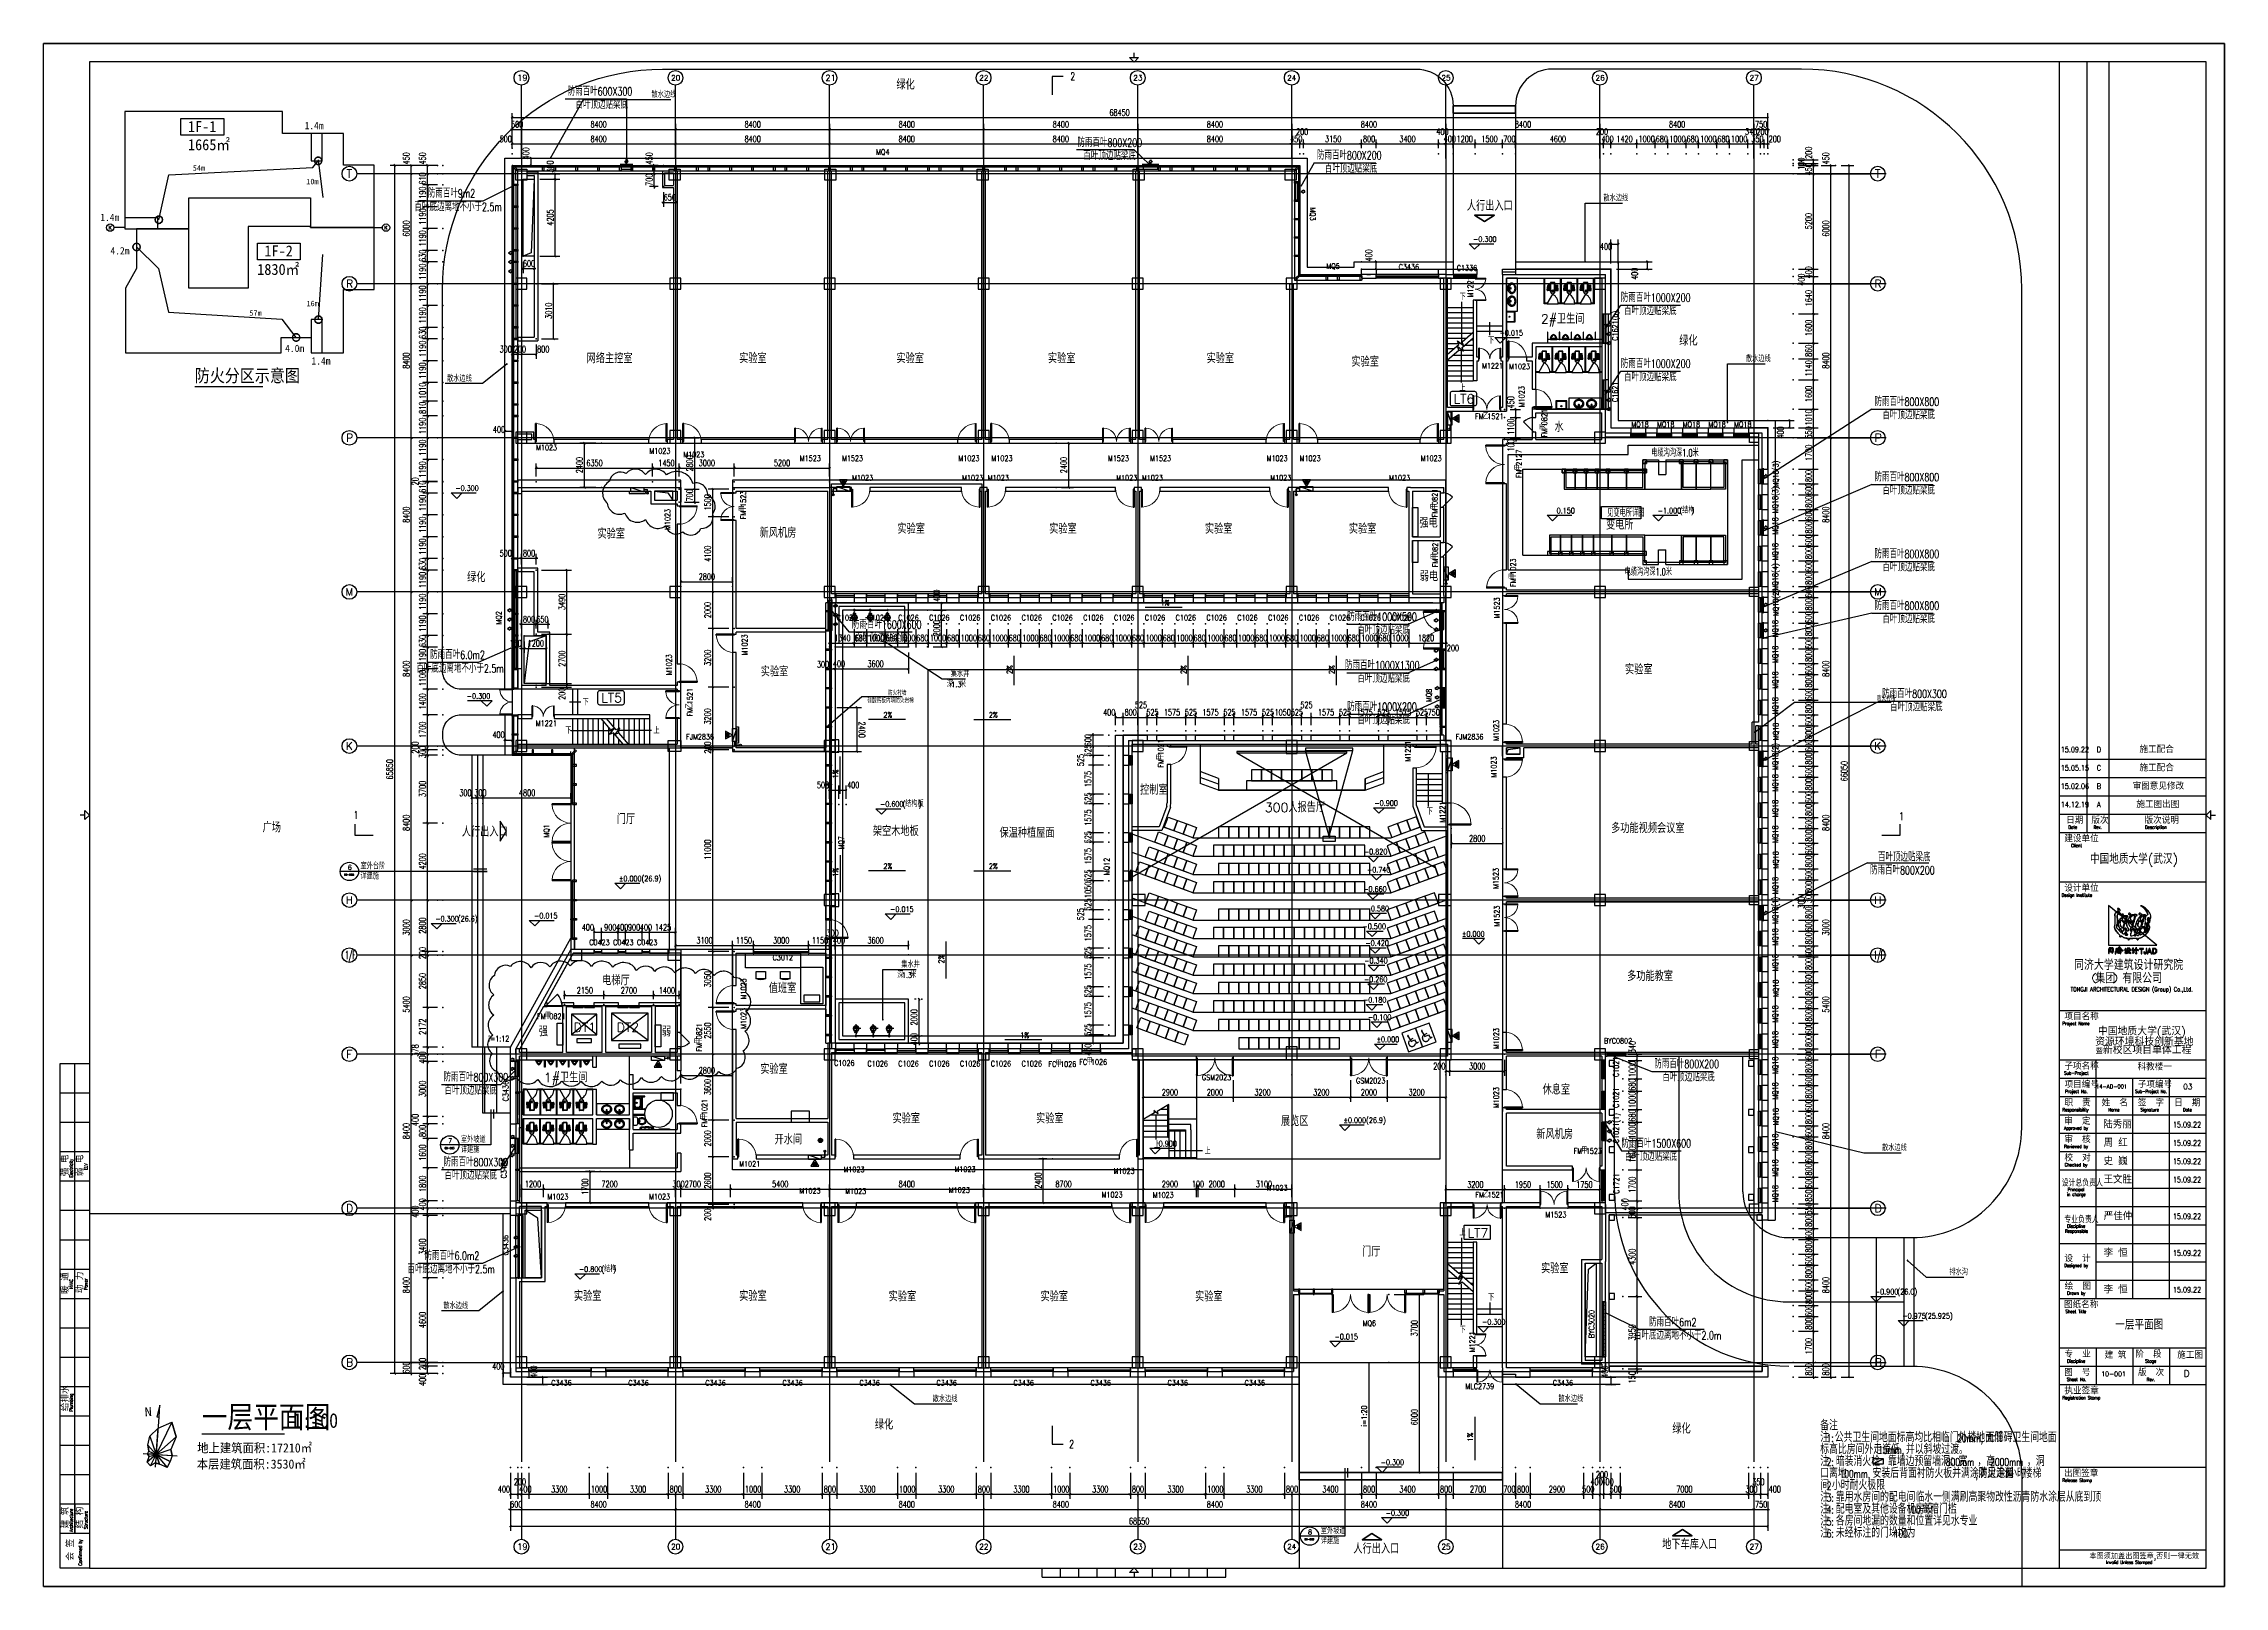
# Model space of a CAD drawing. Header units: inches. Extents: x -867 to 118033, y 723948 to 808048.
import ezdxf

# ---------------------------------------------------------------- set-up
doc = ezdxf.new("R2010")
doc.units = ezdxf.units.IN
doc.header["$MEASUREMENT"] = 0
for name, color, linetype in [('0-一般装修部位', 10, 'Continuous'), ('0-幕墙线', 10, 'Continuous'), ('0-轴线尺寸', 10, 'Continuous'), ('0-重点装修部位', 10, 'Continuous'), ('0-防火分区', 10, 'Continuous'), ('00修改', 10, 'Continuous'), ('AXIS', 10, 'Continuous'), ('COLUMN', 10, 'Continuous'), ('CURTWALL', 10, 'Continuous'), ('DIM', 10, 'Continuous'), ('DIM_ELEV', 10, 'Continuous'), ('DIM_IDEN', 10, 'Continuous'), ('DIM_LEAD', 10, 'Continuous'), ('DIM_SYMB', 10, 'Continuous'), ('DOOR_FIRE', 10, 'Continuous'), ('DOOR_FIRE_TEXT', 10, 'Continuous'), ('DOTE', 10, 'Continuous'), ('EQUIP-箱柜', 10, 'Continuous'), ('EVTR', 10, 'Continuous'), ('FU', 10, 'Continuous'), ('FUR', 10, 'Continuous'), ('M-INFO-LVR', 10, 'Continuous'), ('M-INFO-LVR-TEXT', 10, 'Continuous'), ('M-INFO-ROOM-JZTZ', 10, 'Continuous'), ('M-W-EQ-SN', 10, 'Continuous'), ('PUB_DIM', 10, 'Continuous'), ('PUB_HATCH', 10, 'Continuous'), ('PUB_TEXT', 10, 'Continuous'), ('r-人防墙', 10, 'Continuous'), ('RD-中线', 10, 'Continuous'), ('RD-侧石线', 10, 'Continuous'), ('S-DIM', 10, 'Continuous'), ('S-XIAO', 10, 'Continuous'), ('STAIR', 10, 'Continuous'), ('TOL', 10, 'Continuous'), ('WALL', 10, 'Continuous'), ('WINDOW', 10, 'Continuous'), ('WINDOW_TEXT', 10, 'Continuous'), ('图框', 10, 'Continuous'), ('建-填充', 10, 'Continuous'), ('排水', 10, 'Continuous'), ('排水沟', 10, 'Continuous'), ('标注', 10, 'Continuous'), ('消火栓_t3$0$S-XIAO', 10, 'Continuous'), ('线路', 10, 'Continuous')]:
    doc.layers.add(name, color=color, linetype=linetype)
doc.styles.add('1', font='txt', dxfattribs={"width": 0.7})
doc.styles.add('_TCH_AXIS', font='COMPLEX', dxfattribs={"bigfont": 'GBCBIG'})
doc.styles.add('_TCH_DIM', font='SIMPLEX', dxfattribs={"bigfont": 'GBCBIG'})
doc.styles.add('_TCH_LABEL', font='COMPLEX', dxfattribs={"bigfont": 'GBCBIG'})
doc.styles.add('_TCH_WINDOW', font='SIMPLEX', dxfattribs={"bigfont": 'GBCBIG'})
doc.styles.add('DIM_FONT', font='SIMPLEX', dxfattribs={"width": 0.7, "bigfont": 'GBCBIG'})
doc.styles.add('JIAO', font='romans1.shx', dxfattribs={"width": 0.75, "bigfont": 'tjhztxt.shx'})
doc.styles.add('M-TEXT1', font='tj-romans1.shx', dxfattribs={"width": 0.6, "bigfont": 'tj-hztxt1.shx'})
doc.styles.add('TKZ1_tjhts.shx', font='tjromant.shx', dxfattribs={"bigfont": 'tjhts.shx'})
doc.styles.add('TKZ2_tjkts.shx', font='tjromant.shx', dxfattribs={"bigfont": 'tjkts.shx'})
doc.styles.add('宋体', font='txt')
doc.styles.add('竖标题', font='simhei.ttf')

msp = doc.modelspace()

# ---------------------------------------------------------------- texts
at = {"color": 7}
for s, height, style, width, p in [('15.09.22', 300, 'TKZ1_tjhts.shx', 0.7, (109113, 769418)), ('D', 300, 'TKZ1_tjhts.shx', 0.7, (111078, 769418)), ('15.05.15', 300, 'TKZ1_tjhts.shx', 0.7, (109113, 768418)), ('C', 300, 'TKZ1_tjhts.shx', 0.7, (111078, 768418)), ('15.02.06', 300, 'TKZ1_tjhts.shx', 0.7, (109113, 767418)), ('B', 300, 'TKZ1_tjhts.shx', 0.7, (111078, 767418)), ('14.12.19', 300, 'TKZ1_tjhts.shx', 0.7, (109113, 766418)), ('A', 300, 'TKZ1_tjhts.shx', 0.7, (111083, 766418)), ('Date', 180, 'TKZ2_tjkts.shx', 0.8, (109525, 765243)), ('Rev.', 180, 'TKZ2_tjkts.shx', 0.8, (110899, 765243)), ('Description', 180, 'TKZ2_tjkts.shx', 0.8, (113707, 765243)), ('Client', 180, 'TKZ2_tjkts.shx', 0.8, (109676, 764243)), ('Design Institute', 180, 'TKZ2_tjkts.shx', 0.8, (109155, 761543)), ('TONGJI ARCHITECTURAL DESIGN (Group) Co.,Ltd.', 240, 'TKZ1_tjhts.shx', 0.7, (109649, 756379)), ('(  )', 350, 'TKZ1_tjhts.shx', 1.7, (110742, 756955)), ('Project Name', 180, 'TKZ2_tjkts.shx', 0.8, (109203, 754543)), ('Sub-Project', 180, 'TKZ2_tjkts.shx', 0.8, (109292, 751843)), ('Project No.', 180, 'TKZ2_tjkts.shx', 0.8, (109350, 750843)), ('Sub-Project No.', 180, 'TKZ2_tjkts.shx', 0.7, (113166, 750843)), ('Responsibility', 180, 'TKZ2_tjkts.shx', 0.8, (109199, 749843)), ('Name', 180, 'TKZ2_tjkts.shx', 0.8, (111703, 749843)), ('Signature', 180, 'TKZ2_tjkts.shx', 0.8, (113457, 749843)), ('15.09.22', 300, 'TKZ1_tjhts.shx', 0.7, (115223, 748968)), ('Date', 180, 'TKZ2_tjkts.shx', 0.8, (115775, 749843)), ('Approved by', 180, 'TKZ2_tjkts.shx', 0.8, (109285, 748843)), ('Reviewed by', 180, 'TKZ2_tjkts.shx', 0.8, (109292, 747843)), ('15.09.22', 300, 'TKZ1_tjhts.shx', 0.7, (115223, 747968)), ('Checked by', 180, 'TKZ2_tjkts.shx', 0.8, (109323, 746843)), ('15.09.22', 300, 'TKZ1_tjhts.shx', 0.7, (115223, 746968)), ('设计总负责人', 360, 'TKZ2_tjkts.shx', 0.8, (109160, 745756)), ('Principal', 180, 'TKZ2_tjkts.shx', 0.8, (109491, 745494)), ('15.09.22', 300, 'TKZ1_tjhts.shx', 0.7, (115223, 745968)), ('in charge', 180, 'TKZ2_tjkts.shx', 0.8, (109443, 745228)), ('专业负责人', 360, 'TKZ2_tjkts.shx', 0.8, (109304, 743756)), ('Responsible', 180, 'TKZ2_tjkts.shx', 0.8, (109340, 743228)), ('Discipline', 180, 'TKZ2_tjkts.shx', 0.8, (109457, 743501)), ('15.09.22', 300, 'TKZ1_tjhts.shx', 0.7, (115223, 743968)), ('15.09.22', 300, 'TKZ1_tjhts.shx', 0.7, (115223, 741968)), ('Designed by', 180, 'TKZ2_tjkts.shx', 0.8, (109299, 741353)), ('Drawn by', 180, 'TKZ2_tjkts.shx', 0.8, (109457, 739843)), ('15.09.22', 300, 'TKZ1_tjhts.shx', 0.7, (115223, 739968)), ('Sheet Title', 180, 'TKZ2_tjkts.shx', 0.8, (109364, 738843)), ('Discipline', 180, 'TKZ2_tjkts.shx', 0.8, (109457, 736143)), ('Stage', 180, 'TKZ2_tjkts.shx', 0.8, (113714, 736143)), ('Sheet No.', 180, 'TKZ2_tjkts.shx', 0.8, (109446, 735143)), ('Rev.', 180, 'TKZ2_tjkts.shx', 0.8, (113799, 735143)), ('Registration Stamp', 180, 'TKZ2_tjkts.shx', 0.8, (109205, 734143)), ('Release Stamp', 180, 'TKZ2_tjkts.shx', 0.8, (109200, 729643)), ('Invalid Unless Stamped', 180, 'TKZ2_tjkts.shx', 0.8, (111586, 725175))]:
    msp.add_text(s, height=height, dxfattribs=dict(at, style=style, width=width)).set_placement(p)
for s, height, style, p in [('施工配合', 360, 'TKZ2_tjkts.shx', (113404, 769388)), ('施工配合', 360, 'TKZ2_tjkts.shx', (113404, 768388)), ('审图意见修改', 360, 'TKZ2_tjkts.shx', (113030, 767388)), ('日期', 360, 'TKZ2_tjkts.shx', (109403, 765523)), ('版次', 360, 'TKZ2_tjkts.shx', (110781, 765523)), ('施工图出图', 360, 'TKZ2_tjkts.shx', (113235, 766388)), ('版次说明', 360, 'TKZ2_tjkts.shx', (113682, 765523)), ('建设单位', 360, 'TKZ2_tjkts.shx', (109307, 764523)), ('设计单位', 360, 'TKZ2_tjkts.shx', (109304, 761823)), ('同济大学建筑设计研究院', 570, 'TKZ1_tjhts.shx', (109835, 757549)), (' 集团 有限公司', 570, 'TKZ1_tjhts.shx', (110603, 756827)), ('项目名称', 360, 'TKZ2_tjkts.shx', (109313, 754823)), ('资源环境科技创新基地', 412.5, 'TKZ1_tjhts.shx', (110989, 753423)), ('中国地质大学(武汉)', 412.5, 'TKZ1_tjhts.shx', (111136, 753993)), ('暨', 275, '宋体', (111019, 753019)), ('新校区项目单体工程', 412.5, 'TKZ1_tjhts.shx', (111409, 752972)), ('子项名称', 360, 'TKZ2_tjkts.shx', (109310, 752123)), ('项目编号', 360, 'TKZ2_tjkts.shx', (109318, 751123)), ('子项编号', 360, 'TKZ2_tjkts.shx', (113315, 751123)), ('职  责', 360, 'TKZ2_tjkts.shx', (109313, 750123)), ('14-AD-001', 206.2, 'TKZ1_tjhts.shx', (111040, 751096)), ('姓  名', 360, 'TKZ2_tjkts.shx', (111344, 750123)), ('签  字', 360, 'TKZ2_tjkts.shx', (113315, 750123)), ('日  期', 360, 'TKZ2_tjkts.shx', (115293, 750123)), ('审  定', 360, 'TKZ2_tjkts.shx', (109301, 749123)), ('陆秀丽', 400, 'TKZ2_tjkts.shx', (111433, 748918)), ('审  核', 360, 'TKZ2_tjkts.shx', (109307, 748123)), ('周 红', 400, 'TKZ2_tjkts.shx', (111449, 747918)), ('校  对', 360, 'TKZ2_tjkts.shx', (109313, 747123)), ('史 巍', 400, 'TKZ2_tjkts.shx', (111446, 746918)), ('王文胜', 400, 'TKZ2_tjkts.shx', (111439, 745918)), ('严佳仲', 400, 'TKZ2_tjkts.shx', (111455, 743918)), ('设  计', 360, 'TKZ2_tjkts.shx', (109313, 741633)), ('李 恒', 400, 'TKZ2_tjkts.shx', (111446, 741918)), ('绘  图', 360, 'TKZ2_tjkts.shx', (109327, 740123)), ('李 恒', 400, 'TKZ2_tjkts.shx', (111446, 739918)), ('图纸名称', 360, 'TKZ2_tjkts.shx', (109290, 739123)), ('专  业', 360, 'TKZ2_tjkts.shx', (109315, 736423)), ('建 筑', 360, 'TKZ2_tjkts.shx', (111508, 736373)), (' 阶  段', 360, 'TKZ2_tjkts.shx', (112930, 736423)), ('施工图', 360, 'TKZ2_tjkts.shx', (115461, 736373)), ('执业签章', 360, 'TKZ2_tjkts.shx', (109310, 734423)), ('图  号', 360, 'TKZ2_tjkts.shx', (109301, 735423)), ('10-001', 250, 'TKZ2_tjkts.shx', (111316, 735403)), ('版  次', 360, 'TKZ2_tjkts.shx', (113321, 735423)), ('D', 360, 'TKZ2_tjkts.shx', (115813, 735373)), ('出图签章', 360, 'TKZ2_tjkts.shx', (109290, 729923)), ('本图须加盖出图签章,否则一律无效', 300, 'TKZ2_tjkts.shx', (110674, 725441))]:
    msp.add_text(s, height=height, dxfattribs=dict(at, style=style)).set_placement(p)
at = {"color": 7, "style": 'TKZ2_tjkts.shx'}
for s, p in [('强 电', (492, 746308)), ('弱 电', (1292, 746305)), ('暖 通', (492, 739891)), ('动 力', (1292, 739928)), ('给排水', (492, 733500)), ('建 筑', (492, 727114)), ('结 构', (1292, 727108)), ('会 签', (774, 725355))]:
    msp.add_text(s, height=360, rotation=90, dxfattribs=at).set_placement(p)
at = {"color": 7, "style": 'TKZ2_tjkts.shx', "width": 0.8}
for s, p in [('Electricity', (725, 746228)), ('ELV', (1525, 746642)), ('HVAC', (725, 740160)), ('Power', (1525, 740098)), ('Plumbing', (725, 733479)), ('Architecture', (725, 726908)), ('Structure', (1525, 727072)), ('Confirmed by', (1217, 725073))]:
    msp.add_text(s, height=180, rotation=90, dxfattribs=at).set_placement(p)
at = {"layer": '0-轴线尺寸', "color": 7, "style": 'DIM_FONT', "width": 0.7}
for s, p in [('500', (24618, 803473)), ('8400', (28951, 803473)), ('8400', (37351, 803473)), ('8400', (45751, 803473)), ('8400', (54151, 803473)), ('68450', (57243, 804116)), ('8400', (62551, 803473)), ('8400', (70951, 803473)), ('8400', (79351, 803473)), ('8400', (87751, 803473)), ('750', (92443, 803473)), ('500', (23998, 802678)), ('8400', (28951, 802678)), ('8400', (37351, 802678)), ('8400', (45751, 802678)), ('8400', (54151, 802678)), ('8400', (62551, 802678)), ('450', (67093, 802678)), ('200', (67418, 803078)), ('3150', (68999, 802678)), ('800', (71068, 802678)), ('3400', (73051, 802678)), ('400', (75068, 803078)), ('400', (75468, 802678)), ('1200', (76174, 802678)), ('1500', (77524, 802678)), ('700', (78718, 802678)), ('4600', (81251, 802678)), ('200', (83768, 803078)), ('400', (84068, 802678)), ('1420', (84884, 802678)), ('1000', (86094, 802678)), ('680', (87028, 802678)), ('1000', (87774, 802678)), ('680', (88708, 802678)), ('1000', (89454, 802678)), ('680', (90388, 802678)), ('1000', (91134, 802678)), ('340', (91898, 803078)), ('350', (92243, 802678)), ('200', (92518, 803078)), ('200', (93188, 802678)), ('200', (83768, 729871)), ('400', (23898, 729071)), ('200', (24768, 729471)), ('400', (25068, 729071)), ('3300', (26801, 729071)), ('1000', (28974, 729071)), ('3300', (31101, 729071)), ('800', (33268, 729071)), ('3300', (35201, 729071)), ('1000', (37374, 729071)), ('3300', (39501, 729071)), ('800', (41668, 729071)), ('3300', (43601, 729071)), ('1000', (45774, 729071)), ('3300', (47901, 729071)), ('800', (50068, 729071)), ('3300', (52001, 729071)), ('1000', (54174, 729071)), ('3300', (56301, 729071)), ('800', (58468, 729071)), ('3300', (60401, 729071)), ('1000', (62574, 729071)), ('3300', (64701, 729071)), ('800', (66868, 729071)), ('3400', (68851, 729071)), ('800', (71068, 729071)), ('3400', (73051, 729071)), ('800', (75268, 729071)), ('2700', (76901, 729071)), ('700', (78718, 729071)), ('800', (79468, 729071)), ('2900', (81201, 729071)), ('500', (83018, 729071)), ('400', (83468, 729471)), ('400', (84068, 729471)), ('500', (84518, 729071)), ('7000', (88151, 729071)), ('300', (91918, 729071)), ('350', (92293, 729471)), ('400', (93188, 729071)), ('600', (24568, 728245)), ('8400', (28951, 728245)), ('8400', (37351, 728245)), ('8400', (45751, 728245)), ('8400', (54151, 728245)), ('68550', (58309, 727330)), ('8400', (62551, 728245)), ('8400', (70951, 728245)), ('8400', (79351, 728245)), ('8400', (87751, 728245)), ('750', (92443, 728245))]:
    msp.add_text(s, height=350, dxfattribs=at).set_placement(p)
for s, p in [('450', (19077, 801464)), ('450', (19965, 801464)), ('100', (95138, 801167)), ('450', (95537, 800869)), ('200', (95537, 801764)), ('450', (96480, 801464)), ('610', (19965, 800362)), ('1190', (19965, 799369)), ('6000', (19077, 797527)), ('1190', (19965, 798179)), ('5200', (95537, 797927)), ('6000', (96480, 797527)), ('1190', (19965, 796989)), ('630', (19965, 796149)), ('1190', (19965, 795169)), ('400', (95138, 794844)), ('400', (95537, 795244)), ('1190', (19965, 793979)), ('1640', (95537, 793730)), ('1190', (19965, 792789)), ('630', (19965, 791949)), ('1600', (95537, 792110)), ('8400', (19077, 790327)), ('1190', (19965, 790969)), ('860', (95537, 790974)), ('1140', (95537, 789904)), ('8400', (96480, 790327)), ('1190', (19965, 789779)), ('1010', (19965, 788679)), ('810', (19965, 787862)), ('1600', (95537, 788510)), ('1190', (19965, 786769)), ('1010', (95537, 787229)), ('1190', (19965, 785579)), ('550', (95537, 786519)), ('1700', (95537, 785300)), ('1190', (19965, 784389)), ('800', (95537, 784144)), ('20', (19565, 783970)), ('610', (19965, 783562)), ('600', (95537, 783444)), ('8400', (19077, 781927)), ('1190', (19965, 782569)), ('800', (95537, 782744)), ('600', (95537, 782044)), ('8400', (96480, 781927)), ('1190', (19965, 781379)), ('800', (95537, 781344)), ('600', (95537, 780644)), ('1190', (19965, 780189)), ('800', (95537, 779944)), ('630', (19965, 779349)), ('1190', (19965, 778369)), ('600', (95537, 779244)), ('800', (95537, 778544)), ('1190', (19965, 777179)), ('600', (95537, 777844)), ('800', (95537, 777144)), ('1190', (19965, 775989)), ('600', (95537, 776444)), ('630', (19965, 775149)), ('800', (95537, 775744)), ('600', (95537, 775044)), ('8400', (19077, 773527)), ('1190', (19965, 774169)), ('800', (95537, 774344)), ('600', (95537, 773644)), ('8400', (96480, 773527)), ('1100', (19965, 773024)), ('800', (95537, 772944)), ('1400', (19965, 771750)), ('600', (95537, 772244)), ('800', (95537, 771544)), ('1700', (19965, 770200)), ('600', (95537, 770844)), ('800', (95537, 770144)), ('200', (19565, 769344)), ('300', (19965, 769094)), ('600', (95537, 769444)), ('800', (95537, 768744)), ('65850', (18178, 767935)), ('600', (95537, 768044)), ('66050', (97481, 767835)), ('3700', (19965, 766977)), ('800', (95537, 767344)), ('600', (95537, 766644)), ('8400', (19077, 765127)), ('800', (95537, 765944)), ('600', (95537, 765244)), ('8400', (96480, 765127)), ('800', (95537, 764544)), ('4200', (19965, 763027)), ('600', (95537, 763844)), ('800', (95537, 763144)), ('600', (95537, 762444)), ('800', (95537, 761744)), ('300', (95138, 760894)), ('300', (95537, 761194)), ('3000', (19077, 759427)), ('2800', (19965, 759527)), ('800', (95537, 760344)), ('600', (95537, 759644)), ('3000', (96480, 759427)), ('200', (19965, 758144)), ('800', (95537, 758944)), ('600', (95537, 758244)), ('800', (95537, 757544)), ('600', (95537, 756844)), ('2850', (19965, 756502)), ('800', (95537, 756144)), ('5400', (19077, 755227)), ('600', (95537, 755444)), ('800', (95537, 754744)), ('5400', (96480, 755227)), ('2172', (19965, 754014)), ('600', (95537, 754044)), ('800', (95537, 753344)), ('378', (19565, 752833)), ('400', (19965, 752444)), ('600', (95537, 752644)), ('800', (95537, 751944)), ('600', (95537, 751244)), ('3000', (19965, 750627)), ('800', (95537, 750544)), ('600', (95537, 749844)), ('8400', (19077, 748327)), ('400', (19565, 749044)), ('800', (95537, 749144)), ('8400', (96480, 748327)), ('800', (19965, 748444)), ('1600', (19965, 747150)), ('600', (95537, 748444)), ('800', (95537, 747744)), ('600', (95537, 747044)), ('800', (95537, 746344)), ('1800', (19965, 745450)), ('600', (95537, 745644)), ('850', (95537, 744919)), ('400', (19565, 744044)), ('400', (19965, 744444)), ('550', (95537, 744219)), ('800', (95537, 743544)), ('600', (95537, 742844)), ('3400', (19965, 742027)), ('800', (95537, 742144)), ('600', (95537, 741444)), ('800', (95537, 740744)), ('8400', (19077, 739927)), ('600', (95537, 740044)), ('800', (95537, 739344)), ('8400', (96480, 739927)), ('4600', (19965, 738027)), ('600', (95537, 738644)), ('800', (95537, 737944)), ('1700', (95537, 736600)), ('600', (19077, 735544)), ('200', (19965, 735744)), ('800', (95537, 735444)), ('800', (96480, 735444)), ('400', (19965, 734874))]:
    msp.add_text(s, height=350, rotation=90, dxfattribs=at).set_placement(p)
at = {"layer": '0-防火分区', "color": 122, "style": '1', "width": 0.95}
for s, height, p in [('1F-1', 600, (7003, 803229)), ('1.4m', 400, (13363, 803380)), ('1665㎡', 600, (7003, 802239)), ('54m', 300, (7267, 801119)), ('10m', 300, (13454, 800383)), ('1.4m', 400, (2222, 798376)), ('4.2m', 400, (2778, 796556)), ('1F-2', 600, (11169, 796446)), ('1830㎡', 600, (10778, 795441)), ('57m', 300, (10352, 793217)), ('16m', 300, (13467, 793734)), ('4.0m', 400, (12303, 791236)), ('1.4m', 400, (13738, 790552))]:
    msp.add_text(s, height=height, dxfattribs=at).set_placement(p)
at = {"layer": '0-防火分区', "color": 7, "style": '_TCH_AXIS'}
for p in [(2668, 797913), (17708, 797913)]:
    msp.add_text('K', height=208, dxfattribs=at).set_placement(p)
at = {"layer": 'AXIS', "color": 7, "style": '_TCH_AXIS'}
for s, height, p in [('19', 328.4, (24956, 806020)), ('20', 294.3, (33344, 806037)), ('21', 328.4, (41756, 806020)), ('22', 294.3, (50144, 806037)), ('23', 294.3, (58544, 806037)), ('24', 282.2, (66941, 806043)), ('25', 294.3, (75344, 806037)), ('26', 294.3, (83744, 806037)), ('27', 294.3, (92144, 806037)), ('T', 456, (15639, 800731)), ('T', 456, (98973, 800731)), ('R', 425, (15620, 794746)), ('R', 425, (98954, 794746)), ('P', 435, (15626, 786341)), ('P', 435, (98960, 786341)), ('M', 396, (15604, 777961)), ('M', 396, (98938, 777961)), ('K', 415, (15614, 769551)), ('K', 415, (98948, 769551)), ('H', 406, (15609, 761156)), ('H', 406, (98943, 761156)), ('F', 445, (15632, 752736)), ('F', 445, (98966, 752736)), ('D', 435, (15626, 744341)), ('D', 435, (98960, 744341)), ('B', 435, (15626, 735941)), ('B', 435, (98960, 735941)), ('19', 328.4, (24956, 725949)), ('20', 294.3, (33344, 725966)), ('21', 328.4, (41756, 725949)), ('22', 294.3, (50144, 725966)), ('23', 294.3, (58544, 725966)), ('24', 282.2, (66941, 725972)), ('25', 294.3, (75344, 725966)), ('26', 294.3, (83744, 725966)), ('27', 294.3, (92144, 725966))]:
    msp.add_text(s, height=height, dxfattribs=at).set_placement(p)
at = {"layer": 'AXIS', "color": 7, "style": '_TCH_AXIS', "width": 0.396226}
for p in [(15576, 758132), (98910, 758132)]:
    msp.add_text('1/F', height=452.5, dxfattribs=at).set_placement(p)
at = {"layer": 'DOOR_FIRE', "color": 7, "style": '_TCH_WINDOW', "width": 0.705882}
for p in [(34165, 770114), (76117, 770114)]:
    msp.add_text('FJM2836', height=297.5, rotation=360, dxfattribs=at).set_placement(p)
at = {"layer": 'DOOR_FIRE_TEXT', "color": 7, "style": '_TCH_WINDOW', "width": 0.705882}
for s, p in [('FM', (77184, 787582)), ('1521', (77849, 787582)), ('FM', (26041, 754875)), ('0821', (26707, 754875)), ('FC', (55600, 752382)), ('1026', (56235, 752382)), ('FC', (53920, 752269)), ('1026', (54555, 752269)), ('FM', (82550, 747533)), ('1523', (83215, 747533)), ('FM', (77195, 745146)), ('1521', (77860, 745146))]:
    msp.add_text(s, height=297.5, dxfattribs=at).set_placement(p)
at = {"layer": 'DOOR_FIRE_TEXT', "color": 7, "style": '_TCH_WINDOW'}
for s, p in [('乙', (77604, 787582)), ('甲', (26461, 754875)), ('甲', (55990, 752382)), ('甲', (54310, 752269)), ('甲', (82970, 747533)), ('乙', (77615, 745146))]:
    msp.add_text(s, height=338, dxfattribs=at).set_placement(p)
for s, p in [('丙', (81105, 786999)), ('甲', (79718, 784788)), ('甲', (37428, 782546)), ('甲', (75133, 782654)), ('甲', (75150, 779929)), ('甲', (79402, 778854)), ('乙', (34520, 771791)), ('甲', (60191, 768998)), ('甲', (35019, 753521)), ('甲', (35316, 749392))]:
    msp.add_text(s, height=338, rotation=90, dxfattribs=at).set_placement(p)
at = {"layer": 'DOOR_FIRE_TEXT', "color": 7, "style": '_TCH_WINDOW', "width": 0.705882}
for s, p in [('0821', (81105, 787245)), ('FM', (81105, 786579)), ('2127', (79718, 785033)), ('FM', (79718, 784368)), ('1523', (37428, 782792)), ('FM', (37428, 782126)), ('0821', (75133, 782900)), ('FM', (75133, 782234)), ('0821', (75150, 780175)), ('FM', (75150, 779509)), ('1023', (79402, 779099)), ('FM', (79402, 778434)), ('1521', (34520, 772037)), ('FM', (34520, 771371)), ('1021', (60191, 769244)), ('FM', (60191, 768578)), ('0821', (35019, 753767)), ('FM', (35019, 753101)), ('1021', (35316, 749638)), ('FM', (35316, 748972))]:
    msp.add_text(s, height=297.5, rotation=90, dxfattribs=at).set_placement(p)
at = {"layer": 'M-INFO-LVR-TEXT', "color": 3, "style": 'M-TEXT1', "width": 0.7}
for s, p in [('防雨百叶600X300', (27700, 805217)), ('百叶顶边贴梁底', (28131, 804497)), ('防雨百叶800X200', (55497, 802427)), ('百叶顶边贴梁底', (55816, 801708)), ('防雨百叶800X200', (68554, 801732)), ('百叶顶边贴梁底', (68985, 801012)), ('百叶底边离地不小于2.5m', (19349, 798919)), ('防雨百叶9m2', (20080, 799660)), ('防雨百叶1000X200', (85126, 793974)), ('百叶顶边贴梁底', (85300, 793254)), ('防雨百叶1000X200', (85126, 790374)), ('百叶顶边贴梁底', (85300, 789654)), ('防雨百叶800X800', (98956, 788299)), ('百叶顶边贴梁底', (99387, 787579)), ('防雨百叶800X800', (98956, 784191)), ('百叶顶边贴梁底', (99387, 783471)), ('防雨百叶800X800', (98956, 780001)), ('百叶顶边贴梁底', (99387, 779282)), ('防雨百叶800X800', (98956, 777180)), ('防雨百叶1600X600', (43199, 776155)), ('防雨百叶1000X500', (70206, 776578)), ('百叶顶边贴梁底', (99387, 776461)), ('百叶顶边贴梁底', (43373, 775435)), ('百叶顶边贴梁底', (70759, 775858)), ('百叶底边离地不小于2.5m', (19455, 773760)), ('防雨百叶6.0m2', (20205, 774501)), ('防雨百叶1000X1300', (70085, 773934)), ('百叶顶边贴梁底', (70759, 773215)), ('防雨百叶800X300', (99371, 772379)), ('防雨百叶1000X200', (70206, 771673)), ('百叶顶边贴梁底', (99802, 771659)), ('百叶顶边贴梁底', (70759, 770953)), ('百叶顶边贴梁底', (99142, 763474)), ('防雨百叶800X200', (98711, 762762)), ('防雨百叶800X200', (86951, 752199)), ('防雨百叶800X300', (20935, 751479)), ('百叶顶边贴梁底', (87382, 751479)), ('百叶顶边贴梁底', (20988, 750759)), ('防雨百叶1500X600', (85157, 747869)), ('防雨百叶800X300', (20935, 746850)), ('百叶顶边贴梁底', (85331, 747149)), ('百叶顶边贴梁底', (20988, 746130)), ('防雨百叶6.0m2', (19899, 741746)), ('百叶底边离地不小于2.5m', (18969, 741014)), ('防雨百叶6m2', (86665, 738126)), ('百叶底边离地不小于2.0m', (85840, 737406))]:
    msp.add_text(s, height=450, dxfattribs=at).set_placement(p)
at = {"layer": 'PUB_DIM', "color": 7, "style": 'DIM_FONT', "width": 0.7}
for s, rotation, p in [('400', 90, (25606, 801732)), ('300', 90, (26929, 801014)), ('450', 90, (32323, 801464)), ('700', 90, (32323, 800294)), ('4205', 90, (26929, 798125)), ('400', 90, (71561, 796176)), ('600', 359.52255, (25263, 795888)), ('400', 90, (86051, 795166)), ('3010', 90, (26839, 793045)), ('450', 90, (79302, 788164)), ('1100', 90, (79302, 786724)), ('100', 90, (79302, 785817)), ('400', 90, (94003, 786516)), ('2400', 90, (28522, 784627)), ('2800', 90, (34533, 784727)), ('2400', 90, (54928, 784627)), ('700', 90, (34533, 783094)), ('1500', 90, (35511, 782600)), ('4100', 90, (35511, 779800)), ('3490', 90, (27566, 777172)), ('400', 90, (47996, 777614)), ('2000', 90, (35511, 776727)), ('2000', 90, (47996, 775736)), ('2700', 90, (27566, 774077)), ('3200', 90, (35511, 774127)), ('200', 90, (27566, 772274)), ('3200', 90, (35511, 770927)), ('2400', 270.00009, (43576, 771090)), ('200', 90, (35511, 769344)), ('600', 90, (56250, 769744)), ('525', 90, (56250, 769181)), ('525', 90, (55850, 768656)), ('1575', 90, (56250, 767513)), ('525', 90, (56250, 766556)), ('1575', 90, (56250, 765413)), ('11000', 90, (35511, 763557)), ('525', 90, (56250, 764456)), ('1575', 90, (56250, 763313)), ('525', 90, (56250, 762356)), ('1050', 90, (56250, 761475)), ('525', 90, (56250, 760781)), ('525', 90, (55850, 760256)), ('1575', 90, (56250, 759113)), ('525', 90, (56250, 758156)), ('3050', 90, (35511, 756602)), ('1575', 90, (56250, 757013)), ('525', 90, (56250, 756056)), ('2000', 90, (46766, 754527)), ('1575', 90, (56250, 754913)), ('2550', 90, (35511, 753802)), ('400', 90, (46766, 753444)), ('525', 90, (56250, 753956)), ('450', 90, (56250, 752874)), ('340', 90, (85917, 753014)), ('3600', 90, (35511, 750727)), ('1000', 90, (85917, 751710)), ('680', 90, (85917, 750964)), ('1000', 90, (85917, 750030)), ('680', 90, (85917, 749284)), ('1000', 90, (85917, 748350)), ('2000', 90, (35511, 747927)), ('1600', 90, (85917, 747050)), ('1700', 90, (28830, 745300)), ('2600', 90, (35511, 745627)), ('2400', 90, (53536, 745627)), ('1700', 90, (85917, 745400)), ('200', 90, (35511, 743874)), ('400', 90, (85517, 744444)), ('500', 90, (85917, 743994)), ('4300', 90, (85917, 741477)), ('3700', 90, (74043, 737577)), ('3950', 90, (85917, 737352)), ('400', 90, (26033, 735321)), ('400', 90, (84418, 735321)), ('150', 90, (85917, 735017)), ('6000', 90, (74043, 732727))]:
    msp.add_text(s, height=350, rotation=rotation, dxfattribs=at).set_placement(p)
for s, p in [('650', (32943, 799493)), ('400', (83990, 796812)), ('300', (23998, 791217)), ('200', (24768, 791217)), ('800', (26038, 791217)), ('400', (23630, 786836)), ('6350', (28726, 785012)), ('1450', (32649, 785012)), ('3000', (34851, 785012)), ('5200', (38951, 785012)), ('500', (23998, 780094)), ('800', (25268, 780094)), ('2800', (34851, 778815)), ('800', (25268, 776494)), ('650', (25993, 776494)), ('150', (24541, 775184)), ('1200', (25524, 775183)), ('1340', (42244, 775474)), ('680', (43348, 775474)), ('1000', (44094, 775474)), ('680', (45028, 775474)), ('1000', (45774, 775474)), ('680', (46708, 775474)), ('1000', (47454, 775474)), ('680', (48388, 775474)), ('1000', (49134, 775474)), ('680', (50068, 775474)), ('1000', (50814, 775474)), ('680', (51748, 775474)), ('1000', (52494, 775474)), ('680', (53428, 775474)), ('1000', (54174, 775474)), ('680', (55108, 775474)), ('1000', (55854, 775474)), ('680', (56788, 775474)), ('1000', (57534, 775474)), ('680', (58468, 775474)), ('1000', (59214, 775474)), ('680', (60148, 775474)), ('1000', (60894, 775474)), ('680', (61828, 775474)), ('1000', (62574, 775474)), ('680', (63508, 775474)), ('1000', (64254, 775474)), ('680', (65188, 775474)), ('1000', (65934, 775474)), ('680', (66868, 775474)), ('1000', (67614, 775474)), ('680', (68548, 775474)), ('1000', (69294, 775474)), ('680', (70228, 775474)), ('1000', (70974, 775474)), ('680', (71908, 775474)), ('1000', (72654, 775474)), ('1820', (74064, 775474)), ('200', (75638, 774924)), ('300', (41298, 774033)), ('400', (42168, 774064)), ('3600', (44051, 774064)), ('400', (56898, 771422)), ('800', (58068, 771422)), ('525', (58630, 771822)), ('525', (59255, 771422)), ('1575', (60212, 771422)), ('525', (61355, 771422)), ('1575', (62312, 771422)), ('525', (63455, 771422)), ('1575', (64412, 771422)), ('525', (65555, 771422)), ('1050', (66249, 771422)), ('525', (67130, 771422)), ('525', (67655, 771822)), ('1575', (68612, 771422)), ('525', (69755, 771422)), ('1575', (70712, 771422)), ('525', (71855, 771422)), ('1575', (72812, 771422)), ('525', (73955, 771422)), ('750', (74593, 771422)), ('400', (23602, 770201)), ('300', (21798, 767030)), ('300', (22618, 767030)), ('4800', (25051, 767030)), ('500', (41298, 767459)), ('400', (42938, 767459)), ('2800', (76851, 764544)), ('400', (28473, 759703)), ('900', (29693, 759703)), ('400', (30343, 759703)), ('900', (30993, 759703)), ('400', (31643, 759703)), ('1425', (32462, 759703)), ('3100', (34724, 758987)), ('1150', (36873, 758987)), ('3000', (38901, 758987)), ('1150', (41023, 758987)), ('300', (41818, 759387)), ('400', (42168, 758987)), ('3600', (44051, 758987)), ('2150', (28199, 756264)), ('2700', (30601, 756264)), ('1400', (32674, 756264)), ('2800', (34851, 751900)), ('200', (74898, 752130)), ('3000', (76851, 752130)), ('2900', (60101, 750710)), ('2000', (62551, 750710)), ('3200', (65151, 750710)), ('3200', (68351, 750710)), ('2000', (70951, 750710)), ('3200', (73551, 750710)), ('1200', (25374, 745705)), ('7200', (29551, 745705)), ('300', (33418, 745705)), ('2700', (34087, 745705)), ('5400', (38851, 745705)), ('8400', (45751, 745705)), ('8700', (54301, 745705)), ('2900', (60101, 745705)), ('100', (61741, 745705)), ('2000', (62651, 745705)), ('3100', (65224, 745705)), ('3200', (76751, 745677)), ('1950', (79349, 745677)), ('1500', (81074, 745677)), ('1750', (82699, 745677)), ('400', (23590, 735766))]:
    msp.add_text(s, height=350, dxfattribs=at).set_placement(p)
at = {"layer": 'PUB_TEXT', "color": 7}
for s, height, style, width, p in [('2', 425, '_TCH_LABEL', 0.705882, (55116, 806049)), ('-0.300', 297.5, '_TCH_DIM', 0.705882, (77072, 797240)), ('-0.015', 297.5, '_TCH_DIM', 0.705882, (78514, 792132)), ('-0.300', 297.5, '_TCH_DIM', 0.705882, (21582, 783665)), ('0.150', 297.5, '_TCH_DIM', 0.705882, (81629, 782442)), ('0.150', 297.5, '_TCH_DIM', 0.705882, (81629, 782442)), ('-1.000', 297.5, '_TCH_DIM', 0.705882, (87140, 782442)), ('-1.000', 297.5, '_TCH_DIM', 0.705882, (87140, 782442)), ('(', 298, '_TCH_DIM', 0.705882, (88330, 782442)), ('(', 298, '_TCH_DIM', 0.705882, (88330, 782442)), (')', 298, '_TCH_DIM', 0.705882, (88962, 782442)), (')', 298, '_TCH_DIM', 0.705882, (88962, 782442)), ('1%', 297.5, '_TCH_DIM', 0.705882, (60028, 777418)), ('1.3', 297.5, '_TCH_DIM', 0.705882, (48625, 772966)), ('-0.300', 297.5, '_TCH_DIM', 0.705882, (22208, 772330)), ('2%', 297.5, '_TCH_DIM', 0.705882, (44919, 771307)), ('2%', 297.5, '_TCH_DIM', 0.705882, (50670, 771307)), ('1', 425, '_TCH_LABEL', 0.705882, (16036, 765783)), ('-0.600', 297.5, '_TCH_DIM', 0.705882, (44736, 766447)), ('(', 298, '_TCH_DIM', 0.705882, (45966, 766447)), (')', 298, '_TCH_DIM', 0.705882, (46843, 766447)), ('-0.900', 297.5, '_TCH_DIM', 0.705882, (71694, 766497)), ('1', 425, '_TCH_LABEL', 0.705882, (100298, 765718)), ('2%', 297.5, '_TCH_DIM', 0.705882, (44919, 763058)), ('2%', 297.5, '_TCH_DIM', 0.705882, (50670, 763058)), ('-0.820', 297.5, '_TCH_DIM', 0.705882, (71117, 763853)), ('±0.000', 297.5, '_TCH_DIM', 0.705882, (30503, 762384)), ('(26.9)', 297.5, '_TCH_DIM', 0.705882, (31733, 762384)), ('-0.740', 297.5, '_TCH_DIM', 0.705882, (71285, 762866)), ('-0.015', 297.5, '_TCH_DIM', 0.705882, (45288, 760714)), ('-0.660', 297.5, '_TCH_DIM', 0.705882, (71083, 761812)), ('-0.580', 297.5, '_TCH_DIM', 0.705882, (71211, 760747)), ('-0.300', 297.5, '_TCH_DIM', 0.705882, (20487, 760193)), ('(26.6)', 297.5, '_TCH_DIM', 0.705882, (21717, 760193)), ('-0.015', 297.5, '_TCH_DIM', 0.705882, (25875, 760359)), ('-0.500', 297.5, '_TCH_DIM', 0.705882, (71043, 759779)), ('-0.420', 297.5, '_TCH_DIM', 0.705882, (71203, 758869)), ('±0.000', 297.5, '_TCH_DIM', 0.705882, (76466, 759369)), ('1.3', 297.5, '_TCH_DIM', 0.705882, (45926, 757118)), ('-0.340', 297.5, '_TCH_DIM', 0.705882, (71135, 757910)), ('-0.260', 297.5, '_TCH_DIM', 0.705882, (71118, 756892)), ('-0.180', 297.5, '_TCH_DIM', 0.705882, (71066, 755772)), ('-0.100', 297.5, '_TCH_DIM', 0.705882, (71336, 754823)), ('i=1:12', 297.5, '_TCH_DIM', 0.705882, (23380, 753654)), ('1%', 297.5, '_TCH_DIM', 0.705882, (52383, 753838)), ('±0.000', 297.5, '_TCH_DIM', 0.705882, (71810, 753619)), ('±0.000', 297.5, '_TCH_DIM', 0.705882, (70005, 749211)), ('(26.9)', 297.5, '_TCH_DIM', 0.705882, (71235, 749211)), ('0.900', 297.5, '_TCH_DIM', 0.705882, (59929, 747933)), ('-0.800', 297.5, '_TCH_DIM', 0.705882, (28319, 741092)), ('(', 298, '_TCH_DIM', 0.705882, (29549, 741092)), (')', 298, '_TCH_DIM', 0.705882, (30181, 741092)), ('-0.900', 297.5, '_TCH_DIM', 0.705882, (98976, 739864)), ('(26.0)', 297.5, '_TCH_DIM', 0.705882, (100206, 739864)), ('-0.300', 297.5, '_TCH_DIM', 0.705882, (77558, 738216)), ('-0.975', 297.5, '_TCH_DIM', 0.705882, (100476, 738543)), ('(25.925)', 297.5, '_TCH_DIM', 0.705882, (101706, 738543)), ('-0.015', 297.5, '_TCH_DIM', 0.705882, (69517, 737412)), ('地上建筑面积:17210㎡', 500, '1', 0.95, (7507, 731248)), ('2', 425, '_TCH_LABEL', 0.705882, (55052, 731490)), ('1:', 425, '_TCH_DIM', 0.705882, (96348, 731817)), ('15mm,', 425, '_TCH_DIM', 0.705882, (99157, 731167)), ('20mm,', 425, '_TCH_DIM', 0.705882, (103461, 731817)), ('本层建筑面积:3530㎡', 500, '1', 0.95, (7484, 730366)), ('-0.300', 297.5, '_TCH_DIM', 0.705882, (72034, 730564)), ('2:', 425, '_TCH_DIM', 0.705882, (96348, 730517)), ('100mm,', 425, '_TCH_DIM', 0.705882, (97050, 729867)), ('800mm', 425, '_TCH_DIM', 0.705882, (102849, 730517)), ('2000mm', 425, '_TCH_DIM', 0.705882, (105265, 730517)), ('1', 425, '_TCH_DIM', 0.705882, (106014, 729867)), ('2', 425, '_TCH_DIM', 0.705882, (96348, 729217)), ('3:', 425, '_TCH_DIM', 0.705882, (96348, 728567)), (',', 425, '_TCH_DIM', 0.705882, (104467, 729867)), (',', 425, '_TCH_DIM', 0.705882, (106945, 729867)), ('-0.300', 297.5, '_TCH_DIM', 0.705882, (72309, 727802)), ('4:', 425, '_TCH_DIM', 0.705882, (96348, 727917)), ('5:', 425, '_TCH_DIM', 0.705882, (96348, 727267)), ('100', 425, '_TCH_DIM', 0.705882, (100710, 727917)), ('6:', 425, '_TCH_DIM', 0.705882, (96348, 726617)), ('100.', 425, '_TCH_DIM', 0.705882, (100008, 726617))]:
    msp.add_text(s, height=height, dxfattribs=dict(at, style=style, width=width)).set_placement(p)
for s, height, style, p in [('散水边线', 337.6, '_TCH_DIM', (32277, 805102)), ('绿化', 500, 'DIM_FONT', (45629, 805552)), ('人行出入口', 500, 'DIM_FONT', (76733, 798943)), ('散水边线', 337.6, '_TCH_DIM', (84177, 799461)), ('下', 338, '_TCH_DIM', (76335, 794077)), ('2#卫生间', 500, 'DIM_FONT', (80766, 792786)), ('下', 338, '_TCH_DIM', (77884, 791705)), ('绿化', 500, 'DIM_FONT', (88312, 791591)), ('网络主控室', 500, 'DIM_FONT', (28739, 790630)), ('实验室', 500, 'DIM_FONT', (37055, 790630)), ('实验室', 500, 'DIM_FONT', (45629, 790630)), ('实验室', 500, 'DIM_FONT', (53889, 790630)), ('实验室', 500, 'DIM_FONT', (62541, 790630)), ('实验室', 500, 'DIM_FONT', (70435, 790444)), ('散水边线', 337.6, '_TCH_DIM', (91945, 790700)), ('散水边线', 337.6, '_TCH_DIM', (21128, 789621)), ('LT6', 500, 'DIM_FONT', (76000, 788430)), ('上', 338, '_TCH_DIM', (76325, 789113)), ('水', 500, 'DIM_FONT', (81510, 786889)), ('结构', 337.6, '_TCH_DIM', (88470, 782442)), ('结构', 337.6, '_TCH_DIM', (88470, 782442)), ('实验室', 500, 'DIM_FONT', (29330, 781067)), ('新风机房', 500, 'DIM_FONT', (38170, 781116)), ('实验室', 500, 'DIM_FONT', (45683, 781336)), ('实验室', 500, 'DIM_FONT', (53958, 781336)), ('实验室', 500, 'DIM_FONT', (62446, 781336)), ('实验室', 500, 'DIM_FONT', (70296, 781336)), ('强电', 500, 'DIM_FONT', (74140, 781666)), ('变电所', 500, 'DIM_FONT', (84319, 781562)), ('绿化', 500, 'DIM_FONT', (22222, 778695)), ('弱电', 500, 'DIM_FONT', (74164, 778749)), ('实验室', 500, 'DIM_FONT', (38233, 773554)), ('实验室', 500, 'DIM_FONT', (85352, 773666)), ('深', 338, '_TCH_DIM', (48379, 772966)), ('集水井', 337.6, '_TCH_DIM', (48593, 773526)), ('米', 338, '_TCH_DIM', (49085, 772966)), ('下', 338, '_TCH_DIM', (28519, 771980)), ('LT5', 500, 'DIM_FONT', (29530, 772137, 5448)), ('硅酸钙板内填防火岩棉', 253.2, '_TCH_DIM', (44045, 772108)), ('防火衬墙', 253.2, '_TCH_DIM', (45165, 772528)), ('防火衬墙', 253.2, '_TCH_DIM', (99083, 772233)), ('下', 338, '_TCH_DIM', (27575, 770431)), ('上', 338, '_TCH_DIM', (32378, 770431)), ('控制室', 500, 'DIM_FONT', (58915, 767106)), ('门厅', 500, 'DIM_FONT', (30381, 765512)), ('结构板', 337.6, '_TCH_DIM', (46106, 766447)), ('300人报告厅', 500, 'DIM_FONT', (65714, 766157)), ('下', 338, '_TCH_DIM', (74538, 766013)), ('广场', 500, 'DIM_FONT', (11076, 765057)), ('人行出入口', 500, 'DIM_FONT', (21936, 764827)), ('架空木地板', 500, 'DIM_FONT', (44345, 764857)), ('保温种植屋面', 500, 'DIM_FONT', (51250, 764762)), ('多功能视频会议室', 500, 'DIM_FONT', (84597, 765016)), ('室外台阶', 337.6, '_TCH_DIM', (16407, 763050)), ('80-003', 98, '_TCH_LABEL', (15522, 762695)), ('6', 261, '_TCH_LABEL', (15715, 763012)), ('详建施', 337.6, '_TCH_DIM', (16407, 762498)), ('深', 338, '_TCH_DIM', (45680, 757118)), ('集水井', 337.6, '_TCH_DIM', (45895, 757678)), ('米', 338, '_TCH_DIM', (46386, 757118)), ('多功能教室', 500, 'DIM_FONT', (85471, 756953)), ('电梯厅', 500, 'DIM_FONT', (29587, 756724)), ('值班室', 500, 'DIM_FONT', (38673, 756296)), ('强', 500, 'DIM_FONT', (26130, 753940)), ('DT1', 500, 'DIM_FONT', (28030, 754176)), ('DT2', 500, 'DIM_FONT', (30374, 754176)), ('弱', 500, 'DIM_FONT', (32840, 753930)), ('1#卫生间', 500, 'DIM_FONT', (26408, 751436)), ('实验室', 500, 'DIM_FONT', (38206, 751881)), ('休息室', 500, 'DIM_FONT', (80860, 750766)), ('实验室', 500, 'DIM_FONT', (45416, 749193)), ('实验室', 500, 'DIM_FONT', (53241, 749193)), ('展览区', 500, 'DIM_FONT', (66596, 749046)), ('80-003', 98, '_TCH_LABEL', (20997, 747787)), ('7', 261, '_TCH_LABEL', (21190, 748104)), ('详建施', 337.6, '_TCH_DIM', (21882, 747590)), ('室外坡道', 337.6, '_TCH_DIM', (21882, 748139)), ('开水间', 500, 'DIM_FONT', (38983, 748046)), ('上', 338, '_TCH_DIM', (59678, 747854)), ('上', 338, '_TCH_DIM', (62429, 747519)), ('新风机房', 500, 'DIM_FONT', (80517, 748335)), ('散水边线', 337.6, '_TCH_DIM', (99368, 747693)), ('上', 338, '_TCH_DIM', (76325, 743060)), ('LT7', 500, 'DIM_FONT', (76764, 742965)), ('门厅', 500, 'DIM_FONT', (71021, 741935)), ('结构', 337.6, '_TCH_DIM', (29689, 741092)), ('实验室', 500, 'DIM_FONT', (80775, 741020)), ('排水沟', 337.6, '_TCH_DIM', (103043, 740918)), ('实验室', 500, 'DIM_FONT', (28043, 739512)), ('实验室', 500, 'DIM_FONT', (37056, 739512)), ('实验室', 500, 'DIM_FONT', (45206, 739487)), ('实验室', 500, 'DIM_FONT', (53485, 739487)), ('实验室', 500, 'DIM_FONT', (61911, 739487)), ('下', 338, '_TCH_DIM', (77884, 739532)), ('散水边线', 337.6, '_TCH_DIM', (20928, 739074)), ('下', 338, '_TCH_DIM', (76335, 737757)), ('散水边线', 337.6, '_TCH_DIM', (47609, 733998)), ('散水边线', 337.6, '_TCH_DIM', (81724, 734012)), ('绿化', 500, 'DIM_FONT', (44454, 732505)), ('绿化', 500, 'DIM_FONT', (87934, 732285)), ('备注', 482.3, '_TCH_DIM', (95997, 732467)), ('标高比房间外走道低', 482.3, '_TCH_DIM', (95997, 731167)), ('注', 482, '_TCH_DIM', (95997, 731817)), ('公共卫生间地面标高均比相临门外楼地面低', 482.27, '_TCH_DIM', (96791, 731817)), ('并以斜坡过渡。', 482.3, '_TCH_DIM', (100671, 731167)), ('无障碍卫生间地面', 482.3, '_TCH_DIM', (105033, 731817)), ('注', 482, '_TCH_DIM', (95997, 730517)), ('口离地', 482.3, '_TCH_DIM', (95997, 729867)), ('暗装消火栓', 482.3, '_TCH_DIM', (96848, 730517)), ('安装后背面衬防火板并满涂防火涂料', 482.27, '_TCH_DIM', (98850, 729867)), ('靠墙边预留墙洞：宽', 482.3, '_TCH_DIM', (99689, 730517)), ('，高', 482.3, '_TCH_DIM', (104563, 730517)), ('满足走道', 482.3, '_TCH_DIM', (104610, 729867)), ('小时', 482.3, '_TCH_DIM', (106243, 729867)), ('楼梯', 482.3, '_TCH_DIM', (107088, 729867)), ('，洞', 482.3, '_TCH_DIM', (107265, 730517)), ('注', 482, '_TCH_DIM', (95997, 728567)), ('间', 482, '_TCH_DIM', (95997, 729217)), ('小时耐火极限', 482.3, '_TCH_DIM', (96634, 729217)), ('靠用水房间的配电间临水一侧满刷高聚物改性沥青防水涂层从底到顶', 482.27, '_TCH_DIM', (96848, 728567)), ('注', 482, '_TCH_DIM', (95997, 727917)), ('注', 482, '_TCH_DIM', (95997, 727267)), ('各房间地漏的数量和位置详见水专业', 482.27, '_TCH_DIM', (96848, 727267)), ('配电室及其他设备机房设', 482.27, '_TCH_DIM', (96848, 727917)), ('高暗门槛', 482.3, '_TCH_DIM', (101510, 727917)), ('80-002', 98, '_TCH_LABEL', (67879, 726462)), ('8', 261, '_TCH_LABEL', (68072, 726779)), ('详建施', 337.6, '_TCH_DIM', (68764, 726265)), ('室外坡道', 337.6, '_TCH_DIM', (68764, 726814)), ('地下车库入口', 500, 'DIM_FONT', (87384, 725980)), ('注', 482, '_TCH_DIM', (95997, 726617)), ('未经标注的门垛均为', 482.3, '_TCH_DIM', (96848, 726617)), ('人行出入口', 500, 'DIM_FONT', (70544, 725743))]:
    msp.add_text(s, height=height, dxfattribs=dict(at, style=style)).set_placement(p)
at = {"layer": 'PUB_TEXT', "color": 7, "width": 0.9}
for s, height, p in [('防火分区示意图', 700, (7374, 789602)), ('一层平面图', 1200, (7752, 732591)), ('1:100', 800, (12740, 732591))]:
    msp.add_text(s, height=height, dxfattribs=at).set_placement(p)
at = {"layer": 'PUB_TEXT', "color": 7}
for s, height, rotation, style, width, p in [('2%', 297.5, 90, '_TCH_DIM', 0.705882, (51952, 773681)), ('2%', 297.5, 90, '_TCH_DIM', 0.705882, (61439, 773681)), ('2%', 297.5, 90, '_TCH_DIM', 0.705882, (69513, 773681)), ('1%', 297.5, 90, '_TCH_DIM', 0.705882, (42462, 767999)), ('1%', 297.5, 90, '_TCH_DIM', 0.705882, (42462, 762635)), ('2%', 297.5, 90, '_TCH_DIM', 0.705882, (48226, 757901)), ('N', 480, 4.04772, '竖标题', 1.2, (4657, 733218)), ('i=1:20', 297.5, 90, '_TCH_DIM', 0.705882, (71278, 732664)), ('1%', 297.5, 90, '_TCH_DIM', 0.705882, (77065, 731841))]:
    msp.add_text(s, height=height, rotation=rotation, dxfattribs=dict(at, style=style, width=width)).set_placement(p)
at = {"layer": 'WINDOW', "color": 7, "style": '_TCH_WINDOW', "width": 0.705882}
for s, p in [('C3436', (73013, 795733)), ('C1336', (76183, 795667)), ('M1221', (77558, 790334)), ('M1023', (79032, 790300)), ('MQ18', (85700, 787140)), ('MQ18', (87103, 787140)), ('MQ18', (88503, 787140)), ('MQ18', (89903, 787140)), ('MQ18', (91303, 787140)), ('M1023', (25983, 785881)), ('M1023', (32163, 785695)), ('M1023', (34013, 785504)), ('M1523', (40363, 785293)), ('M1523', (42663, 785293)), ('M1023', (49013, 785293)), ('M1023', (50813, 785293)), ('M1523', (57163, 785293)), ('M1523', (59463, 785293)), ('M1023', (65813, 785293)), ('M1023', (67613, 785293)), ('M1023', (74213, 785293)), ('M1023', (43213, 784235)), ('M1023', (49213, 784235)), ('M1023', (50613, 784235)), ('M1023', (57613, 784235)), ('M1023', (59015, 784235)), ('M1023', (66013, 784235)), ('M1023', (72493, 784235)), ('C1026', (42373, 776604)), ('C1026', (44053, 776604)), ('C1026', (45733, 776604)), ('C1026', (47413, 776604)), ('C1026', (49093, 776604)), ('C1026', (50773, 776604)), ('C1026', (52453, 776604)), ('C1026', (54133, 776604)), ('C1026', (55813, 776604)), ('C1026', (57493, 776604)), ('C1026', (59173, 776604)), ('C1026', (60853, 776604)), ('C1026', (62533, 776604)), ('C1026', (64213, 776604)), ('C1026', (65893, 776604)), ('C1026', (67573, 776604)), ('C1026', (69253, 776604)), ('C1026', (70933, 776604)), ('C1026', (72613, 776604)), ('M1221', (25970, 770849)), ('C0423', (28883, 758903)), ('C0423', (30183, 758903)), ('C0423', (31483, 758903)), ('C3012', (38878, 758079)), ('BYC0802', (84203, 753539)), ('C1026', (42232, 752329)), ('C1026', (44053, 752295)), ('C1026', (45733, 752295)), ('C1026', (47413, 752295)), ('C1026', (49093, 752295)), ('C1026', (50773, 752295)), ('C1026', (52453, 752295)), ('M1023', (42746, 746530)), ('M1023', (48798, 746538)), ('M1023', (40346, 745363)), ('M1023', (42839, 745341)), ('M1023', (48488, 745401)), ('M1023', (65813, 745526)), ('M1023', (26596, 745041)), ('M1023', (32146, 745041)), ('M1023', (56816, 745150)), ('M1023', (59602, 745132)), ('M1523', (81013, 744064)), ('C3436', (26813, 734894)), ('C3436', (31013, 734894)), ('C3436', (35213, 734894)), ('C3436', (39413, 734894)), ('C3436', (43613, 734894)), ('C3436', (47813, 734894)), ('C3436', (52013, 734894)), ('C3436', (56213, 734894)), ('C3436', (60413, 734894)), ('C3436', (64613, 734894))]:
    msp.add_text(s, height=297.5, dxfattribs=at).set_placement(p)
for s, rotation, p in [('M1221', 90, (77070, 794212)), ('C1621(a)', 90, (84961, 791854)), ('M1023', 90, (79867, 788230)), ('C1621', 90, (84961, 788509)), ('MQ18(3)', 90, (93721, 783844)), ('MQ18(3)', 90, (93695, 782444)), ('M1023', 90, (33301, 781539)), ('MQ18', 90, (93695, 781279)), ('MQ18', 90, (93695, 779879)), ('MQ18(4)', 90, (93695, 778244)), ('M1523', 90, (78518, 776712)), ('MQ18(2)', 90, (93721, 776844)), ('MQ18', 90, (93695, 775679)), ('M1023', 90, (37505, 774697)), ('M1023', 90, (33381, 773617)), ('MQ18', 90, (93695, 774279)), ('MQ18', 90, (93695, 772879)), ('MQ18', 90, (93695, 771479)), ('M1023', 90, (78483, 770036)), ('MQ18', 90, (93721, 770079)), ('M1221', 90, (73665, 768906)), ('MQ18(2)', 90, (93695, 768444)), ('M1023', 90, (78346, 768043)), ('MQ18', 90, (93695, 767279)), ('M1221', 90, (75549, 765586)), ('MQ18', 90, (93695, 765879)), ('MQ18', 90, (93695, 764479)), ('MQ18', 90, (93721, 763079)), ('M1523', 90, (78462, 761965)), ('MQ18', 90, (93695, 761679)), ('MQ18(1)', 90, (93695, 760064)), ('M1523', 90, (78518, 759912)), ('MQ18', 90, (93695, 758879)), ('MQ18', 90, (93695, 757479)), ('M1023', 90, (37446, 755945)), ('MQ18', 90, (93721, 756079)), ('M1023', 90, (37444, 754339)), ('MQ18', 90, (93695, 754679)), ('M1023', 90, (78483, 753236)), ('MQ18', 90, (93695, 753279)), ('GSM2023', 360, (62288, 751545)), ('GSM2023', 360, (70688, 751365)), ('C1021', 90, (85011, 751709)), ('MQ18', 90, (93695, 751879)), ('C3436', 90, (24476, 750389)), ('M1023', 90, (78483, 750021)), ('C1021', 90, (85011, 750029)), ('MQ18', 90, (93695, 750479)), ('C1021(1)', 90, (85011, 748109)), ('MQ18', 90, (93721, 749079)), ('MQ18', 90, (93695, 747679)), ('C3436', 90, (24371, 746189)), ('M1021', 360, (37058, 746835)), ('M1023', 360, (57468, 746442)), ('MQ18', 90, (93695, 746279)), ('C1721', 90, (85031, 745344)), ('MQ18', 90, (93695, 744879)), ('C3436', 90, (24463, 741989)), ('BYC3020', 90, (83680, 737479)), ('M1221', 90, (77170, 736706)), ('C3436', 360, (81413, 734894))]:
    msp.add_text(s, height=297.5, rotation=rotation, dxfattribs=at).set_placement(p)
at = {"layer": 'WINDOW_TEXT', "color": 7, "style": '_TCH_WINDOW', "width": 0.705882}
for s, p in [('MQ4', (44523, 801992)), ('MQ5', (69076, 795772)), ('MQ6', (71051, 738141)), ('MLC2739', (76658, 734707))]:
    msp.add_text(s, height=297.5, dxfattribs=at).set_placement(p)
for s, rotation, p in [('MQ3', 270, (68184, 799125)), ('MQ2', 90, (24099, 776383)), ('MQ8', 90, (74808, 772152)), ('MQ1', 90, (26700, 764766)), ('MQ7', 90, (42772, 764121)), ('MQ12', 90, (57243, 762718))]:
    msp.add_text(s, height=297.5, rotation=rotation, dxfattribs=at).set_placement(p)
at = {"layer": '图框', "color": 7, "style": 'TKZ1_tjhts.shx'}
for s, height, p in [('中国地质大学(武汉)', 500, (110706, 763341)), ('科教楼一', 360, (113297, 752084)), ('03', 300, (115783, 751044)), ('一层平面图', 500, (112077, 737950))]:
    msp.add_text(s, height=height, dxfattribs=at).set_placement(p)
at = {"layer": '标注', "color": 6, "style": 'JIAO', "width": 0.65}
for s, p in [('电缆沟沟深1.0米', (86787, 785544, -300)), ('见变电所详图', (84386, 782259)), ('电缆沟沟深1.0米', (85331, 779049, -300))]:
    msp.add_text(s, height=400, dxfattribs=at).set_placement(p)

# ---------------------------------------------------------------- blocks, each defined once
blk = doc.blocks.new('F1_ACAD_FMEBLOCK1')
at = {"color": 7}
for points in [[(233, 225, -0.0026197), (230, 284, -0.0118195), (229, 311), (129, 311, 0.0061257), (130, 114, 0.0024919), (132, 32, 0.0482465), (91, 137, 0.0659094), (82, 149, 0.2249358), (69, 153, 0.0382838), (39, 151, -0.0661601), (-35, 148, -0.4850881), (-41, 154, -0.1019134), (-39, 197, -0.0169558), (-16, 311), (-54, 311, -0.0179726), (-63, 271, -0.0105619), (-80, 173, -0.2088452), (-96, 139, -0.1194904), (-121, 132, -0.1317763), (-215, 148, -0.1276236), (-252, 200, -0.1183848), (-253, 311), (-373, 311, 0.0051908), (-377, 297, 0.105733), (-376, 93), (-282, 17), (-223, 17, -0.0781767), (-219, 37, -0.1295835), (-193, 64, -0.2240465), (-148, 70, -0.0710359), (-146, 70, 0.1010626), (-143, 68, -0.0195877), (-140, 67, -0.0238276), (-136, 66, -0.3222574), (-123, 41, -0.0133841), (-127, 17), (-92, 17, -0.0142711), (-85, 36, -0.1943529), (-55, 71, -0.094044), (20, 91, -0.0351748), (54, 93, -0.1771536), (75, 76, -0.054292), (104, 17), (225, 17, 0.0161294), (230, 42, 0.0437413), (235, 138, 0.0128354)], [(266, -173, 0.0688226), (322, -92, 0.0319989), (366, 17), (275, 17, -0.0028925), (274, 12, -0.0726747), (252, -50, -0.0388879), (224, -93, -0.0205903), (182, -144, -0.1147278), (170, -157, -0.0528391), (149, -171), (143, -173), (138, -173), (138, -166), (151, -139), (159, -125), (191, -76), (210, -32), (210, -30, 0.0303286), (225, 17), (104, 17, -0.0191394), (111, -5, -0.1311387), (121, -59, -0.0687064), (93, -134, -0.1061823), (54, -188, -0.0270748), (12, -222), (122, -311, 0.0156329), (159, -277, -0.009266)], [(386, 133), (363, 226), (336, 311), (257, 311, -0.0134335), (268, 265, -0.0124195), (277, 221, -0.0172548), (282, 180, -0.0240911), (282, 79, -0.0379696), (275, 17), (366, 17, 0.0138302), (380, 66, 0.1168793)]]:
    blk.add_lwpolyline(points, format="xyb", close=True, dxfattribs=at)
blk = doc.blocks.new('F1_ACAD_FMEBLOCK2')
at = {"layer": 'PUB_TEXT', "color": 7}
for points in [[(-586, -188, 0), (-186, -360, 0), (-637, 145, 0)], [(-85, 1074, 0), (-535, 626, 0), (-186, -360, 0)], [(-186, -360, 0), (-679, -776, 0), (-501, -980, 0)], [(-186, -360, 0), (-652, -327, 0), (-573, -481, 0)], [(-219, -818, 0), (-14, -890, 0), (-186, -360, 0)], [(679, -421, 0), (604, -97, 0), (-181, -358, 0), (-179, -360, 0)], [(-179, -360, 0), (421, -1074, 0), (573, -740, 0)]]:
    blk.add_polyline3d(points, close=True, dxfattribs=at)
blk = doc.blocks.new('F1_ACAD_FMEBLOCK3')
at = {"color": 7}
for points in [[(-36, 65), (-95, 65), (-12, -3, -0.0514757), (-32, 38, -0.0996694)], [(80, 6, -0.0413955), (95, 65), (60, 65, -0.0114526), (56, 44, -0.0100695), (47, 6, -0.0345462), (38, -11, -0.0877366), (20, -29), (64, -65), (64, -65, 0.0201253)]]:
    blk.add_lwpolyline(points, format="xyb", close=True, dxfattribs=at)
blk = doc.blocks.new('F1_ACAD_FMEBLOCK4')
at = {"color": 7}
for points in [[(-385, 368), (-519, 476, 0.1224386), (-551, 437, 0.0772085), (-566, 399, 0.2213743), (-553, 351, -0.0441032), (-531, 318, 0.0924739), (-500, 275, 0.1498273), (-466, 259, 0.0781074), (-427, 262, 0.3009917), (-409, 277, 0.0034484), (-403, 316, -0.0149356)], [(-322, 111, -0.1184111), (-284, 285), (-357, 345, 0.0137314), (-376, 283, 0.3541285), (-372, 277, 0.1494028), (-372, 276, -0.0337555), (-364, 274, -0.3012252), (-357, 266, -0.0679658), (-361, 230, -0.1553571), (-372, 224, -0.0383004), (-390, 221, 0.3944042), (-397, 212, -0.0029972), (-443, 56, 0.0273143), (-481, -98, 0.2623888), (-479, -109, 0.0541706), (-408, -112, -0.1202692), (-357, -117, -0.2382123), (-329, -146, -0.0303278), (-314, -213, 0.1773418), (-299, -246, 0.1891686), (-267, -250, 0.0249005), (-221, -244, 0.4323298), (-200, -219, 0.0540233), (-210, -164, 0.0725625), (-224, -128, -0.0242718), (-267, -57, -0.0905198)], [(-8, 61), (-222, 235, 0.0254495), (-226, 200, 0.1287987), (-206, 87, 0.0442164), (-160, 8, 0.0763229), (-102, -45, 0.0343663), (-71, -64, 0.0760318), (-49, -70, 0.341488), (-43, -66, 0.0692166), (-22, -3, 0.0092289)], [(26, 34, 0.0032691), (18, 1, 0.0512106), (5, -79, 0.2041008), (9, -101, -0.0115976), (63, -133, -0.0449907), (144, -192, -0.2009826), (165, -222, -0.0064265), (185, -314, 0.0797214), (204, -374, 0.3264639), (212, -377, 0.0878383), (221, -374, 0.0876562), (265, -328, 0.2863185), (276, -265, 0.0763495), (235, -203, -0.1603965), (179, -90), (179, -90)], [(567, -406), (431, -296, 0.0070868), (402, -395, 0.0709224), (396, -452, 0.2483533), (407, -475, 0.1996345), (443, -468, -0.0068863), (482, -454, 0.0567801), (556, -414, 0.0068031)]]:
    blk.add_lwpolyline(points, format="xyb", close=True, dxfattribs=at)
blk = doc.blocks.new('F1_ACAD_FMEBLOCK5')
at = {"color": 7}
for points in [[(-279, 292, -0.0115863), (-272, 327, 0.2532875), (-272, 328, 0.0952471), (-291, 329, -0.0106), (-316, 329, -0.1338758), (-350, 337, -0.0824312), (-385, 366, -0.0162202), (-414, 401, 0.0423185), (-431, 420, 0.1408506), (-446, 426, 0.1459333), (-465, 422, 0.0384915), (-480, 413), (-480, 413, 0.0006158), (-484, 410, 0.0325531), (-489, 406, 0.0953288), (-497, 396, 0.0967668), (-505, 367, -0.0015248), (-511, 316, 0.0342445), (-517, 268, 0.0858993), (-502, 163, 0.0973955), (-454, 81, 0.0834633), (-397, 32, 0.0988638), (-370, 23, 0.3066297), (-361, 28, 0.075685), (-351, 51, 0.0099458), (-328, 133, -0.0234243), (-313, 175, 0.0347759)], [(-411, -128, 0.3215283), (-417, -118, 0.0214844), (-504, -106, 0.0228427), (-525, -106, 0.1025335), (-536, -109, 0.1300448), (-546, -115, 0.2673671), (-547, -125, -0.0058719), (-537, -145, 0.0585153), (-528, -165, 0.0813437), (-495, -203, 0.0993866), (-463, -221, 0.035917), (-451, -224, 0.2459079), (-443, -222, 0.1052033), (-424, -180, -0.0340548), (-415, -143, 0.0568914)], [(-194, -200, 0.2458121), (-185, -156, 0.0650722), (-208, -83, 0.1348259), (-208, -81, -0.1149956), (-209, -79, 0.0617477), (-224, -57, 0.1691896), (-242, -47, 0.0096937), (-279, -43, 0.0176541), (-303, -41, 0.0446214), (-320, -42, 0.15913), (-335, -49, 0.2630584), (-337, -59, 0.037983), (-318, -101, -0.0910128), (-311, -123, -0.1834577), (-316, -134, -0.1869907), (-329, -140, -0.0765884), (-343, -140, 0.0122332), (-358, -137, 0.175338), (-367, -139, 0.023216), (-395, -220, 0.0406895), (-405, -260, 0.2853705), (-398, -274, 0.0486511), (-380, -282, -0.0832962), (-353, -298, 0.044689), (-336, -312, 0.1967611), (-312, -314, 0.1278793), (-274, -291, 0.0506707)], [(-124, -320, 0.0132438), (-130, -302, 0.0423517), (-145, -264, 0.0864516), (-152, -256, 0.181931), (-159, -255, 0.1051665), (-182, -271, 0.0637766), (-214, -311, 0.0790386), (-231, -347, 0.2951179), (-226, -369, 0.1274605), (-206, -377, 0.0512186), (-181, -380, -0.0069383), (-133, -386, 0.1018713), (-106, -384, 0.2820221), (-98, -374, 0.1273294), (-102, -361), (-103, -361, -0.0043352)], [(105, -53, 0.1210115), (97, -45, 0.0512478), (66, -23, 0.0775551), (55, -18, 0.2384985), (49, -20, 0.1677982), (47, -27, 0.0965497), (48, -67, -0.0144064), (52, -84, -0.0003304), (56, -122, 0.1058997), (69, -161, 0.3138646), (79, -162, 0.2317127), (89, -145, 0.0266588), (98, -101, -0.007425), (106, -67, 0.1699501)], [(304, -270, -0.0585525), (276, -209, -0.0436848), (267, -157, 0.0886224), (257, -128, 0.1517893), (224, -101, -0.0465315), (190, -79, 0.0455497), (175, -71, 0.0431422), (169, -69), (169, -68, 0.2517147), (145, -75, 0.1373338), (125, -131, -0.022108), (113, -179, 0.0252689), (82, -275, -0.0283808), (66, -323, 0.0956671), (54, -379, 0.2667048), (76, -416, 0.133638), (135, -419, 0.1177731), (252, -377, 0.0812661), (309, -319, 0.0805236), (316, -305), (316, -304), (317, -304), (317, -298), (316, -297, 0.0596242)], [(350, -398, 0.0820147), (353, -379, 0.3603693), (341, -367, 0.0943237), (327, -367, 0.1098679), (321, -369, -0.0178529), (317, -371), (316, -371, 0.0956383), (290, -396, 0.0693812), (279, -414, 0.3917776), (284, -424, 0.1626498), (305, -425, 0.0296982), (316, -422), (317, -422, 0.0278653), (339, -413, 0.2329724)], [(540, -268, -0.0079205), (543, -260, -0.0406101), (545, -252, 0.0577323), (548, -236, 0.2310887), (543, -219, 0.2237524), (517, -220, 0.0328612), (471, -253, -0.0120354), (431, -280, 0.1602411), (397, -315, 0.1603045), (396, -359, 0.2219506), (416, -384, 0.0802284), (453, -401, 0.1244326), (488, -403, 0.1775768), (503, -386, 0.0605902), (524, -325, -0.013372)]]:
    blk.add_lwpolyline(points, format="xyb", close=True, dxfattribs=at)
blk = doc.blocks.new('F1_ACAD_FMEBLOCK6')
at = {"color": 7}
for points in [[(-1082, 145, 0.2157821), (-1111, 150, 0.0674167), (-1128, 140, -0.1683972), (-1162, 132, -0.0187222), (-1199, 137, 0.0691347), (-1240, 137, -0.2115828), (-1251, 140, 0.0123268), (-1262, 146, 0.1816498), (-1271, 146, 0.2345639), (-1290, 132, 0.0693904), (-1301, 96, 0.0401137), (-1313, -13, 0.0086199), (-1313, -67, 0.0343022), (-1314, -145, 0.2405247), (-1297, -173, 0.1514047), (-1291, -174, 0.2542472), (-1285, -158, 0.0382249), (-1283, -100, -0.0616082), (-1279, -56, 0.026815), (-1272, 18, -0.0546517), (-1265, 61, -0.0282619), (-1258, 82, -0.2536863), (-1237, 92, 0.007206), (-1214, 93, -0.0065987), (-1161, 102, 0.0099991), (-1136, 106, -0.0623813), (-1116, 104, -0.1556703), (-1103, 96, -0.0511634), (-1090, 78, -0.1021006), (-1087, 65, -0.0309498), (-1085, -19, 0.0100883), (-1086, -65, -0.1312854), (-1093, -92, -0.0196294), (-1100, -105, -0.4851365), (-1110, -108, 0.0015831), (-1117, -104, 0.1652957), (-1129, -110, 0.2485904), (-1135, -127, 0.0661762), (-1127, -149, 0.038595), (-1121, -163, 0.3783649), (-1112, -165, 0.0777589), (-1093, -136, 0.0160121), (-1075, -109, 0.0546514), (-1061, -76, 0.0872058), (-1050, 20, 0.0649024), (-1063, 115, 0.1440636)], [(-1183, 61), (-1198, 60), (-1206, 58), (-1214, 55), (-1217, 52), (-1221, 46, 0.3335711), (-1220, 37, 0.0459523), (-1206, 31, 0.0647838), (-1184, 25, 0.210865), (-1171, 30, 0.1279266), (-1166, 41, 0.211886), (-1168, 55, 0.12013), (-1173, 58)], [(-905, 37, 0.3135408), (-911, 45, 0.3355759), (-918, 42, 0.0157924), (-928, -31, -0.0577552), (-944, -88, 0.000363), (-963, -144, 0.0945106), (-953, -190, 0.2304226), (-946, -200, 0.3691174), (-933, -187, 0.0393192), (-925, -143, -0.1091878), (-906, -62, 0.00425), (-901, -50, 0.0323692), (-906, 6, -0.0255151)], [(-895, 88, -0.1307656), (-897, 83, -0.0489996), (-905, 67, 0.1753508), (-910, 55, 0.3893753), (-906, 52, 0.1463589), (-889, 60, 0.0790337), (-876, 71, 0.1012439), (-870, 82, 0.132531), (-870, 96, 0.0677513), (-874, 107, 0.0502593), (-882, 117, 0.4542652), (-885, 117, 0.0676496), (-890, 105, 0.0075613)], [(-769, 166, 0.0938266), (-801, 126, 0.3020723), (-799, 116, 0.296548), (-783, 116, 0.0425396), (-751, 133, -0.1290187), (-715, 140, -0.1172039), (-708, 138, -0.3284053), (-708, 132, -0.0514589), (-726, 106, 0.0856458), (-748, 68, 0.0319028), (-750, 60, -0.3155329), (-757, 50, -0.1345436), (-769, 48, -0.4081173), (-776, 54, 0.0356386), (-783, 78, 0.0843329), (-789, 88, 0.3586267), (-795, 89, 0.2274727), (-808, 63, 0.1488817), (-804, 47, -0.254787), (-802, 33, -0.1104182), (-817, 17, -0.0321559), (-843, 0, 0.1221063), (-859, -16, 0.0744789), (-873, -52, 0.233421), (-868, -69, 0.3161664), (-844, -70, 0.1229031), (-812, -42, 0.056501), (-790, -9, -0.0255055), (-777, 24, -0.1746431), (-749, 44, 0.0046016), (-736, 50, -0.2514766), (-739, 30, -0.1302184), (-752, 20, 0.1608903), (-762, 9, 0.1727349), (-764, -5, 0.4487933), (-747, -9, 0.1419712), (-722, 27, 0.0572482), (-713, 58, -0.3348851), (-697, 73, -0.0767726), (-688, 74, -0.5458408), (-684, 69, -0.0080915), (-684, 36, 0.1391361), (-672, -6, 0.1447459), (-659, -15, 0.3551162), (-652, -12, 0.0469864), (-647, 6, 0.0526144), (-645, 13, 0.2376806), (-648, 17, 0.0254364), (-657, 20, -0.3548357), (-665, 29, -0.0494477), (-668, 60, -0.0356279), (-668, 71, -0.3879642), (-661, 81, -0.0096113), (-645, 86, 0.1873169), (-636, 94, 0.2324029), (-635, 107, 0.1435249), (-638, 107, 0.022411), (-688, 85, -0.0031897), (-706, 76, -0.2061788), (-714, 76, -0.1657639), (-719, 81, -0.2179687), (-718, 89, -0.1100956), (-696, 115, -0.0318622), (-669, 135, 0.0789292), (-662, 141, 0.2647075), (-662, 145, 0.0342146), (-665, 150, 0.1747345), (-670, 152, 0.0017522), (-679, 152, -0.1774577), (-690, 155, -0.140307), (-698, 163, -0.275752), (-696, 175, 0.1676812), (-693, 189, 0.301407), (-708, 199, 0.0831102), (-720, 199, 0.1307373)], [(-602, 5, 0.0275786), (-565, -13, 0.1545257), (-543, -15, 0.082415), (-522, -9, 0.3129864), (-521, 4, 0.221824), (-528, 10, 0.0316562), (-540, 11, -0.00721), (-568, 19, -0.071904), (-600, 32, -0.2671928), (-608, 45, -0.0232672), (-600, 63, 0.3955743), (-606, 78, 0.1884643), (-624, 74, 0.0519979), (-637, 67, 0.1085081), (-647, 52, 0.2001226), (-651, 36, 0.1916156), (-644, 27, -0.0128197)], [(-393, 35), (-436, 36), (-447, 38), (-452, 38), (-452, 6), (-439, 7), (-420, 8), (-406, 8), (-406, -111, -0.2230373), (-418, -137, -0.0032974), (-420, -140), (-396, -161, 0.2017773), (-392, -157, -0.0335257), (-322, -100, -0.0273801), (-336, -71, -0.0672736), (-375, -108, -0.0045146), (-374, 19, -0.0514915), (-372, 38)], [(-376, 60), (-351, 78, 0.028783), (-392, 128), (-418, 108, -0.0668498)], [(-208, -4, -0.0022628), (-297, -4, -0.0289187), (-333, 0), (-333, -32), (-315, -29), (-293, -28, -0.0011971), (-218, -28, 0.0004115), (-177, -28, -0.1178972), (-225, -97, -0.081518), (-279, -39), (-310, -47, 0.0674124), (-248, -114, -0.0993438), (-360, -145, -0.117302), (-333, -173, 0.0512907), (-224, -130, 0.0520476), (-116, -168, -0.1025236), (-94, -134, -0.086164), (-199, -112, 0.1123977), (-130, -1, -0.0187087)], [(-291, 95), (-292, 64, -0.2025394), (-305, 40, -0.0668682), (-336, 22, -0.1012762), (-306, 3, 0.1453437), (-267, 42, 0.1402495), (-259, 100, -0.0031625), (-194, 100, -0.0161438), (-195, 66, 0.0529011), (-193, 26, 0.214665), (-188, 20, 0.0932964), (-187, 20, 0.1371168), (-168, 18, 0.0004243), (-138, 18, 0.0222937), (-107, 21), (-102, 57), (-110, 54), (-120, 51), (-128, 49), (-141, 47), (-149, 47), (-162, 49), (-163, 54), (-162, 88), (-159, 128), (-175, 127), (-196, 126), (-225, 126), (-251, 126), (-271, 127), (-293, 128)], [(8, 6), (8, -119, -0.0942322), (-5, -137), (19, -168), (103, -89), (88, -58), (42, -107), (42, -8, -0.058001), (45, 33, 0.3195688), (44, 35, 0.0451418), (14, 32, 0.0204507), (-13, 32, -0.0347757), (-49, 35), (-49, 3, -0.0305458)], [(22, 133), (-11, 119, -0.0495419), (31, 58), (66, 74, 0.0303565)], [(131, 34, -0.0193788), (77, 36), (77, 3, -0.0260801), (133, 6), (180, 6), (180, -115, -0.0212782), (177, -177), (214, -177, -0.0170667), (213, -112), (213, 6), (253, 6, -0.024313), (310, 3), (310, 36, -0.0186565), (243, 33), (213, 33), (213, 97, -0.1430114), (224, 136, 0.1628114), (214, 140, 0.0353764), (186, 142, 0.0041483), (177, 142, -0.0461734), (180, 117, -0.0034497), (180, 33, -0.0013588)], [(727, -80, -0.0404988), (725, -118, -0.3077997), (694, -147, -0.1894382), (655, -140, -0.186489), (638, -113, -0.0774304), (637, -82), (599, -82, 0.1982408), (620, -161, 0.2143262), (682, -183, 0.2495492), (752, -154, 0.1352936), (766, -96), (766, 113), (727, 113)], [(1081, 113), (1081, -176), (1189, -176, 0.2291286), (1282, -137, 0.1793165), (1315, -30, 0.1815638), (1283, 77, 0.220204), (1190, 113)], [(1120, 79), (1187, 79, -0.3371876), (1265, 28, -0.1241894), (1271, -68, -0.4012298), (1187, -140), (1120, -140)], [(-1194, -56, -0.0394339), (-1187, -69, 0.0541329), (-1180, -82, 0.1231841), (-1146, -65, 0.1403531), (-1136, -49, 0.2846165), (-1139, -41, -0.0124637), (-1153, -32, 0.0161408), (-1181, -11, -0.0297363), (-1232, -14, -0.1490236), (-1241, -20, 0.1903036), (-1248, -29, 0.0898449), (-1248, -49, 0.1710784), (-1230, -80, 0.2498013), (-1211, -84, 0.3787681), (-1200, -71, 0.0312359), (-1203, -55), (-1198, -51)], [(-647, -30, 0.1882221), (-664, -30, 0.2057295), (-681, -41, 0.0183759), (-693, -63, -0.117409), (-711, -85, -0.0609268), (-712, -57, 0.2151171), (-717, -47, 0.4700329), (-727, -50, -0.0455449), (-745, -62, -0.0742243), (-759, -68, -0.5681369), (-766, -61, -0.0767801), (-765, -52, 0.1001969), (-764, -31, 0.3872994), (-771, -26, 0.1186652), (-776, -29, 0.1854293), (-792, -58, -0.0183735), (-796, -83, 0.026924), (-803, -107, -0.0134468), (-804, -131, 0.0970573), (-801, -157, 0.2770468), (-793, -164, 0.1929206), (-786, -160, 0.1257347), (-779, -130, -0.0841785), (-774, -97, -0.2924539), (-756, -86, -0.4274147), (-743, -100, -0.0397234), (-744, -125, 0.7443536), (-733, -129, 0.1739728), (-715, -113, -0.0795926), (-698, -90, 0.0379971), (-678, -68, -0.536451), (-660, -69, -0.2206409), (-655, -99, -0.0333339), (-661, -127, -0.0219704), (-678, -166, -0.0364129), (-687, -184, 0.0590354), (-687, -185, 0.2212475), (-684, -192, 0.2290915), (-681, -192, 0.1040521), (-674, -187, 0.0396216), (-653, -151, 0.0316629), (-635, -115, 0.0839218), (-627, -77, 0.0954643), (-636, -47, 0.1181365)]]:
    blk.add_lwpolyline(points, format="xyb", close=True, dxfattribs=at)
for points in [[(367, 113), (367, 78), (458, 78), (458, -176), (497, -176), (497, 78), (588, 78), (588, 113)], [(943, 113), (900, 113), (793, -176), (834, -176), (864, -89), (978, -89), (1008, -176), (1051, -176)], [(922, 71), (966, -56), (876, -56)]]:
    blk.add_lwpolyline(points, close=True, dxfattribs=at)
blk = doc.blocks.new('F1_ACAD_FMEBLOCK7')
at = {"color": 7}
for points in [[(271, 232, 0.0830856), (261, 246, 0.1277321), (246, 253, 0.0609986), (183, 262, 0.0502889), (131, 263, 0.0613152), (81, 254, -0.058239), (35, 241, -0.0232735), (-28, 234, -0.3180735), (-53, 247, -0.0128075), (-96, 303, 0.1765939), (-137, 333, 0.1414458), (-171, 337, 0.2540415), (-194, 315, 0.0943485), (-197, 282, 0.2722017), (-181, 258, 0.0693796), (-146, 250, -0.0990013), (-108, 238, -0.173209), (-90, 214, -0.244282), (-93, 194, -0.0420489), (-129, 146, 0.019533), (-188, 75, 0.0743279), (-221, 21, -0.0037166), (-273, -86), (-211, -137, -0.0325902), (-200, -93, -0.1147088), (-188, -71), (-181, -66), (-177, -65), (-171, -65), (-166, -67), (-146, -79), (-132, -90), (-91, -128), (-77, -139), (-76, -139, 0.1373245), (-59, -149, 0.052206), (-18, -154, -0.0390811), (15, -157, -0.0612344), (23, -159, -0.3899551), (28, -166, -0.0154386), (26, -183, -0.0097932), (5, -299, -0.0015551), (3, -310), (37, -338, -0.0056748), (52, -281, 0.0217645), (77, -175, -0.0372309), (82, -156, -0.1668084), (88, -151, 0.014415), (104, -145, 0.2328722), (115, -129, 0.0878865), (114, -107, 0.002273), (106, -76, -0.1783568), (107, -68, -0.0012162), (135, 22, -0.0114755), (165, 109, -0.0170315), (190, 175, -0.1926293), (219, 199, -0.05264), (248, 210, 0.1218649), (269, 216, 0.3849186)], [(16, 193, -0.0215091), (85, 214, -0.0538854), (106, 218, -0.3631154), (138, 201, -0.0930781), (125, 121, 0.0231252), (72, -51, -0.0673463), (53, -101, -0.2787416), (36, -110, -0.0670638), (-9, -104, -0.2237211), (-58, -66, -0.0706972), (-102, 25, -0.1711925), (-101, 89, -0.0903724), (-57, 148, -0.0970274)]]:
    blk.add_lwpolyline(points, format="xyb", close=True, dxfattribs=at)
blk = doc.blocks.new('F1_ACAD_FMEBLOCK8')
at = {"layer": 'PUB_HATCH', "color": 8}
for points in [[(-33875, 32675), (-33275, 32675), (-33275, 32075), (-33875, 32075)], [(-25525, 32675), (-24925, 32675), (-24925, 32075), (-25525, 32075)], [(-17025, 32675), (-16425, 32675), (-16425, 32075), (-17025, 32075)], [(-8725, 32675), (-8125, 32675), (-8125, 32075), (-8725, 32075)], [(-225, 32675), (375, 32675), (375, 32075), (-225, 32075)], [(8075, 32675), (8675, 32675), (8675, 32075), (8075, 32075)], [(-33275, 26125), (-33275, 26725), (-33875, 26725), (-33875, 26125)], [(-24875, 26125), (-24875, 26725), (-25475, 26725), (-25475, 26125)], [(-16475, 26125), (-16475, 26725), (-17075, 26725), (-17075, 26125)], [(-8075, 26125), (-8075, 26725), (-8675, 26725), (-8675, 26125)], [(325, 26125), (325, 26725), (-275, 26725), (-275, 26125)], [(8725, 26125), (8725, 26725), (8125, 26725), (8125, 26125)], [(17125, 26125), (17125, 26725), (16525, 26725), (16525, 26125)], [(25525, 26125), (25525, 26725), (24925, 26725), (24925, 26125)], [(-33275, 17725), (-33275, 18325), (-33875, 18325), (-33875, 17725)], [(-24875, 17725), (-24875, 18425), (-25475, 18425), (-25475, 17725)], [(-16475, 17725), (-16475, 18425), (-17075, 18425), (-17075, 17725)], [(-8075, 17725), (-8075, 18425), (-8675, 18425), (-8675, 17725)], [(325, 17725), (325, 18425), (-275, 18425), (-275, 17725)], [(8725, 17725), (8725, 18425), (8125, 18425), (8125, 17725)], [(17125, 17725), (17125, 18425), (16525, 18425), (16525, 17725)], [(25525, 17725), (25525, 18325), (24925, 18325), (24925, 17725)], [(33375, 18275), (33875, 18275), (33875, 17775), (33375, 17775)], [(-33275, 9325), (-33275, 9925), (-33875, 9925), (-33875, 9325)], [(-24875, 9325), (-24875, 9925), (-25475, 9925), (-25475, 9325)], [(-16475, 9325), (-16475, 9925), (-17075, 9925), (-17075, 9325)], [(-8075, 9325), (-8075, 9925), (-8675, 9925), (-8675, 9325)], [(325, 9325), (325, 9925), (-275, 9925), (-275, 9325)], [(8725, 9325), (8725, 9925), (8125, 9925), (8125, 9325)], [(17125, 9325), (17125, 9925), (16525, 9925), (16525, 9325)], [(25525, 9325), (25525, 9925), (24925, 9925), (24925, 9325)], [(33375, 9875), (33875, 9875), (33875, 9375), (33375, 9375)], [(-33275, 925), (-33275, 1525), (-33875, 1525), (-33875, 925)], [(-25575, 1525), (-24875, 1525), (-24875, 925), (-25575, 925)], [(-16475, 925), (-16475, 1525), (-17075, 1525), (-17075, 925)], [(325, 925), (325, 1525), (-275, 1525), (-275, 925)], [(8725, 825), (8725, 1525), (8125, 1525), (8125, 825)], [(17125, 925), (17125, 1525), (16525, 1525), (16525, 925)], [(25525, 925), (25525, 1525), (24925, 1525), (24925, 925)], [(25525, 925), (25525, 1525), (24925, 1525), (24925, 925)], [(33375, 1475), (33875, 1475), (33875, 975), (33375, 975)], [(-16475, -7475), (-16475, -6875), (-17075, -6875), (-17075, -7475)], [(425, -7475), (425, -6875), (-275, -6875), (-275, -7475)], [(17125, -7475), (17125, -6875), (16425, -6875), (16425, -7475)], [(25525, -7475), (25525, -6875), (24925, -6875), (24925, -7475)], [(33375, -6925), (33875, -6925), (33875, -7425), (33375, -7425)], [(-30275, -10475), (-30275, -9875), (-30875, -9875), (-30875, -10475)], [(-25575, -9875), (-24875, -9875), (-24875, -10475), (-25575, -10475)], [(-33275, -15875), (-33275, -15275), (-33875, -15275), (-33875, -15875)], [(-24875, -15875), (-24875, -15275), (-25475, -15275), (-25475, -15875)], [(-16475, -15875), (-16475, -15275), (-17075, -15275), (-17075, -15875)], [(-8075, -15875), (-8075, -15275), (-8675, -15275), (-8675, -15875)], [(325, -15875), (325, -15275), (-275, -15275), (-275, -15875)], [(8725, -15875), (8725, -15175), (8125, -15175), (8125, -15875)], [(17125, -15875), (17125, -15275), (16525, -15275), (16525, -15875)], [(25525, -15875), (25525, -15275), (24925, -15275), (24925, -15875)], [(33375, -15325), (33875, -15325), (33875, -15825), (33375, -15825)], [(-33275, -24275), (-33275, -23675), (-33875, -23675), (-33875, -24275)], [(-24875, -24375), (-24875, -23675), (-25475, -23675), (-25475, -24375)], [(-16475, -24375), (-16475, -23675), (-17075, -23675), (-17075, -24375)], [(-8075, -24375), (-8075, -23675), (-8675, -23675), (-8675, -24375)], [(325, -24375), (325, -23675), (-275, -23675), (-275, -24375)], [(8725, -24375), (8725, -23675), (8125, -23675), (8125, -24375)], [(17125, -24375), (17125, -23675), (16525, -23675), (16525, -24375)], [(25525, -24275), (25525, -23675), (24925, -23675), (24925, -24275)], [(33375, -23725), (33875, -23725), (33875, -24225), (33375, -24225)], [(-33275, -32675), (-33275, -32075), (-33875, -32075), (-33875, -32675)], [(-24875, -32675), (-24875, -32075), (-25475, -32075), (-25475, -32675)], [(-16475, -32675), (-16475, -32075), (-17075, -32075), (-17075, -32675)], [(-8075, -32675), (-8075, -32075), (-8675, -32075), (-8675, -32675)], [(325, -32675), (325, -32075), (-275, -32075), (-275, -32675)], [(8725, -32675), (8725, -32075), (8125, -32075), (8125, -32675)], [(17125, -32675), (17125, -32075), (16525, -32075), (16525, -32675)], [(25525, -32675), (25525, -32075), (24925, -32075), (24925, -32675)]]:
    blk.add_lwpolyline(points, close=True, dxfattribs=at)
blk = doc.blocks.new('F1_ACAD_FMEBLOCK9')
at = {"color": 7}
for points in [[(127, -37, 0.3376909), (131, -29, 0.2340509), (120, -17, 0.0850294), (77, -3, 0.1094037), (8, -8, 0.0270509), (-46, -31, 0.0969664), (-94, 35, 0.1473894), (-165, 76, 0.1101781), (-216, 76, 0.1936589), (-239, 56, 0.1058641), (-247, 39, 0.3227149), (-235, 14, 0.0902224), (-193, -2, 0.0214279), (-160, -8, -0.0622475), (-134, -16, -0.0489002), (-108, -30, 0.0614454), (-78, -46, 0.0452038), (-197, -120, 0.105153), (-257, -184, 0.0175339), (-361, -375, 0.0472699), (-410, -495), (-290, -495, -0.0165378), (-286, -479, -0.0698697), (-238, -328, -0.5552499), (-221, -325, 0.0870683), (-199, -342, 0.000587), (-185, -348, 0.0516446), (-181, -351, 0.0023125), (-142, -377, 0.1078004), (-106, -393, 0.0697098), (-72, -387, -0.0023488), (-85, -461, -0.0147248), (-90, -495), (-53, -495, -0.003665), (-47, -470, -0.0031759), (-28, -395, -0.214328), (-16, -385, 0.079005), (2, -372, 0.1362837), (13, -351, 0.0420381), (15, -338, 0.1212082), (13, -327, 0.0331562), (2, -311, -0.0898958), (-3, -300, -0.1533606), (-1, -289, -0.0055802), (29, -188, -0.0200401), (65, -87, -0.1093799), (81, -59, 0.0241258), (106, -50, 0.094696)], [(261, -166, -0.2669951), (276, -160, -0.078548), (290, -164, -0.0614008), (305, -173, -0.1405061), (318, -194, -0.0750772), (324, -243, -0.0237915), (320, -316, 0.0285811), (317, -394, 0.0835126), (321, -422, 0.5568725), (333, -424, 0.0998762), (363, -368, 0.0588595), (379, -287, 0.00868), (382, -227, -0.0558683), (402, -118, 0.0129089), (410, -98, 0.0762705), (408, -65, 0.168287), (265, 204, 0.0458115), (59, 402, 0.0822993), (-86, 483, 0.0450238), (-134, 494, 0.1843232), (-146, 493, 0.4012137), (-145, 488, 0.0738941), (-132, 478, 0.0099682), (-77, 449, -0.0450852), (-30, 417, -0.0424353), (59, 330, -0.0146591), (154, 211, -0.0759579), (256, 7, 0.1832806), (124, -130, 0.0931659), (94, -410, 0.0026446), (93, -495), (192, -495, -0.0217175), (194, -445, -0.0609022), (195, -440, -0.7501687), (199, -441, -0.0621408), (205, -451, -0.0280404), (218, -491, -0.0012068), (220, -495), (299, -495), (297, -488), (272, -402, -0.0427592), (238, -254, -0.1661832), (249, -184, -0.0296699)], [(18, -59, -0.1436633), (10, -109, 0.0188084), (-30, -241, -0.1176012), (-57, -333, -0.2299861), (-96, -339, -0.2857), (-159, -273, -0.2671206), (-133, -147, -0.053371), (-69, -87, -0.07094), (-5, -46, -0.4906199)]]:
    blk.add_lwpolyline(points, format="xyb", close=True, dxfattribs=at)

# ---------------------------------------------------------------- linework, layer by layer
at = {"color": 7}
for p, q in [((118033, 808048), (-867, 808048)), ((-867, 723948), (-867, 808048)), ((58583, 807293), (58583, 807543)), ((118033, 723948), (118033, 808048)), ((109033, 807048), (109033, 724948)), ((110533, 807048), (110533, 765048)), ((111733, 807048), (111733, 765048)), ((109033, 769048), (117033, 769048)), ((109033, 768048), (117033, 768048)), ((109033, 767048), (117033, 767048)), ((1383, 765998), (1133, 765998)), ((109033, 766048), (117033, 766048)), ((117294, 765998), (117544, 765998)), ((109033, 765048), (117033, 765048)), ((109033, 765048), (117033, 765048)), ((109033, 762348), (117033, 762348)), ((114354, 758911), (111711, 761058)), ((111711, 761058), (111711, 758911)), ((112376, 760241), (112376, 760241)), ((112753, 760491), (112753, 760492)), ((112828, 760245), (112822, 760240)), ((112832, 760247), (112828, 760245)), ((112838, 760246), (112832, 760247)), ((112844, 760245), (112838, 760246)), ((112863, 760232), (112844, 760245)), ((112877, 760221), (112863, 760232)), ((112919, 760183), (112877, 760221)), ((112932, 760172), (112919, 760183)), ((112933, 760172), (112932, 760172)), ((113909, 760074), (113884, 760160)), ((113938, 759982), (113909, 760074)), ((113960, 759889), (113938, 759982)), ((111711, 758911), (114354, 758911)), ((111816, 758667), (111812, 758661)), ((111818, 758670), (111816, 758667)), ((111827, 758673), (111818, 758670)), ((111834, 758675), (111827, 758673)), ((111850, 758676), (111834, 758675)), ((111860, 758674), (111850, 758676)), ((112585, 758653), (112581, 758653)), ((112581, 758653), (112581, 758621)), ((112581, 758621), (112594, 758622)), ((112597, 758651), (112585, 758653)), ((112594, 758622), (112612, 758623)), ((112639, 758650), (112597, 758651)), ((112612, 758623), (112627, 758624)), ((112641, 758743), (112615, 758723)), ((112627, 758624), (112627, 758504)), ((112661, 758653), (112639, 758650)), ((112656, 758675), (112681, 758693)), ((112699, 758615), (112699, 758583)), ((112699, 758583), (112717, 758586)), ((112717, 758586), (112740, 758587)), ((112762, 758742), (112740, 758743)), ((112740, 758743), (112742, 758710)), ((112742, 758710), (112741, 758679)), ((112754, 759467), (112753, 759467)), ((112754, 759466), (112754, 759467)), ((112781, 758741), (112762, 758742)), ((112808, 758741), (112781, 758741)), ((112836, 758741), (112808, 758741)), ((112858, 758742), (112836, 758741)), ((112874, 758743), (112858, 758742)), ((112870, 758671), (112871, 758703)), ((112870, 758667), (112870, 758671)), ((112871, 758665), (112870, 758667)), ((112871, 758703), (112874, 758743)), ((112875, 758663), (112871, 758665)), ((112884, 758662), (112875, 758663)), ((112892, 758662), (112884, 758662)), ((112905, 758664), (112892, 758662)), ((112913, 758666), (112905, 758664)), ((112923, 758669), (112913, 758666)), ((112931, 758672), (112923, 758669)), ((112926, 758636), (112931, 758672)), ((112983, 758650), (112983, 758618)), ((113054, 758748), (113022, 758734)), ((113025, 759760), (113025, 759760)), ((113040, 758621), (113040, 758496)), ((113064, 758673), (113099, 758689)), ((113074, 758508), (113074, 758607)), ((113110, 758651), (113110, 758618)), ((113165, 758621), (113213, 758621)), ((113173, 759531), (113172, 759531)), ((113172, 759524), (113173, 759525)), ((113172, 759523), (113172, 759524)), ((113173, 759458), (113172, 759458)), ((113172, 759407), (113173, 759407)), ((113173, 759525), (113173, 759531)), ((113213, 758621), (113213, 758500)), ((113246, 758649), (113246, 758712)), ((113275, 758649), (113246, 758649)), ((113246, 758503), (113246, 758621)), ((113246, 758621), (113286, 758621)), ((113343, 758618), (113343, 758651)), ((113399, 758728), (113399, 758693)), ((113621, 758728), (113399, 758728)), ((113399, 758693), (113490, 758693)), ((113490, 758693), (113490, 758439)), ((113530, 758693), (113621, 758693)), ((113530, 758439), (113530, 758693)), ((113621, 758693), (113621, 758728)), ((113725, 759617), (113712, 759590)), ((113712, 759590), (113713, 759585)), ((113713, 759585), (113714, 759583)), ((113714, 759583), (113717, 759583)), ((113717, 759583), (113723, 759585)), ((113734, 759631), (113725, 759617)), ((113765, 759680), (113734, 759631)), ((113760, 758728), (113760, 758535)), ((113799, 758728), (113760, 758728)), ((113785, 759724), (113765, 759680)), ((113785, 759726), (113785, 759724)), ((113799, 758519), (113799, 758728)), ((113933, 758728), (113826, 758439)), ((113954, 758686), (113909, 758559)), ((113976, 758728), (113933, 758728)), ((113999, 758559), (113954, 758686)), ((114084, 758439), (113976, 758728)), ((114223, 758728), (114113, 758728)), ((114113, 758728), (114113, 758439)), ((114153, 758695), (114153, 758475)), ((114220, 758695), (114153, 758695)), ((111830, 758560), (111835, 758564)), ((111835, 758564), (111839, 758559)), ((112613, 758475), (112636, 758454)), ((112753, 758576), (112723, 758568)), ((113028, 758478), (113051, 758447)), ((113051, 758447), (113136, 758527)), ((113121, 758557), (113074, 758508)), ((113136, 758527), (113121, 758557)), ((113210, 758438), (113247, 758438)), ((113490, 758439), (113530, 758439)), ((113670, 758533), (113632, 758533)), ((113826, 758439), (113866, 758439)), ((113866, 758439), (113897, 758526)), ((113897, 758526), (114011, 758526)), ((113909, 758559), (113999, 758559)), ((114011, 758526), (114041, 758439)), ((114041, 758439), (114084, 758439)), ((114113, 758439), (114222, 758439)), ((114153, 758475), (114220, 758475)), ((109033, 755348), (117033, 755348)), ((109033, 752648), (117033, 752648)), ((111033, 739648), (111033, 752648)), ((833, 726848), (833, 752448)), ((109033, 751648), (117033, 751648)), ((113033, 739648), (113033, 751648)), ((115033, 739648), (115033, 751648)), ((33, 750848), (1633, 750848)), ((109033, 750648), (117033, 750648)), ((33, 749248), (1633, 749248)), ((109033, 749648), (117033, 749648)), ((109033, 748648), (117033, 748648)), ((33, 747648), (1633, 747648)), ((109033, 747648), (117033, 747648)), ((33, 746048), (1633, 746048)), ((109033, 746648), (117033, 746648)), ((111033, 745648), (117033, 745648)), ((33, 744448), (1633, 744448)), ((109033, 744648), (117033, 744648)), ((111033, 743648), (117033, 743648)), ((33, 742848), (1633, 742848)), ((109033, 742648), (117033, 742648)), ((33, 741248), (1633, 741248)), ((111033, 741648), (117033, 741648)), ((33, 739648), (1633, 739648)), ((109033, 740648), (117033, 740648)), ((109033, 739648), (117033, 739648)), ((33, 738048), (1633, 738048)), ((33, 736448), (1633, 736448)), ((109033, 736948), (117033, 736948)), ((111033, 736948), (111033, 734948)), ((113033, 736948), (113033, 734948)), ((115033, 736948), (115033, 734948)), ((33, 734848), (1633, 734848)), ((109033, 735948), (117033, 735948)), ((109033, 734948), (117033, 734948)), ((33, 733248), (1633, 733248)), ((33, 731648), (1633, 731648)), ((33, 730048), (1633, 730048)), ((109033, 730448), (117033, 730448)), ((33, 728448), (1633, 728448)), ((833, 728448), (833, 726848)), ((33, 726848), (1633, 726848)), ((109033, 725948), (117033, 725948)), ((53583, 724454), (53583, 724954)), ((53583, 724454), (63583, 724454)), ((54583, 724454), (54583, 724954)), ((55583, 724454), (55583, 724954)), ((56583, 724454), (56583, 724954)), ((57583, 724454), (57583, 724954)), ((58583, 724704), (58583, 724454)), ((59583, 724454), (59583, 724954)), ((60583, 724454), (60583, 724954)), ((61583, 724454), (61583, 724954)), ((62583, 724454), (62583, 724954)), ((63583, 724454), (63583, 724954)), ((-867, 723948), (118033, 723948))]:
    msp.add_line(p, q, dxfattribs=at)
at = {"color": 1}
for p, q in [((75803, 787259), (75803, 787059)), ((42183, 783779), (42183, 783449)), ((42383, 783779), (42183, 783779)), ((67633, 783779), (67433, 783779)), ((67433, 783779), (67433, 783449)), ((75603, 778809), (75603, 778609)), ((36803, 770009), (36803, 769809)), ((36803, 770009), (36803, 769809)), ((36803, 769809), (37133, 769809)), ((36803, 769809), (37133, 769809)), ((32983, 752739), (33183, 752739)), ((41533, 747339), (41733, 747339)), ((41733, 747339), (41733, 747669)), ((67203, 744109), (66873, 744109)), ((67203, 743909), (67203, 744109))]:
    msp.add_line(p, q, dxfattribs=at)
at = {"color": 8}
for p, q in [((76164, 787697), (76102, 787634)), ((76221, 787697), (76102, 787578)), ((76136, 787697), (76102, 787662)), ((76249, 787697), (76102, 787549)), ((76193, 787697), (76102, 787606)), ((76278, 787697), (76102, 787521)), ((76278, 787669), (76130, 787521)), ((76278, 787640), (76158, 787521)), ((76278, 787612), (76186, 787521)), ((76278, 787584), (76215, 787521)), ((76278, 787556), (76243, 787521)), ((42821, 784254), (42645, 784078)), ((42764, 784254), (42645, 784134)), ((42792, 784254), (42645, 784106)), ((42679, 784254), (42645, 784219)), ((42707, 784254), (42645, 784191)), ((42736, 784254), (42645, 784163)), ((42821, 784225), (42673, 784078)), ((42821, 784197), (42701, 784078)), ((42821, 784169), (42729, 784078)), ((42821, 784141), (42758, 784078)), ((42821, 784112), (42786, 784078)), ((67986, 784254), (67895, 784163)), ((68042, 784254), (67895, 784106)), ((68014, 784254), (67895, 784134)), ((68071, 784254), (67895, 784078)), ((67929, 784254), (67895, 784219)), ((67957, 784254), (67895, 784191)), ((68071, 784225), (67923, 784078)), ((68071, 784197), (67951, 784078)), ((68071, 784169), (67979, 784078)), ((68071, 784141), (68008, 784078)), ((68071, 784112), (68036, 784078)), ((76078, 779247), (75902, 779071)), ((76021, 779247), (75902, 779127)), ((76049, 779247), (75902, 779099)), ((75964, 779247), (75902, 779184)), ((75936, 779247), (75902, 779212)), ((75993, 779247), (75902, 779156)), ((76078, 779218), (75930, 779071)), ((76078, 779190), (75958, 779071)), ((76078, 779162), (75986, 779071)), ((76078, 779134), (76015, 779071)), ((76078, 779105), (76043, 779071)), ((36328, 770447), (36504, 770271)), ((36328, 770418), (36475, 770271)), ((36328, 770390), (36447, 770271)), ((36328, 770362), (36419, 770271)), ((36328, 770334), (36390, 770271)), ((36328, 770305), (36362, 770271)), ((36356, 770447), (36504, 770299)), ((36384, 770447), (36504, 770327)), ((36412, 770447), (36504, 770356)), ((36441, 770447), (36504, 770384)), ((36469, 770447), (36504, 770412)), ((32545, 752377), (32607, 752440)), ((32545, 752405), (32579, 752440)), ((32545, 752264), (32721, 752440)), ((32545, 752320), (32664, 752440)), ((32545, 752292), (32692, 752440)), ((32545, 752349), (32636, 752440)), ((32573, 752264), (32721, 752411)), ((32601, 752264), (32721, 752383)), ((32629, 752264), (32721, 752355)), ((32658, 752264), (32721, 752327)), ((32686, 752264), (32721, 752298)), ((41095, 746892), (41242, 747040)), ((41095, 746977), (41157, 747040)), ((41095, 747005), (41129, 747040)), ((41095, 746949), (41186, 747040)), ((41095, 746864), (41271, 747040)), ((41095, 746920), (41214, 747040)), ((41123, 746864), (41271, 747011)), ((41151, 746864), (41271, 746983)), ((41179, 746864), (41271, 746955)), ((41208, 746864), (41271, 746927)), ((41236, 746864), (41271, 746898)), ((67678, 743471), (67502, 743647)), ((67649, 743471), (67502, 743618)), ((67621, 743471), (67502, 743590)), ((67593, 743471), (67502, 743562)), ((67564, 743471), (67502, 743534)), ((67536, 743471), (67502, 743505)), ((67678, 743499), (67530, 743647)), ((67678, 743527), (67558, 743647)), ((67678, 743556), (67586, 743647)), ((67678, 743584), (67615, 743647)), ((67678, 743612), (67643, 743647))]:
    msp.add_line(p, q, dxfattribs=at)
at = {"color": 1, "linetype": 'Continuous', "ltscale": 2}
for p, q in [((42183, 783449), (42183, 783779)), ((67433, 783449), (67433, 783779)), ((37133, 769809), (36803, 769809)), ((37133, 769809), (36803, 769809)), ((41733, 747669), (41733, 747339)), ((66873, 744109), (67203, 744109))]:
    msp.add_line(p, q, dxfattribs=at)
at = {"color": 7}
msp.add_lwpolyline([(117033, 724948), (117033, 807048), (1633, 807048), (1633, 724948)], close=True, dxfattribs=at)
at = {"color": 30, "linetype": 'Continuous'}
for points in [[(75683, 787959), (75683, 787259), (75923, 787259), (75683, 787959)], [(75683, 787959), (75683, 787259), (75923, 787259), (75923, 787959)], [(43083, 783659), (42383, 783659), (42383, 783899), (43083, 783659)], [(43083, 783659), (42383, 783659), (42383, 783899), (43083, 783899)], [(68333, 783659), (67633, 783659), (67633, 783899), (68333, 783899)], [(68333, 783659), (67633, 783659), (67633, 783899), (68333, 783659)], [(75483, 779509), (75483, 778809), (75723, 778809), (75483, 779509)], [(75483, 779509), (75483, 778809), (75723, 778809), (75723, 779509)], [(36923, 770709), (36923, 770009), (36683, 770009), (36683, 770709)], [(36923, 770709), (36923, 770009), (36683, 770009), (36923, 770709)], [(36923, 770709), (36923, 770009), (36683, 770009), (36923, 770709)], [(36923, 770709), (36923, 770009), (36683, 770009), (36683, 770709)], [(32283, 752859), (32983, 752859), (32983, 752619), (32283, 752859)], [(32283, 752859), (32983, 752859), (32983, 752619), (32283, 752619)], [(40833, 747459), (41533, 747459), (41533, 747219), (40833, 747459)], [(40833, 747459), (41533, 747459), (41533, 747219), (40833, 747219)], [(67083, 743209), (67083, 743909), (67323, 743909), (67083, 743209)], [(67083, 743209), (67083, 743909), (67323, 743909), (67323, 743209)]]:
    msp.add_lwpolyline(points, close=True, dxfattribs=at)
at = {"color": 2}
for points in [[(75923, 787609), (76295, 787824), (76295, 787394)], [(76278, 787697), (76278, 787521), (76102, 787521), (76102, 787697)], [(42733, 783899), (42947, 784271), (42518, 784271)], [(42821, 784254), (42645, 784254), (42645, 784078), (42821, 784078)], [(67983, 783899), (68197, 784271), (67768, 784271)], [(68071, 784254), (67895, 784254), (67895, 784078), (68071, 784078)], [(75723, 779159), (76095, 779374), (76095, 778944)], [(76078, 779247), (76078, 779071), (75902, 779071), (75902, 779247)], [(36683, 770359), (36310, 770574), (36310, 770144)], [(36328, 770447), (36328, 770271), (36504, 770271), (36504, 770447)], [(32633, 752619), (32418, 752247), (32847, 752247)], [(32545, 752264), (32721, 752264), (32721, 752440), (32545, 752440)], [(41183, 747219), (40968, 746847), (41397, 746847)], [(41095, 746864), (41271, 746864), (41271, 747040), (41095, 747040)], [(67323, 743559), (67695, 743344), (67695, 743774)], [(67678, 743471), (67678, 743647), (67502, 743647), (67502, 743471)]]:
    msp.add_lwpolyline(points, close=True, dxfattribs=at)
at = {"color": 7}
for points in [[(47363, 753559), (47363, 773934), (75283, 773934)], [(1633, 724948), (33, 724948), (33, 752448), (1633, 752448)]]:
    msp.add_lwpolyline(points, dxfattribs=at)
at = {"color": 30}
msp.add_lwpolyline([(36883, 770809), (37023, 770809), (37023, 769909), (36883, 769909)], dxfattribs=at)
at = {"color": 7}
for points in [[(112391, 759407, -0.0551115), (112367, 759361, -0.3998171), (112347, 759350, -0.1515399), (112331, 759357, -0.3014481), (112329, 759378, 0.0103059), (112348, 759427, -0.0185105), (112187, 759607, -0.1031838), (112056, 759813, -0.1209594), (112055, 759983, 0.0635121), (112082, 760285, 0.0242646), (112071, 760457, -0.0390164), (112061, 760551, -0.1488033), (112080, 760632, -0.0635218), (112129, 760683, -0.0215613), (112150, 760702), (111711, 761058), (111711, 758911), (114354, 758911), (113696, 759445, -0.0273396), (113627, 759391, -0.0568105), (113476, 759311, -0.0436528), (113347, 759273, 0.0702242), (113340, 759250, -0.1555862), (113327, 759203, -0.2680785), (113285, 759199, 0.0460341), (113283, 759214, -0.1083699), (113287, 759229, 0.0672722), (113295, 759260, 0.0078687), (113046, 759258, -0.0184741), (112854, 759264, 0.0893558), (112842, 759232, -0.084297), (112832, 759198, -0.3787124), (112808, 759182, -0.1295158), (112784, 759193, 0.0100818), (112789, 759207, -0.0636604), (112796, 759230, -0.0474266), (112804, 759255, 0.4124585), (112797, 759266, 0.0464603), (112722, 759275, -0.0833042), (112589, 759303, -0.0569155)], [(112322, 760756, 0.150805), (112342, 760796, 0.1181811), (112338, 760836, 0.0612513), (112323, 760866, 0.1108289), (112297, 760889, 0.0659758), (112258, 760904, 0.1299207), (112215, 760906, 0.4068104), (112210, 760897, 0.0766303), (112218, 760878, -0.0195022), (112233, 760854, -0.0857988), (112241, 760828, -0.1509994), (112229, 760771, -0.0863072), (112206, 760745, -0.0193316), (112165, 760714, 0.0157415), (112150, 760702), (112292, 760586, -0.0147834), (112300, 760586, -0.0920215), (112339, 760571, -0.0216119), (112370, 760551, 0.0205014), (112376, 760548, -0.1384057), (112376, 760547, -0.004327), (112381, 760545, 0.0415207), (112387, 760544, 0.0170059), (112393, 760546, 0.1753619), (112400, 760555, 0.1151752), (112401, 760577, 0.1334583), (112376, 760631, 0.090138), (112332, 760668, 0.0685292), (112300, 760679, -0.0139342), (112276, 760684, -0.2017192), (112261, 760695, -0.3784264), (112263, 760710, -0.0841661), (112283, 760725, 0.0701842)], [(112292, 760586, 0.0648669), (112257, 760584, 0.1165312), (112208, 760565, 0.2082179), (112187, 760533, 0.02194), (112188, 760513, -0.0035561), (112203, 760291, -0.0085851), (112206, 760215, -0.0366256), (112205, 760173, -0.0303218), (112193, 760126, 0.0086386), (112169, 760043, 0.029199), (112153, 759966, 0.0476395), (112150, 759913, 0.083135), (112159, 759872, 0.0774244), (112200, 759802, 0.0955241), (112265, 759744, 0.1333455), (112274, 759742, 0.037671), (112297, 759750, -0.0747635), (112348, 759763, -0.017227), (112397, 759766, 0.1033175), (112424, 759769, 0.5292511), (112425, 759775, 0.0588905), (112395, 759793, -0.1065556), (112311, 759851, -0.1578928), (112248, 759981, -0.0902917), (112241, 760071, -0.0611659), (112277, 760229, -0.1115503), (112306, 760284, -0.0168245), (112357, 760336, -0.0029173), (112446, 760416, 0.0139265), (112472, 760440)], [(112754, 760491, 0.0185717), (112753, 760491), (112753, 760492, 0.0693605), (112747, 760495, 0.0472121), (112724, 760499, 0.0242816), (112687, 760500, -0.0007529), (112618, 760500, -0.0133743), (112575, 760501, -0.1644583), (112552, 760509, -0.1561701), (112538, 760534, 0.0648326), (112529, 760566, 0.1719501), (112505, 760586, 0.0772319), (112478, 760595, 0.0993654), (112462, 760595, 0.128164), (112450, 760589, 0.199677), (112441, 760568, 0.1562872), (112449, 760542, 0.0863808), (112467, 760524, 0.0297943), (112485, 760515, -0.2185117), (112501, 760496, -0.0501961), (112504, 760480, -0.2237338), (112496, 760466, -0.0138916), (112472, 760440), (112502, 760416, -0.0061902), (112563, 760449, -0.0932053), (112667, 760469, -0.1034206), (112679, 760466, -0.3849249), (112682, 760460, -0.0458534), (112677, 760429, -0.0145608), (112643, 760329, 0.0063157), (112635, 760307), (112663, 760284, -0.0034652), (112669, 760300, -0.0027243), (112715, 760432, -0.3380722), (112727, 760438, 0.0052185), (112754, 760439, 0.3094146), (112759, 760440, 0.1320771), (112765, 760444, 0.1477443), (112771, 760456, 0.1356456), (112770, 760473, 0.1843297)], [(113376, 759706, 0.0106538), (113381, 759698, 0.0910051), (113396, 759680, 0.311976), (113408, 759680)]]:
    msp.add_lwpolyline(points, format="xyb", close=True, dxfattribs=at)
for points in [[(58333, 807293, 0), (58833, 807293, 0), (58583, 807043, 0)], [(1383, 765748, 0), (1383, 766248, 0), (1633, 765998, 0)], [(117294, 765748, 0), (117294, 766248, 0), (117044, 765998, 0)], [(58833, 724704, 0), (58333, 724704, 0), (58583, 724954, 0)]]:
    msp.add_polyline3d(points, close=True, dxfattribs=at)
at = {"color": 2}
for centre in [(75803, 787059, -1000), (42183, 783449), (67433, 783449), (75603, 778609, -1000), (37133, 769809), (37133, 769809), (33183, 752739, -1000), (41733, 747669), (66873, 744109)]:
    msp.add_circle(centre, 50, dxfattribs=at)
at = {"color": 7}
for centre, radius, start, end in [((113473, 761040), 17.1, 76.79446, 118.56935), ((113468, 761053), 3.66, 149.43263, 236.87795), ((113507, 761087), 55.2, 223.08488, 239.98944), ((113440, 760786), 273, 71.95712, 82.26885), ((114237, 762410), 1566, 241.05129, 243.33577), ((113353, 760567), 509, 51.38685, 70.20606), ((113382, 760733), 317, 50.86023, 61.18599), ((113116, 760414), 732, 40.77527, 50.4949), ((112693, 759743), 1564, 40.86164, 51.35353), ((112403, 759901), 357, 166.78873, 194.37655), ((110885, 760241), 1198, 347.56824, 2.10461), ((112615, 760022), 597, 200.516, 224.08059), ((112203, 760561), 142, 150.25955, 184.11434), ((112670, 760566), 609, 181.36463, 190.30199), ((110304, 760257), 1778, 0.89772, 6.45767), ((112306, 760462), 283, 128.5463, 143.08488), ((112355, 760458), 319, 126.41949, 134.9676), ((112426, 759924), 276, 171.23737, 182.14729), ((112278, 759919), 128, 182.56269, 202.38271), ((112820, 759865), 675, 164.74475, 171.43476), ((112402, 759969), 262, 202.17573, 219.48813), ((111791, 761259), 661, 304.51249, 308.94242), ((114585, 759392), 2502, 162.93592, 164.9157), ((112234, 760525), 47.6, 122.98003, 170.02783), ((112412, 760530), 225, 179.22729, 184.48856), ((96545, 759317), 15688, 3.55835, 4.36999), ((111809, 760252), 404, 341.8255, 348.77263), ((112384, 759942), 231, 217.23605, 238.83904), ((110004, 760158), 2203, 1.47452, 3.44203), ((111920, 760201), 286, 354.35608, 2.74629), ((112141, 760823), 102, 309.67902, 329.41026), ((112274, 760472), 114, 98.76378, 125.35084), ((112217, 760899), 7.31, 97.31834, 194.85036), ((112276, 760916), 68.9, 195.32164, 212.84975), ((112233, 760824), 84.5, 72.58891, 101.422), ((111911, 760679), 366, 28.49498, 32.96399), ((112143, 760819), 98.4, 330.79875, 5.14579), ((112164, 760817), 78.3, 7.92207, 27.53766), ((112492, 760046), 253, 174.21296, 194.85034), ((112899, 760006), 662, 160.31186, 174.31261), ((112480, 760013), 234, 187.73998, 223.63006), ((112282, 760451), 136, 82.64585, 100.87932), ((112219, 760750), 159, 60.56872, 75.66737), ((112270, 760702), 11.4, 140.06489, 214.39145), ((112282, 760708), 24.4, 211.86599, 257.48446), ((112316, 760657), 75.8, 115.88248, 136.41791), ((112381, 761111), 439, 256.19268, 259.38594), ((112415, 760191), 143, 139.24733, 164.70751), ((112193, 760879), 179, 300.39702, 315.87899), ((112259, 760818), 79.8, 36.87653, 62.17342), ((112275, 760556), 125, 62.53669, 78.2179), ((112280, 760471), 116, 59.06595, 80.09649), ((113091, 759549), 1076, 133.02674, 136.88228), ((112487, 760017), 242, 223.19902, 247.52797), ((112267, 760807), 75.4, 315.48393, 351.15424), ((112210, 760793), 135, 18.75259, 32.77284), ((112253, 760531), 158, 39.4536, 60.05604), ((112255, 760807), 87.5, 352.57637, 19.53644), ((112122, 760205), 425, 54.31997, 59.27229), ((112688, 760079), 349, 169.17431, 177.01951), ((112652, 760086), 313, 178.10164, 197.74009), ((103901, 761248), 8515, 352.55493, 352.90439), ((112429, 760190), 78.6, 153.6463, 175.75477), ((112586, 760073), 247, 199.52902, 221.78024), ((119318, 752822), 10242, 132.14175, 132.81034), ((112389, 760208), 34.1, 128.53524, 150.53589), ((112395, 760201), 43.4, 121.27241, 128.55882), ((112412, 760615), 76.5, 237.16804, 241.86596), ((113756, 758815), 1985, 134.08087, 134.22201), ((112289, 760557), 114, 10.35239, 40.7591), ((112374, 760546), 2.23, 30.34596, 61.86596), ((112296, 760265), 293, 73.0516, 74.04327), ((112441, 760154), 109, 117.52133, 126.33858), ((112391, 760579), 35.1, 253.53402, 263.04441), ((112361, 760627), 86.6, 287.50577, 291.40286), ((112408, 760220), 34.4, 86.34381, 119.55482), ((112384, 760561), 16.7, 300.25227, 349.64425), ((112331, 759654), 153, 52.36086, 65.49068), ((112353, 760569), 49.3, 346.46865, 9.49373), ((112574, 760054), 225, 220.12693, 239.21108), ((112407, 760225), 29.2, 51.79943, 83.86904), ((112423, 759772), 3.45, 292.78397, 60.0261), ((112321, 760139), 151, 36.91904, 46.61195), ((112471, 760568), 29.8, 134.87781, 180.04636), ((112484, 760567), 43.2, 178.64986, 214.18082), ((113000, 760668), 710, 218.1181, 221.83517), ((112028, 760894), 635, 311.18934, 317.56438), ((112509, 760588), 76, 216.75272, 236.50072), ((112468, 760569), 26.3, 103.41952, 132.6333), ((112513, 760328), 59.3, 169.07583, 219.57277), ((112584, 760312), 132, 150.6381, 168.29794), ((112496, 759923), 72.6, 239.53742, 262.12194), ((112471, 760554), 41.9, 80.13415, 102.83252), ((112557, 760668), 169, 238.243, 245.06932), ((112291, 760146), 227, 29.26199, 39.21547), ((112564, 760331), 105, 126.03569, 153.95757), ((112575, 760284), 137, 220.85916, 239.70838), ((112462, 760505), 91.5, 62.15614, 79.82132), ((112473, 760488), 29.2, 16.37932, 65.68355), ((112487, 759861), 9.34, 263.6499, 331.83828), ((112618, 760318), 142, 205.33177, 226.46513), ((112424, 759902), 84.1, 327.19402, 344.50674), ((112486, 760481), 19, 303.59709, 354.04235), ((112419, 760472), 86.1, 5.06078, 16.55524), ((113885, 757952), 2826, 117.90071, 119.31937), ((112488, 760541), 48.1, 30.24328, 69.26969), ((110464, 760497), 2133, 343.18015, 345.45948), ((112538, 760224), 66.8, 241.01493, 271.51565), ((112528, 759773), 10.5, 138.83289, 203.18478), ((112564, 760264), 65.2, 228.16889, 262.25325), ((112538, 759759), 26.9, 95.26634, 131.43301), ((112991, 759828), 481, 158.56223, 163.92969), ((112413, 760515), 126, 8.76285, 23.60063), ((112550, 759691), 96.4, 87.92884, 98.14852), ((112584, 760543), 46.2, 190.88208, 226.38684), ((112551, 759838), 12.3, 161.12014, 219.92951), ((113958, 759569), 1445, 162.83142, 169.08985), ((112554, 760751), 594, 268.69619, 271.12545), ((112588, 760158), 331, 261.87258, 274.27546), ((111723, 760306), 874, 339.79438, 347.76122), ((112576, 760539), 38.1, 231.35598, 268.71265), ((112539, 759444), 344, 83.65643, 87.70204), ((112567, 760323), 125, 264.16382, 282.02844), ((112667, 760183), 286, 90.01822, 111.32371), ((112572, 760109), 48.6, 76.38739, 98.07002), ((112617, 761301), 801, 266.98271, 270.0477), ((113333, 759970), 771, 166.12261, 168.77787), ((99549, 763898), 13600, 343.32205, 344.00895), ((112485, 758839), 951, 82.24141, 84.44127), ((112583, 760155), 1.34, 18.02682, 77.81368), ((112591, 760222), 21, 278.15677, 345.16219), ((109767, 760730), 2890, 349.76645, 350.55676), ((112627, 759722), 107, 70.5284, 97.96031), ((112609, 759750), 31.3, 43.48903, 82.56044), ((112672, 783592), 23092, 269.86426, 270.03681), ((113489, 759990), 911, 158.15166, 163.02183), ((112632, 760152), 8.82, 92.36476, 183.77671), ((112621, 760276), 115, 275.22467, 283.59239), ((112550, 759699), 109, 27.31771, 41.4513), ((110946, 760950), 1808, 339.90049, 343.23735), ((113787, 759905), 1186, 160.52605, 164.46703), ((112650, 760222), 5.58, 177.29801, 255.30002), ((112650, 760216), 1.41, 154.71233, 188.70152), ((112634, 760157), 60.2, 68.87817, 76.61144), ((112645, 760185), 21.2, 279.92371, 315.24657), ((112654, 760204), 9.57, 9.01573, 76.07024), ((112530, 760201), 133, 346.6237, 2.17639), ((112648, 759780), 44.9, 17.20519, 70.80057), ((112667, 760439), 30.3, 65.52087, 89.99316), ((124790, 756132), 12818, 160.39833, 161.02269), ((112511, 760475), 172, 344.32322, 354.8247), ((112677, 760461), 5.61, 344.22057, 63.51941), ((112693, 760117), 383, 85.26305, 90.82689), ((112151, 759637), 563, 9.22919, 16.17768), ((113080, 760058), 382, 154.03453, 181.04687), ((113185, 760119), 491, 187.95296, 208.6422), ((112725, 760427), 10.9, 78.86675, 153.58262), ((112716, 760377), 122, 75.54008, 86.26743), ((112693, 761741), 1303, 271.47028, 272.66625), ((105532, 763732), 8013, 334.04167, 334.89343), ((112740, 760470), 25.8, 59.42652, 75.69796), ((112754, 760480), 11.9, 87.87209, 92.12791), ((113511, 760290), 860, 208.22771, 213.78931), ((112738, 760462), 33.9, 19.93723, 61.71355), ((112755, 760443), 4.53, 255.10832, 323.87964), ((112755, 760454), 14.6, 285.4895, 315.58514), ((112748, 760460), 23.4, 316.29714, 349.91443), ((112740, 760462), 31.7, 348.80985, 19.70893), ((112984, 760246), 214, 139.07414, 156.07758), ((113021, 760120), 227, 175.12764, 204.4845), ((113140, 760118), 345, 163.04874, 176.38467), ((112681, 759745), 133, 13.25803, 29.85904), ((112863, 760202), 56.6, 137.00925, 162.95143), ((112559, 759704), 262, 3.54139, 15.91058), ((112902, 760602), 89.9, 164.34958, 185.90885), ((112840, 760595), 27.6, 183.90924, 244.81758), ((113283, 760243), 516, 204.86262, 214.98967), ((112847, 760616), 32.7, 104.85961, 161.87552), ((113766, 759671), 1184, 138.4055, 142.88157), ((112875, 760690), 129, 248.94766, 264.82287), ((112849, 760587), 62, 67.91139, 100.11476), ((113060, 760111), 258, 219.25429, 236.71236), ((112851, 760459), 103, 60.58112, 83.19686), ((112852, 760573), 74.4, 33.69182, 73.75115), ((112614, 760692), 355, 318.70213, 328.33336), ((113006, 759783), 105, 169.77578, 191.83497), ((112877, 760512), 44.1, 16.66956, 56.61556), ((112999, 760366), 96.6, 159.13064, 197.6982), ((112914, 759802), 11, 142.95851, 181.06007), ((112910, 759804), 6.48, 73.77682, 131.80278), ((113250, 760447), 361, 197.80446, 214.05781), ((113091, 760308), 204, 132.57074, 153.22647), ((112902, 759772), 38.8, 58.58721, 75.59612), ((114028, 761421), 1376, 215.90328, 218.83838), ((112898, 760519), 21.9, 322.72333, 16.34525), ((113070, 760116), 268, 235.46258, 243.33565), ((112831, 759646), 184, 48.55427, 60.28914), ((112961, 760198), 37.8, 223.27331, 254.55014), ((112982, 759943), 74.3, 244.17743, 260.70449), ((113016, 760278), 73, 207.041, 257.48348), ((112994, 760354), 197, 257.32112, 269.27501), ((112941, 759762), 24.1, 34.36813, 61.96772), ((113105, 760297), 222, 110.97881, 133.14647), ((112978, 760570), 24.4, 208.62662, 279.20458), ((112941, 759767), 22.2, 343.97649, 24.44382), ((112972, 759876), 6.23, 255.97917, 341.71216), ((112761, 759979), 241, 333.99097, 349.82898), ((112940, 761221), 677, 273.49076, 278.82369), ((112991, 759944), 213, 81.08166, 90.03383), ((111268, 760356), 1780, 346.37038, 348.84183), ((113044, 760369), 168, 254.97617, 270.32308), ((110049, 760605), 3024, 348.68978, 350.93414), ((113020, 760122), 33.2, 69.09431, 83.11071), ((113307, 759710), 843, 104.60436, 109.53312), ((113421, 759839), 397, 165.11441, 176.84077), ((113053, 759855), 28.8, 168.14228, 214.28498), ((112357, 758657), 1360, 57.68489, 60.34275), ((113031, 760146), 6.73, 352.66578, 77.87999), ((112764, 760167), 275, 351.79328, 355.33126), ((115531, 759344), 2564, 164.49429, 166.54405), ((113013, 760756), 206, 278.68068, 292.01301), ((113047, 760219), 18.5, 265.47262, 327.77409), ((111857, 760375), 1253, 344.00232, 348.98958), ((112884, 760306), 202, 331.69583, 347.1072), ((114967, 759779), 1946, 160.36772, 165.66668), ((112798, 759330), 555, 48.72583, 59.02999), ((113216, 760114), 131, 161.83264, 170.3614), ((113153, 760368), 206, 93.63121, 107.66604), ((113102, 760148), 12.8, 107.55904, 145.43992), ((113124, 760429), 101, 94.55127, 106.88896), ((112995, 760431), 290, 290.71812, 294.02157), ((113102, 760185), 21.8, 299.76383, 352.19968), ((113128, 760238), 12.4, 154.59765, 191.75142), ((113121, 760502), 28, 20.63695, 100.46391), ((109722, 759427), 3488, 12.87325, 13.40591), ((131589, 754482), 19350, 162.39906, 162.67779), ((113062, 760190), 63, 352.71207, 12.80256), ((112929, 760507), 218, 339.91514, 1.18579), ((113161, 760312), 263, 83.09557, 94.61123), ((115058, 759734), 2005, 159.99207, 162.62194), ((114144, 760089), 1025, 157.24659, 161.14955), ((113676, 759956), 489, 168.46744, 192.61004), ((113187, 760314), 259, 74.7943, 88.75686), ((113860, 759866), 689, 152.21033, 164.22537), ((113244, 760462), 51.2, 108.39595, 152.00913), ((113398, 759878), 202, 188.2266, 224.67631), ((113292, 760376), 149, 103.58856, 115.64163), ((116025, 758803), 3101, 149.45353, 153.47159), ((113249, 760532), 32.6, 49.58522, 78.70159), ((113255, 760566), 45, 272.94845, 300.74079), ((113233, 760520), 52.4, 26.03453, 45.0327), ((113270, 760536), 11.9, 311.7396, 35.95018), ((113554, 760014), 239, 163.38822, 194.18416), ((113440, 760001), 126, 200.99447, 230.08639), ((113890, 759986), 573, 154.29587, 170.28284), ((113418, 759769), 66.9, 159.06593, 199.71369), ((113534, 760270), 210, 124.90489, 148.91594), ((113419, 759759), 71.6, 121.72439, 151.25816), ((113437, 760071), 184, 245.16884, 275.19672), ((113408, 760592), 44.9, 143.10195, 167.27417), ((113388, 760597), 23.7, 169.82466, 241.36731), ((113408, 760599), 40.4, 107.45284, 151.29351), ((113383, 760231), 9.68, 41.7139, 157.87878), ((113442, 760684), 126, 238.70399, 259.3256), ((113410, 759774), 54.2, 72.42069, 122.92586), ((113451, 760293), 82.4, 222.36963, 242.27403), ((113422, 760524), 116, 78.03572, 103.18525), ((115879, 766334), 6593, 248.03063, 248.16517), ((113882, 759818), 780, 116.50413, 126.85702), ((113512, 760936), 387, 256.01178, 260.92194), ((113442, 760231), 22.9, 226.80264, 238.62822), ((113427, 759821), 5.02, 76.46156, 92.71592), ((113433, 759832), 8.28, 231.34051, 254.42398), ((116306, 764352), 5041, 235.22193, 235.75191), ((113421, 759779), 46.4, 73.38414, 77.87274), ((113420, 759784), 42.3, 64.72453, 70.18438), ((113428, 759801), 23.7, 351.76294, 63.21062), ((112995, 759856), 460, 346.92833, 352.62019), ((113414, 760500), 142, 43.15005, 76.68774), ((113575, 760329), 130, 138.20895, 198.03174), ((113435, 760446), 108, 67.06549, 81.31319), ((113536, 760307), 86.1, 191.94066, 255.71922), ((113452, 759944), 55.7, 271.61739, 298.87335), ((113826, 759655), 363, 157.81758, 170.5698), ((113524, 760260), 93.4, 234.01152, 258.6225), ((113416, 760406), 153, 55.17082, 66.36899), ((113789, 760146), 411, 126.8097, 139.02985), ((113448, 759930), 46.7, 311.14637, 358.33195), ((113547, 759773), 60.4, 117.25583, 161.24977), ((111181, 760377), 2356, 349.02293, 351.44345), ((113582, 760649), 141, 236.01637, 250.08094), ((113501, 760293), 125, 272.14354, 288.09405), ((112954, 760179), 577, 344.74431, 352.23732), ((113528, 760266), 45.1, 253.31389, 305.12193), ((113373, 760441), 212, 25.13182, 47.28563), ((113610, 759639), 209, 94.4103, 115.90039), ((105656, 761524), 7998, 349.75191, 350.29021), ((113641, 759927), 109, 165.66692, 188.94338), ((113538, 759909), 5.16, 176.32992, 279.83981), ((115223, 759663), 1712, 165.5033, 170.22887), ((113567, 760186), 283, 264.41169, 279.55239), ((113720, 760272), 269, 114.84309, 131.07415), ((113376, 760333), 205, 329.74135, 356.57032), ((113805, 760041), 546, 109.81487, 116.01298), ((119525, 758633), 6136, 165.52499, 166.25285), ((115365, 759857), 1842, 161.12418, 165.43425), ((113601, 760160), 18.4, 108.30311, 156.6914), ((113624, 759604), 245, 88.99222, 97.05037), ((113566, 760242), 70.7, 294.27299, 312.34207), ((113613, 760501), 16.6, 8.16297, 111.62058), ((113628, 760265), 19.9, 154.14997, 189.02589), ((113640, 760270), 33.3, 194.83055, 215.37791), ((118147, 758953), 4725, 162.49843, 163.7773), ((113498, 760162), 145, 30.466, 37.54833), ((113580, 760221), 45.4, 316.73878, 347.78145), ((113644, 759711), 198, 90.11075, 98.88048), ((113664, 760401), 160, 81.22601, 106.20017), ((113541, 760491), 88.9, 334.82267, 7.72548), ((113604, 760224), 22.9, 0.93255, 31.84168), ((113548, 760229), 79.1, 346.62852, 356.25728), ((113617, 759812), 38.6, 32.0502, 72.23391), ((114920, 759982), 1338, 158.3555, 162.94773), ((113646, 759894), 15.1, 48.36054, 99.06807), ((113391, 759669), 306, 15.46422, 32.28069), ((113614, 759864), 59.1, 29.24553, 44.32903), ((113145, 759628), 584, 15.95664, 27.00536), ((111697, 759213), 2591, 37.02785, 40.38722), ((113747, 760452), 74.9, 137.06868, 162.03744), ((113670, 760426), 134, 62.70583, 82.14638), ((113612, 760767), 276, 286.96296, 292.49111), ((114463, 760212), 760, 163.23718, 184.52777), ((121749, 760009), 8045, 178.97679, 180.98676), ((121890, 759992), 8186, 180.85214, 181.42324), ((113694, 760573), 65.4, 290.64408, 312.28228), ((113725, 760529), 18, 19.99511, 67.69012), ((113982, 760325), 269, 115.14835, 156.69209), ((113735, 760532), 7.44, 296.81544, 23.54032), ((113147, 760335), 758, 17.97886, 35.35377), ((113408, 759871), 403, 339.03099, 349.67592), ((114377, 760073), 573, 175.59733, 183.28255), ((113824, 760114), 19.4, 157.49665, 171.43719), ((119419, 760242), 5618, 182.05456, 182.65495), ((113260, 759876), 550, 351.94063, 1.959), ((113809, 760121), 2.25, 12.91944, 160.42377), ((112113, 759882), 1697, 0.40953, 3.35102), ((113771, 760093), 48.7, 21.27286, 35.49619), ((113473, 759973), 370, 15.36778, 21.79248), ((112986, 759833), 877, 12.42909, 15.78423), ((112961, 759826), 903, 9.68594, 12.53213), ((113957, 760328), 109, 152.79099, 190.53246), ((113444, 759848), 412, 348.83169, 358.19242), ((114733, 760432), 892, 187.93068, 197.72441), ((113249, 759874), 610, 5.80798, 9.76208), ((112812, 759891), 1046, 356.92269, 2.4429), ((114013, 760279), 183, 140.33307, 147.13092), ((113886, 760386), 16, 84.61164, 144.40757), ((113560, 760425), 466, 8.95459, 47.1651), ((113879, 760356), 46.9, 61.75904, 79.72404), ((113067, 760057), 919, 334.6478, 345.14834), ((113872, 760331), 72.7, 52.6857, 66.74009), ((113888, 760356), 43.3, 16.688, 48.68018), ((114611, 760173), 683, 173.87427, 180.42279), ((114016, 760167), 87.8, 179.34241, 198.43776), ((113770, 760323), 166, 358.58891, 15.76312), ((113167, 760321), 769, 354.3981, 359.84969), ((113939, 760143), 7.28, 204.04123, 321.32955), ((113821, 760239), 160, 320.92897, 343.705), ((113816, 759867), 146, 342.07268, 8.73847), ((113638, 760303), 354, 342.0999, 355.70079), ((112281, 760406), 1714, 355.65046, 357.61353), ((114489, 760302), 497, 163.40288, 176.19366), ((113616, 760604), 429, 338.06681, 341.02514), ((113914, 760476), 108, 353.71913, 11.16526), ((113282, 758563), 1563, 178.54167, 180.51714), ((112399, 758585), 680, 169.35321, 178.54167), ((111868, 758687), 139, 154.61676, 170.10263), ((111766, 758736), 25.4, 100.54928, 155.48897), ((111067, 758656), 693, 351.90967, 358.05374), ((111963, 758621), 203, 164.10831, 176.62112), ((111767, 758748), 13.9, 73.93843, 115.12046), ((111953, 758624), 192, 157.74585, 164.22128), ((111646, 758532), 261, 57.95784, 61.48549), ((111795, 758683), 24.5, 87.36284, 144.30226), ((111840, 758574), 56.2, 167.81365, 188.34944), ((111791, 758766), 13.9, 244.91603, 279.48877), ((111800, 758581), 15.3, 119.84698, 162.946), ((111785, 758612), 18.7, 291.47643, 325.38061), ((111811, 758604), 149, 81.24821, 97.06754), ((111756, 759506), 800, 272.83098, 274.48245), ((111807, 759033), 432, 269.1798, 275.99284), ((111818, 758657), 7.23, 149.76709, 223.55593), ((111854, 758723), 81.7, 239.43178, 249.95586), ((112152, 756709), 2027, 97.95519, 99.46747), ((111859, 758727), 87.3, 248.33592, 263.16255), ((111913, 759237), 491, 260.72821, 265.34054), ((111850, 758658), 17.6, 263.94961, 311.57856), ((111553, 758169), 528, 51.83519, 55.53407), ((111855, 758661), 13.1, 39.40202, 66.80248), ((111842, 758660), 24.8, 322.41054, 351.57078), ((111850, 758661), 17, 344.83535, 32.68829), ((111761, 759333), 626, 280.19839, 282.48995), ((111876, 758800), 53.3, 266.66333, 301.93079), ((112066, 758864), 337, 236.32108, 238.80684), ((111896, 758638), 83.7, 75.16095, 89.9474), ((111950, 758697), 73.5, 112.41382, 127.84125), ((111911, 758695), 25, 40.87216, 74.56501), ((111931, 758730), 35.7, 56.361, 105.06782), ((111848, 758639), 109, 29.64867, 41.36423), ((111913, 758679), 32.5, 1.65171, 24.97063), ((111271, 758627), 677, 357.37704, 4.46795), ((113106, 758559), 1159, 178.14395, 180.50804), ((111910, 758713), 62.5, 13.70923, 48.76475), ((111612, 758634), 371, 0.17859, 14.65034), ((111704, 758617), 279, 344.56857, 3.72505), ((111850, 758624), 258, 337.82102, 351.04284), ((113262, 758453), 1165, 169.93735, 173.55641), ((112120, 758654), 6.13, 82.36919, 156.57123), ((112118, 758651), 9.27, 350.76138, 71.0034), ((112126, 758671), 4.03, 157.42937, 272.98149), ((112140, 758669), 18.1, 136.23201, 169.29704), ((112050, 758734), 93.3, 325.54258, 336.76347), ((112122, 758700), 33.6, 277.4205, 310.72702), ((112428, 758630), 302, 176.22852, 181.74927), ((111697, 758558), 434, 0.86982, 8.28571), ((112127, 758703), 10.7, 328.93068, 358.73086), ((112697, 758535), 584, 161.56505, 163.29794), ((112189, 758710), 47, 152.63778, 167.46306), ((112116, 758721), 53.7, 301.4597, 319.53533), ((112149, 758730), 2.37, 36.92191, 158.82069), ((112104, 758689), 64, 34.69009, 42.29354), ((112123, 758701), 41.8, 14.7604, 35.6224), ((112133, 758706), 31.1, 320.46475, 343.58935), ((112287, 758532), 131, 149.37514, 164.7886), ((112136, 758704), 28, 344.44778, 14.64567), ((112214, 758575), 46.5, 121.27601, 149.49522), ((114692, 761702), 3266, 219.89618, 224.13799), ((112072, 758824), 240, 299.46725, 306.83431), ((112188, 758673), 49.7, 304.40243, 329.60632), ((112085, 758685), 176, 320.54425, 333.47958), ((112258, 758677), 33.7, 128.98927, 173.58211), ((112253, 758678), 29.2, 173.21024, 212.60529), ((112217, 758653), 15.1, 337.97086, 35.14723), ((112240, 758738), 9.29, 142.25124, 226.88984), ((112353, 758675), 138, 130.09633, 150.37159), ((112242, 758743), 14.2, 234.85789, 300.92836), ((112240, 758700), 4.62, 42.22378, 134.94913), ((112287, 758551), 45.7, 130.32294, 172.39901), ((112217, 758680), 35, 19.76151, 41.7667), ((112565, 758490), 343, 154.33604, 160.18021), ((112166, 758928), 214, 292.82232, 302.5658), ((112084, 758629), 178, 13.22614, 20.85571), ((112298, 758611), 50.3, 107.59041, 147.21603), ((112264, 758669), 6.64, 180.65023, 269.4551), ((112265, 758576), 12.4, 101.60813, 128.67762), ((112263, 758583), 5.48, 5.91285, 97.32268), ((112274, 759759), 17.5, 237.47872, 270.80397), ((112350, 758707), 113, 109.14751, 138.94132), ((112265, 758685), 22.7, 266.67547, 297.32653), ((112290, 758614), 21.7, 151.88933, 191.09043), ((112278, 758616), 11.6, 209.85413, 306.53503), ((112216, 758576), 52.6, 346.73785, 8.92519), ((112292, 758614), 23.7, 118.07681, 154.63684), ((112234, 759900), 163, 284.26602, 292.89549), ((112272, 758676), 11.2, 288.32682, 346.05696), ((112268, 758664), 31.5, 293.63951, 323.31638), ((112313, 758683), 72, 86.7683, 116.17477), ((112340, 758667), 57.6, 163.71203, 173.41144), ((111973, 759375), 780, 293.42378, 294.47839), ((112408, 758639), 131, 140.97357, 160.55436), ((112237, 758667), 77.7, 308.62201, 340.9434), ((112276, 758658), 21.5, 323.27058, 19.73395), ((112367, 759587), 177, 95.97278, 113.0755), ((112193, 758823), 153, 318.166, 329.94911), ((112318, 759708), 10.2, 143.34996, 209.6154), ((111433, 759268), 978, 25.10815, 26.387), ((112326, 759698), 22.8, 106.05404, 135.69178), ((112180, 758700), 143, 335.94375, 349.79913), ((112320, 758776), 38.7, 82.1361, 101.13989), ((112323, 758699), 9.47, 148.0295, 197.21493), ((112324, 758702), 12.1, 206.23933, 243.88728), ((112384, 758667), 79.1, 126.79894, 151.92977), ((112317, 758739), 16.2, 60.64493, 87.38409), ((112407, 759712), 92.5, 198.01079, 211.40623), ((112322, 758700), 9.75, 250.90495, 297.50467), ((112332, 759693), 29.2, 91.33373, 114.75085), ((112338, 758670), 18.4, 98.26214, 166.52704), ((112324, 758798), 16, 19.87455, 86.96725), ((112321, 758750), 5.11, 325.62519, 38.34701), ((112345, 759369), 18.4, 151.38595, 218.48729), ((111656, 760138), 1595, 294.86206, 295.59309), ((112459, 759746), 155, 212.09326, 230.6949), ((111142, 759870), 1286, 337.46537, 339.82722), ((112336, 759496), 226, 86.01021, 91.24447), ((112351, 759381), 30.7, 229.18093, 263.64908), ((112347, 758782), 12.5, 138.44954, 200.11474), ((112352, 758787), 20.3, 209.07355, 241.02099), ((112342, 758660), 29.6, 84.5935, 102.15405), ((112319, 758800), 21.1, 332.07826, 10.15375), ((112505, 758528), 263, 122.46332, 129.76312), ((112352, 758783), 16.6, 235.31337, 269.69834), ((112620, 758156), 610, 111.88566, 116.80009), ((112345, 758685), 3.82, 21.60258, 95.14266), ((112352, 759366), 16.3, 255.00095, 342.17046), ((112411, 759053), 713, 91.13595, 95.08369), ((111319, 758665), 1030, 359.18886, 1.19193), ((112429, 758651), 79.9, 180.05755, 211.74179), ((112260, 758707), 1019, 79.89022, 84.81332), ((112410, 757529), 1239, 92.23652, 92.67067), ((112373, 758559), 25.7, 98.82922, 145.33015), ((112423, 759697), 94.4, 228.52322, 251.22639), ((112362, 758759), 8.01, 49.02637, 95.75496), ((112383, 758627), 28.7, 219.28844, 252.23295), ((112349, 758773), 28.1, 303.3087, 321.36051), ((112444, 758679), 79.5, 171.7867, 182.79243), ((112522, 758673), 157, 179.29924, 191.59814), ((112374, 758687), 8.89, 101.20056, 160.39883), ((112172, 759493), 235, 325.87318, 338.49103), ((112333, 758737), 44.9, 33.20877, 39.34527), ((112377, 758645), 9.32, 199.34439, 249.13359), ((112377, 758564), 22.4, 68.09065, 110.72912), ((112367, 758758), 4.4, 324.34317, 41.06625), ((112524, 758300), 424, 108.82214, 110.96859), ((112350, 758544), 94.6, 69.37705, 75.66283), ((112376, 758605), 5.99, 255.82603, 345.28354), ((112287, 758638), 101, 339.9904, 350.08285), ((112402, 758655), 20.5, 143.17214, 188.43888), ((112398, 758656), 16.8, 194.91793, 248.89391), ((112382, 758627), 6.15, 10.058, 74.50378), ((112358, 758552), 42.7, 22.63502, 49.585), ((112425, 758652), 42.3, 135.10048, 159.87179), ((112354, 758633), 34.2, 339.76513, 351.81234), ((112382, 758718), 17, 288.09482, 330.93598), ((112943, 760219), 982, 235.8199, 248.84991), ((111988, 757829), 907, 60.76043, 63.50262), ((112421, 759693), 90.1, 251.70958, 259.93761), ((112395, 758718), 4.04, 62.17265, 128.70737), ((112437, 758623), 72, 113.30495, 125.21128), ((112402, 759832), 66.8, 265.90078, 289.49569), ((112384, 758716), 14.1, 330.83242, 24.36869), ((112406, 759612), 8.46, 263.89744, 328.92747), ((112423, 758668), 25.3, 81.23568, 123.92775), ((112324, 759672), 110, 324.41845, 347.69036), ((112625, 758577), 217, 152.31313, 157.64463), ((112439, 758660), 14.4, 181.95259, 241.79083), ((112421, 758682), 12.5, 340.32632, 66.65624), ((112613, 758947), 374, 240.84233, 246.98207), ((112705, 759594), 279, 161.04306, 168.6949), ((112495, 758753), 123, 239.21089, 255.66176), ((112435, 759701), 9.79, 350.75229, 68.25913), ((112375, 759708), 70.2, 340.67024, 353.4247), ((112699, 759526), 252, 160.93867, 170.25889), ((112465, 759567), 14.8, 174.54494, 238.25367), ((112508, 759643), 102, 240.62877, 251.77), ((113347, 759344), 925, 158.11057, 163.43033), ((112753, 759603), 1011, 253.45061, 255.10298), ((112482, 758637), 37.7, 246.18255, 283.09757), ((112442, 759458), 94.9, 50.23478, 69.2809), ((112496, 759679), 12.7, 80.05738, 123.52242), ((112481, 758666), 66.2, 277.86913, 296.71466), ((112494, 758534), 91.8, 83.2252, 90.47784), ((112454, 759384), 310, 79.06278, 81.82458), ((112591, 759621), 127, 225.80023, 236.03539), ((112502, 758615), 10.8, 24.62874, 74.65698), ((112502, 758613), 11.3, 321.86809, 31.38573), ((112522, 759736), 47.9, 259.46879, 276.28413), ((112805, 759876), 305, 200.57767, 209.0938), ((112535, 759544), 31.2, 242.18559, 286.71112), ((112525, 759708), 19.9, 276.18961, 318.55546), ((112481, 759698), 63.6, 6.56844, 27.36974), ((112528, 759706), 16.8, 315.84772, 357.43072), ((112518, 759599), 88.6, 287.0424, 316.19196), ((112174, 759975), 598, 313.04103, 324.64397), ((112739, 759687), 413, 248.64559, 267.69353), ((112455, 758544), 240, 32.96733, 48.26541), ((112645, 759474), 20.9, 160.10944, 225.87854), ((112749, 759448), 128, 146.75534, 164.83207), ((112655, 759493), 41.8, 233.693, 262.74811), ((112229, 758366), 558, 35.8756, 42.47037), ((112811, 759413), 199, 133.62478, 148.22154), ((112653, 759750), 5.22, 180.74349, 204.79043), ((112645, 759746), 3.71, 353.63051, 27.4286), ((112380, 759620), 296, 10.09812, 24.99057), ((112677, 759575), 126, 257.50341, 269.2316), ((112750, 758631), 91.4, 166.15273, 177.9433), ((119691, 758543), 7033, 179.2596, 180.29427), ((112625, 759660), 48.1, 319.63993, 14.88068), ((112723, 759511), 67.6, 112.89936, 136.91348), ((112499, 757747), 1710, 82.49888, 84.08898), ((112645, 758762), 134, 292.40305, 307.70533), ((112664, 758552), 90.9, 46.14013, 69.27206), ((112700, 759563), 11.1, 65.52321, 106.76764), ((112750, 758926), 315, 260.66463, 267.37494), ((112685, 759551), 29.1, 25.4599, 47.95497), ((112759, 759732), 53.4, 184.97103, 225.19655), ((112494, 759455), 243, 17.2886, 26.66168), ((112743, 759732), 43.7, 241.43851, 284.28645), ((112711, 758872), 403, 77.79444, 88.42504), ((112731, 759510), 68, 262.5934, 284.69367), ((112387, 759415), 357, 15.20886, 18.24394), ((112706, 758684), 35.4, 307.40301, 353.20207), ((112681, 758702), 96.2, 298.6904, 331.76909), ((115146, 760752), 2716, 207.23294, 208.22649), ((112805, 768453), 9842, 269.59419, 270.11279), ((112802, 742837), 15751, 89.95285, 90.22719), ((112746, 759456), 12, 281.96234, 351.59015), ((112722, 760153), 464, 273.91693, 279.62253), ((112732, 759453), 26.4, 3.50077, 30.47909), ((112668, 758700), 107, 336.4349, 8.36942), ((112806, 753596), 5119, 89.63761, 90.36239), ((112431, 759319), 375, 340.42979, 342.74029), ((112817, 759232), 51.5, 229.64038, 259.15891), ((112881, 759190), 93.6, 154.75168, 169.32191), ((112795, 759257), 9.22, 330.02897, 78.00109), ((112933, 759204), 139, 159.56513, 169.24675), ((112798, 759718), 22.3, 273.38301, 6.90408), ((112686, 758653), 181, 311.94911, 338.84501), ((112811, 759204), 22.2, 262.53315, 345.50235), ((112835, 783015), 24428, 269.95285, 270.04715), ((112827, 759657), 1046, 269.89256, 274.17977), ((112737, 759244), 106, 334.24625, 353.52013), ((112625, 758711), 295, 315.16003, 340.81203), ((112314, 758714), 524, 356.39649, 0.09604), ((113026, 758671), 189, 176.87763, 188.50479), ((112849, 758644), 10.5, 184.3607, 241.59659), ((112938, 759214), 97.5, 148.98634, 169.41092), ((112845, 758639), 4.02, 262.09, 283.41026), ((112859, 758668), 35.2, 248.75913, 279.98924), ((113034, 761851), 2593, 266.01789, 270.25136), ((112455, 776094), 17466, 271.34405, 271.44129), ((112882, 758990), 357, 271.95128, 277.05977), ((112614, 759683), 300, 11.87672, 15.17819), ((84098, 756202), 29027, 6.93528, 7.011), ((113062, 759446), 152, 156.97798, 178.83674), ((112953, 759450), 42.9, 181.36368, 241.0975), ((113010, 759718), 98.2, 186.36827, 210.54858), ((112513, 759672), 442, 337.91251, 344.41516), ((112931, 759674), 8.66, 225.32452, 295.02542), ((112968, 759518), 112, 251.42684, 281.87401), ((112923, 759685), 22.8, 302.7674, 354.95112), ((113908, 759297), 1003, 159.45344, 165.24342), ((112531, 759785), 427, 346.24925, 352.35754), ((114085, 759458), 1163, 164.9376, 166.60329), ((112429, 759803), 562, 344.17552, 349.24147), ((113091, 759689), 110, 143.99434, 175.27325), ((113021, 758913), 266, 261.86561, 269.8324), ((113035, 758153), 468, 89.29156, 96.28997), ((112961, 759675), 267, 276.40194, 303.26978), ((113020, 759735), 26.2, 77.87977, 134.39447), ((113031, 758325), 323, 87.28075, 91.96705), ((112736, 758494), 374, 28.65792, 40.00282), ((113016, 759723), 37.8, 65.99324, 75.87459), ((112992, 759672), 93.9, 54.56405, 64.99607), ((113177, 759920), 215, 232.63485, 243.29141), ((113233, 751329), 7931, 89.55343, 91.35677), ((113077, 758484), 166, 90.31266, 100.43448), ((112586, 758350), 615, 33.40608, 40.36113), ((113251, 758612), 177, 168.76074, 181.53906), ((113076, 758648), 2.06, 326.49317, 98.99073), ((113052, 759661), 72.3, 33.07095, 67.59497), ((112959, 759656), 253, 305.89926, 324.48324), ((113172, 759344), 695, 264.90913, 269.34987), ((113164, 758088), 533, 89.8215, 95.79726), ((113037, 759657), 87.2, 9.65223, 29.91007), ((113425, 759696), 302, 184.67595, 194.68142), ((113407, 759706), 288, 197.39804, 210.80198), ((113206, 759386), 76.5, 141.97262, 157.84816), ((113143, 759412), 8.4, 161.93033, 247.50686), ((113151, 759435), 33, 250.19327, 287.14627), ((113223, 759379), 94.3, 123.19023, 145.04245), ((113052, 759494), 125, 17.06882, 30.71753), ((113141, 759494), 92.3, 282.3099, 289.11423), ((113140, 759707), 47.3, 12.92219, 58.3784), ((113204, 767761), 9113, 269.74672, 270.05812), ((113126, 759536), 47.6, 326.41501, 344.82993), ((113144, 759526), 74.2, 292.2503, 295.84158), ((113105, 759612), 217, 288.20256, 294.58717), ((113183, 759448), 13.4, 89.6273, 117.47645), ((113191, 759425), 37.1, 80.45157, 102.0052), ((109630, 758898), 3649, 11.51117, 12.98399), ((113185, 759434), 21, 297.18651, 349.64413), ((113196, 759448), 13.5, 6.20086, 85.47127), ((113402, 759655), 199, 188.28947, 206.42993), ((113150, 759450), 59.2, 341.0395, 359.79392), ((113079, 758729), 134, 1.44544, 12.0201), ((113210, 758218), 539, 89.07408, 90.02478), ((107155, 758676), 6058, 359.73634, 0.52696), ((113220, 758564), 193, 82.09212, 90.19641), ((113231, 759570), 7.55, 205.27, 286.27634), ((113226, 759589), 27.7, 283.99337, 302.36409), ((113134, 759712), 181, 306.13, 326.16809), ((113246, 758738), 17, 51.65981, 88.64889), ((113317, 758713), 71.9, 148.17849, 180.73355), ((113320, 759491), 70.8, 160.97631, 197.40545), ((113290, 759478), 38.2, 192.61789, 242.6738), ((113323, 759479), 78.3, 117.44143, 153.85641), ((113073, 759573), 245, 24.57161, 42.03573), ((113340, 759550), 126, 237.2907, 255.6384), ((113272, 759552), 903, 270.22764, 274.5029), ((113318, 759212), 35.4, 151.3616, 176.10161), ((113201, 759198), 83.4, 0.76987, 11.31267), ((113240, 759652), 60.4, 318.13616, 22.04575), ((113302, 759238), 42.3, 245.76265, 305.7903), ((113286, 758031), 590, 84.44257, 89.96612), ((112762, 760387), 989, 302.10091, 304.85909), ((113175, 759274), 121, 338.2241, 353.61855), ((113331, 759496), 71.5, 251.80157, 280.1736), ((113601, 759238), 434, 121.59046, 129.11899), ((113260, 759248), 80.2, 326.09131, 1.46543), ((113425, 759238), 85.6, 156.07461, 172.14242), ((113329, 759454), 32.4, 297.5944, 337.87214), ((113193, 760031), 774, 281.49279, 291.49094), ((113566, 759825), 225, 200.43036, 214.65888), ((113117, 759559), 268, 334.16129, 348.03059), ((113388, 759582), 30.1, 68.07158, 118.52089), ((114458, 759231), 1112, 162.7826, 165.84706), ((113436, 759729), 62.9, 209.82743, 230.62697), ((113402, 759689), 10.6, 232.09495, 301.40818), ((113642, 759479), 259, 159.91533, 161.73052), ((113384, 759596), 20.5, 349.83513, 41.88311), ((113453, 759559), 54.9, 160.55789, 169.85993), ((113336, 759597), 67.8, 342.81485, 356.03145), ((113366, 759739), 72.5, 305.11428, 325.16973), ((113619, 759494), 204, 165.56231, 181.78936), ((113443, 759486), 27.1, 177.61418, 233.40382), ((116947, 758555), 3661, 162.70043, 164.32459), ((113306, 759771), 140, 328.23343, 336.14768), ((113436, 759512), 48, 259.16524, 304.32443), ((112499, 759942), 963, 346.31488, 348.62256), ((112579, 759877), 903, 345.05586, 349.66761), ((113976, 758044), 1517, 108.16941, 109.74761), ((113201, 760011), 752, 291.50227, 304.5083), ((113361, 759828), 371, 292.45232, 305.4514), ((113292, 759933), 496, 304.93555, 312.69823), ((113170, 760055), 806, 304.52003, 314.36673), ((113523, 759686), 159, 311.80589, 336.05024), ((113411, 759761), 292, 331.55602, 347.27766), ((113590, 759706), 106, 355.26287, 25.14712), ((113669, 759692), 120, 296.99101, 309.0896), ((116600, 756654), 4025, 133.29558, 135.41914), ((113722, 759632), 39.7, 304.2644, 330.44362), ((113161, 760143), 798, 318.30874, 323.02701), ((113537, 759863), 329, 322.60748, 331.51543), ((113623, 759814), 230, 331.89461, 348.52118), ((113577, 759829), 359, 316.97607, 332.72422), ((114225, 758618), 77.1, 19.55532, 94.0892), ((114230, 758610), 118, 43.85541, 93.52968), ((114109, 758583), 198, 349.32139, 17.63852), ((114187, 758577), 161, 322.37164, 3.03578), ((114189, 758596), 158, 356.10997, 37.27292), ((112289, 758502), 572, 175.30566, 183.16407), ((111755, 758473), 36.4, 185.25344, 234.81487), ((111740, 758451), 10.2, 228.97748, 279.6253), ((111730, 758454), 17.5, 312.40145, 9.46163), ((111373, 758499), 376, 353.65499, 2.41123), ((111930, 758519), 181, 167.306, 181.40772), ((111838, 758576), 54.1, 190.39834, 229.23068), ((111815, 758552), 21.2, 232.84546, 288.94757), ((111820, 758544), 12.3, 279.25316, 7.17646), ((111706, 758534), 126, 4.94576, 11.62063), ((111758, 758512), 93.3, 21.24433, 30.27723), ((111908, 758573), 68.3, 202.90901, 215.30325), ((111837, 758609), 77.8, 281.71509, 309.8053), ((111863, 758575), 35, 312.4733, 342.03918), ((111888, 758568), 8.56, 338.34514, 66.31018), ((111918, 758491), 20, 132.63507, 196.11913), ((111985, 758506), 89.3, 193.15268, 206.58672), ((111919, 758491), 21, 97.26726, 134.81076), ((111993, 758497), 92.8, 199.82023, 207.94861), ((111918, 758457), 7.36, 203.81247, 295.69684), ((111267, 757411), 1278, 59.09935, 59.46216), ((111838, 758526), 112, 317.36876, 335.15399), ((111927, 758512), 6.37, 234.91708, 315.84263), ((111778, 758609), 184, 326.75025, 332.78139), ((111515, 758777), 519, 324.95351, 328.62291), ((111893, 758549), 54.1, 333.68506, 359.92387), ((111816, 758585), 162, 330.99499, 344.85023), ((150120, 745765), 40116, 161.45121, 161.53441), ((112197, 758473), 127, 180.58868, 202.18476), ((112092, 758428), 13.4, 193.35682, 245.25985), ((112086, 758429), 13.6, 272.55028, 353.5902), ((111819, 758501), 291, 345.27597, 354.28263), ((112299, 758470), 192, 154.27132, 179.19659), ((111424, 758831), 756, 338.41313, 339.38716), ((112179, 758560), 20.2, 160.68396, 222.94057), ((112177, 758563), 20.9, 233.33542, 303.51623), ((112149, 758624), 88.2, 296.49291, 324.51968), ((111795, 758523), 436, 354.94399, 358.02558), ((112298, 758478), 69.6, 174.97266, 196.30799), ((112461, 758455), 237, 160.98456, 167.15359), ((112241, 758461), 10.1, 193.84431, 261.55167), ((111898, 758603), 346, 348.16425, 352.36727), ((112238, 758462), 10.8, 278.72092, 343.73797), ((112192, 758485), 62.5, 334.90825, 1.73101), ((112353, 758488), 98.5, 162.14787, 180.23026), ((112276, 758510), 19.3, 87.84198, 154.76348), ((112299, 758555), 32.3, 163.93132, 186.24013), ((112272, 758553), 5.57, 197.73605, 288.40767), ((112260, 758597), 51.1, 284.96504, 301.94485), ((112276, 758515), 13.4, 6.53757, 87.46343), ((112232, 758660), 120, 297.70739, 308.13831), ((112136, 758511), 154, 352.45324, 2.34987), ((112295, 758490), 6.57, 174.64792, 321.29707), ((112286, 758518), 35.1, 292.86725, 333.11425), ((112312, 758563), 6.83, 56.47065, 157.17093), ((112307, 758558), 13.4, 359.69019, 48.25135), ((112399, 758460), 91.2, 134.67439, 152.58075), ((112435, 758551), 115, 176.3281, 190.27426), ((112285, 758578), 60.6, 307.87922, 330.95828), ((112204, 758669), 195, 312.33675, 321.48683), ((112642, 758395), 341, 148.27115, 153.1409), ((112349, 758429), 4.26, 141.18682, 213.76163), ((112230, 758503), 137, 328.51564, 336.41487), ((112354, 758430), 9.08, 201.64898, 230.93132), ((112351, 758426), 3.34, 235.68752, 287.3008), ((112342, 758441), 20.7, 296.13985, 330.61404), ((111920, 758663), 485, 333.77132, 338.80575), ((112364, 758541), 10.5, 39.92379, 137.12039), ((112143, 758580), 263, 325.67861, 333.91261), ((112342, 758525), 36.6, 345.41886, 37.29697), ((112163, 758546), 217, 344.33431, 351.97106), ((112102, 758625), 321, 329.96163, 337.21581), ((112321, 758532), 84.5, 3.9302, 25.7429), ((112291, 758542), 114, 338.67153, 357.86003), ((112403, 758592), 240, 331.026, 331.78169), ((112592, 758504), 34.5, 309.85342, 359.8978), ((112634, 758462), 7.99, 289.13753, 334.76878), ((113099, 757970), 670, 125.47431, 133.15496), ((112539, 758668), 201, 306.46609, 321.86087), ((112649, 758762), 294, 274.67065, 297.36411), ((112628, 758401), 82.5, 30.04278, 56.80412), ((112969, 758657), 295, 202.36545, 208.63895), ((112545, 758996), 575, 285.54512, 297.2898), ((112999, 758763), 338, 215.12792, 230.55437), ((112958, 758712), 245, 213.5057, 232.14702), ((113042, 758983), 550, 244.93183, 256.84951), ((112950, 758794), 313, 248.19987, 267.89855), ((113008, 758412), 97.7, 135.30433, 158.71919), ((112987, 758519), 58.5, 314.94507, 336.47792), ((112480, 758505), 734, 354.73417, 359.61004), ((114200, 758493), 955, 179.43303, 183.34405), ((113738, 758518), 107, 172.14569, 216.99762), ((113708, 758512), 80.4, 226.20371, 274.5916), ((113770, 758522), 101, 173.53038, 191.24079), ((113714, 758509), 44, 189.60011, 231.85486), ((113715, 758521), 54.1, 238.69485, 281.60243), ((113723, 758512), 80.4, 264.49353, 320.54125), ((113721, 758505), 37.8, 278.81825, 347.25166), ((113522, 758530), 238, 352.05701, 1.33358), ((113686, 758516), 114, 330.81862, 1.63848), ((114224, 758555), 80.1, 266.87011, 354.31862), ((114228, 758555), 115, 267.02362, 318.64497)]:
    msp.add_arc(centre, radius, start, end, dxfattribs=at)
at = {"layer": '0-一般装修部位', "color": 3}
for points in [[(42083, 801109), (50283, 801109), (50283, 786459), (42083, 786459)], [(42083, 784059), (50283, 784059), (50283, 778059), (42083, 778059)], [(78883, 761259), (92633, 761259), (92633, 753059), (78883, 753059)], [(42083, 744659), (50283, 744659), (50283, 735859), (42083, 735859)]]:
    msp.add_lwpolyline(points, close=True, dxfattribs=at)
for points in [[(24983, 786259), (75883, 786259), (75883, 788009), (78883, 788009), (78883, 790759), (78883, 795259), (83683, 795259), (83683, 794659), (84083, 794659), (84083, 788119), (80283, 788119), (80283, 786459), (78683, 786459), (78683, 752659), (75883, 752659), (75883, 770059), (75583, 770059), (75583, 784259), (36683, 784259), (36683, 769659), (33883, 769659), (33883, 784259), (24983, 784259), (24983, 786259)], [(33883, 758659), (33883, 752859), (25083, 752859), (25083, 746759), (25083, 744859), (59083, 744859), (59083, 746659), (36683, 746659), (36683, 758659), (33883, 758659)]]:
    msp.add_lwpolyline(points, dxfattribs=at)
at = {"layer": '0-幕墙线', "color": 31}
for p, q in [((24713, 800349), (24763, 800349)), ((26373, 801379), (26373, 801329)), ((27003, 801379), (27003, 801329)), ((28193, 801379), (28193, 801329)), ((29383, 801379), (29383, 801329)), ((30573, 801379), (30573, 801329)), ((31203, 801379), (31203, 801329)), ((32393, 801379), (32393, 801329)), ((33583, 801379), (33583, 801329)), ((34773, 801379), (34773, 801329)), ((35403, 801379), (35403, 801329)), ((36593, 801379), (36593, 801329)), ((37783, 801379), (37783, 801329)), ((38973, 801379), (38973, 801329)), ((39603, 801379), (39603, 801329)), ((40793, 801379), (40793, 801329)), ((41983, 801379), (41983, 801329)), ((43173, 801379), (43173, 801329)), ((43803, 801379), (43803, 801329)), ((44993, 801379), (44993, 801329)), ((46183, 801379), (46183, 801329)), ((47373, 801379), (47373, 801329)), ((48003, 801379), (48003, 801329)), ((49193, 801379), (49193, 801329)), ((50383, 801379), (50383, 801329)), ((51573, 801379), (51573, 801329)), ((52203, 801379), (52203, 801329)), ((53393, 801379), (53393, 801329)), ((54583, 801379), (54583, 801329)), ((55773, 801379), (55773, 801329)), ((56403, 801379), (56403, 801329)), ((57593, 801379), (57593, 801329)), ((58783, 801379), (58783, 801329)), ((59973, 801379), (59973, 801329)), ((60603, 801379), (60603, 801329)), ((61793, 801379), (61793, 801329)), ((62983, 801379), (62983, 801329)), ((64173, 801379), (64173, 801329)), ((64803, 801379), (64803, 801329)), ((65993, 801379), (65993, 801329)), ((67603, 800484), (67553, 800484)), ((24713, 799159), (24763, 799159)), ((67603, 799484), (67553, 799484)), ((24713, 797969), (24763, 797969)), ((67603, 798484), (67553, 798484)), ((24713, 796779), (24763, 796779)), ((67603, 797484), (67553, 797484)), ((24713, 796149), (24763, 796149)), ((67603, 796484), (67553, 796484)), ((71283, 795459), (71483, 795459)), ((24713, 794959), (24763, 794959)), ((69093, 795429), (69093, 795379)), ((69723, 795429), (69723, 795379)), ((70958, 795429), (70958, 795379)), ((24713, 793769), (24763, 793769)), ((24713, 792579), (24763, 792579)), ((24713, 791949), (24763, 791949)), ((24713, 790759), (24763, 790759)), ((24713, 789569), (24763, 789569)), ((24713, 788379), (24763, 788379)), ((24713, 787749), (24763, 787749)), ((24713, 786559), (24763, 786559)), ((24713, 785369), (24763, 785369)), ((24713, 784179), (24763, 784179)), ((24713, 783549), (24763, 783549)), ((24713, 782359), (24763, 782359)), ((24713, 781169), (24763, 781169)), ((24713, 779979), (24763, 779979)), ((24713, 779349), (24763, 779349)), ((24713, 778159), (24763, 778159)), ((24713, 778159), (24763, 778159)), ((24713, 776969), (24763, 776969)), ((42053, 777109), (42003, 777109)), ((75313, 777109), (75363, 777109)), ((24713, 775779), (24763, 775779)), ((42053, 776059), (42003, 776059)), ((24713, 775149), (24763, 775149)), ((42053, 775009), (42003, 775009)), ((75313, 775009), (75363, 775009)), ((24713, 773959), (24763, 773959)), ((24713, 772899), (24763, 772899)), ((42053, 773959), (42003, 773959)), ((42053, 772909), (42003, 772909)), ((75313, 773959), (75363, 773959)), ((75313, 772909), (75363, 772909)), ((42053, 771859), (42003, 771859)), ((75313, 771859), (75363, 771859)), ((24713, 771419), (24763, 771419)), ((42053, 770809), (42003, 770809)), ((75313, 770809), (75363, 770809)), ((24713, 770389), (24763, 770389)), ((25808, 769289), (25808, 769339)), ((26858, 769289), (26858, 769339)), ((27913, 768709), (27963, 768709)), ((42053, 768709), (42003, 768709)), ((27913, 767659), (27963, 767659)), ((42053, 767659), (42003, 767659)), ((27913, 766609), (27963, 766609)), ((42053, 766609), (42003, 766609)), ((42053, 765559), (42003, 765559)), ((42053, 764509), (42003, 764509)), ((42053, 763459), (42003, 763459)), ((27913, 762409), (27963, 762409)), ((42053, 762409), (42003, 762409)), ((27913, 761359), (27963, 761359)), ((27913, 760309), (27963, 760309)), ((42053, 760309), (42003, 760309)), ((27913, 759259), (27963, 759259)), ((42053, 759259), (42003, 759259)), ((42053, 758209), (42003, 758209)), ((42053, 757159), (42003, 757159)), ((42053, 756109), (42003, 756109)), ((42053, 755059), (42003, 755059)), ((42053, 754009), (42003, 754009)), ((67583, 739889), (67583, 739939)), ((68383, 739889), (68383, 739939)), ((69383, 739889), (69383, 739939)), ((73383, 739889), (73383, 739939)), ((74383, 739889), (74383, 739939)), ((75183, 739889), (75183, 739939))]:
    msp.add_line(p, q, dxfattribs=at)
for points in [[(26398, 801379), (26348, 801379), (26348, 801409), (26398, 801409)], [(27028, 801379), (26978, 801379), (26978, 801409), (27028, 801409)], [(28218, 801379), (28168, 801379), (28168, 801409), (28218, 801409)], [(29408, 801379), (29358, 801379), (29358, 801409), (29408, 801409)], [(30598, 801379), (30548, 801379), (30548, 801409), (30598, 801409)], [(31228, 801379), (31178, 801379), (31178, 801409), (31228, 801409)], [(32418, 801379), (32368, 801379), (32368, 801409), (32418, 801409)], [(33608, 801379), (33558, 801379), (33558, 801409), (33608, 801409)], [(34798, 801379), (34748, 801379), (34748, 801409), (34798, 801409)], [(35428, 801379), (35378, 801379), (35378, 801409), (35428, 801409)], [(36618, 801379), (36568, 801379), (36568, 801409), (36618, 801409)], [(37808, 801379), (37758, 801379), (37758, 801409), (37808, 801409)], [(38998, 801379), (38948, 801379), (38948, 801409), (38998, 801409)], [(39628, 801379), (39578, 801379), (39578, 801409), (39628, 801409)], [(40818, 801379), (40768, 801379), (40768, 801409), (40818, 801409)], [(42008, 801379), (41958, 801379), (41958, 801409), (42008, 801409)], [(43198, 801379), (43148, 801379), (43148, 801409), (43198, 801409)], [(43828, 801379), (43778, 801379), (43778, 801409), (43828, 801409)], [(45018, 801379), (44968, 801379), (44968, 801409), (45018, 801409)], [(46208, 801379), (46158, 801379), (46158, 801409), (46208, 801409)], [(47398, 801379), (47348, 801379), (47348, 801409), (47398, 801409)], [(48028, 801379), (47978, 801379), (47978, 801409), (48028, 801409)], [(49218, 801379), (49168, 801379), (49168, 801409), (49218, 801409)], [(50408, 801379), (50358, 801379), (50358, 801409), (50408, 801409)], [(51598, 801379), (51548, 801379), (51548, 801409), (51598, 801409)], [(52228, 801379), (52178, 801379), (52178, 801409), (52228, 801409)], [(53418, 801379), (53368, 801379), (53368, 801409), (53418, 801409)], [(54608, 801379), (54558, 801379), (54558, 801409), (54608, 801409)], [(55798, 801379), (55748, 801379), (55748, 801409), (55798, 801409)], [(56428, 801379), (56378, 801379), (56378, 801409), (56428, 801409)], [(57618, 801379), (57568, 801379), (57568, 801409), (57618, 801409)], [(58808, 801379), (58758, 801379), (58758, 801409), (58808, 801409)], [(59998, 801379), (59948, 801379), (59948, 801409), (59998, 801409)], [(60628, 801379), (60578, 801379), (60578, 801409), (60628, 801409)], [(61818, 801379), (61768, 801379), (61768, 801409), (61818, 801409)], [(63008, 801379), (62958, 801379), (62958, 801409), (63008, 801409)], [(64198, 801379), (64148, 801379), (64148, 801409), (64198, 801409)], [(64828, 801379), (64778, 801379), (64778, 801409), (64828, 801409)], [(66018, 801379), (65968, 801379), (65968, 801409), (66018, 801409)], [(24713, 800374), (24713, 800324), (24683, 800324), (24683, 800374)], [(24983, 800389), (24983, 800309), (24763, 800309), (24763, 800389)], [(26413, 801109), (26333, 801109), (26333, 801329), (26413, 801329)], [(27043, 801109), (26963, 801109), (26963, 801329), (27043, 801329)], [(28233, 801109), (28153, 801109), (28153, 801329), (28233, 801329)], [(29423, 801109), (29343, 801109), (29343, 801329), (29423, 801329)], [(30613, 801109), (30533, 801109), (30533, 801329), (30613, 801329)], [(31243, 801109), (31163, 801109), (31163, 801329), (31243, 801329)], [(32433, 801109), (32353, 801109), (32353, 801329), (32433, 801329)], [(33623, 801109), (33543, 801109), (33543, 801329), (33623, 801329)], [(34813, 801109), (34733, 801109), (34733, 801329), (34813, 801329)], [(35443, 801109), (35363, 801109), (35363, 801329), (35443, 801329)], [(36633, 801109), (36553, 801109), (36553, 801329), (36633, 801329)], [(37823, 801109), (37743, 801109), (37743, 801329), (37823, 801329)], [(39013, 801109), (38933, 801109), (38933, 801329), (39013, 801329)], [(39643, 801109), (39563, 801109), (39563, 801329), (39643, 801329)], [(40833, 801109), (40753, 801109), (40753, 801329), (40833, 801329)], [(42023, 801109), (41943, 801109), (41943, 801329), (42023, 801329)], [(43213, 801109), (43133, 801109), (43133, 801329), (43213, 801329)], [(43843, 801109), (43763, 801109), (43763, 801329), (43843, 801329)], [(45033, 801109), (44953, 801109), (44953, 801329), (45033, 801329)], [(46223, 801109), (46143, 801109), (46143, 801329), (46223, 801329)], [(47413, 801109), (47333, 801109), (47333, 801329), (47413, 801329)], [(48043, 801109), (47963, 801109), (47963, 801329), (48043, 801329)], [(49233, 801109), (49153, 801109), (49153, 801329), (49233, 801329)], [(50423, 801109), (50343, 801109), (50343, 801329), (50423, 801329)], [(51613, 801109), (51533, 801109), (51533, 801329), (51613, 801329)], [(52243, 801109), (52163, 801109), (52163, 801329), (52243, 801329)], [(53433, 801109), (53353, 801109), (53353, 801329), (53433, 801329)], [(54623, 801109), (54543, 801109), (54543, 801329), (54623, 801329)], [(55813, 801109), (55733, 801109), (55733, 801329), (55813, 801329)], [(56443, 801109), (56363, 801109), (56363, 801329), (56443, 801329)], [(57633, 801109), (57553, 801109), (57553, 801329), (57633, 801329)], [(58823, 801109), (58743, 801109), (58743, 801329), (58823, 801329)], [(60013, 801109), (59933, 801109), (59933, 801329), (60013, 801329)], [(60643, 801109), (60563, 801109), (60563, 801329), (60643, 801329)], [(61833, 801109), (61753, 801109), (61753, 801329), (61833, 801329)], [(63023, 801109), (62943, 801109), (62943, 801329), (63023, 801329)], [(64213, 801109), (64133, 801109), (64133, 801329), (64213, 801329)], [(64843, 801109), (64763, 801109), (64763, 801329), (64843, 801329)], [(66033, 801109), (65953, 801109), (65953, 801329), (66033, 801329)], [(67333, 800444), (67333, 800524), (67553, 800524), (67553, 800444)], [(67603, 800459), (67603, 800509), (67633, 800509), (67633, 800459)], [(24713, 799184), (24713, 799134), (24683, 799134), (24683, 799184)], [(24983, 799199), (24983, 799119), (24763, 799119), (24763, 799199)], [(67333, 799444), (67333, 799524), (67553, 799524), (67553, 799444)], [(67603, 799459), (67603, 799509), (67633, 799509), (67633, 799459)], [(24713, 797994), (24713, 797944), (24683, 797944), (24683, 797994)], [(24983, 798009), (24983, 797929), (24763, 797929), (24763, 798009)], [(67333, 798444), (67333, 798524), (67553, 798524), (67553, 798444)], [(67603, 798459), (67603, 798509), (67633, 798509), (67633, 798459)], [(24713, 796804), (24713, 796754), (24683, 796754), (24683, 796804)], [(24983, 796819), (24983, 796739), (24763, 796739), (24763, 796819)], [(67333, 797444), (67333, 797524), (67553, 797524), (67553, 797444)], [(67603, 797459), (67603, 797509), (67633, 797509), (67633, 797459)], [(24713, 796174), (24713, 796124), (24683, 796124), (24683, 796174)], [(24983, 796189), (24983, 796109), (24763, 796109), (24763, 796189)], [(67333, 796444), (67333, 796524), (67553, 796524), (67553, 796444)], [(67603, 796459), (67603, 796509), (67633, 796509), (67633, 796459)], [(69118, 795429), (69068, 795429), (69068, 795459), (69118, 795459)], [(69748, 795429), (69698, 795429), (69698, 795459), (69748, 795459)], [(70983, 795429), (70933, 795429), (70933, 795459), (70983, 795459)], [(24713, 794984), (24713, 794934), (24683, 794934), (24683, 794984)], [(24983, 794999), (24983, 794919), (24763, 794919), (24763, 794999)], [(69133, 795159), (69053, 795159), (69053, 795379), (69133, 795379)], [(69763, 795159), (69683, 795159), (69683, 795379), (69763, 795379)], [(70998, 795159), (70918, 795159), (70918, 795379), (70998, 795379)], [(24713, 793794), (24713, 793744), (24683, 793744), (24683, 793794)], [(24983, 793809), (24983, 793729), (24763, 793729), (24763, 793809)], [(24713, 792604), (24713, 792554), (24683, 792554), (24683, 792604)], [(24713, 791974), (24713, 791924), (24683, 791924), (24683, 791974)], [(24983, 792619), (24983, 792539), (24763, 792539), (24763, 792619)], [(24983, 791989), (24983, 791909), (24763, 791909), (24763, 791989)], [(24713, 790784), (24713, 790734), (24683, 790734), (24683, 790784)], [(24983, 790799), (24983, 790719), (24763, 790719), (24763, 790799)], [(24713, 789594), (24713, 789544), (24683, 789544), (24683, 789594)], [(24983, 789609), (24983, 789529), (24763, 789529), (24763, 789609)], [(24713, 788404), (24713, 788354), (24683, 788354), (24683, 788404)], [(24983, 788419), (24983, 788339), (24763, 788339), (24763, 788419)], [(24713, 787774), (24713, 787724), (24683, 787724), (24683, 787774)], [(24983, 787789), (24983, 787709), (24763, 787709), (24763, 787789)], [(24713, 786584), (24713, 786534), (24683, 786534), (24683, 786584)], [(24983, 786599), (24983, 786519), (24763, 786519), (24763, 786599)], [(24713, 785394), (24713, 785344), (24683, 785344), (24683, 785394)], [(24983, 785409), (24983, 785329), (24763, 785329), (24763, 785409)], [(24713, 784204), (24713, 784154), (24683, 784154), (24683, 784204)], [(24713, 783574), (24713, 783524), (24683, 783524), (24683, 783574)], [(24983, 784219), (24983, 784139), (24763, 784139), (24763, 784219)], [(24983, 783589), (24983, 783509), (24763, 783509), (24763, 783589)], [(24713, 782384), (24713, 782334), (24683, 782334), (24683, 782384)], [(24983, 782399), (24983, 782319), (24763, 782319), (24763, 782399)], [(24713, 781194), (24713, 781144), (24683, 781144), (24683, 781194)], [(24983, 781209), (24983, 781129), (24763, 781129), (24763, 781209)], [(24713, 780004), (24713, 779954), (24683, 779954), (24683, 780004)], [(24983, 780019), (24983, 779939), (24763, 779939), (24763, 780019)], [(24713, 779374), (24713, 779324), (24683, 779324), (24683, 779374)], [(24983, 779389), (24983, 779309), (24763, 779309), (24763, 779389)], [(24713, 778184), (24713, 778134), (24683, 778134), (24683, 778184)], [(24713, 778184), (24713, 778134), (24683, 778134), (24683, 778184)], [(24983, 778199), (24983, 778119), (24763, 778119), (24763, 778199)], [(24983, 778199), (24983, 778119), (24763, 778119), (24763, 778199)], [(24713, 776994), (24713, 776944), (24683, 776944), (24683, 776994)], [(24983, 777009), (24983, 776929), (24763, 776929), (24763, 777009)], [(41783, 777069), (41783, 777149), (42003, 777149), (42003, 777069)], [(42053, 777084), (42053, 777134), (42083, 777134), (42083, 777084)], [(75313, 777134), (75313, 777084), (75283, 777084), (75283, 777134)], [(75583, 777149), (75583, 777069), (75363, 777069), (75363, 777149)], [(24713, 775804), (24713, 775754), (24683, 775754), (24683, 775804)], [(24983, 775819), (24983, 775739), (24763, 775739), (24763, 775819)], [(41783, 776019), (41783, 776099), (42003, 776099), (42003, 776019)], [(42053, 776034), (42053, 776084), (42083, 776084), (42083, 776034)], [(24713, 775174), (24713, 775124), (24683, 775124), (24683, 775174)], [(24983, 775189), (24983, 775109), (24763, 775109), (24763, 775189)], [(41783, 774969), (41783, 775049), (42003, 775049), (42003, 774969)], [(42053, 774984), (42053, 775034), (42083, 775034), (42083, 774984)], [(75313, 775034), (75313, 774984), (75283, 774984), (75283, 775034)], [(75583, 775049), (75583, 774969), (75363, 774969), (75363, 775049)], [(24713, 773984), (24713, 773934), (24683, 773934), (24683, 773984)], [(24713, 772924), (24713, 772874), (24683, 772874), (24683, 772924)], [(24983, 773999), (24983, 773919), (24763, 773919), (24763, 773999)], [(24983, 772939), (24983, 772859), (24763, 772859), (24763, 772939)], [(41783, 773919), (41783, 773999), (42003, 773999), (42003, 773919)], [(41783, 772869), (41783, 772949), (42003, 772949), (42003, 772869)], [(42053, 773934), (42053, 773984), (42083, 773984), (42083, 773934)], [(42053, 772884), (42053, 772934), (42083, 772934), (42083, 772884)], [(75313, 773984), (75313, 773934), (75283, 773934), (75283, 773984)], [(75313, 772934), (75313, 772884), (75283, 772884), (75283, 772934)], [(75583, 773999), (75583, 773919), (75363, 773919), (75363, 773999)], [(75583, 772949), (75583, 772869), (75363, 772869), (75363, 772949)], [(41783, 771819), (41783, 771899), (42003, 771899), (42003, 771819)], [(42053, 771834), (42053, 771884), (42083, 771884), (42083, 771834)], [(75313, 771884), (75313, 771834), (75283, 771834), (75283, 771884)], [(75583, 771899), (75583, 771819), (75363, 771819), (75363, 771899)], [(24713, 771444), (24713, 771394), (24683, 771394), (24683, 771444)], [(24983, 771459), (24983, 771379), (24763, 771379), (24763, 771459)], [(41783, 770769), (41783, 770849), (42003, 770849), (42003, 770769)], [(42053, 770784), (42053, 770834), (42083, 770834), (42083, 770784)], [(75313, 770834), (75313, 770784), (75283, 770784), (75283, 770834)], [(75583, 770849), (75583, 770769), (75363, 770769), (75363, 770849)], [(24713, 770414), (24713, 770364), (24683, 770364), (24683, 770414)], [(24983, 770429), (24983, 770349), (24763, 770349), (24763, 770429)], [(25848, 769559), (25768, 769559), (25768, 769339), (25848, 769339)], [(25833, 769289), (25783, 769289), (25783, 769259), (25833, 769259)], [(26898, 769559), (26818, 769559), (26818, 769339), (26898, 769339)], [(26883, 769289), (26833, 769289), (26833, 769259), (26883, 769259)], [(27913, 768684), (27913, 768734), (27883, 768734), (27883, 768684)], [(28183, 768669), (28183, 768749), (27963, 768749), (27963, 768669)], [(41783, 768669), (41783, 768749), (42003, 768749), (42003, 768669)], [(42053, 768684), (42053, 768734), (42083, 768734), (42083, 768684)], [(27913, 767634), (27913, 767684), (27883, 767684), (27883, 767634)], [(28183, 767619), (28183, 767699), (27963, 767699), (27963, 767619)], [(41783, 767619), (41783, 767699), (42003, 767699), (42003, 767619)], [(42053, 767634), (42053, 767684), (42083, 767684), (42083, 767634)], [(27913, 766584), (27913, 766634), (27883, 766634), (27883, 766584)], [(28183, 766569), (28183, 766649), (27963, 766649), (27963, 766569)], [(41783, 766569), (41783, 766649), (42003, 766649), (42003, 766569)], [(42053, 766584), (42053, 766634), (42083, 766634), (42083, 766584)], [(41783, 765519), (41783, 765599), (42003, 765599), (42003, 765519)], [(41783, 764469), (41783, 764549), (42003, 764549), (42003, 764469)], [(42053, 765534), (42053, 765584), (42083, 765584), (42083, 765534)], [(42053, 764484), (42053, 764534), (42083, 764534), (42083, 764484)], [(41783, 763419), (41783, 763499), (42003, 763499), (42003, 763419)], [(42053, 763434), (42053, 763484), (42083, 763484), (42083, 763434)], [(27913, 762384), (27913, 762434), (27883, 762434), (27883, 762384)], [(28183, 762369), (28183, 762449), (27963, 762449), (27963, 762369)], [(41783, 762369), (41783, 762449), (42003, 762449), (42003, 762369)], [(42053, 762384), (42053, 762434), (42083, 762434), (42083, 762384)], [(27913, 761384), (27913, 761334), (27883, 761334), (27883, 761384)], [(28183, 761399), (28183, 761319), (27963, 761319), (27963, 761399)], [(27913, 760334), (27913, 760284), (27883, 760284), (27883, 760334)], [(28183, 760349), (28183, 760269), (27963, 760269), (27963, 760349)], [(41783, 760269), (41783, 760349), (42003, 760349), (42003, 760269)], [(42053, 760284), (42053, 760334), (42083, 760334), (42083, 760284)], [(27913, 759284), (27913, 759234), (27883, 759234), (27883, 759284)], [(28183, 759299), (28183, 759219), (27963, 759219), (27963, 759299)], [(41783, 759219), (41783, 759299), (42003, 759299), (42003, 759219)], [(42053, 759234), (42053, 759284), (42083, 759284), (42083, 759234)], [(41783, 758169), (41783, 758249), (42003, 758249), (42003, 758169)], [(42053, 758184), (42053, 758234), (42083, 758234), (42083, 758184)], [(41783, 757119), (41783, 757199), (42003, 757199), (42003, 757119)], [(42053, 757134), (42053, 757184), (42083, 757184), (42083, 757134)], [(41783, 756069), (41783, 756149), (42003, 756149), (42003, 756069)], [(41783, 755019), (41783, 755099), (42003, 755099), (42003, 755019)], [(42053, 756084), (42053, 756134), (42083, 756134), (42083, 756084)], [(42053, 755034), (42053, 755084), (42083, 755084), (42083, 755034)], [(41783, 753969), (41783, 754049), (42003, 754049), (42003, 753969)], [(42053, 753984), (42053, 754034), (42083, 754034), (42083, 753984)], [(25083, 750899), (25083, 750819), (24883, 750819), (24883, 750899)], [(25083, 746699), (25083, 746619), (24883, 746619), (24883, 746699)], [(25083, 742499), (25083, 742419), (24883, 742419), (24883, 742499)], [(67623, 740159), (67543, 740159), (67543, 739939), (67623, 739939)], [(67608, 739889), (67558, 739889), (67558, 739859), (67608, 739859)], [(68423, 740159), (68343, 740159), (68343, 739939), (68423, 739939)], [(68408, 739889), (68358, 739889), (68358, 739859), (68408, 739859)], [(69423, 740159), (69343, 740159), (69343, 739939), (69423, 739939)], [(69408, 739889), (69358, 739889), (69358, 739859), (69408, 739859)], [(73343, 740159), (73423, 740159), (73423, 739939), (73343, 739939)], [(73358, 739889), (73408, 739889), (73408, 739859), (73358, 739859)], [(74343, 740159), (74423, 740159), (74423, 739939), (74343, 739939)], [(74358, 739889), (74408, 739889), (74408, 739859), (74358, 739859)], [(75143, 740159), (75223, 740159), (75223, 739939), (75143, 739939)], [(75158, 739889), (75208, 739889), (75208, 739859), (75158, 739859)]]:
    msp.add_lwpolyline(points, close=True, dxfattribs=at)
for points in [[(70983, 795459), (70983, 795759), (71783, 795759), (71783, 795459)], [(75183, 795459), (75183, 795759), (75983, 795759), (75983, 795459)], [(78683, 795459), (78683, 795609), (79383, 795609)], [(84283, 793319), (84583, 793319), (84583, 795759), (79383, 795759), (79383, 795459)], [(84283, 791719), (84433, 791719), (84433, 789719), (84283, 789719)], [(84283, 788119), (84583, 788119), (84583, 787109), (85680, 787109), (85680, 786809)], [(86480, 786809), (86480, 787109), (87083, 787109), (87083, 786809)], [(87883, 786809), (87883, 787109), (88485, 787109), (88485, 786809)], [(89283, 786809), (89283, 787109), (89885, 787109), (89885, 786809)], [(90683, 786809), (90683, 787109), (91285, 787109), (91285, 786809)], [(92833, 784859), (93133, 784859), (93133, 787109), (92083, 787109), (92083, 786809)], [(92833, 784059), (93133, 784059), (93133, 783459), (92833, 783459)], [(92833, 782659), (93133, 782659), (93133, 782059), (92833, 782059)], [(92833, 781259), (93133, 781259), (93133, 780659), (92833, 780659)], [(92833, 779859), (93133, 779859), (93133, 779259), (92833, 779259)], [(42323, 777859), (42323, 777559), (42083, 777559)], [(43323, 777859), (43323, 777559), (44003, 777559), (44003, 777859)], [(45003, 777859), (45003, 777559), (45683, 777559), (45683, 777859)], [(46683, 777859), (46683, 777559), (47363, 777559), (47363, 777859)], [(48363, 777859), (48363, 777559), (49043, 777559), (49043, 777859)], [(50043, 777859), (50043, 777559), (50723, 777559), (50723, 777859)], [(51723, 777859), (51723, 777559), (52403, 777559), (52403, 777859)], [(53403, 777859), (53403, 777559), (54083, 777559), (54083, 777859)], [(55083, 777859), (55083, 777559), (55763, 777559), (55763, 777859)], [(56763, 777859), (56763, 777559), (57443, 777559), (57443, 777859)], [(58443, 777859), (58443, 777559), (59123, 777559), (59123, 777859)], [(60123, 777859), (60123, 777559), (60803, 777559), (60803, 777859)], [(61803, 777859), (61803, 777559), (62483, 777559), (62483, 777859)], [(63483, 777859), (63483, 777559), (64163, 777559), (64163, 777859)], [(65163, 777859), (65163, 777559), (65843, 777559), (65843, 777859)], [(66843, 777859), (66843, 777559), (67523, 777559), (67523, 777859)], [(68523, 777859), (68523, 777559), (69203, 777559), (69203, 777859)], [(70203, 777859), (70203, 777559), (70883, 777559), (70883, 777859)], [(71883, 777859), (71883, 777559), (72563, 777559), (72563, 777859)], [(73563, 777859), (73563, 777559), (75283, 777559), (75283, 777859)], [(92833, 778459), (93133, 778459), (93133, 777859), (92833, 777859)], [(92833, 777059), (93133, 777059), (93133, 776459), (92833, 776459)], [(92833, 775659), (93133, 775659), (93133, 775059), (92833, 775059)], [(92833, 774259), (93133, 774259), (93133, 773659), (92833, 773659)], [(92833, 772859), (93133, 772859), (93133, 772259), (92833, 772259)], [(92833, 771459), (93133, 771459), (93133, 770859), (92833, 770859)], [(42083, 769419), (42483, 769419), (42483, 770099), (42083, 770099)], [(58283, 769234), (57983, 769234), (57983, 770359), (59308, 770359), (59308, 770059)], [(59833, 770059), (59833, 770359), (61408, 770359), (61408, 770059)], [(61933, 770059), (61933, 770359), (63508, 770359), (63508, 770059)], [(64033, 770059), (64033, 770359), (65608, 770359), (65608, 770059)], [(66133, 770059), (66133, 770359), (67708, 770359), (67708, 770059)], [(68233, 770059), (68233, 770359), (69808, 770359), (69808, 770059)], [(70333, 770059), (70333, 770359), (71908, 770359), (71908, 770059)], [(72433, 770059), (72433, 770359), (74008, 770359), (74008, 770059)], [(75283, 770359), (74533, 770359), (74533, 770059)], [(92833, 770059), (93133, 770059), (93133, 769459), (92833, 769459)], [(58283, 767134), (57983, 767134), (57983, 768709), (58283, 768709)], [(92833, 768659), (93133, 768659), (93133, 768059), (92833, 768059)], [(92833, 767259), (93133, 767259), (93133, 766659), (92833, 766659)], [(58283, 765034), (57983, 765034), (57983, 766609), (58283, 766609)], [(92833, 765859), (93133, 765859), (93133, 765259), (92833, 765259)], [(58283, 762934), (57983, 762934), (57983, 764509), (58283, 764509)], [(92833, 764459), (93133, 764459), (93133, 763859), (92833, 763859)], [(58283, 760834), (57983, 760834), (57983, 762409), (58283, 762409)], [(92833, 763059), (93133, 763059), (93133, 762459), (92833, 762459)], [(92833, 763059), (93133, 763059), (93133, 762459), (92833, 762459)], [(42083, 761019), (42483, 761019), (42483, 761699), (42083, 761699)], [(92833, 761659), (93133, 761659), (93133, 761059), (92833, 761059)], [(58283, 758734), (57983, 758734), (57983, 760309), (58283, 760309)], [(92833, 760259), (93133, 760259), (93133, 759659), (92833, 759659)], [(24883, 752559), (24583, 752559), (24583, 753336), (27883, 759276)], [(92833, 758859), (93133, 758859), (93133, 758259), (92833, 758259)], [(58283, 756634), (57983, 756634), (57983, 758209), (58283, 758209)], [(92833, 757459), (93133, 757459), (93133, 756859), (92833, 756859)], [(58283, 754534), (57983, 754534), (57983, 756109), (58283, 756109)], [(92833, 756059), (93133, 756059), (93133, 755459), (92833, 755459)], [(56763, 753259), (56763, 753559), (57983, 753559), (57983, 754009), (58283, 754009)], [(92833, 754659), (93133, 754659), (93133, 754059), (92833, 754059)], [(42323, 753059), (42323, 753559), (42083, 753559)], [(43323, 753259), (43323, 753559), (44003, 753559), (44003, 753259)], [(45003, 753259), (45003, 753559), (45683, 753559), (45683, 753259)], [(46683, 753259), (46683, 753559), (47363, 753559), (47363, 753259)], [(48363, 753259), (48363, 753559), (49043, 753559), (49043, 753259)], [(50043, 753059), (50043, 753559), (50723, 753559), (50723, 753059)], [(50043, 753259), (50043, 753559), (50723, 753559), (50723, 753259)], [(51723, 753259), (51723, 753559), (52403, 753559), (52403, 753259)], [(53403, 753259), (53403, 753559), (54083, 753559), (54083, 753259)], [(55083, 753259), (55083, 753559), (55763, 753559), (55763, 753259)], [(92833, 753259), (93133, 753259), (93133, 752659), (92833, 752659)], [(92833, 751859), (93133, 751859), (93133, 751259), (92833, 751259)], [(92833, 750459), (93133, 750459), (93133, 749859), (92833, 749859)], [(24883, 748359), (24583, 748359), (24583, 749159), (24883, 749159)], [(92833, 749059), (93133, 749059), (93133, 748459), (92833, 748459)], [(92833, 747659), (93133, 747659), (93133, 747059), (92833, 747059)], [(92833, 746259), (93133, 746259), (93133, 745659), (92833, 745659)], [(24883, 744159), (24583, 744159), (24583, 744959), (24883, 744959)], [(92833, 744859), (93133, 744859), (93133, 743909), (92833, 743909)], [(25583, 735659), (25583, 735359), (24583, 735359), (24583, 740759), (24883, 740759)], [(67583, 739859), (67583, 735359), (66783, 735359), (66783, 735659)], [(75983, 735659), (75983, 735359), (75183, 735359), (75183, 739859)], [(29783, 735659), (29783, 735359), (28983, 735359), (28983, 735659)], [(33983, 735659), (33983, 735359), (33183, 735359), (33183, 735659)], [(38183, 735659), (38183, 735359), (37383, 735359), (37383, 735659)], [(42383, 735659), (42383, 735359), (41583, 735359), (41583, 735659)], [(46583, 735659), (46583, 735359), (45783, 735359), (45783, 735659)], [(50783, 735659), (50783, 735359), (49983, 735359), (49983, 735659)], [(54983, 735659), (54983, 735359), (54183, 735359), (54183, 735659)], [(59183, 735659), (59183, 735359), (58383, 735359), (58383, 735659)], [(63383, 735659), (63383, 735359), (62583, 735359), (62583, 735659)], [(78683, 735659), (78683, 735509), (79383, 735509), (79383, 735359), (80183, 735359), (80183, 735659)], [(92833, 735959), (93133, 735959), (93133, 735359), (83583, 735359), (83583, 735659)]]:
    msp.add_lwpolyline(points, dxfattribs=at)
at = {"layer": '0-轴线尺寸', "color": 3, "linetype": 'ByBlock'}
for p, q in [((24733, 804066), (24633, 803966)), ((93083, 803966), (93183, 804066)), ((24633, 803323), (24733, 803423)), ((24733, 802628), (24633, 802528)), ((25233, 803423), (25133, 803323)), ((25233, 803423), (25133, 803323)), ((25133, 802528), (25233, 802628)), ((25233, 802628), (25133, 802528)), ((33633, 803423), (33533, 803323)), ((33533, 803323), (33633, 803423)), ((33533, 802528), (33633, 802628)), ((33633, 802628), (33533, 802528)), ((41933, 803323), (42033, 803423)), ((42033, 803423), (41933, 803323)), ((42033, 802628), (41933, 802528)), ((41933, 802528), (42033, 802628)), ((50333, 803323), (50433, 803423)), ((50433, 803423), (50333, 803323)), ((50333, 802528), (50433, 802628)), ((50433, 802628), (50333, 802528)), ((58833, 803423), (58733, 803323)), ((58733, 803323), (58833, 803423)), ((58733, 802528), (58833, 802628)), ((58833, 802628), (58733, 802528)), ((67233, 803423), (67133, 803323)), ((67133, 803323), (67233, 803423)), ((67133, 802528), (67233, 802628)), ((67133, 802528), (67233, 802628)), ((67683, 802628), (67583, 802528)), ((67683, 802628), (67583, 802528)), ((67883, 802628), (67783, 802528)), ((67783, 802528), (67883, 802628)), ((70933, 802528), (71033, 802628)), ((70933, 802528), (71033, 802628)), ((71833, 802628), (71733, 802528)), ((71833, 802628), (71733, 802528)), ((75133, 802528), (75233, 802628)), ((75233, 802628), (75133, 802528)), ((75533, 803323), (75633, 803423)), ((75633, 803423), (75533, 803323)), ((75533, 802528), (75633, 802628)), ((75533, 802528), (75633, 802628)), ((76033, 802628), (75933, 802528)), ((76033, 802628), (75933, 802528)), ((77133, 802528), (77233, 802628)), ((77233, 802628), (77133, 802528)), ((78633, 802528), (78733, 802628)), ((78633, 802528), (78733, 802628)), ((79433, 802628), (79333, 802528)), ((79433, 802628), (79333, 802528)), ((83933, 803323), (84033, 803423)), ((84033, 803423), (83933, 803323)), ((84033, 802628), (83933, 802528)), ((83933, 802528), (84033, 802628)), ((84133, 802528), (84233, 802628)), ((84133, 802528), (84233, 802628)), ((84633, 802628), (84533, 802528)), ((84633, 802628), (84533, 802528)), ((85953, 802528), (86053, 802628)), ((85953, 802528), (86053, 802628)), ((86953, 802528), (87053, 802628)), ((87053, 802628), (86953, 802528)), ((87633, 802528), (87733, 802628)), ((87733, 802628), (87633, 802528)), ((88733, 802628), (88633, 802528)), ((88633, 802528), (88733, 802628)), ((89413, 802628), (89313, 802528)), ((89313, 802528), (89413, 802628)), ((90313, 802528), (90413, 802628)), ((90413, 802628), (90313, 802528)), ((91093, 802628), (90993, 802528)), ((90993, 802528), (91093, 802628)), ((92093, 802628), (91993, 802528)), ((92093, 802628), (91993, 802528)), ((92333, 803323), (92433, 803423)), ((92333, 803323), (92433, 803423)), ((92333, 802528), (92433, 802628)), ((92333, 802528), (92433, 802628)), ((92783, 802628), (92683, 802528)), ((92783, 802628), (92683, 802528)), ((92883, 802528), (92983, 802628)), ((92883, 802528), (92983, 802628)), ((93183, 803423), (93083, 803323)), ((93183, 802628), (93083, 802528)), ((18328, 801359), (18228, 801459)), ((19227, 801359), (19127, 801459)), ((20115, 801359), (20015, 801459)), ((95688, 801659), (95588, 801759)), ((95588, 801559), (95688, 801459)), ((95588, 801559), (95688, 801459)), ((95588, 801459), (95688, 801359)), ((95688, 801359), (95588, 801459)), ((96630, 801359), (96530, 801459)), ((97631, 801359), (97531, 801459)), ((19227, 800909), (19127, 801009)), ((19127, 801009), (19227, 800909)), ((20015, 801009), (20115, 800909)), ((20015, 801009), (20115, 800909)), ((20115, 800299), (20015, 800399)), ((20115, 800299), (20015, 800399)), ((95688, 800909), (95588, 801009)), ((95688, 800909), (95588, 801009)), ((96630, 800909), (96530, 801009)), ((96530, 801009), (96630, 800909)), ((20015, 799209), (20115, 799109)), ((20115, 799109), (20015, 799209)), ((20115, 797919), (20015, 798019)), ((20015, 798019), (20115, 797919)), ((20015, 796829), (20115, 796729)), ((20015, 796829), (20115, 796729)), ((20115, 796099), (20015, 796199)), ((20115, 796099), (20015, 796199)), ((95588, 795809), (95688, 795709)), ((95588, 795809), (95688, 795709)), ((19127, 795009), (19227, 794909)), ((19227, 794909), (19127, 795009)), ((20115, 794909), (20015, 795009)), ((20015, 795009), (20115, 794909)), ((95688, 795309), (95588, 795409)), ((95688, 795309), (95588, 795409)), ((95688, 794909), (95588, 795009)), ((95588, 795009), (95688, 794909)), ((96630, 794909), (96530, 795009)), ((96530, 795009), (96630, 794909)), ((20015, 793819), (20115, 793719)), ((20115, 793719), (20015, 793819)), ((95688, 793269), (95588, 793369)), ((95588, 793369), (95688, 793269)), ((20015, 792629), (20115, 792529)), ((20015, 792629), (20115, 792529)), ((20115, 791899), (20015, 791999)), ((20115, 791899), (20015, 791999)), ((20115, 790709), (20015, 790809)), ((20015, 790809), (20115, 790709)), ((95688, 791669), (95588, 791769)), ((95588, 791769), (95688, 791669)), ((95688, 790809), (95588, 790909)), ((95588, 790909), (95688, 790809)), ((20015, 789619), (20115, 789519)), ((20115, 789519), (20015, 789619)), ((95688, 789669), (95588, 789769)), ((95588, 789769), (95688, 789669)), ((20015, 788609), (20115, 788509)), ((20115, 788509), (20015, 788609)), ((20015, 787799), (20115, 787699)), ((20115, 787699), (20015, 787799)), ((95688, 788069), (95588, 788169)), ((95588, 788169), (95688, 788069)), ((95588, 787159), (95688, 787059)), ((95588, 787159), (95688, 787059)), ((19127, 786609), (19227, 786509)), ((19227, 786509), (19127, 786609)), ((20115, 786509), (20015, 786609)), ((20015, 786609), (20115, 786509)), ((95688, 786509), (95588, 786609)), ((95688, 786509), (95588, 786609)), ((96530, 786609), (96630, 786509)), ((96630, 786509), (96530, 786609)), ((20015, 785419), (20115, 785319)), ((20115, 785319), (20015, 785419)), ((95588, 784909), (95688, 784809)), ((95588, 784909), (95688, 784809)), ((20015, 784229), (20115, 784129)), ((20015, 784229), (20115, 784129)), ((20115, 784109), (20015, 784209)), ((20015, 784209), (20115, 784109)), ((20115, 783499), (20015, 783599)), ((20115, 783499), (20015, 783599)), ((95688, 784009), (95588, 784109)), ((95588, 784109), (95688, 784009)), ((20015, 782409), (20115, 782309)), ((20115, 782309), (20015, 782409)), ((95688, 783409), (95588, 783509)), ((95588, 783509), (95688, 783409)), ((95588, 782709), (95688, 782609)), ((95688, 782609), (95588, 782709)), ((20015, 781219), (20115, 781119)), ((20115, 781119), (20015, 781219)), ((95588, 782109), (95688, 782009)), ((95688, 782009), (95588, 782109)), ((95588, 781309), (95688, 781209)), ((95688, 781209), (95588, 781309)), ((20015, 780029), (20115, 779929)), ((20015, 780029), (20115, 779929)), ((95588, 780709), (95688, 780609)), ((95688, 780609), (95588, 780709)), ((20115, 779299), (20015, 779399)), ((20115, 779299), (20015, 779399)), ((95688, 779809), (95588, 779909)), ((95588, 779909), (95688, 779809)), ((95588, 779309), (95688, 779209)), ((95688, 779209), (95588, 779309)), ((19227, 778109), (19127, 778209)), ((19127, 778209), (19227, 778109)), ((20115, 778109), (20015, 778209)), ((20015, 778209), (20115, 778109)), ((95588, 778509), (95688, 778409)), ((95688, 778409), (95588, 778509)), ((95688, 777809), (95588, 777909)), ((95588, 777909), (95688, 777809)), ((96630, 778109), (96530, 778209)), ((96530, 778209), (96630, 778109)), ((20015, 777019), (20115, 776919)), ((20115, 776919), (20015, 777019)), ((95588, 777109), (95688, 777009)), ((95688, 777009), (95588, 777109)), ((95688, 776409), (95588, 776509)), ((95588, 776509), (95688, 776409)), ((20015, 775829), (20115, 775729)), ((20015, 775829), (20115, 775729)), ((95588, 775709), (95688, 775609)), ((95688, 775609), (95588, 775709)), ((20115, 775099), (20015, 775199)), ((20115, 775099), (20015, 775199)), ((95688, 775009), (95588, 775109)), ((95588, 775109), (95688, 775009)), ((95588, 774309), (95688, 774209)), ((95688, 774209), (95588, 774309)), ((20015, 774009), (20115, 773909)), ((20115, 773909), (20015, 774009)), ((20015, 772909), (20115, 772809)), ((20115, 772809), (20015, 772909)), ((95588, 773709), (95688, 773609)), ((95688, 773609), (95588, 773709)), ((95688, 772809), (95588, 772909)), ((95588, 772909), (95688, 772809)), ((95588, 772309), (95688, 772209)), ((95688, 772209), (95588, 772309)), ((20115, 771409), (20015, 771509)), ((20015, 771509), (20115, 771409)), ((95588, 771509), (95688, 771409)), ((95688, 771409), (95588, 771509)), ((95588, 770909), (95688, 770809)), ((95688, 770809), (95588, 770909)), ((19127, 769809), (19227, 769709)), ((19227, 769709), (19127, 769809)), ((20015, 769809), (20115, 769709)), ((20015, 769809), (20115, 769709)), ((20115, 769509), (20015, 769609)), ((20015, 769609), (20115, 769509)), ((20115, 769209), (20015, 769309)), ((20115, 769209), (20015, 769309)), ((95688, 770009), (95588, 770109)), ((95588, 770109), (95688, 770009)), ((95588, 769509), (95688, 769409)), ((95688, 769409), (95588, 769509)), ((96630, 769709), (96530, 769809)), ((96530, 769809), (96630, 769709)), ((95688, 768609), (95588, 768709)), ((95588, 768709), (95688, 768609)), ((95588, 768109), (95688, 768009)), ((95688, 768009), (95588, 768109)), ((95588, 767309), (95688, 767209)), ((95688, 767209), (95588, 767309)), ((95688, 766609), (95588, 766709)), ((95588, 766709), (95688, 766609)), ((95588, 765909), (95688, 765809)), ((95688, 765809), (95588, 765909)), ((20015, 765609), (20115, 765509)), ((20115, 765509), (20015, 765609)), ((95588, 765309), (95688, 765209)), ((95688, 765209), (95588, 765309)), ((95588, 764509), (95688, 764409)), ((95688, 764409), (95588, 764509)), ((95588, 763909), (95688, 763809)), ((95688, 763809), (95588, 763909)), ((95588, 763109), (95688, 763009)), ((95688, 763009), (95588, 763109)), ((95588, 762509), (95688, 762409)), ((95688, 762409), (95588, 762509)), ((19227, 761309), (19127, 761409)), ((19127, 761409), (19227, 761309)), ((20115, 761309), (20015, 761409)), ((20015, 761409), (20115, 761309)), ((95588, 761709), (95688, 761609)), ((95688, 761609), (95588, 761709)), ((95688, 761309), (95588, 761409)), ((95688, 761309), (95588, 761409)), ((95588, 761109), (95688, 761009)), ((95588, 761109), (95688, 761009)), ((96530, 761409), (96630, 761309)), ((96630, 761309), (96530, 761409)), ((95688, 760209), (95588, 760309)), ((95588, 760309), (95688, 760209)), ((20015, 758609), (20115, 758509)), ((20015, 758609), (20115, 758509)), ((95588, 759709), (95688, 759609)), ((95688, 759609), (95588, 759709)), ((95688, 758809), (95588, 758909)), ((95588, 758909), (95688, 758809)), ((19127, 758409), (19227, 758309)), ((19227, 758309), (19127, 758409)), ((20115, 758309), (20015, 758409)), ((20115, 758309), (20015, 758409)), ((95588, 758309), (95688, 758209)), ((95688, 758209), (95588, 758309)), ((95588, 757509), (95688, 757409)), ((95688, 757409), (95588, 757509)), ((96630, 758309), (96530, 758409)), ((96530, 758409), (96630, 758309)), ((95688, 756809), (95588, 756909)), ((95588, 756909), (95688, 756809)), ((20115, 755459), (20015, 755559)), ((20015, 755559), (20115, 755459)), ((95688, 756009), (95588, 756109)), ((95588, 756109), (95688, 756009)), ((95688, 755409), (95588, 755509)), ((95588, 755509), (95688, 755409)), ((95588, 754709), (95688, 754609)), ((95688, 754609), (95588, 754709)), ((95588, 754109), (95688, 754009)), ((95688, 754009), (95588, 754109)), ((19127, 753009), (19227, 752909)), ((19227, 752909), (19127, 753009)), ((20115, 753286), (20015, 753386)), ((20015, 753386), (20115, 753286)), ((20015, 753009), (20115, 752909)), ((20015, 753009), (20115, 752909)), ((95588, 753309), (95688, 753209)), ((95688, 753209), (95588, 753309)), ((95588, 752709), (95688, 752609)), ((95688, 752609), (95588, 752709)), ((96530, 753009), (96630, 752909)), ((96630, 752909), (96530, 753009)), ((20115, 752509), (20015, 752609)), ((20115, 752509), (20015, 752609)), ((95688, 751809), (95588, 751909)), ((95588, 751909), (95688, 751809)), ((95688, 751209), (95588, 751309)), ((95588, 751309), (95688, 751209)), ((95688, 750409), (95588, 750509)), ((95588, 750509), (95688, 750409)), ((20115, 749509), (20015, 749609)), ((20015, 749609), (20115, 749509)), ((20015, 749209), (20115, 749109)), ((20015, 749209), (20115, 749109)), ((95688, 749809), (95588, 749909)), ((95588, 749909), (95688, 749809)), ((95688, 749009), (95588, 749109)), ((95588, 749109), (95688, 749009)), ((20115, 748309), (20015, 748409)), ((20115, 748309), (20015, 748409)), ((95688, 748409), (95588, 748509)), ((95588, 748509), (95688, 748409)), ((20115, 746709), (20015, 746809)), ((20015, 746809), (20115, 746709)), ((95588, 747709), (95688, 747609)), ((95688, 747609), (95588, 747709)), ((95588, 747109), (95688, 747009)), ((95688, 747009), (95588, 747109)), ((95688, 746209), (95588, 746309)), ((95588, 746309), (95688, 746209)), ((95688, 745609), (95588, 745709)), ((95688, 745609), (95588, 745709)), ((19227, 744509), (19127, 744609)), ((19127, 744609), (19227, 744509)), ((20015, 745009), (20115, 744909)), ((20015, 745009), (20115, 744909)), ((20115, 744509), (20015, 744609)), ((20115, 744509), (20015, 744609)), ((95588, 744859), (95688, 744759)), ((95588, 744859), (95688, 744759)), ((96630, 744509), (96530, 744609)), ((96530, 744609), (96630, 744509)), ((20015, 744209), (20115, 744109)), ((20115, 744109), (20015, 744209)), ((95688, 744209), (95588, 744309)), ((95588, 744309), (95688, 744209)), ((95688, 743409), (95588, 743509)), ((95588, 743509), (95688, 743409)), ((95588, 742909), (95688, 742809)), ((95688, 742809), (95588, 742909)), ((95688, 742009), (95588, 742109)), ((95588, 742109), (95688, 742009)), ((20015, 740809), (20115, 740709)), ((20115, 740709), (20015, 740809)), ((95588, 741509), (95688, 741409)), ((95688, 741409), (95588, 741509)), ((95688, 740609), (95588, 740709)), ((95588, 740709), (95688, 740609)), ((95688, 740009), (95588, 740109)), ((95588, 740109), (95688, 740009)), ((95688, 739209), (95588, 739309)), ((95588, 739309), (95688, 739209)), ((95688, 738609), (95588, 738709)), ((95588, 738709), (95688, 738609)), ((95688, 737809), (95588, 737909)), ((95688, 737809), (95588, 737909)), ((19127, 736209), (19227, 736109)), ((19127, 736209), (19227, 736109)), ((20015, 736209), (20115, 736109)), ((20015, 736209), (20115, 736109)), ((20115, 735909), (20015, 736009)), ((20115, 735909), (20015, 736009)), ((95588, 736209), (95688, 736109)), ((95588, 736209), (95688, 736109)), ((96530, 736209), (96630, 736109)), ((96530, 736209), (96630, 736109)), ((18228, 735609), (18328, 735509)), ((19227, 735509), (19127, 735609)), ((20015, 735609), (20115, 735509)), ((95688, 735309), (95588, 735409)), ((96630, 735309), (96530, 735409)), ((97531, 735409), (97631, 735309)), ((24633, 729021), (24533, 728921)), ((24933, 728921), (25033, 729021)), ((25033, 729021), (24933, 728921)), ((25133, 728921), (25233, 729021)), ((25133, 728921), (25233, 729021)), ((25633, 729021), (25533, 728921)), ((25633, 729021), (25533, 728921)), ((28833, 728921), (28933, 729021)), ((28833, 728921), (28933, 729021)), ((29933, 729021), (29833, 728921)), ((29933, 729021), (29833, 728921)), ((33133, 728921), (33233, 729021)), ((33133, 728921), (33233, 729021)), ((34033, 729021), (33933, 728921)), ((34033, 729021), (33933, 728921)), ((37233, 728921), (37333, 729021)), ((37233, 728921), (37333, 729021)), ((38333, 729021), (38233, 728921)), ((38333, 729021), (38233, 728921)), ((41533, 728921), (41633, 729021)), ((41533, 728921), (41633, 729021)), ((42433, 729021), (42333, 728921)), ((42433, 729021), (42333, 728921)), ((45633, 728921), (45733, 729021)), ((45633, 728921), (45733, 729021)), ((46733, 729021), (46633, 728921)), ((46733, 729021), (46633, 728921)), ((49933, 728921), (50033, 729021)), ((49933, 728921), (50033, 729021)), ((50833, 729021), (50733, 728921)), ((50833, 729021), (50733, 728921)), ((54033, 728921), (54133, 729021)), ((54033, 728921), (54133, 729021)), ((55133, 729021), (55033, 728921)), ((55133, 729021), (55033, 728921)), ((58333, 728921), (58433, 729021)), ((58333, 728921), (58433, 729021)), ((59233, 729021), (59133, 728921)), ((59233, 729021), (59133, 728921)), ((62433, 728921), (62533, 729021)), ((62433, 728921), (62533, 729021)), ((63533, 729021), (63433, 728921)), ((63533, 729021), (63433, 728921)), ((66733, 728921), (66833, 729021)), ((66733, 728921), (66833, 729021)), ((67633, 729021), (67533, 728921)), ((67633, 729021), (67533, 728921)), ((70933, 728921), (71033, 729021)), ((70933, 728921), (71033, 729021)), ((71833, 729021), (71733, 728921)), ((71833, 729021), (71733, 728921)), ((75133, 728921), (75233, 729021)), ((75133, 728921), (75233, 729021)), ((76033, 729021), (75933, 728921)), ((76033, 729021), (75933, 728921)), ((78633, 728921), (78733, 729021)), ((78633, 728921), (78733, 729021)), ((79433, 729021), (79333, 728921)), ((79333, 728921), (79433, 729021)), ((80233, 729021), (80133, 728921)), ((80233, 729021), (80133, 728921)), ((83033, 728921), (83133, 729021)), ((83033, 728921), (83133, 729021)), ((83633, 729021), (83533, 728921)), ((83633, 729021), (83533, 728921)), ((83933, 728921), (84033, 729021)), ((84033, 729021), (83933, 728921)), ((84133, 728921), (84233, 729021)), ((84233, 729021), (84133, 728921)), ((84533, 728921), (84633, 729021)), ((84533, 728921), (84633, 729021)), ((85133, 729021), (85033, 728921)), ((85133, 729021), (85033, 728921)), ((92033, 728921), (92133, 729021)), ((92033, 728921), (92133, 729021)), ((92433, 729021), (92333, 728921)), ((92433, 729021), (92333, 728921)), ((92783, 729021), (92683, 728921)), ((92683, 728921), (92783, 729021)), ((93083, 728921), (93183, 729021)), ((24533, 728095), (24633, 728195)), ((25233, 728195), (25133, 728095)), ((25233, 728195), (25133, 728095)), ((33533, 728095), (33633, 728195)), ((33633, 728195), (33533, 728095)), ((42033, 728195), (41933, 728095)), ((41933, 728095), (42033, 728195)), ((50433, 728195), (50333, 728095)), ((50333, 728095), (50433, 728195)), ((58833, 728195), (58733, 728095)), ((58733, 728095), (58833, 728195)), ((67233, 728195), (67133, 728095)), ((67133, 728095), (67233, 728195)), ((75533, 728095), (75633, 728195)), ((75633, 728195), (75533, 728095)), ((83933, 728095), (84033, 728195)), ((84033, 728195), (83933, 728095)), ((92333, 728095), (92433, 728195)), ((92333, 728095), (92433, 728195)), ((93183, 728195), (93083, 728095)), ((24633, 727280), (24533, 727180)), ((93083, 727180), (93183, 727280))]:
    msp.add_line(p, q, dxfattribs=at)
at = {"layer": '0-轴线尺寸', "color": 3, "lineweight": -2}
for p, q in [((24683, 802643), (24683, 804266)), ((24683, 804016), (93133, 804016)), ((93133, 802643), (93133, 804266)), ((24683, 803373), (24583, 803373)), ((24683, 802643), (24683, 803623)), ((24683, 803373), (25183, 803373)), ((24683, 802343), (24683, 802828)), ((24683, 802578), (25183, 802578)), ((25183, 802643), (25183, 803623)), ((25183, 802643), (25183, 803623)), ((25183, 803373), (25283, 803373)), ((25183, 803373), (33583, 803373)), ((25183, 802343), (25183, 802828)), ((25183, 802343), (25183, 802828)), ((25183, 802578), (33583, 802578)), ((33583, 802643), (33583, 803623)), ((33583, 802643), (33583, 803623)), ((33583, 803373), (41983, 803373)), ((33583, 802343), (33583, 802828)), ((33583, 802343), (33583, 802828)), ((33583, 802578), (41983, 802578)), ((41983, 802643), (41983, 803623)), ((41983, 802643), (41983, 803623)), ((41983, 803373), (50383, 803373)), ((41983, 802343), (41983, 802828)), ((41983, 802343), (41983, 802828)), ((41983, 802578), (50383, 802578)), ((50383, 802643), (50383, 803623)), ((50383, 802643), (50383, 803623)), ((50383, 803373), (58783, 803373)), ((50383, 802343), (50383, 802828)), ((50383, 802343), (50383, 802828)), ((50383, 802578), (58783, 802578)), ((58783, 802643), (58783, 803623)), ((58783, 802643), (58783, 803623)), ((58783, 803373), (67183, 803373)), ((58783, 802343), (58783, 802828)), ((58783, 802343), (58783, 802828)), ((58783, 802578), (67183, 802578)), ((67183, 802578), (67083, 802578)), ((67183, 802643), (67183, 803623)), ((67183, 802643), (67183, 803623)), ((67183, 803373), (75583, 803373)), ((67183, 802343), (67183, 802828)), ((67183, 802343), (67183, 802828)), ((67183, 802578), (67633, 802578)), ((67633, 802343), (67633, 802828)), ((67633, 802343), (67633, 802828)), ((67633, 802578), (67733, 802578)), ((67633, 802578), (67833, 802578)), ((67833, 802343), (67833, 802828)), ((67833, 802343), (67833, 802828)), ((67833, 802578), (70983, 802578)), ((70983, 802578), (70883, 802578)), ((70983, 802343), (70983, 802828)), ((70983, 802343), (70983, 802828)), ((70983, 802578), (71783, 802578)), ((71783, 802343), (71783, 802828)), ((71783, 802343), (71783, 802828)), ((71783, 802578), (71883, 802578)), ((71783, 802578), (75183, 802578)), ((75183, 802343), (75183, 802828)), ((75183, 802343), (75183, 802828)), ((75183, 802578), (75583, 802578)), ((75583, 802578), (75483, 802578)), ((75583, 802643), (75583, 803623)), ((75583, 802643), (75583, 803623)), ((75583, 803373), (83983, 803373)), ((75583, 802343), (75583, 802828)), ((75583, 802343), (75583, 802828)), ((75583, 802578), (75983, 802578)), ((75983, 802343), (75983, 802828)), ((75983, 802343), (75983, 802828)), ((75983, 802578), (76083, 802578)), ((75983, 802578), (77183, 802578)), ((77183, 802343), (77183, 802828)), ((77183, 802343), (77183, 802828)), ((77183, 802578), (78683, 802578)), ((78683, 802578), (78583, 802578)), ((78683, 802343), (78683, 802828)), ((78683, 802343), (78683, 802828)), ((78683, 802578), (79383, 802578)), ((79383, 802343), (79383, 802828)), ((79383, 802343), (79383, 802828)), ((79383, 802578), (79483, 802578)), ((79383, 802578), (83983, 802578)), ((83983, 802643), (83983, 803623)), ((83983, 802643), (83983, 803623)), ((83983, 803373), (92383, 803373)), ((83983, 802343), (83983, 802828)), ((83983, 802343), (83983, 802828)), ((83983, 802578), (84183, 802578)), ((84183, 802578), (84083, 802578)), ((84183, 802343), (84183, 802828)), ((84183, 802343), (84183, 802828)), ((84183, 802578), (84583, 802578)), ((84583, 802343), (84583, 802828)), ((84583, 802343), (84583, 802828)), ((84583, 802578), (86003, 802578)), ((84583, 802578), (84683, 802578)), ((86003, 802578), (85903, 802578)), ((86003, 802343), (86003, 802828)), ((86003, 802343), (86003, 802828)), ((86003, 802578), (87003, 802578)), ((87003, 802578), (86903, 802578)), ((87003, 802343), (87003, 802828)), ((87003, 802343), (87003, 802828)), ((87003, 802578), (87103, 802578)), ((87003, 802578), (87683, 802578)), ((87683, 802578), (87583, 802578)), ((87683, 802343), (87683, 802828)), ((87683, 802343), (87683, 802828)), ((87683, 802578), (87783, 802578)), ((87683, 802578), (88683, 802578)), ((88683, 802578), (88583, 802578)), ((88683, 802343), (88683, 802828)), ((88683, 802343), (88683, 802828)), ((88683, 802578), (88783, 802578)), ((88683, 802578), (89363, 802578)), ((89363, 802578), (89263, 802578)), ((89363, 802343), (89363, 802828)), ((89363, 802343), (89363, 802828)), ((89363, 802578), (90363, 802578)), ((89363, 802578), (89463, 802578)), ((90363, 802578), (90263, 802578)), ((90363, 802343), (90363, 802828)), ((90363, 802343), (90363, 802828)), ((90363, 802578), (90463, 802578)), ((90363, 802578), (91043, 802578)), ((91043, 802578), (90943, 802578)), ((91043, 802343), (91043, 802828)), ((91043, 802343), (91043, 802828)), ((91043, 802578), (92043, 802578)), ((91043, 802578), (91143, 802578)), ((92043, 802343), (92043, 802828)), ((92043, 802343), (92043, 802828)), ((92043, 802578), (92143, 802578)), ((92043, 802578), (92383, 802578)), ((92383, 803373), (92283, 803373)), ((92383, 802578), (92283, 802578)), ((92383, 802643), (92383, 803623)), ((92383, 802643), (92383, 803623)), ((92383, 803373), (93133, 803373)), ((92383, 802343), (92383, 802828)), ((92383, 802343), (92383, 802828)), ((92383, 802578), (92733, 802578)), ((92733, 802343), (92733, 802828)), ((92733, 802343), (92733, 802828)), ((92733, 802578), (92933, 802578)), ((92733, 802578), (92833, 802578)), ((92933, 802578), (92833, 802578)), ((92933, 802343), (92933, 802828)), ((92933, 802343), (92933, 802828)), ((92933, 802578), (93133, 802578)), ((93133, 802643), (93133, 803623)), ((93133, 803373), (93233, 803373)), ((93133, 802343), (93133, 802828)), ((93133, 802578), (93233, 802578)), ((20303, 801409), (18028, 801409)), ((18278, 735559), (18278, 801409)), ((20303, 801409), (18927, 801409)), ((19177, 800959), (19177, 801409)), ((20603, 801409), (19815, 801409)), ((20065, 800959), (20065, 801409)), ((94815, 801709), (95888, 801709)), ((94815, 801509), (95888, 801509)), ((94815, 801509), (95888, 801509)), ((94815, 801409), (95888, 801409)), ((94815, 801409), (95888, 801409)), ((95638, 801509), (95638, 801709)), ((95638, 801509), (95638, 801609)), ((95638, 801409), (95638, 801509)), ((95638, 801409), (95638, 801509)), ((95638, 801409), (95638, 801309)), ((95638, 800959), (95638, 801409)), ((96042, 801409), (96830, 801409)), ((96580, 800959), (96580, 801409)), ((97130, 801409), (97831, 801409)), ((97581, 735359), (97581, 801409)), ((20303, 800959), (18927, 800959)), ((20303, 800959), (18927, 800959)), ((19177, 794959), (19177, 800959)), ((20603, 800959), (19815, 800959)), ((20603, 800959), (19815, 800959)), ((20603, 800349), (19815, 800349)), ((20603, 800349), (19815, 800349)), ((20065, 800959), (20065, 801059)), ((20065, 800349), (20065, 800959)), ((20065, 799159), (20065, 800349)), ((20065, 800349), (20065, 800249)), ((94815, 800959), (95888, 800959)), ((94815, 800959), (95888, 800959)), ((95638, 795759), (95638, 800959)), ((95638, 800959), (95638, 800859)), ((96042, 800959), (96830, 800959)), ((96042, 800959), (96830, 800959)), ((96580, 794959), (96580, 800959)), ((20603, 799159), (19815, 799159)), ((20603, 799159), (19815, 799159)), ((20065, 797969), (20065, 799159)), ((20603, 797969), (19815, 797969)), ((20603, 797969), (19815, 797969)), ((20065, 796779), (20065, 797969)), ((20603, 796779), (19815, 796779)), ((20603, 796779), (19815, 796779)), ((20065, 796779), (20065, 796879)), ((20065, 796149), (20065, 796779)), ((20603, 796149), (19815, 796149)), ((20603, 796149), (19815, 796149)), ((20065, 794959), (20065, 796149)), ((20065, 796149), (20065, 796049)), ((94815, 795759), (95888, 795759)), ((94815, 795759), (95888, 795759)), ((95638, 795759), (95638, 795859)), ((95638, 795359), (95638, 795759)), ((20303, 794959), (18927, 794959)), ((20303, 794959), (18927, 794959)), ((19177, 786559), (19177, 794959)), ((20603, 794959), (19815, 794959)), ((20603, 794959), (19815, 794959)), ((20065, 793769), (20065, 794959)), ((94815, 795359), (95888, 795359)), ((94815, 795359), (95888, 795359)), ((94815, 794959), (95888, 794959)), ((94815, 794959), (95888, 794959)), ((95638, 795359), (95638, 795259)), ((95638, 794959), (95638, 795359)), ((95638, 793319), (95638, 794959)), ((96042, 794959), (96830, 794959)), ((96042, 794959), (96830, 794959)), ((96580, 786559), (96580, 794959)), ((20603, 793769), (19815, 793769)), ((20603, 793769), (19815, 793769)), ((20065, 792579), (20065, 793769)), ((94815, 793319), (95888, 793319)), ((94815, 793319), (95888, 793319)), ((95638, 791719), (95638, 793319)), ((20603, 792579), (19815, 792579)), ((20603, 792579), (19815, 792579)), ((20603, 791949), (19815, 791949)), ((20603, 791949), (19815, 791949)), ((20065, 792579), (20065, 792679)), ((20065, 791949), (20065, 792579)), ((20065, 790759), (20065, 791949)), ((20065, 791949), (20065, 791849)), ((20603, 790759), (19815, 790759)), ((20603, 790759), (19815, 790759)), ((20065, 789569), (20065, 790759)), ((94815, 791719), (95888, 791719)), ((94815, 791719), (95888, 791719)), ((94815, 790859), (95888, 790859)), ((94815, 790859), (95888, 790859)), ((95638, 790859), (95638, 791719)), ((95638, 789719), (95638, 790859)), ((20603, 789569), (19815, 789569)), ((20603, 789569), (19815, 789569)), ((20065, 788559), (20065, 789569)), ((94815, 789719), (95888, 789719)), ((94815, 789719), (95888, 789719)), ((95638, 788119), (95638, 789719)), ((20603, 788559), (19815, 788559)), ((20603, 788559), (19815, 788559)), ((20065, 787749), (20065, 788559)), ((20603, 787749), (19815, 787749)), ((20603, 787749), (19815, 787749)), ((20065, 786559), (20065, 787749)), ((94815, 788119), (95888, 788119)), ((94815, 788119), (95888, 788119)), ((95638, 787109), (95638, 788119)), ((95638, 787109), (95638, 787209)), ((20303, 786559), (18927, 786559)), ((20303, 786559), (18927, 786559)), ((19177, 778159), (19177, 786559)), ((20603, 786559), (19815, 786559)), ((20603, 786559), (19815, 786559)), ((20065, 785369), (20065, 786559)), ((94815, 787109), (95888, 787109)), ((94815, 787109), (95888, 787109)), ((94815, 786559), (95888, 786559)), ((94815, 786559), (95888, 786559)), ((95638, 786559), (95638, 787109)), ((95638, 784859), (95638, 786559)), ((95638, 786559), (95638, 786459)), ((96042, 786559), (96830, 786559)), ((96042, 786559), (96830, 786559)), ((96580, 778159), (96580, 786559)), ((20603, 785369), (19815, 785369)), ((20603, 785369), (19815, 785369)), ((20065, 784179), (20065, 785369)), ((94815, 784859), (95888, 784859)), ((94815, 784859), (95888, 784859)), ((95638, 784859), (95638, 784959)), ((95638, 784059), (95638, 784859)), ((20603, 784179), (19815, 784179)), ((20603, 784179), (19815, 784179)), ((20603, 784159), (19815, 784159)), ((20603, 784159), (19815, 784159)), ((20065, 784179), (20065, 784279)), ((20065, 784159), (20065, 784259)), ((20065, 784159), (20065, 784179)), ((20065, 783549), (20065, 784159)), ((20065, 784159), (20065, 784059)), ((94815, 784059), (95888, 784059)), ((94815, 784059), (95888, 784059)), ((95638, 784059), (95638, 784159)), ((95638, 783459), (95638, 784059)), ((95638, 784059), (95638, 783959)), ((95638, 783459), (95638, 783559)), ((20603, 783549), (19815, 783549)), ((20603, 783549), (19815, 783549)), ((20065, 782359), (20065, 783549)), ((20065, 783549), (20065, 783449)), ((94815, 783459), (95888, 783459)), ((94815, 783459), (95888, 783459)), ((94815, 782659), (95888, 782659)), ((94815, 782659), (95888, 782659)), ((95638, 783459), (95638, 783359)), ((95638, 782659), (95638, 783459)), ((95638, 782659), (95638, 782759)), ((95638, 782059), (95638, 782659)), ((95638, 782659), (95638, 782559)), ((20603, 782359), (19815, 782359)), ((20603, 782359), (19815, 782359)), ((20065, 781169), (20065, 782359)), ((94815, 782059), (95888, 782059)), ((94815, 782059), (95888, 782059)), ((94815, 781259), (95888, 781259)), ((94815, 781259), (95888, 781259)), ((95638, 782059), (95638, 782159)), ((95638, 782059), (95638, 781959)), ((95638, 781259), (95638, 782059)), ((95638, 781259), (95638, 781359)), ((95638, 781259), (95638, 781159)), ((95638, 780659), (95638, 781259)), ((20603, 781169), (19815, 781169)), ((20603, 781169), (19815, 781169)), ((20065, 779979), (20065, 781169)), ((20065, 779979), (20065, 780079)), ((94815, 780659), (95888, 780659)), ((94815, 780659), (95888, 780659)), ((95638, 780659), (95638, 780759)), ((95638, 779859), (95638, 780659)), ((95638, 780659), (95638, 780559)), ((20603, 779979), (19815, 779979)), ((20603, 779979), (19815, 779979)), ((20603, 779349), (19815, 779349)), ((20603, 779349), (19815, 779349)), ((20065, 779349), (20065, 779979)), ((20065, 778159), (20065, 779349)), ((20065, 779349), (20065, 779249)), ((94815, 779859), (95888, 779859)), ((94815, 779859), (95888, 779859)), ((94815, 779259), (95888, 779259)), ((94815, 779259), (95888, 779259)), ((95638, 779859), (95638, 779959)), ((95638, 779259), (95638, 779859)), ((95638, 779859), (95638, 779759)), ((95638, 779259), (95638, 779359)), ((95638, 778459), (95638, 779259)), ((95638, 779259), (95638, 779159)), ((20303, 778159), (18927, 778159)), ((20303, 778159), (18927, 778159)), ((19177, 769759), (19177, 778159)), ((20603, 778159), (19815, 778159)), ((20603, 778159), (19815, 778159)), ((20065, 776969), (20065, 778159)), ((94815, 778459), (95888, 778459)), ((94815, 778459), (95888, 778459)), ((94815, 777859), (95888, 777859)), ((94815, 777859), (95888, 777859)), ((95638, 778459), (95638, 778559)), ((95638, 778459), (95638, 778359)), ((95638, 777859), (95638, 778459)), ((95638, 777859), (95638, 777959)), ((95638, 777059), (95638, 777859)), ((95638, 777859), (95638, 777759)), ((96042, 778159), (96830, 778159)), ((96042, 778159), (96830, 778159)), ((96580, 769759), (96580, 778159)), ((20603, 776969), (19815, 776969)), ((20603, 776969), (19815, 776969)), ((20065, 775779), (20065, 776969)), ((94815, 777059), (95888, 777059)), ((94815, 777059), (95888, 777059)), ((94815, 776459), (95888, 776459)), ((94815, 776459), (95888, 776459)), ((95638, 777059), (95638, 777159)), ((95638, 777059), (95638, 776959)), ((95638, 776459), (95638, 777059)), ((95638, 776459), (95638, 776559)), ((95638, 775659), (95638, 776459)), ((95638, 776459), (95638, 776359)), ((20603, 775779), (19815, 775779)), ((20603, 775779), (19815, 775779)), ((20065, 775779), (20065, 775879)), ((20065, 775149), (20065, 775779)), ((94815, 775659), (95888, 775659)), ((94815, 775659), (95888, 775659)), ((95638, 775659), (95638, 775759)), ((95638, 775059), (95638, 775659)), ((95638, 775659), (95638, 775559)), ((20603, 775149), (19815, 775149)), ((20603, 775149), (19815, 775149)), ((20065, 775149), (20065, 775049)), ((20065, 773959), (20065, 775149)), ((94815, 775059), (95888, 775059)), ((94815, 775059), (95888, 775059)), ((94815, 774259), (95888, 774259)), ((94815, 774259), (95888, 774259)), ((95638, 775059), (95638, 775159)), ((95638, 774259), (95638, 775059)), ((95638, 775059), (95638, 774959)), ((95638, 774259), (95638, 774359)), ((95638, 774259), (95638, 774159)), ((95638, 773659), (95638, 774259)), ((20603, 773959), (19815, 773959)), ((20603, 773959), (19815, 773959)), ((20603, 772859), (19815, 772859)), ((20603, 772859), (19815, 772859)), ((20065, 772859), (20065, 773959)), ((20065, 771459), (20065, 772859)), ((94815, 773659), (95888, 773659)), ((94815, 773659), (95888, 773659)), ((94815, 772859), (95888, 772859)), ((94815, 772859), (95888, 772859)), ((95638, 773659), (95638, 773759)), ((95638, 772859), (95638, 773659)), ((95638, 773659), (95638, 773559)), ((95638, 772859), (95638, 772959)), ((95638, 772259), (95638, 772859)), ((95638, 772859), (95638, 772759)), ((94815, 772259), (95888, 772259)), ((94815, 772259), (95888, 772259)), ((95638, 772259), (95638, 772359)), ((95638, 771459), (95638, 772259)), ((95638, 772259), (95638, 772159)), ((20603, 771459), (19815, 771459)), ((20603, 771459), (19815, 771459)), ((20065, 769759), (20065, 771459)), ((94815, 771459), (95888, 771459)), ((94815, 771459), (95888, 771459)), ((94815, 770859), (95888, 770859)), ((94815, 770859), (95888, 770859)), ((95638, 771459), (95638, 771559)), ((95638, 771459), (95638, 771359)), ((95638, 770859), (95638, 771459)), ((95638, 770859), (95638, 770959)), ((95638, 770059), (95638, 770859)), ((95638, 770859), (95638, 770759)), ((20303, 769759), (18927, 769759)), ((20303, 769759), (18927, 769759)), ((19177, 761359), (19177, 769759)), ((20603, 769759), (19815, 769759)), ((20603, 769759), (19815, 769759)), ((20603, 769559), (19815, 769559)), ((20603, 769559), (19815, 769559)), ((20065, 769759), (20065, 769859)), ((20065, 769559), (20065, 769759)), ((20065, 769559), (20065, 769659)), ((20065, 769259), (20065, 769559)), ((20065, 769559), (20065, 769459)), ((94815, 770059), (95888, 770059)), ((94815, 770059), (95888, 770059)), ((94815, 769459), (95888, 769459)), ((94815, 769459), (95888, 769459)), ((95638, 770059), (95638, 770159)), ((95638, 769459), (95638, 770059)), ((95638, 770059), (95638, 769959)), ((95638, 769459), (95638, 769559)), ((95638, 769459), (95638, 769359)), ((95638, 768659), (95638, 769459)), ((96042, 769759), (96830, 769759)), ((96042, 769759), (96830, 769759)), ((96580, 761359), (96580, 769759)), ((20603, 769259), (19815, 769259)), ((20603, 769259), (19815, 769259)), ((20065, 765559), (20065, 769259)), ((20065, 769259), (20065, 769159)), ((94815, 768659), (95888, 768659)), ((94815, 768659), (95888, 768659)), ((95638, 768659), (95638, 768759)), ((95638, 768659), (95638, 768559)), ((95638, 768059), (95638, 768659)), ((95638, 768059), (95638, 768159)), ((94815, 768059), (95888, 768059)), ((94815, 768059), (95888, 768059)), ((94815, 767259), (95888, 767259)), ((94815, 767259), (95888, 767259)), ((95638, 767259), (95638, 768059)), ((95638, 768059), (95638, 767959)), ((95638, 767259), (95638, 767359)), ((95638, 767259), (95638, 767159)), ((95638, 766659), (95638, 767259)), ((94815, 766659), (95888, 766659)), ((94815, 766659), (95888, 766659)), ((94815, 765859), (95888, 765859)), ((94815, 765859), (95888, 765859)), ((95638, 766659), (95638, 766759)), ((95638, 766659), (95638, 766559)), ((95638, 765859), (95638, 766659)), ((95638, 765859), (95638, 765959)), ((95638, 765259), (95638, 765859)), ((95638, 765859), (95638, 765759)), ((20603, 765559), (19815, 765559)), ((20603, 765559), (19815, 765559)), ((20065, 761359), (20065, 765559)), ((94815, 765259), (95888, 765259)), ((94815, 765259), (95888, 765259)), ((95638, 765259), (95638, 765359)), ((95638, 764459), (95638, 765259)), ((95638, 765259), (95638, 765159)), ((95638, 764459), (95638, 764559)), ((94815, 764459), (95888, 764459)), ((94815, 764459), (95888, 764459)), ((94815, 763859), (95888, 763859)), ((94815, 763859), (95888, 763859)), ((95638, 763859), (95638, 764459)), ((95638, 764459), (95638, 764359)), ((95638, 763859), (95638, 763959)), ((95638, 763859), (95638, 763759)), ((95638, 763059), (95638, 763859)), ((94815, 763059), (95888, 763059)), ((94815, 763059), (95888, 763059)), ((94815, 762459), (95888, 762459)), ((94815, 762459), (95888, 762459)), ((95638, 763059), (95638, 763159)), ((95638, 763059), (95638, 762959)), ((95638, 762459), (95638, 763059)), ((95638, 762459), (95638, 762559)), ((95638, 762459), (95638, 762359)), ((95638, 761659), (95638, 762459)), ((20303, 761359), (18927, 761359)), ((20303, 761359), (18927, 761359)), ((19177, 758359), (19177, 761359)), ((20603, 761359), (19815, 761359)), ((20603, 761359), (19815, 761359)), ((20065, 758559), (20065, 761359)), ((94815, 761659), (95888, 761659)), ((94815, 761659), (95888, 761659)), ((94815, 761359), (95888, 761359)), ((94815, 761359), (95888, 761359)), ((94815, 761059), (95888, 761059)), ((94815, 761059), (95888, 761059)), ((95638, 761659), (95638, 761759)), ((95638, 761659), (95638, 761559)), ((95638, 761359), (95638, 761659)), ((95638, 761359), (95638, 761259)), ((95638, 761059), (95638, 761359)), ((95638, 761059), (95638, 761159)), ((95638, 760259), (95638, 761059)), ((96042, 761359), (96830, 761359)), ((96042, 761359), (96830, 761359)), ((96580, 758359), (96580, 761359)), ((94815, 760259), (95888, 760259)), ((94815, 760259), (95888, 760259)), ((95638, 760259), (95638, 760359)), ((95638, 759659), (95638, 760259)), ((95638, 760259), (95638, 760159)), ((20065, 758559), (20065, 758659)), ((94815, 759659), (95888, 759659)), ((94815, 759659), (95888, 759659)), ((94815, 758859), (95888, 758859)), ((94815, 758859), (95888, 758859)), ((95638, 759659), (95638, 759759)), ((95638, 759659), (95638, 759559)), ((95638, 758859), (95638, 759659)), ((95638, 758859), (95638, 758959)), ((95638, 758259), (95638, 758859)), ((95638, 758859), (95638, 758759)), ((20303, 758359), (18927, 758359)), ((20303, 758359), (18927, 758359)), ((19177, 752959), (19177, 758359)), ((20603, 758559), (19815, 758559)), ((20603, 758559), (19815, 758559)), ((20603, 758359), (19815, 758359)), ((20603, 758359), (19815, 758359)), ((20065, 758359), (20065, 758559)), ((20065, 755509), (20065, 758359)), ((20065, 758359), (20065, 758259)), ((94815, 758259), (95888, 758259)), ((94815, 758259), (95888, 758259)), ((94815, 757459), (95888, 757459)), ((94815, 757459), (95888, 757459)), ((95638, 758259), (95638, 758359)), ((95638, 758259), (95638, 758159)), ((95638, 757459), (95638, 758259)), ((95638, 757459), (95638, 757559)), ((95638, 756859), (95638, 757459)), ((95638, 757459), (95638, 757359)), ((96042, 758359), (96830, 758359)), ((96042, 758359), (96830, 758359)), ((96580, 752959), (96580, 758359)), ((94815, 756859), (95888, 756859)), ((94815, 756859), (95888, 756859)), ((95638, 756859), (95638, 756959)), ((95638, 756859), (95638, 756759)), ((95638, 756059), (95638, 756859)), ((20603, 755509), (19815, 755509)), ((20603, 755509), (19815, 755509)), ((20065, 753336), (20065, 755509)), ((94815, 756059), (95888, 756059)), ((94815, 756059), (95888, 756059)), ((94815, 755459), (95888, 755459)), ((94815, 755459), (95888, 755459)), ((95638, 756059), (95638, 756159)), ((95638, 755459), (95638, 756059)), ((95638, 756059), (95638, 755959)), ((95638, 755459), (95638, 755559)), ((95638, 754659), (95638, 755459)), ((95638, 755459), (95638, 755359)), ((94815, 754659), (95888, 754659)), ((94815, 754659), (95888, 754659)), ((94815, 754059), (95888, 754059)), ((94815, 754059), (95888, 754059)), ((95638, 754659), (95638, 754759)), ((95638, 754659), (95638, 754559)), ((95638, 754059), (95638, 754659)), ((95638, 754059), (95638, 754159)), ((95638, 754059), (95638, 753959)), ((95638, 753259), (95638, 754059)), ((20303, 752959), (18927, 752959)), ((20303, 752959), (18927, 752959)), ((19177, 744559), (19177, 752959)), ((20603, 753336), (19815, 753336)), ((20603, 753336), (19815, 753336)), ((20603, 752959), (19815, 752959)), ((20603, 752959), (19815, 752959)), ((20065, 752959), (20065, 753336)), ((20065, 752959), (20065, 753059)), ((20065, 752559), (20065, 752959)), ((94815, 753259), (95888, 753259)), ((94815, 753259), (95888, 753259)), ((94815, 752659), (95888, 752659)), ((94815, 752659), (95888, 752659)), ((95638, 753259), (95638, 753359)), ((95638, 752659), (95638, 753259)), ((95638, 753259), (95638, 753159)), ((95638, 752659), (95638, 752759)), ((95638, 751859), (95638, 752659)), ((95638, 752659), (95638, 752559)), ((96042, 752959), (96830, 752959)), ((96042, 752959), (96830, 752959)), ((96580, 744559), (96580, 752959)), ((20603, 752559), (19815, 752559)), ((20603, 752559), (19815, 752559)), ((20065, 749559), (20065, 752559)), ((20065, 752559), (20065, 752459)), ((94815, 751859), (95888, 751859)), ((94815, 751859), (95888, 751859)), ((95638, 751859), (95638, 751959)), ((95638, 751859), (95638, 751759)), ((95638, 751259), (95638, 751859)), ((94815, 751259), (95888, 751259)), ((94815, 751259), (95888, 751259)), ((94815, 750459), (95888, 750459)), ((94815, 750459), (95888, 750459)), ((95638, 751259), (95638, 751359)), ((95638, 750459), (95638, 751259)), ((95638, 751259), (95638, 751159)), ((95638, 750459), (95638, 750559)), ((95638, 750459), (95638, 750359)), ((95638, 749859), (95638, 750459)), ((20603, 749559), (19815, 749559)), ((20603, 749559), (19815, 749559)), ((20603, 749159), (19815, 749159)), ((20603, 749159), (19815, 749159)), ((20065, 749159), (20065, 749559)), ((20065, 749159), (20065, 749259)), ((20065, 748359), (20065, 749159)), ((94815, 749859), (95888, 749859)), ((94815, 749859), (95888, 749859)), ((95638, 749859), (95638, 749959)), ((95638, 749859), (95638, 749759)), ((95638, 749059), (95638, 749859)), ((95638, 749059), (95638, 749159)), ((20603, 748359), (19815, 748359)), ((20603, 748359), (19815, 748359)), ((20065, 746759), (20065, 748359)), ((20065, 748359), (20065, 748259)), ((94815, 749059), (95888, 749059)), ((94815, 749059), (95888, 749059)), ((94815, 748459), (95888, 748459)), ((94815, 748459), (95888, 748459)), ((95638, 749059), (95638, 748959)), ((95638, 748459), (95638, 749059)), ((95638, 748459), (95638, 748559)), ((95638, 747659), (95638, 748459)), ((95638, 748459), (95638, 748359)), ((20603, 746759), (19815, 746759)), ((20603, 746759), (19815, 746759)), ((20065, 744959), (20065, 746759)), ((94815, 747659), (95888, 747659)), ((94815, 747659), (95888, 747659)), ((94815, 747059), (95888, 747059)), ((94815, 747059), (95888, 747059)), ((95638, 747659), (95638, 747759)), ((95638, 747059), (95638, 747659)), ((95638, 747659), (95638, 747559)), ((95638, 747059), (95638, 747159)), ((95638, 746259), (95638, 747059)), ((95638, 747059), (95638, 746959)), ((94815, 746259), (95888, 746259)), ((94815, 746259), (95888, 746259)), ((94815, 745659), (95888, 745659)), ((94815, 745659), (95888, 745659)), ((95638, 746259), (95638, 746359)), ((95638, 745659), (95638, 746259)), ((95638, 746259), (95638, 746159)), ((95638, 744809), (95638, 745659)), ((95638, 745659), (95638, 745559)), ((20303, 744559), (18927, 744559)), ((20303, 744559), (18927, 744559)), ((19177, 736159), (19177, 744559)), ((20603, 744959), (19815, 744959)), ((20603, 744959), (19815, 744959)), ((20603, 744559), (19815, 744559)), ((20603, 744559), (19815, 744559)), ((20065, 744959), (20065, 745059)), ((20065, 744559), (20065, 744959)), ((20065, 744159), (20065, 744559)), ((20065, 744559), (20065, 744459)), ((94815, 744809), (95888, 744809)), ((94815, 744809), (95888, 744809)), ((95638, 744809), (95638, 744909)), ((95638, 744259), (95638, 744809)), ((95638, 744259), (95638, 744359)), ((96042, 744559), (96830, 744559)), ((96042, 744559), (96830, 744559)), ((96580, 736159), (96580, 744559)), ((20603, 744159), (19815, 744159)), ((20603, 744159), (19815, 744159)), ((20065, 740759), (20065, 744159)), ((94815, 744259), (95888, 744259)), ((94815, 744259), (95888, 744259)), ((94815, 743459), (95888, 743459)), ((94815, 743459), (95888, 743459)), ((95638, 743459), (95638, 744259)), ((95638, 744259), (95638, 744159)), ((95638, 743459), (95638, 743559)), ((95638, 742859), (95638, 743459)), ((95638, 743459), (95638, 743359)), ((94815, 742859), (95888, 742859)), ((94815, 742859), (95888, 742859)), ((94815, 742059), (95888, 742059)), ((94815, 742059), (95888, 742059)), ((95638, 742859), (95638, 742959)), ((95638, 742059), (95638, 742859)), ((95638, 742859), (95638, 742759)), ((95638, 742059), (95638, 742159)), ((95638, 741459), (95638, 742059)), ((95638, 742059), (95638, 741959)), ((20603, 740759), (19815, 740759)), ((20603, 740759), (19815, 740759)), ((20065, 736159), (20065, 740759)), ((94815, 741459), (95888, 741459)), ((94815, 741459), (95888, 741459)), ((95638, 741459), (95638, 741559)), ((95638, 741459), (95638, 741359)), ((95638, 740659), (95638, 741459)), ((95638, 740659), (95638, 740759)), ((94815, 740659), (95888, 740659)), ((94815, 740659), (95888, 740659)), ((94815, 740059), (95888, 740059)), ((94815, 740059), (95888, 740059)), ((95638, 740659), (95638, 740559)), ((95638, 740059), (95638, 740659)), ((95638, 740059), (95638, 740159)), ((95638, 739259), (95638, 740059)), ((95638, 740059), (95638, 739959)), ((94815, 739259), (95888, 739259)), ((94815, 739259), (95888, 739259)), ((94815, 738659), (95888, 738659)), ((94815, 738659), (95888, 738659)), ((95638, 739259), (95638, 739359)), ((95638, 738659), (95638, 739259)), ((95638, 739259), (95638, 739159)), ((95638, 738659), (95638, 738759)), ((95638, 737859), (95638, 738659)), ((95638, 738659), (95638, 738559)), ((94815, 737859), (95888, 737859)), ((94815, 737859), (95888, 737859)), ((95638, 736159), (95638, 737859)), ((95638, 737859), (95638, 737759)), ((20303, 736159), (18927, 736159)), ((20303, 736159), (18927, 736159)), ((19177, 736159), (19177, 736259)), ((19177, 735559), (19177, 736159)), ((20603, 736159), (19815, 736159)), ((20603, 736159), (19815, 736159)), ((20065, 736159), (20065, 736259)), ((20065, 735959), (20065, 736159)), ((94815, 736159), (95888, 736159)), ((94815, 736159), (95888, 736159)), ((95638, 736159), (95638, 736259)), ((95638, 735359), (95638, 736159)), ((96042, 736159), (96830, 736159)), ((96042, 736159), (96830, 736159)), ((96580, 736159), (96580, 736259)), ((96580, 735359), (96580, 736159)), ((20303, 735559), (18028, 735559)), ((20303, 735559), (18927, 735559)), ((19177, 735559), (19177, 735459)), ((20603, 735959), (19815, 735959)), ((20603, 735959), (19815, 735959)), ((20603, 735559), (19815, 735559)), ((20065, 735559), (20065, 735959)), ((20065, 735959), (20065, 735859)), ((94815, 735359), (95888, 735359)), ((95638, 735359), (95638, 735259)), ((96042, 735359), (96830, 735359)), ((96580, 735359), (96580, 735259)), ((97130, 735359), (97831, 735359)), ((24583, 730133), (24583, 728721)), ((24983, 730133), (24983, 728721)), ((24983, 730133), (24983, 728721)), ((25183, 730133), (25183, 728721)), ((25183, 730133), (25183, 728721)), ((25583, 730133), (25583, 728721)), ((25583, 730133), (25583, 728721)), ((28883, 730133), (28883, 728721)), ((28883, 730133), (28883, 728721)), ((29883, 730133), (29883, 728721)), ((29883, 730133), (29883, 728721)), ((33183, 730133), (33183, 728721)), ((33183, 730133), (33183, 728721)), ((33983, 730133), (33983, 728721)), ((33983, 730133), (33983, 728721)), ((37283, 730133), (37283, 728721)), ((37283, 730133), (37283, 728721)), ((38283, 730133), (38283, 728721)), ((38283, 730133), (38283, 728721)), ((41583, 730133), (41583, 728721)), ((41583, 730133), (41583, 728721)), ((42383, 730133), (42383, 728721)), ((42383, 730133), (42383, 728721)), ((45683, 730133), (45683, 728721)), ((45683, 730133), (45683, 728721)), ((46683, 730133), (46683, 728721)), ((46683, 730133), (46683, 728721)), ((49983, 730133), (49983, 728721)), ((49983, 730133), (49983, 728721)), ((50783, 730133), (50783, 728721)), ((50783, 730133), (50783, 728721)), ((54083, 730133), (54083, 728721)), ((54083, 730133), (54083, 728721)), ((55083, 730133), (55083, 728721)), ((55083, 730133), (55083, 728721)), ((58383, 730133), (58383, 728721)), ((58383, 730133), (58383, 728721)), ((59183, 730133), (59183, 728721)), ((59183, 730133), (59183, 728721)), ((62483, 730133), (62483, 728721)), ((62483, 730133), (62483, 728721)), ((63483, 730133), (63483, 728721)), ((63483, 730133), (63483, 728721)), ((66783, 730133), (66783, 728721)), ((66783, 730133), (66783, 728721)), ((67583, 730133), (67583, 728721)), ((67583, 730133), (67583, 728721)), ((70983, 730133), (70983, 728721)), ((70983, 730133), (70983, 728721)), ((71783, 730133), (71783, 728721)), ((71783, 730133), (71783, 728721)), ((75183, 730133), (75183, 728721)), ((75183, 730133), (75183, 728721)), ((75983, 730133), (75983, 728721)), ((75983, 730133), (75983, 728721)), ((78683, 730133), (78683, 728721)), ((78683, 730133), (78683, 728721)), ((79383, 730133), (79383, 728721)), ((79383, 730133), (79383, 728721)), ((80183, 730133), (80183, 728721)), ((80183, 730133), (80183, 728721)), ((83083, 730133), (83083, 728721)), ((83083, 730133), (83083, 728721)), ((83583, 730133), (83583, 728721)), ((83583, 730133), (83583, 728721)), ((83983, 730133), (83983, 728721)), ((83983, 730133), (83983, 728721)), ((84183, 730133), (84183, 728721)), ((84183, 730133), (84183, 728721)), ((84583, 730133), (84583, 728721)), ((84583, 730133), (84583, 728721)), ((85083, 730133), (85083, 728721)), ((85083, 730133), (85083, 728721)), ((92083, 730133), (92083, 728721)), ((92083, 730133), (92083, 728721)), ((92383, 730133), (92383, 728721)), ((92383, 730133), (92383, 728721)), ((92733, 730133), (92733, 728721)), ((92733, 730133), (92733, 728721)), ((93133, 730133), (93133, 728721)), ((24583, 728971), (24983, 728971)), ((24983, 728971), (25183, 728971)), ((25183, 728971), (25083, 728971)), ((25183, 728971), (25583, 728971)), ((25583, 728971), (28883, 728971)), ((25583, 728971), (25683, 728971)), ((28883, 728971), (28783, 728971)), ((28883, 728971), (29883, 728971)), ((29883, 728971), (29983, 728971)), ((29883, 728971), (33183, 728971)), ((33183, 728971), (33083, 728971)), ((33183, 728971), (33983, 728971)), ((33983, 728971), (34083, 728971)), ((33983, 728971), (37283, 728971)), ((37283, 728971), (37183, 728971)), ((37283, 728971), (38283, 728971)), ((38283, 728971), (38383, 728971)), ((38283, 728971), (41583, 728971)), ((41583, 728971), (41483, 728971)), ((41583, 728971), (42383, 728971)), ((42383, 728971), (45683, 728971)), ((42383, 728971), (42483, 728971)), ((45683, 728971), (45583, 728971)), ((45683, 728971), (46683, 728971)), ((46683, 728971), (49983, 728971)), ((46683, 728971), (46783, 728971)), ((49983, 728971), (49883, 728971)), ((49983, 728971), (50783, 728971)), ((50783, 728971), (54083, 728971)), ((50783, 728971), (50883, 728971)), ((54083, 728971), (53983, 728971)), ((54083, 728971), (55083, 728971)), ((55083, 728971), (58383, 728971)), ((55083, 728971), (55183, 728971)), ((58383, 728971), (58283, 728971)), ((58383, 728971), (59183, 728971)), ((59183, 728971), (62483, 728971)), ((59183, 728971), (59283, 728971)), ((62483, 728971), (62383, 728971)), ((62483, 728971), (63483, 728971)), ((63483, 728971), (63583, 728971)), ((63483, 728971), (66783, 728971)), ((66783, 728971), (66683, 728971)), ((66783, 728971), (67583, 728971)), ((67583, 728971), (70983, 728971)), ((67583, 728971), (67683, 728971)), ((70983, 728971), (70883, 728971)), ((70983, 728971), (71783, 728971)), ((71783, 728971), (75183, 728971)), ((71783, 728971), (71883, 728971)), ((75183, 728971), (75083, 728971)), ((75183, 728971), (75983, 728971)), ((75983, 728971), (76083, 728971)), ((75983, 728971), (78683, 728971)), ((78683, 728971), (78583, 728971)), ((78683, 728971), (79383, 728971)), ((79383, 728971), (79283, 728971)), ((79383, 728971), (80183, 728971)), ((79383, 728971), (79483, 728971)), ((80183, 728971), (83083, 728971)), ((80183, 728971), (80283, 728971)), ((83083, 728971), (82983, 728971)), ((83083, 728971), (83583, 728971)), ((83583, 728971), (83683, 728971)), ((83583, 728971), (83983, 728971)), ((83983, 728971), (84183, 728971)), ((84183, 728971), (84583, 728971)), ((84583, 728971), (84483, 728971)), ((84583, 728971), (85083, 728971)), ((85083, 728971), (85183, 728971)), ((85083, 728971), (92083, 728971)), ((92083, 728971), (91983, 728971)), ((92083, 728971), (92383, 728971)), ((92383, 728971), (92483, 728971)), ((92383, 728971), (92733, 728971)), ((92733, 728971), (93133, 728971)), ((24583, 728145), (24483, 728145)), ((24583, 728583), (24583, 727895)), ((24583, 728583), (24583, 726980)), ((24583, 728145), (25183, 728145)), ((25183, 728583), (25183, 727895)), ((25183, 728583), (25183, 727895)), ((25183, 728145), (33583, 728145)), ((25183, 728145), (25283, 728145)), ((33583, 728583), (33583, 727895)), ((33583, 728583), (33583, 727895)), ((33583, 728145), (41983, 728145)), ((41983, 728583), (41983, 727895)), ((41983, 728583), (41983, 727895)), ((41983, 728145), (50383, 728145)), ((50383, 728583), (50383, 727895)), ((50383, 728583), (50383, 727895)), ((50383, 728145), (58783, 728145)), ((58783, 728583), (58783, 727895)), ((58783, 728583), (58783, 727895)), ((58783, 728145), (67183, 728145)), ((67183, 728583), (67183, 727895)), ((67183, 728583), (67183, 727895)), ((67183, 728145), (75583, 728145)), ((75583, 728583), (75583, 727895)), ((75583, 728583), (75583, 727895)), ((75583, 728145), (83983, 728145)), ((83983, 728583), (83983, 727895)), ((83983, 728583), (83983, 727895)), ((83983, 728145), (92383, 728145)), ((92383, 728145), (92283, 728145)), ((92383, 728583), (92383, 727895)), ((92383, 728583), (92383, 727895)), ((92383, 728145), (93133, 728145)), ((93133, 728583), (93133, 727895)), ((93133, 728583), (93133, 726980)), ((93133, 728145), (93233, 728145)), ((24583, 727230), (93133, 727230))]:
    msp.add_line(p, q, dxfattribs=at)
at = {"layer": '0-轴线尺寸', "color": 3}
for p in [(93133, 804016), (25183, 803373), (25183, 802578), (33583, 803373), (33583, 802578), (41983, 803373), (41983, 802578), (50383, 803373), (50383, 802578), (58783, 803373), (58783, 802578), (67183, 803373), (67183, 802578), (67633, 802578), (67833, 802578), (70983, 802578), (71783, 802578), (75183, 802578), (75583, 803373), (75583, 802578), (75983, 802578), (77183, 802578), (78683, 802578), (79383, 802578), (83983, 803373), (83983, 802578), (84183, 802578), (84583, 802578), (86003, 802578), (87003, 802578), (87683, 802578), (88683, 802578), (89363, 802578), (90363, 802578), (91043, 802578), (92043, 802578), (92383, 803373), (92383, 802578), (92733, 802578), (92933, 802578), (93133, 803373), (93133, 802578), (18278, 801409), (19177, 801409), (20065, 801409), (20603, 801409), (20603, 801409), (20903, 801409), (24683, 802343), (24683, 802343), (24683, 802043), (25183, 802343), (25183, 802343), (25183, 802043), (25183, 802043), (33583, 802343), (33583, 802343), (33583, 802043), (33583, 802043), (41983, 802343), (41983, 802343), (41983, 802043), (41983, 802043), (50383, 802343), (50383, 802343), (50383, 802043), (50383, 802043), (58783, 802343), (58783, 802343), (58783, 802043), (58783, 802043), (67183, 802343), (67183, 802343), (67183, 802043), (67183, 802043), (67633, 802043), (67633, 802043), (67833, 802043), (67833, 802043), (70983, 802043), (70983, 802043), (71783, 802043), (71783, 802043), (75183, 802043), (75183, 802043), (75583, 802343), (75583, 802343), (75583, 802043), (75583, 802043), (75983, 802043), (75983, 802043), (77183, 802043), (77183, 802043), (78683, 802043), (78683, 802043), (79383, 802043), (79383, 802043), (83983, 802343), (83983, 802343), (83983, 802043), (83983, 802043), (84183, 802043), (84183, 802043), (84583, 802043), (84583, 802043), (86003, 802043), (86003, 802043), (87003, 802043), (87003, 802043), (87683, 802043), (87683, 802043), (88683, 802043), (88683, 802043), (89363, 802043), (89363, 802043), (90363, 802043), (90363, 802043), (91043, 802043), (91043, 802043), (92043, 802043), (92043, 802043), (92383, 802343), (92383, 802343), (92383, 802043), (92383, 802043), (92733, 802043), (92733, 802043), (92933, 802043), (92933, 802043), (93133, 802343), (93133, 802343), (93133, 802043), (94515, 801709), (94515, 801509), (94515, 801509), (94515, 801409), (94515, 801409), (95638, 801709), (95638, 801509), (95638, 801409), (95742, 801409), (96580, 801409), (96830, 801409), (97581, 801409), (19177, 800959), (20065, 800959), (20065, 800349), (20603, 800959), (20603, 800959), (20903, 800959), (20903, 800959), (20903, 800349), (20903, 800349), (94515, 800959), (94515, 800959), (95638, 800959), (95742, 800959), (95742, 800959), (96580, 800959), (20065, 799159), (20903, 799159), (20903, 799159), (20065, 797969), (20903, 797969), (20903, 797969), (20065, 796779), (20903, 796779), (20903, 796779), (20065, 796149), (20903, 796149), (20903, 796149), (94515, 795759), (94515, 795759), (95638, 795759), (19177, 794959), (20065, 794959), (20603, 794959), (20603, 794959), (20903, 794959), (20903, 794959), (94515, 795359), (94515, 795359), (94515, 794959), (94515, 794959), (95638, 795359), (95638, 794959), (95742, 794959), (95742, 794959), (96580, 794959), (20065, 793769), (20903, 793769), (20903, 793769), (94515, 793319), (94515, 793319), (95638, 793319), (20065, 792579), (20065, 791949), (20903, 792579), (20903, 792579), (20903, 791949), (20903, 791949), (20065, 790759), (20903, 790759), (20903, 790759), (94515, 791719), (94515, 791719), (94515, 790859), (94515, 790859), (95638, 791719), (95638, 790859), (20065, 789569), (20903, 789569), (20903, 789569), (94515, 789719), (94515, 789719), (95638, 789719), (20065, 788559), (20903, 788559), (20903, 788559), (20065, 787749), (20903, 787749), (20903, 787749), (94515, 788119), (94515, 788119), (95638, 788119), (19177, 786559), (20065, 786559), (20603, 786559), (20603, 786559), (20903, 786559), (20903, 786559), (94515, 787109), (94515, 787109), (94515, 786559), (94515, 786559), (95638, 787109), (95638, 786559), (95742, 786559), (95742, 786559), (96580, 786559), (20065, 785369), (20903, 785369), (20903, 785369), (94515, 784859), (94515, 784859), (95638, 784859), (20065, 784179), (20065, 784159), (20903, 784179), (20903, 784179), (20903, 784159), (20903, 784159), (94515, 784059), (94515, 784059), (95638, 784059), (20065, 783549), (20903, 783549), (20903, 783549), (94515, 783459), (94515, 783459), (94515, 782659), (94515, 782659), (95638, 783459), (95638, 782659), (20065, 782359), (20903, 782359), (20903, 782359), (94515, 782059), (94515, 782059), (94515, 781259), (94515, 781259), (95638, 782059), (95638, 781259), (20065, 781169), (20903, 781169), (20903, 781169), (94515, 780659), (94515, 780659), (95638, 780659), (20065, 779979), (20065, 779349), (20903, 779979), (20903, 779979), (20903, 779349), (20903, 779349), (94515, 779859), (94515, 779859), (94515, 779259), (94515, 779259), (95638, 779859), (95638, 779259), (19177, 778159), (20065, 778159), (20603, 778159), (20603, 778159), (20903, 778159), (20903, 778159), (94515, 778459), (94515, 778459), (94515, 777859), (94515, 777859), (95638, 778459), (95638, 777859), (95742, 778159), (95742, 778159), (96580, 778159), (20065, 776969), (20903, 776969), (20903, 776969), (94515, 777059), (94515, 777059), (94515, 776459), (94515, 776459), (95638, 777059), (95638, 776459), (20065, 775779), (20903, 775779), (20903, 775779), (94515, 775659), (94515, 775659), (95638, 775659), (20065, 775149), (20903, 775149), (20903, 775149), (94515, 775059), (94515, 775059), (94515, 774259), (94515, 774259), (95638, 775059), (95638, 774259), (20065, 773959), (20065, 772859), (20903, 773959), (20903, 773959), (20903, 772859), (20903, 772859), (94515, 773659), (94515, 773659), (94515, 772859), (94515, 772859), (95638, 773659), (95638, 772859), (94515, 772259), (94515, 772259), (95638, 772259), (20065, 771459), (20903, 771459), (20903, 771459), (94515, 771459), (94515, 771459), (94515, 770859), (94515, 770859), (95638, 771459), (95638, 770859), (19177, 769759), (20065, 769759), (20065, 769559), (20603, 769759), (20603, 769759), (20903, 769759), (20903, 769759), (20903, 769559), (20903, 769559), (94515, 770059), (94515, 770059), (94515, 769459), (94515, 769459), (95638, 770059), (95638, 769459), (95742, 769759), (95742, 769759), (96580, 769759), (20065, 769259), (20903, 769259), (20903, 769259), (94515, 768659), (94515, 768659), (95638, 768659), (94515, 768059), (94515, 768059), (94515, 767259), (94515, 767259), (95638, 768059), (95638, 767259), (94515, 766659), (94515, 766659), (94515, 765859), (94515, 765859), (95638, 766659), (95638, 765859), (20065, 765559), (20903, 765559), (20903, 765559), (94515, 765259), (94515, 765259), (95638, 765259), (94515, 764459), (94515, 764459), (94515, 763859), (94515, 763859), (95638, 764459), (95638, 763859), (94515, 763059), (94515, 763059), (94515, 762459), (94515, 762459), (95638, 763059), (95638, 762459), (19177, 761359), (20065, 761359), (20603, 761359), (20603, 761359), (20903, 761359), (20903, 761359), (94515, 761659), (94515, 761659), (94515, 761359), (94515, 761359), (94515, 761059), (94515, 761059), (95638, 761659), (95638, 761359), (95638, 761059), (95742, 761359), (95742, 761359), (96580, 761359), (94515, 760259), (94515, 760259), (95638, 760259), (94515, 759659), (94515, 759659), (94515, 758859), (94515, 758859), (95638, 759659), (95638, 758859), (19177, 758359), (20065, 758559), (20065, 758359), (20603, 758359), (20603, 758359), (20903, 758559), (20903, 758559), (20903, 758359), (20903, 758359), (94515, 758259), (94515, 758259), (94515, 757459), (94515, 757459), (95638, 758259), (95638, 757459), (95742, 758359), (95742, 758359), (96580, 758359), (94515, 756859), (94515, 756859), (95638, 756859), (20065, 755509), (20903, 755509), (20903, 755509), (94515, 756059), (94515, 756059), (94515, 755459), (94515, 755459), (95638, 756059), (95638, 755459), (94515, 754659), (94515, 754659), (94515, 754059), (94515, 754059), (95638, 754659), (95638, 754059), (19177, 752959), (20065, 753336), (20065, 752959), (20603, 752959), (20603, 752959), (20903, 753336), (20903, 753336), (20903, 752959), (20903, 752959), (94515, 753259), (94515, 753259), (94515, 752659), (94515, 752659), (95638, 753259), (95638, 752659), (95742, 752959), (95742, 752959), (96580, 752959), (20065, 752559), (20903, 752559), (20903, 752559), (94515, 751859), (94515, 751859), (95638, 751859), (94515, 751259), (94515, 751259), (94515, 750459), (94515, 750459), (95638, 751259), (95638, 750459), (20065, 749559), (20065, 749159), (20903, 749559), (20903, 749559), (20903, 749159), (20903, 749159), (94515, 749859), (94515, 749859), (95638, 749859), (20065, 748359), (20903, 748359), (20903, 748359), (94515, 749059), (94515, 749059), (94515, 748459), (94515, 748459), (95638, 749059), (95638, 748459), (20065, 746759), (20903, 746759), (20903, 746759), (94515, 747659), (94515, 747659), (94515, 747059), (94515, 747059), (95638, 747659), (95638, 747059), (94515, 746259), (94515, 746259), (94515, 745659), (94515, 745659), (95638, 746259), (95638, 745659), (19177, 744559), (20065, 744959), (20065, 744559), (20603, 744559), (20603, 744559), (20903, 744959), (20903, 744959), (20903, 744559), (20903, 744559), (94515, 744809), (94515, 744809), (95638, 744809), (95742, 744559), (95742, 744559), (96580, 744559), (20065, 744159), (20903, 744159), (20903, 744159), (94515, 744259), (94515, 744259), (94515, 743459), (94515, 743459), (95638, 744259), (95638, 743459), (94515, 742859), (94515, 742859), (94515, 742059), (94515, 742059), (95638, 742859), (95638, 742059), (20065, 740759), (20903, 740759), (20903, 740759), (94515, 741459), (94515, 741459), (95638, 741459), (94515, 740659), (94515, 740659), (94515, 740059), (94515, 740059), (95638, 740659), (95638, 740059), (94515, 739259), (94515, 739259), (94515, 738659), (94515, 738659), (95638, 739259), (95638, 738659), (94515, 737859), (94515, 737859), (95638, 737859), (19177, 736159), (20065, 736159), (20603, 736159), (20603, 736159), (20903, 736159), (20903, 736159), (94515, 736159), (94515, 736159), (95638, 736159), (95742, 736159), (95742, 736159), (96580, 736159), (20065, 735959), (20603, 735559), (20603, 735559), (20903, 735959), (20903, 735959), (20903, 735559), (94515, 735359), (95742, 735359), (96830, 735359), (24583, 730433), (24983, 730433), (24983, 730433), (25183, 730433), (25183, 730433), (25583, 730433), (25583, 730433), (28883, 730433), (28883, 730433), (29883, 730433), (29883, 730433), (33183, 730433), (33183, 730433), (33983, 730433), (33983, 730433), (37283, 730433), (37283, 730433), (38283, 730433), (38283, 730433), (41583, 730433), (41583, 730433), (42383, 730433), (42383, 730433), (45683, 730433), (45683, 730433), (46683, 730433), (46683, 730433), (49983, 730433), (49983, 730433), (50783, 730433), (50783, 730433), (54083, 730433), (54083, 730433), (55083, 730433), (55083, 730433), (58383, 730433), (58383, 730433), (59183, 730433), (59183, 730433), (62483, 730433), (62483, 730433), (63483, 730433), (63483, 730433), (66783, 730433), (66783, 730433), (67583, 730433), (67583, 730433), (70983, 730433), (70983, 730433), (71783, 730433), (71783, 730433), (75183, 730433), (75183, 730433), (75983, 730433), (75983, 730433), (78683, 730433), (78683, 730433), (79383, 730433), (79383, 730433), (80183, 730433), (80183, 730433), (83083, 730433), (83083, 730433), (83583, 730433), (83583, 730433), (83983, 730433), (83983, 730433), (84183, 730433), (84183, 730433), (84583, 730433), (84583, 730433), (85083, 730433), (85083, 730433), (92083, 730433), (92083, 730433), (92383, 730433), (92383, 730433), (92733, 730433), (92733, 730433), (93133, 730433), (24583, 728883), (24583, 728883), (24983, 728971), (25183, 728971), (25183, 728883), (25183, 728883), (25583, 728971), (28883, 728971), (29883, 728971), (33183, 728971), (33583, 728883), (33583, 728883), (33983, 728971), (37283, 728971), (38283, 728971), (41583, 728971), (41983, 728883), (41983, 728883), (42383, 728971), (45683, 728971), (46683, 728971), (49983, 728971), (50383, 728883), (50383, 728883), (50783, 728971), (54083, 728971), (55083, 728971), (58383, 728971), (58783, 728883), (58783, 728883), (59183, 728971), (62483, 728971), (63483, 728971), (66783, 728971), (67183, 728883), (67183, 728883), (67583, 728971), (70983, 728971), (71783, 728971), (75183, 728971), (75583, 728883), (75583, 728883), (75983, 728971), (78683, 728971), (79383, 728971), (80183, 728971), (83083, 728971), (83583, 728971), (83983, 728971), (83983, 728883), (83983, 728883), (84183, 728971), (84583, 728971), (85083, 728971), (92083, 728971), (92383, 728971), (92383, 728883), (92383, 728883), (92733, 728971), (93133, 728971), (93133, 728883), (93133, 728883), (25183, 728145), (33583, 728145), (41983, 728145), (50383, 728145), (58783, 728145), (67183, 728145), (75583, 728145), (83983, 728145), (92383, 728145), (93133, 728145), (93133, 727230)]:
    msp.add_point(p, dxfattribs=at)
at = {"layer": '0-重点装修部位', "color": 1}
for points in [[(28083, 769659), (36683, 769659), (36683, 769459), (41783, 769459), (41783, 758659), (28083, 758659), (28083, 769659)], [(28000, 758459), (26417, 755609), (33883, 755609), (33883, 758459), (28000, 758459)], [(75483, 744859), (78683, 744859), (78683, 752659), (59083, 752659), (59083, 744859), (67283, 744859), (67283, 740159), (75483, 740159), (75483, 744859)]]:
    msp.add_lwpolyline(points, dxfattribs=at)
msp.add_lwpolyline([(58483, 769859), (75683, 769859), (75683, 752859), (58483, 752859)], close=True, dxfattribs=at)
at = {"layer": '0-防火分区', "color": 1, "linetype": 'Continuous', "ltscale": 2}
for p, q in [((14096, 801722), (14362, 799661)), ((14117, 793001), (14362, 796561))]:
    msp.add_line(p, q, dxfattribs=at)
at = {"layer": '0-防火分区', "color": 3}
for p, q in [((3562, 798017), (2962, 798017)), ((17002, 798017), (17602, 798017))]:
    msp.add_line(p, q, dxfattribs=at)
at = {"layer": '0-防火分区', "color": 1}
msp.add_line((27883, 769259), (27883, 769459), dxfattribs=at)
for points in [[(17152, 801427, 0), (15482, 801427, 0), (15482, 803157, 0), (12152, 803157, 0), (12152, 804347, 0), (5342, 804347, 0), (3562, 804347, 0), (3562, 803117, 0), (3562, 799325, 0), (3562, 798661, 0), (3562, 797957, 0), (7042, 797957, 0), (7042, 799637, 0), (13682, 799637, 0), (13682, 798017, 0), (17152, 798017, 0)], [(13722, 801659, 0), (14317, 801659, 0), (14317, 803157, 0), (13722, 803157, 0)], [(14304, 801659, 0), (14303, 801676, 0), (14301, 801693, 0), (14297, 801711, 0), (14292, 801727, 0), (14285, 801743, 0), (14277, 801759, 0), (14268, 801773, 0), (14257, 801787, 0), (14245, 801800, 0), (14232, 801812, 0), (14219, 801823, 0), (14204, 801832, 0), (14188, 801840, 0), (14172, 801847, 0), (14156, 801852, 0), (14139, 801856, 0), (14121, 801858, 0), (14104, 801859, 0), (14087, 801858, 0), (14069, 801856, 0), (14052, 801852, 0), (14036, 801847, 0), (14019, 801840, 0), (14004, 801832, 0), (13989, 801823, 0), (13975, 801812, 0), (13963, 801800, 0), (13951, 801787, 0), (13940, 801773, 0), (13931, 801759, 0), (13923, 801743, 0), (13916, 801727, 0), (13911, 801711, 0), (13907, 801693, 0), (13905, 801676, 0), (13904, 801659, 0), (13905, 801641, 0), (13907, 801624, 0), (13911, 801607, 0), (13916, 801590, 0), (13923, 801574, 0), (13931, 801559, 0), (13940, 801544, 0), (13951, 801530, 0), (13963, 801517, 0), (13975, 801506, 0), (13989, 801495, 0), (14004, 801486, 0), (14019, 801477, 0), (14036, 801471, 0), (14052, 801466, 0), (14069, 801462, 0), (14087, 801460, 0), (14104, 801459, 0), (14121, 801460, 0), (14139, 801462, 0), (14156, 801466, 0), (14172, 801471, 0), (14188, 801477, 0), (14204, 801486, 0), (14219, 801495, 0), (14232, 801506, 0), (14245, 801517, 0), (14257, 801530, 0), (14268, 801544, 0), (14277, 801559, 0), (14285, 801574, 0), (14292, 801590, 0), (14297, 801607, 0), (14301, 801624, 0), (14303, 801641, 0)], [(5366, 797957, 0), (5366, 798552, 0), (3562, 798552, 0), (3562, 797957, 0)], [(17152, 798017, 0), (13682, 798017, 0), (13682, 798077, 0), (10282, 798077, 0), (10282, 794717, 0), (7042, 794717, 0), (7042, 797957, 0), (5962, 797957, 0), (5784, 797957, 0), (5292, 797957, 0), (4640, 797957, 0), (4202, 797957, 0), (4202, 795797, 0), (3602, 794717, 0), (3602, 791197, 0), (4802, 791197, 0), (5282, 791197, 0), (12082, 791197, 0), (12082, 792037, 0), (13722, 792037, 0), (13722, 791197, 0), (15482, 791197, 0), (15482, 794637, 0), (17152, 794637, 0)], [(5616, 798451, 0), (5615, 798468, 0), (5613, 798485, 0), (5609, 798502, 0), (5604, 798519, 0), (5597, 798535, 0), (5589, 798551, 0), (5580, 798565, 0), (5569, 798579, 0), (5557, 798592, 0), (5544, 798604, 0), (5531, 798615, 0), (5516, 798624, 0), (5500, 798632, 0), (5484, 798639, 0), (5468, 798644, 0), (5451, 798648, 0), (5433, 798650, 0), (5416, 798651, 0), (5398, 798650, 0), (5381, 798648, 0), (5364, 798644, 0), (5347, 798639, 0), (5331, 798632, 0), (5316, 798624, 0), (5301, 798615, 0), (5287, 798604, 0), (5274, 798592, 0), (5263, 798579, 0), (5252, 798565, 0), (5243, 798551, 0), (5235, 798535, 0), (5228, 798519, 0), (5223, 798502, 0), (5219, 798485, 0), (5217, 798468, 0), (5216, 798451, 0), (5217, 798433, 0), (5219, 798416, 0), (5223, 798399, 0), (5228, 798382, 0), (5235, 798366, 0), (5243, 798351, 0), (5252, 798336, 0), (5263, 798322, 0), (5274, 798309, 0), (5287, 798298, 0), (5301, 798287, 0), (5316, 798278, 0), (5331, 798269, 0), (5347, 798263, 0), (5364, 798258, 0), (5381, 798254, 0), (5398, 798251, 0), (5416, 798251, 0), (5433, 798251, 0), (5451, 798254, 0), (5468, 798258, 0), (5484, 798263, 0), (5500, 798269, 0), (5516, 798278, 0), (5531, 798287, 0), (5544, 798298, 0), (5557, 798309, 0), (5569, 798322, 0), (5580, 798336, 0), (5589, 798351, 0), (5597, 798366, 0), (5604, 798382, 0), (5609, 798399, 0), (5613, 798416, 0), (5615, 798433, 0)], [(4402, 796962, 0), (4401, 796979, 0), (4399, 796997, 0), (4395, 797014, 0), (4390, 797030, 0), (4383, 797046, 0), (4375, 797062, 0), (4366, 797077, 0), (4355, 797090, 0), (4344, 797103, 0), (4331, 797115, 0), (4317, 797126, 0), (4302, 797135, 0), (4287, 797143, 0), (4271, 797150, 0), (4254, 797155, 0), (4237, 797159, 0), (4220, 797161, 0), (4202, 797162, 0), (4185, 797161, 0), (4167, 797159, 0), (4150, 797155, 0), (4134, 797150, 0), (4118, 797143, 0), (4102, 797135, 0), (4087, 797126, 0), (4074, 797115, 0), (4061, 797103, 0), (4049, 797090, 0), (4038, 797077, 0), (4029, 797062, 0), (4021, 797046, 0), (4014, 797030, 0), (4009, 797014, 0), (4005, 796997, 0), (4003, 796979, 0), (4002, 796962, 0), (4003, 796944, 0), (4005, 796927, 0), (4009, 796910, 0), (4014, 796893, 0), (4021, 796877, 0), (4029, 796862, 0), (4038, 796847, 0), (4049, 796833, 0), (4061, 796820, 0), (4074, 796809, 0), (4087, 796798, 0), (4102, 796789, 0), (4118, 796781, 0), (4134, 796774, 0), (4150, 796769, 0), (4167, 796765, 0), (4185, 796763, 0), (4202, 796762, 0), (4220, 796763, 0), (4237, 796765, 0), (4254, 796769, 0), (4271, 796774, 0), (4287, 796781, 0), (4302, 796789, 0), (4317, 796798, 0), (4331, 796809, 0), (4344, 796820, 0), (4355, 796833, 0), (4366, 796847, 0), (4375, 796862, 0), (4383, 796877, 0), (4390, 796893, 0), (4395, 796910, 0), (4399, 796927, 0), (4401, 796944, 0)], [(14317, 793001, 0), (14316, 793018, 0), (14314, 793035, 0), (14310, 793052, 0), (14305, 793069, 0), (14298, 793085, 0), (14290, 793101, 0), (14281, 793115, 0), (14270, 793129, 0), (14259, 793142, 0), (14246, 793154, 0), (14232, 793164, 0), (14217, 793174, 0), (14202, 793182, 0), (14186, 793189, 0), (14169, 793194, 0), (14152, 793198, 0), (14135, 793200, 0), (14117, 793201, 0), (14100, 793200, 0), (14082, 793198, 0), (14065, 793194, 0), (14049, 793189, 0), (14033, 793182, 0), (14017, 793174, 0), (14002, 793164, 0), (13989, 793154, 0), (13976, 793142, 0), (13964, 793129, 0), (13953, 793115, 0), (13944, 793101, 0), (13936, 793085, 0), (13929, 793069, 0), (13924, 793052, 0), (13920, 793035, 0), (13918, 793018, 0), (13917, 793001, 0), (13918, 792983, 0), (13920, 792966, 0), (13924, 792949, 0), (13929, 792932, 0), (13936, 792916, 0), (13944, 792901, 0), (13953, 792886, 0), (13964, 792872, 0), (13976, 792859, 0), (13989, 792847, 0), (14002, 792837, 0), (14017, 792827, 0), (14033, 792819, 0), (14049, 792813, 0), (14065, 792807, 0), (14082, 792804, 0), (14100, 792801, 0), (14117, 792801, 0), (14135, 792801, 0), (14152, 792804, 0), (14169, 792807, 0), (14186, 792813, 0), (14202, 792819, 0), (14217, 792827, 0), (14232, 792837, 0), (14246, 792847, 0), (14259, 792859, 0), (14270, 792872, 0), (14281, 792886, 0), (14290, 792901, 0), (14298, 792916, 0), (14305, 792932, 0), (14310, 792949, 0), (14314, 792966, 0), (14316, 792983, 0)], [(13102, 792032, 0), (13101, 792049, 0), (13099, 792067, 0), (13095, 792084, 0), (13090, 792100, 0), (13083, 792116, 0), (13075, 792132, 0), (13066, 792147, 0), (13055, 792160, 0), (13044, 792173, 0), (13031, 792185, 0), (13017, 792196, 0), (13002, 792205, 0), (12987, 792213, 0), (12971, 792220, 0), (12954, 792225, 0), (12937, 792229, 0), (12920, 792231, 0), (12902, 792232, 0), (12885, 792231, 0), (12867, 792229, 0), (12850, 792225, 0), (12834, 792220, 0), (12818, 792213, 0), (12802, 792205, 0), (12787, 792196, 0), (12774, 792185, 0), (12761, 792173, 0), (12749, 792160, 0), (12738, 792147, 0), (12729, 792132, 0), (12721, 792116, 0), (12714, 792100, 0), (12709, 792084, 0), (12705, 792067, 0), (12703, 792049, 0), (12702, 792032, 0), (12703, 792014, 0), (12705, 791997, 0), (12709, 791980, 0), (12714, 791963, 0), (12721, 791947, 0), (12729, 791932, 0), (12738, 791917, 0), (12749, 791903, 0), (12761, 791890, 0), (12774, 791879, 0), (12787, 791868, 0), (12802, 791859, 0), (12818, 791851, 0), (12834, 791844, 0), (12850, 791839, 0), (12867, 791835, 0), (12885, 791833, 0), (12902, 791832, 0), (12920, 791833, 0), (12937, 791835, 0), (12954, 791839, 0), (12971, 791844, 0), (12987, 791851, 0), (13002, 791859, 0), (13017, 791868, 0), (13031, 791879, 0), (13044, 791890, 0), (13055, 791903, 0), (13066, 791917, 0), (13075, 791932, 0), (13083, 791947, 0), (13090, 791963, 0), (13095, 791980, 0), (13099, 791997, 0), (13101, 792014, 0)], [(13722, 791197, 0), (14317, 791197, 0), (14317, 793001, 0), (13722, 793001, 0)]]:
    msp.add_polyline3d(points, close=True, dxfattribs=at)
at = {"layer": '0-防火分区', "color": 122}
for points in [[(6619, 803962, 0), (8956, 803962, 0), (8956, 803054, 0), (6619, 803054, 0)], [(10785, 797179, 0), (13122, 797179, 0), (13122, 796271, 0), (10785, 796271, 0)]]:
    msp.add_polyline3d(points, close=True, dxfattribs=at)
at = {"layer": '0-防火分区', "color": 1, "linetype": 'Continuous', "ltscale": 2}
for points in [[(5416, 798451, 0), (5962, 800901, 0), (13802, 801301, 0), (14115, 801672, 0)], [(4202, 796962, 0), (5402, 795781, 0), (5942, 793416, 0), (12122, 793021, 0), (12892, 792021, 0)]]:
    msp.add_polyline3d(points, dxfattribs=at)
at = {"layer": '0-防火分区', "color": 1}
for centre in [(14104, 801659), (5416, 798451), (4202, 796962), (14117, 793001), (12902, 792032)]:
    msp.add_circle(centre, 200, dxfattribs=at)
at = {"layer": '0-防火分区', "color": 3}
for centre in [(2762, 798017), (17802, 798017)]:
    msp.add_circle(centre, 200, dxfattribs=at)
at = {"layer": '00修改', "color": 6}
for points in [[(33098, 784538, 0.5205671), (31940, 784551, 0.5205671), (30893, 784613, 0.5205671), (29984, 784190, 0.5205671), (29859, 782995, 0.5205671), (30819, 782459, 0.5205671), (30819, 782459, 0.5205671), (31952, 782111, 0.5205671), (31952, 782111, 0.5205671), (33036, 781762, 0.5205671), (33983, 781426, 0.5205671), (34967, 781625, 0.5205671), (35615, 782435, 0.5205671), (35341, 783406, 0.5205671), (34531, 784078, 0.5205671)], [(30173, 757702, 0.5205671), (28999, 757744, 0.5205671), (27839, 757773, 0.5205671), (26736, 757716, 0.5205671), (25717, 757674, 0.5205671), (24586, 757744, 0.5205671), (23709, 757250, 0.5205671), (23680, 756190, 0.5205671), (23680, 755087, 0.5205671), (23624, 753998, 0.5205671), (23581, 752995, 0.5205671), (23878, 752005, 0.5205671), (23878, 752005, 0.5205671), (24925, 751694, 0.5205671), (24925, 751694, 0.5205671), (26071, 751581, 0.5205671), (27387, 751496, 0.5205671), (28433, 751496, 0.5205671), (29565, 751496, 0.5205671), (30584, 751567, 0.5205671), (31729, 751680, 0.5205671), (32819, 751751, 0.5205671), (32819, 751751, 0.5205671), (33865, 751807, 0.5205671), (33865, 751807, 0.5205671), (34941, 751963, 0.5205671), (35945, 752019, 0.5205671), (36935, 752189, 0.5205671), (37275, 753150, 0.5205671), (37275, 753150, 0.5205671), (37360, 754210, 0.5205671), (37430, 755299, 0.5205671), (37416, 756317, 0.5205671), (36780, 757137, 0.5205671), (36780, 757137, 0.5205671), (35690, 757250, 0.5205671), (34672, 757363, 0.5205671), (33554, 757377, 0.5205671), (33554, 757377, 0.5205671), (32465, 757476, 0.5205671), (31461, 757518, 0.5205671)]]:
    msp.add_lwpolyline(points, format="xyb", close=True, dxfattribs=at)
at = {"layer": 'AXIS', "color": 3}
for p, q in [((25183, 801784), (25183, 805784)), ((33583, 801784), (33583, 805784)), ((41983, 801784), (41983, 805784)), ((50383, 801784), (50383, 805784)), ((58783, 801784), (58783, 805784)), ((67183, 801784), (67183, 805784)), ((75583, 801784), (75583, 805784)), ((83983, 801784), (83983, 805784)), ((92383, 801784), (92383, 805784)), ((20202, 800959), (16202, 800959)), ((94736, 800959), (98736, 800959)), ((20202, 794959), (16202, 794959)), ((94736, 794959), (98736, 794959)), ((20202, 786559), (16202, 786559)), ((94736, 786559), (98736, 786559)), ((20202, 778159), (16202, 778159)), ((94736, 778159), (98736, 778159)), ((20202, 769759), (16202, 769759)), ((94736, 769759), (98736, 769759)), ((20202, 761359), (16202, 761359)), ((94736, 761359), (98736, 761359)), ((20202, 758359), (16202, 758359)), ((94736, 758359), (98736, 758359)), ((20202, 752959), (16202, 752959)), ((94736, 752959), (98736, 752959)), ((20202, 744559), (16202, 744559)), ((94736, 744559), (98736, 744559)), ((20202, 736159), (16202, 736159)), ((94736, 736159), (98736, 736159)), ((25183, 729067), (25183, 726513)), ((33583, 729067), (33583, 726513)), ((41983, 729067), (41983, 726513)), ((50383, 729067), (50383, 726513)), ((58783, 729067), (58783, 726513)), ((67183, 729067), (67183, 726513)), ((75583, 729067), (75583, 726513)), ((83983, 729067), (83983, 726513)), ((92383, 729067), (92383, 726513))]:
    msp.add_line(p, q, dxfattribs=at)
at = {"layer": 'AXIS', "color": 7}
for centre in [(25183, 806184), (33583, 806184), (41983, 806184), (50383, 806184), (58783, 806184), (67183, 806184), (75583, 806184), (83983, 806184), (92383, 806184), (15802, 800959), (99136, 800959), (15802, 794959), (99136, 794959), (15802, 786559), (99136, 786559), (15802, 778159), (99136, 778159), (15802, 769759), (99136, 769759), (15802, 761359), (99136, 761359), (15802, 758359), (99136, 758359), (15802, 752959), (99136, 752959), (15802, 744559), (99136, 744559), (15802, 736159), (99136, 736159), (25183, 726113), (33583, 726113), (41983, 726113), (50383, 726113), (58783, 726113), (67183, 726113), (75583, 726113), (83983, 726113), (92383, 726113)]:
    msp.add_circle(centre, 400, dxfattribs=at)
at = {"layer": 'COLUMN', "color": 2}
for p, q in [((84483, 752609), (84483, 752309)), ((84783, 752609), (84483, 752609)), ((84483, 752309), (84783, 752309)), ((84783, 752309), (84783, 752609)), ((92083, 752609), (92083, 752309)), ((92383, 752609), (92083, 752609)), ((92083, 752309), (92383, 752309)), ((92383, 752309), (92383, 752609)), ((84783, 749939), (84483, 749939)), ((84483, 749939), (84483, 749639)), ((84483, 749639), (84783, 749639)), ((84783, 749639), (84783, 749939)), ((92083, 749939), (92083, 749639)), ((92383, 749939), (92083, 749939)), ((92083, 749639), (92383, 749639)), ((92383, 749639), (92383, 749939)), ((84783, 747909), (84483, 747909)), ((84483, 747909), (84483, 747609)), ((84783, 747609), (84783, 747909)), ((92383, 747909), (92083, 747909)), ((92083, 747909), (92083, 747609)), ((92383, 747609), (92383, 747909)), ((84483, 747609), (84783, 747609)), ((92083, 747609), (92383, 747609)), ((84783, 745309), (84483, 745309)), ((84483, 745309), (84483, 745009)), ((84483, 745009), (84783, 745009)), ((84783, 745009), (84783, 745309)), ((92383, 745309), (92083, 745309)), ((92083, 745309), (92083, 745009)), ((92083, 745009), (92383, 745009)), ((92383, 745009), (92383, 745309)), ((84783, 744209), (84483, 744209)), ((84483, 744209), (84483, 743909)), ((84483, 743909), (84783, 743909)), ((84783, 743909), (84783, 744209)), ((92533, 744209), (92533, 743909)), ((92833, 744209), (92533, 744209)), ((92533, 743909), (92833, 743909)), ((92833, 743909), (92833, 744209)), ((84483, 739909), (84483, 739609)), ((84783, 739909), (84483, 739909)), ((84483, 739609), (84783, 739609)), ((84783, 739609), (84783, 739909))]:
    msp.add_line(p, q, dxfattribs=at)
for points in [[(24883, 801209), (25483, 801209), (25483, 800609), (24883, 800609)], [(33233, 801209), (33833, 801209), (33833, 800609), (33233, 800609)], [(41733, 801209), (42333, 801209), (42333, 800609), (41733, 800609)], [(50033, 801209), (50633, 801209), (50633, 800609), (50033, 800609)], [(58533, 801209), (59133, 801209), (59133, 800609), (58533, 800609)], [(66833, 801209), (67433, 801209), (67433, 800609), (66833, 800609)], [(92133, 786809), (92633, 786809), (92633, 786309), (92133, 786309)], [(92133, 778409), (92633, 778409), (92633, 777909), (92133, 777909)], [(92133, 770009), (92633, 770009), (92633, 769509), (92133, 769509)], [(92133, 761609), (92633, 761609), (92633, 761109), (92133, 761109)], [(92133, 753209), (92633, 753209), (92633, 752709), (92133, 752709)], [(92133, 744809), (92633, 744809), (92633, 744309), (92133, 744309)]]:
    msp.add_lwpolyline(points, close=True, dxfattribs=at)
at = {"layer": 'COLUMN', "color": 2, "ltscale": 3}
for points in [[(25483, 794659), (25483, 795259), (24883, 795259), (24883, 794659)], [(33883, 794659), (33883, 795259), (33283, 795259), (33283, 794659)], [(42283, 794659), (42283, 795259), (41683, 795259), (41683, 794659)], [(50683, 794659), (50683, 795259), (50083, 795259), (50083, 794659)], [(59083, 794659), (59083, 795259), (58483, 795259), (58483, 794659)], [(67483, 794659), (67483, 795259), (66883, 795259), (66883, 794659)], [(75883, 794659), (75883, 795259), (75283, 795259), (75283, 794659)], [(84283, 794659), (84283, 795259), (83683, 795259), (83683, 794659)], [(25483, 786259), (25483, 786859), (24883, 786859), (24883, 786259)], [(33883, 786259), (33883, 786959), (33283, 786959), (33283, 786259)], [(50683, 786259), (50683, 786959), (50083, 786959), (50083, 786259)], [(59083, 786259), (59083, 786959), (58483, 786959), (58483, 786259)], [(67483, 786259), (67483, 786959), (66883, 786959), (66883, 786259)], [(75883, 786259), (75883, 786959), (75283, 786959), (75283, 786259)], [(84283, 786259), (84283, 786859), (83683, 786859), (83683, 786259)], [(25483, 777859), (25483, 778459), (24883, 778459), (24883, 777859)], [(33883, 777859), (33883, 778459), (33283, 778459), (33283, 777859)], [(42283, 777859), (42283, 778459), (41683, 778459), (41683, 777859)], [(50683, 777859), (50683, 778459), (50083, 778459), (50083, 777859)], [(59083, 777859), (59083, 778459), (58483, 778459), (58483, 777859)], [(67483, 777859), (67483, 778459), (66883, 778459), (66883, 777859)], [(75883, 777859), (75883, 778459), (75283, 778459), (75283, 777859)], [(84283, 777859), (84283, 778459), (83683, 778459), (83683, 777859)], [(25483, 769459), (25483, 770059), (24883, 770059), (24883, 769459)], [(33183, 770059), (33883, 770059), (33883, 769459), (33183, 769459)], [(42283, 769459), (42283, 770059), (41683, 770059), (41683, 769459)], [(59083, 769459), (59083, 770059), (58483, 770059), (58483, 769459)], [(67483, 769359), (67483, 770059), (66883, 770059), (66883, 769359)], [(75883, 769459), (75883, 770059), (75283, 770059), (75283, 769459)], [(84283, 769459), (84283, 770059), (83683, 770059), (83683, 769459)], [(84283, 769459), (84283, 770059), (83683, 770059), (83683, 769459)], [(42283, 761059), (42283, 761659), (41683, 761659), (41683, 761059)], [(59183, 761059), (59183, 761659), (58483, 761659), (58483, 761059)], [(75883, 761059), (75883, 761659), (75183, 761659), (75183, 761059)], [(84283, 761059), (84283, 761659), (83683, 761659), (83683, 761059)], [(28483, 758059), (28483, 758659), (27883, 758659), (27883, 758059)], [(33183, 758659), (33883, 758659), (33883, 758059), (33183, 758059)], [(25483, 752659), (25483, 753259), (24883, 753259), (24883, 752659)], [(33883, 752659), (33883, 753259), (33283, 753259), (33283, 752659)], [(42283, 752659), (42283, 753259), (41683, 753259), (41683, 752659)], [(50683, 752659), (50683, 753259), (50083, 753259), (50083, 752659)], [(59083, 752659), (59083, 753259), (58483, 753259), (58483, 752659)], [(67483, 752659), (67483, 753359), (66883, 753359), (66883, 752659)], [(75883, 752659), (75883, 753259), (75283, 753259), (75283, 752659)], [(84283, 752659), (84283, 753259), (83683, 753259), (83683, 752659)], [(25483, 744259), (25483, 744859), (24883, 744859), (24883, 744259)], [(33883, 744159), (33883, 744859), (33283, 744859), (33283, 744159)], [(42283, 744159), (42283, 744859), (41683, 744859), (41683, 744159)], [(50683, 744159), (50683, 744859), (50083, 744859), (50083, 744159)], [(59083, 744159), (59083, 744859), (58483, 744859), (58483, 744159)], [(67483, 744159), (67483, 744859), (66883, 744859), (66883, 744159)], [(75883, 744159), (75883, 744859), (75283, 744859), (75283, 744159)], [(84283, 744259), (84283, 744859), (83683, 744859), (83683, 744259)], [(25483, 735859), (25483, 736459), (24883, 736459), (24883, 735859)], [(33883, 735859), (33883, 736459), (33283, 736459), (33283, 735859)], [(42283, 735859), (42283, 736459), (41683, 736459), (41683, 735859)], [(50683, 735859), (50683, 736459), (50083, 736459), (50083, 735859)], [(59083, 735859), (59083, 736459), (58483, 736459), (58483, 735859)], [(67483, 735859), (67483, 736459), (66883, 736459), (66883, 735859)], [(75883, 735859), (75883, 736459), (75283, 736459), (75283, 735859)], [(84283, 735859), (84283, 736459), (83683, 736459), (83683, 735859)]]:
    msp.add_lwpolyline(points, close=True, dxfattribs=at)
at = {"layer": 'CURTWALL', "color": 4}
for p, q in [((24713, 772859), (24713, 784229)), ((24763, 772859), (24763, 784259)), ((42003, 761659), (42003, 777559)), ((42053, 761659), (42053, 777559)), ((75313, 777559), (75313, 770359)), ((75363, 777559), (75363, 770359)), ((24683, 772859), (24763, 772859)), ((24683, 771459), (24763, 771459)), ((27913, 769289), (27913, 766609)), ((27963, 769339), (27963, 766609)), ((27913, 762409), (27913, 759276)), ((27963, 762409), (27963, 759276)), ((42003, 760234), (42003, 761059)), ((42053, 760234), (42053, 761059)), ((42083, 753559), (42083, 761059)), ((42053, 753559), (42053, 759285)), ((41783, 753559), (41883, 753559)), ((67583, 739939), (69383, 739939)), ((67583, 739889), (69383, 739889)), ((73383, 739939), (75183, 739939)), ((73383, 739889), (75183, 739889))]:
    msp.add_line(p, q, dxfattribs=at)
for points in [[(24713, 784219), (24713, 801379), (67603, 801379), (67603, 795429), (70983, 795429)], [(24763, 784219), (24763, 801329), (67553, 801329), (67553, 795379), (70983, 795379)], [(27963, 769289), (24713, 769289), (24713, 771459)], [(27963, 769339), (24763, 769339), (24763, 771459)]]:
    msp.add_lwpolyline(points, dxfattribs=at)
at = {"layer": 'DIM', "color": 7}
for q in [(67934, 769513), (70509, 769513)]:
    msp.add_line((69222, 764850), q, dxfattribs=at)
for points in [[(67934, 769647), (67934, 769513), (70509, 769513), (70509, 769647)], [(69549, 764850), (69549, 764555), (68895, 764555), (68895, 764850)]]:
    msp.add_lwpolyline(points, close=True, dxfattribs=at)
at = {"layer": 'DIM_ELEV', "color": 3}
for p, q in [((77148, 796835), (76848, 797135)), ((76848, 797135), (78202, 797135)), ((77148, 796835), (77448, 797135)), ((78250, 792027), (79604, 792027)), ((78550, 791727), (78250, 792027)), ((78550, 791727), (78850, 792027)), ((21358, 783560), (22712, 783560)), ((21658, 783260), (21358, 783560)), ((21658, 783260), (21958, 783560)), ((81105, 782337), (82459, 782337)), ((81105, 782337), (82459, 782337)), ((81405, 782037), (81105, 782337)), ((81405, 782037), (81105, 782337)), ((81405, 782037), (81705, 782337)), ((81405, 782037), (81705, 782337)), ((86876, 782337), (88230, 782337)), ((87176, 782037), (86876, 782337)), ((87176, 782037), (86876, 782337)), ((86876, 782337), (88230, 782337)), ((87176, 782037), (87476, 782337)), ((87176, 782037), (87476, 782337)), ((23592, 772225), (22238, 772225)), ((23292, 771925), (22992, 772225)), ((23292, 771925), (23592, 772225)), ((44812, 766042), (44512, 766342)), ((44512, 766342), (45866, 766342)), ((44812, 766042), (45112, 766342)), ((71632, 766392), (72824, 766392)), ((71932, 766092), (71632, 766392)), ((71932, 766092), (72232, 766392)), ((71639, 763448), (71339, 763748)), ((71339, 763748), (72247, 763748)), ((71639, 763448), (71939, 763748)), ((30280, 762279), (31633, 762279)), ((30580, 761979), (30280, 762279)), ((30580, 761979), (30880, 762279)), ((71507, 762761), (72415, 762761)), ((71807, 762461), (71507, 762761)), ((71807, 762461), (72107, 762761)), ((71305, 761707), (72213, 761707)), ((71605, 761407), (71305, 761707)), ((71605, 761407), (71905, 761707)), ((20563, 759788), (20263, 760088)), ((20263, 760088), (21617, 760088)), ((20563, 759788), (20863, 760088)), ((25611, 760254), (26965, 760254)), ((25911, 759954), (25611, 760254)), ((25911, 759954), (26211, 760254)), ((45324, 760309), (45024, 760609)), ((45024, 760609), (46378, 760609)), ((45324, 760309), (45624, 760609)), ((71733, 760342), (71433, 760642)), ((71433, 760642), (72341, 760642)), ((71733, 760342), (72033, 760642)), ((71265, 759674), (72173, 759674)), ((71565, 759374), (71265, 759674)), ((71425, 758764), (72333, 758764)), ((71725, 758464), (71425, 758764)), ((71565, 759374), (71865, 759674)), ((71725, 758464), (72025, 758764)), ((77689, 759264), (76496, 759264)), ((77389, 758964), (77089, 759264)), ((77389, 758964), (77689, 759264)), ((71357, 757805), (72265, 757805)), ((71657, 757505), (71357, 757805)), ((71657, 757505), (71957, 757805)), ((71640, 756487), (71340, 756787)), ((71340, 756787), (72248, 756787)), ((71640, 756487), (71940, 756787)), ((71548, 755367), (71248, 755667)), ((71248, 755667), (72156, 755667)), ((71548, 755367), (71848, 755667)), ((71518, 754718), (72426, 754718)), ((71818, 754418), (71518, 754718)), ((71818, 754418), (72118, 754718)), ((71691, 753514), (72940, 753514)), ((71991, 753214), (71691, 753514)), ((71991, 753214), (72291, 753514)), ((69781, 749106), (71135, 749106)), ((70081, 748806), (69781, 749106)), ((70081, 748806), (70381, 749106)), ((59745, 747528), (59445, 747828)), ((59445, 747828), (60799, 747828)), ((59745, 747528), (60045, 747828)), ((28395, 740687), (28095, 740987)), ((28095, 740987), (29449, 740987)), ((28395, 740687), (28695, 740987)), ((98753, 739759), (100106, 739759)), ((99053, 739459), (98753, 739759)), ((99053, 739459), (99353, 739759)), ((100553, 738138), (100253, 738438)), ((100253, 738438), (101606, 738438)), ((100553, 738138), (100853, 738438)), ((69253, 737307), (70607, 737307)), ((69553, 737007), (69253, 737307)), ((69553, 737007), (69853, 737307)), ((77634, 737811), (77334, 738111)), ((77334, 738111), (78688, 738111)), ((77634, 737811), (77934, 738111)), ((71810, 730459), (73164, 730459)), ((72110, 730159), (71810, 730459)), ((72110, 730159), (72410, 730459)), ((72085, 727697), (73439, 727697)), ((72385, 727397), (72085, 727697)), ((72385, 727397), (72685, 727697))]:
    msp.add_line(p, q, dxfattribs=at)
at = {"layer": 'DIM_IDEN', "color": 3}
for p, q in [((16302, 762919), (15302, 762919)), ((23307, 762919), (16302, 762919)), ((22564, 763069), (23296, 763069)), ((22564, 762919), (23307, 762919)), ((23513, 749948), (23513, 748011)), ((23663, 749948), (23663, 749448)), ((21777, 748011), (20777, 748011)), ((23513, 748011), (21777, 748011)), ((70075, 730384), (70075, 726686)), ((70225, 730384), (70225, 729884)), ((68659, 726686), (67659, 726686)), ((70075, 726686), (68659, 726686))]:
    msp.add_line(p, q, dxfattribs=at)
for centre in [(15802, 762919), (21277, 748011), (68159, 726686)]:
    msp.add_circle(centre, 500, dxfattribs=at)
at = {"layer": 'DIM_LEAD', "color": 3}
for p, q in [((26771, 801812), (28569, 804997)), ((28569, 804997), (33325, 804997)), ((83177, 799356), (85224, 799356)), ((83177, 796170), (83177, 799356)), ((23070, 789516), (21023, 789516)), ((24383, 790579), (23070, 789516)), ((90944, 790595), (92992, 790595)), ((90944, 787410), (90944, 790595)), ((45025, 775446), (48115, 773421)), ((48115, 773421), (49398, 773421)), ((41783, 770769), (43738, 772449)), ((43738, 772449), (45942, 772449)), ((92383, 770474), (94588, 772155)), ((94588, 772155), (99860, 772155)), ((44890, 754844), (44890, 757573)), ((44890, 757573), (46700, 757573)), ((93553, 748752), (98368, 747588)), ((98368, 747588), (100415, 747588)), ((100749, 741707), (101779, 740813)), ((101779, 740813), (103826, 740813)), ((24183, 740032), (22870, 738969)), ((22870, 738969), (20823, 738969)), ((45297, 734956), (46609, 733893)), ((79412, 734970), (80724, 733907)), ((46609, 733893), (48656, 733893)), ((80724, 733907), (82771, 733907))]:
    msp.add_line(p, q, dxfattribs=at)
for points in [[(26761, 801794, 1), (26781, 801829, 1)], [(83177, 796150, 1), (83177, 796190, 1)], [(24398, 790592, 1), (24367, 790567, 1)], [(90944, 787390, 1), (90944, 787430, 1)], [(45008, 775457, 1), (45042, 775435, 1)], [(41771, 770759, 1), (41794, 770778, 1)], [(92371, 770465, 1), (92395, 770483, 1)], [(44890, 754824, 1), (44890, 754864, 1)], [(93533, 748756, 1), (93572, 748747, 1)], [(100734, 741720, 1), (100764, 741694, 1)], [(24198, 740044, 1), (24167, 740019, 1)], [(45281, 734969, 1), (45312, 734943, 1)], [(79396, 734982, 1), (79427, 734957, 1)]]:
    msp.add_lwpolyline(points, format="xyb", close=True, dxfattribs=at)
at = {"layer": 'DIM_SYMB', "color": 3}
for p, q in [((7374, 789361), (11084, 789361)), ((7752, 732271), (12260, 732271))]:
    msp.add_line(p, q, dxfattribs=at)
for points in [[(54716, 806262), (54116, 806262), (54116, 805262)], [(76430, 793972), (76430, 792039), (76430, 791739)], [(77979, 792160), (77979, 792568), (77979, 792868)], [(76430, 789568), (76430, 791080), (76430, 791380)], [(61209, 777313), (59487, 777313), (59187, 777313)], [(52057, 773073), (52057, 774368), (52057, 774668)], [(61544, 773073), (61544, 774368), (61544, 774668)], [(69618, 773073), (69618, 774368), (69618, 774668)], [(28414, 772155), (28107, 772155), (27807, 772155)], [(27870, 770606), (29802, 770606), (30102, 770606)], [(32273, 770606), (30761, 770606), (30461, 770606)], [(46120, 771202), (44398, 771202), (44098, 771202)], [(49849, 771202), (51571, 771202), (51871, 771202)], [(42567, 767158), (42567, 768879), (42567, 769179)], [(74633, 766468), (74633, 767959), (74633, 768259)], [(16100, 765495), (16100, 764895), (17100, 764895)], [(99362, 764895), (100362, 764895), (100362, 765495)], [(42567, 763816), (42567, 762095), (42567, 761795)], [(46120, 762953), (44398, 762953), (44098, 762953)], [(49849, 762953), (51571, 762953), (51871, 762953)], [(48331, 759102), (48331, 757380), (48331, 757080)], [(23833, 753336), (23833, 750036), (23833, 749736)], [(53563, 753733), (51842, 753733), (51542, 753733)], [(59783, 748309), (59783, 749359), (59783, 749659)], [(62324, 747694), (60833, 747694), (60533, 747694)], [(76430, 742955), (76430, 741097), (76430, 740797)], [(76430, 738212), (76430, 740145), (76430, 740445)], [(77979, 739427), (77979, 739081), (77979, 738781)], [(71383, 736159), (71383, 730459), (71383, 730159)], [(54116, 732703), (54116, 731703), (54716, 731703)], [(77170, 733187), (77170, 731135), (77170, 730835)]]:
    msp.add_lwpolyline(points, dxfattribs=at)
at = {"layer": 'DOOR_FIRE', "color": 7}
for p, q in [((77109, 788840), (77072, 788840)), ((77072, 788109), (77072, 788840)), ((77109, 788109), (77109, 788840)), ((78534, 788840), (78572, 788840)), ((78534, 788109), (78534, 788840)), ((78572, 788109), (78572, 788840)), ((77072, 788109), (77109, 788109)), ((78572, 788109), (78534, 788109)), ((78783, 786159), (77759, 786159)), ((77759, 786106), (77759, 786159)), ((78783, 786106), (77759, 786106)), ((78783, 786159), (78783, 786106)), ((36051, 783521), (36051, 783559)), ((36783, 783559), (36051, 783559)), ((36783, 783559), (36783, 783521)), ((78783, 784111), (77759, 784111)), ((77759, 784111), (77759, 784059)), ((78783, 784059), (77759, 784059)), ((78783, 784059), (78783, 784111)), ((36783, 783521), (36051, 783521)), ((36783, 782096), (36051, 782096)), ((36051, 782096), (36051, 782059)), ((36783, 782059), (36051, 782059)), ((36783, 782059), (36783, 782096)), ((78783, 778409), (77808, 778409)), ((77808, 778409), (77808, 778359)), ((78783, 778359), (77808, 778359)), ((78783, 778359), (78783, 778409)), ((33783, 772759), (33051, 772759)), ((33051, 772721), (33051, 772759)), ((33783, 772721), (33051, 772721)), ((33783, 772759), (33783, 772721)), ((33051, 771296), (33051, 771259)), ((33783, 771296), (33051, 771296)), ((33783, 771259), (33051, 771259)), ((33783, 771259), (33783, 771296)), ((60483, 769759), (60483, 769709)), ((60483, 769759), (61458, 769759)), ((60483, 769709), (61458, 769709)), ((61458, 769709), (61458, 769759)), ((33783, 749209), (34758, 749209)), ((33783, 749159), (33783, 749209)), ((33783, 749159), (34758, 749159)), ((34758, 749209), (34758, 749159)), ((82483, 746759), (82520, 746759)), ((82483, 746759), (82483, 746027)), ((82520, 746759), (82520, 746027)), ((83983, 746759), (83945, 746759)), ((83945, 746759), (83945, 746027)), ((83983, 746759), (83983, 746027)), ((82520, 746027), (82483, 746027)), ((83945, 746027), (83983, 746027)), ((77083, 744759), (77120, 744759)), ((77083, 744759), (77083, 744027)), ((77120, 744759), (77120, 744027)), ((78583, 744759), (78545, 744759)), ((78545, 744759), (78545, 744027)), ((78583, 744759), (78583, 744027)), ((77120, 744027), (77083, 744027)), ((78545, 744027), (78583, 744027))]:
    msp.add_line(p, q, dxfattribs=at)
at = {"layer": 'DOOR_FIRE', "color": 4}
for p, q in [((80383, 786859), (79817, 787424)), ((78683, 786159), (78683, 784059)), ((75283, 783559), (75283, 782759)), ((75383, 782759), (75948, 783324)), ((75283, 780859), (75283, 780059)), ((75383, 780059), (75948, 780624)), ((78683, 779359), (78683, 778359)), ((26581, 755659), (27146, 756224)), ((27381, 755559), (26581, 755559)), ((33683, 754159), (33683, 753359)), ((33783, 754159), (34348, 753593)), ((55083, 753259), (54083, 753259)), ((54083, 753059), (54083, 753259)), ((54083, 753159), (55083, 753159)), ((55083, 753059), (54083, 753059)), ((55083, 753059), (55083, 753259)), ((56763, 753259), (55763, 753259)), ((55763, 753059), (55763, 753259)), ((55763, 753159), (56763, 753159)), ((56763, 753059), (55763, 753059)), ((56763, 753059), (56763, 753259))]:
    msp.add_line(p, q, dxfattribs=at)
at = {"layer": 'DOOR_FIRE', "color": 4, "linetype": 'Continuous'}
for p, q in [((36683, 769759), (33883, 769759)), ((78683, 769759), (75883, 769759))]:
    msp.add_line(p, q, dxfattribs=at)
at = {"layer": 'DOOR_FIRE', "color": 7, "lineweight": 13}
for centre, radius, start, end in [((77183, 795244), 585, 270, 358.53072), ((77183, 794074), 585, 1.46928, 90), ((77398, 790859), 585, 0, 88.53072), ((78568, 790859), 585, 91.46928, 180), ((79008, 790859), 975, 0, 88.53072), ((77090, 788109), 731, 0, 88.53072), ((78553, 788109), 731, 91.46928, 180), ((80383, 788244), 975, 1.46928, 90), ((25978, 786359), 975, 0, 88.53072), ((33108, 786359), 975, 91.46928, 180), ((34008, 786359), 975, 360, 88.53072), ((49958, 786359), 975, 91.46928, 180), ((50808, 786359), 975, 0, 88.53072), ((66758, 786359), 975, 91.46928, 180), ((67608, 786359), 975, 0, 88.53072), ((75158, 786359), 975, 91.46928, 180), ((40101, 786359), 731, 360, 88.53072), ((41564, 786359), 731, 91.46928, 180), ((42401, 786359), 731, 0, 88.53072), ((43864, 786359), 731, 91.46928, 180), ((56901, 786359), 731, 0, 88.53072), ((58364, 786359), 731, 91.46928, 180), ((59201, 786359), 731, 0, 88.53072), ((60664, 786359), 731, 91.46928, 180), ((78783, 786132), 1024, 181.46928, 270), ((78783, 784085), 1024, 90, 178.53072), ((43208, 783759), 975, 271.46928, 0), ((50158, 783759), 975, 180, 268.53072), ((50608, 783759), 975, 271.46928, 0), ((58558, 783759), 975, 180, 268.53072), ((59010, 783759), 975, 271.46928, 0), ((66958, 783759), 975, 180, 268.53072), ((73438, 783759), 975, 180, 268.53072), ((33783, 782834), 975, 270, 358.53072), ((36783, 783540), 731, 181.46928, 270), ((36783, 782077), 731, 90, 178.53072), ((78783, 778384), 975, 90, 178.53072), ((78783, 777940), 731, 270, 358.53072), ((75363, 777058), 999, 181.46928, 270), ((78783, 776477), 731, 1.46928, 90), ((36783, 775834), 975, 181.46928, 270), ((75363, 775059), 999, 90, 178.53072), ((33783, 773262), 975, 1.46928, 90), ((24690, 772841), 682, 181.46919, 269.99991), ((24690, 771476), 682, 89.99991, 178.53062), ((25788, 771359), 585, 360, 88.53072), ((26958, 771359), 585, 91.46928, 180), ((33783, 772740), 731, 181.46928, 270), ((33783, 771277), 731, 90, 178.53072), ((78783, 769984), 975, 1.46928, 90), ((60483, 769734), 975, 270, 358.53072), ((73883, 769729), 1170, 270, 358.53072), ((78783, 769034), 975, 270, 358.53072), ((27883, 766582), 1024, 181.46928, 270), ((75783, 765489), 1170, 1.46928, 90), ((27883, 764535), 1024, 90, 178.53072), ((27883, 764482), 1024, 181.46928, 270), ((27883, 762435), 1024, 90, 178.53072), ((78783, 763040), 731, 270, 358.53072), ((78783, 761577), 731, 1.46928, 90), ((78783, 761140), 731, 270, 358.53072), ((42003, 759309), 975, 1.46928, 90), ((78783, 759677), 731, 1.46928, 90), ((36783, 755734), 975, 90, 178.53072), ((36783, 755284), 975, 181.46928, 270), ((78783, 753184), 975, 1.46928, 90), ((62008, 752759), 975, 271.46928, 360), ((63958, 752759), 975, 180, 268.53072), ((70408, 752759), 975, 271.46928, 360), ((72358, 752759), 975, 180, 268.53072), ((78783, 750064), 975, 1.46928, 90), ((33783, 749184), 975, 1.46928, 90), ((37008, 747359), 975, 360, 88.53072), ((42308, 747359), 975, 0, 88.53072), ((50082, 747359), 975, 91.46928, 180), ((58758, 747359), 975, 91.46928, 180), ((82501, 746759), 731, 271.46928, 0), ((83964, 746759), 731, 180, 268.53072), ((26608, 744759), 975, 271.46928, 0), ((33108, 744759), 975, 180, 268.53072), ((41508, 744759), 975, 180, 268.53072), ((42458, 744759), 975, 271.46928, 0), ((49908, 744759), 975, 180, 268.53072), ((58358, 744759), 975, 180, 268.53072), ((59208, 744759), 975, 271.46928, 0), ((66758, 744759), 975, 180, 268.53072), ((77101, 744759), 731, 271.46928, 0), ((78564, 744759), 731, 180, 268.53072), ((80751, 744759), 731, 360, 88.53072), ((82214, 744759), 731, 91.46928, 180), ((69408, 739859), 975, 271.46928, 0), ((71358, 739859), 975, 180, 268.53072), ((71408, 739859), 975, 271.46928, 0), ((73358, 739859), 975, 180, 268.53072), ((77183, 737694), 585, 270, 358.53072), ((77183, 736524), 585, 1.46928, 90), ((77300, 735759), 682, 271.46928, 360), ((78665, 735759), 682, 180, 268.53072)]:
    msp.add_arc(centre, radius, start, end, dxfattribs=at)
at = {"layer": 'DOOR_FIRE', "color": 4}
for centre, start, end in [((80383, 786859), 90, 135), ((75383, 782759), 45, 90), ((75383, 780059), 45, 90), ((26581, 755659), 0, 45), ((33783, 754159), 270, 315)]:
    msp.add_arc(centre, 800, start, end, dxfattribs=at)
at = {"layer": 'DOOR_FIRE', "color": 2}
for radius, start in [(1300, 351.94938), (1500, 351.12157)]:
    msp.add_arc((59083, 766659), radius, start, 0, dxfattribs=at)
at = {"layer": 'DOTE', "color": 26, "ltscale": 1000}
for p, q in [((25183, 803674), (25183, 730735)), ((33583, 803674), (33583, 730735)), ((41983, 803674), (41983, 730735)), ((50383, 803674), (50383, 730735)), ((58783, 803674), (58783, 730735)), ((67183, 803674), (67183, 730735)), ((75583, 803674), (75583, 730735)), ((83983, 803674), (83983, 730735)), ((92383, 803674), (92383, 730735)), ((99592, 800959), (18734, 800959)), ((99592, 794959), (18734, 794959)), ((99592, 786559), (18734, 786559)), ((99592, 786559), (64123, 786559)), ((99592, 778159), (18734, 778159)), ((99592, 769759), (18734, 769759)), ((99592, 761359), (18734, 761359)), ((99592, 758359), (18734, 758359)), ((99592, 752959), (18734, 752959)), ((99592, 752959), (18734, 752959)), ((99592, 744559), (18734, 744559)), ((18734, 736159), (99592, 736159))]:
    msp.add_line(p, q, dxfattribs=at)
at = {"layer": 'EQUIP-箱柜', "color": 3}
for points in [[(82633, 784759), (82033, 784759), (82033, 783759), (82633, 783759)], [(83233, 784759), (82633, 784759), (82633, 783759), (83233, 783759)], [(83833, 784759), (83233, 784759), (83233, 783759), (83833, 783759)], [(84433, 784759), (83833, 784759), (83833, 783759), (84433, 783759)], [(85433, 784759), (84433, 784759), (84433, 783759), (85433, 783759)], [(86433, 784759), (85433, 784759), (85433, 783759), (86433, 783759)], [(88433, 785259), (86433, 785259), (86433, 783759), (88433, 783759)], [(88433, 783759), (89233, 783759), (89233, 785259), (88433, 785259)], [(89233, 783759), (90033, 783759), (90033, 785259), (89233, 785259)], [(90033, 785259), (90833, 785259), (90833, 783759), (90033, 783759)], [(81833, 781259), (81233, 781259), (81233, 780259), (81833, 780259)], [(82433, 781259), (81833, 781259), (81833, 780259), (82433, 780259)], [(83033, 781259), (82433, 781259), (82433, 780259), (83033, 780259)], [(83633, 781259), (83033, 781259), (83033, 780259), (83633, 780259)], [(84633, 781259), (83633, 781259), (83633, 780259), (84633, 780259)], [(85433, 781259), (84633, 781259), (84633, 780259), (85433, 780259)], [(86433, 781259), (85433, 781259), (85433, 780259), (86433, 780259)], [(88433, 779759), (86433, 779759), (86433, 781259), (88433, 781259)], [(88433, 781259), (89233, 781259), (89233, 779759), (88433, 779759)], [(89233, 781259), (90033, 781259), (90033, 779759), (89233, 779759)], [(90033, 781259), (90833, 781259), (90833, 779759), (90033, 779759)]]:
    msp.add_lwpolyline(points, close=True, dxfattribs=at)
at = {"layer": 'EVTR', "color": 6}
for p, q in [((29287, 755138), (27918, 755138)), ((29287, 755138), (27918, 754018)), ((27918, 755138), (27918, 754018)), ((29287, 754018), (27918, 755138)), ((29287, 754018), (29287, 755138)), ((32087, 755191), (30087, 753714)), ((30087, 755191), (30087, 753714)), ((32087, 753714), (30087, 755191)), ((32087, 755191), (30087, 755191)), ((32087, 753714), (32087, 755191)), ((27918, 754018), (29287, 754018)), ((28202, 753803), (28202, 753588)), ((29002, 753803), (28202, 753803)), ((28202, 753588), (29002, 753588)), ((29002, 753588), (29002, 753803)), ((30087, 753714), (32087, 753714)), ((30487, 753499), (30487, 753284)), ((31687, 753499), (30487, 753499)), ((30487, 753284), (31687, 753284)), ((31687, 753284), (31687, 753499))]:
    msp.add_line(p, q, dxfattribs=at)
at = {"layer": 'FU', "color": 8}
for p, q in [((74392, 754021, 0), (74560, 754098, 0)), ((73640, 753747, 0), (73808, 753825, 0))]:
    msp.add_line(p, q, dxfattribs=at)
for points in [[(64983, 768459), (64983, 767859), (65533, 767859), (65533, 768459)], [(65533, 768459), (65533, 767859), (66083, 767859), (66083, 768459)], [(66083, 768459), (66083, 767859), (66633, 767859), (66633, 768459)], [(66633, 768459), (66633, 767859), (67183, 767859), (67183, 768459)], [(67183, 768459), (67183, 767859), (67733, 767859), (67733, 768459)], [(67733, 768459), (67733, 767859), (68283, 767859), (68283, 768459)], [(68283, 768459), (68283, 767859), (68833, 767859), (68833, 768459)], [(68833, 768459), (68833, 767859), (69383, 767859), (69383, 768459)], [(60954, 765699), (60749, 765135), (60232, 765323), (60437, 765887)], [(72945, 765529), (73150, 764965), (73667, 765153), (73462, 765717)], [(73462, 765717), (73667, 765153), (74184, 765341), (73978, 765905)], [(60437, 764887), (60232, 764323), (59715, 764511), (59920, 765075)], [(60954, 764699), (60749, 764135), (60232, 764323), (60437, 764887)], [(61471, 765511), (61266, 764947), (60749, 765135), (60954, 765699)], [(61471, 764511), (61266, 763947), (60749, 764135), (60954, 764699)], [(61988, 765323), (61783, 764759), (61266, 764947), (61471, 765511)], [(63195, 765359), (63195, 764759), (63745, 764759), (63745, 765359)], [(63745, 765359), (63745, 764759), (64295, 764759), (64295, 765359)], [(64295, 765359), (64295, 764759), (64845, 764759), (64845, 765359)], [(64845, 765359), (64845, 764759), (65395, 764759), (65395, 765359)], [(65395, 765359), (65395, 764759), (65945, 764759), (65945, 765359)], [(65945, 765359), (65945, 764759), (66495, 764759), (66495, 765359)], [(66495, 765359), (66495, 764759), (67045, 764759), (67045, 765359)], [(67045, 765359), (67045, 764759), (67595, 764759), (67595, 765359)], [(67595, 765359), (67595, 764759), (68145, 764759), (68145, 765359)], [(68145, 765359), (68145, 764759), (68695, 764759), (68695, 765359)], [(68695, 765359), (68695, 764759), (69245, 764759), (69245, 765359)], [(69245, 765359), (69245, 764759), (69795, 764759), (69795, 765359)], [(69795, 765359), (69795, 764759), (70345, 764759), (70345, 765359)], [(70345, 765359), (70345, 764759), (70895, 764759), (70895, 765359)], [(70895, 765359), (70895, 764759), (71445, 764759), (71445, 765359)], [(72428, 765341), (72633, 764777), (73150, 764965), (72945, 765529)], [(72894, 764511), (73099, 763947), (73616, 764135), (73411, 764699)], [(73411, 764699), (73616, 764135), (74133, 764323), (73928, 764887)], [(73927, 764887), (74133, 764323), (74649, 764511), (74444, 765075)], [(59404, 763263), (59198, 762699), (58682, 762887), (58887, 763451)], [(59920, 764075), (59715, 763511), (59198, 763699), (59404, 764263)], [(60437, 763887), (60232, 763323), (59715, 763511), (59920, 764075)], [(60954, 763699), (60749, 763135), (60232, 763323), (60437, 763887)], [(61471, 763511), (61266, 762947), (60749, 763135), (60954, 763699)], [(61988, 764323), (61783, 763759), (61266, 763947), (61471, 764511)], [(61988, 763323), (61783, 762759), (61266, 762947), (61471, 763511)], [(62920, 764359), (62920, 763759), (63470, 763759), (63470, 764359)], [(63195, 763359), (63195, 762759), (63745, 762759), (63745, 763359)], [(63470, 764359), (63470, 763759), (64020, 763759), (64020, 764359)], [(63745, 763359), (63745, 762759), (64295, 762759), (64295, 763359)], [(64020, 764359), (64020, 763759), (64570, 763759), (64570, 764359)], [(64295, 763359), (64295, 762759), (64845, 762759), (64845, 763359)], [(64570, 764359), (64570, 763759), (65120, 763759), (65120, 764359)], [(64845, 763359), (64845, 762759), (65395, 762759), (65395, 763359)], [(65120, 764359), (65120, 763759), (65670, 763759), (65670, 764359)], [(65395, 763359), (65395, 762759), (65945, 762759), (65945, 763359)], [(65670, 764359), (65670, 763759), (66220, 763759), (66220, 764359)], [(65945, 763359), (65945, 762759), (66495, 762759), (66495, 763359)], [(66220, 764359), (66220, 763759), (66770, 763759), (66770, 764359)], [(66495, 763359), (66495, 762759), (67045, 762759), (67045, 763359)], [(66770, 764359), (66770, 763759), (67320, 763759), (67320, 764359)], [(67045, 763359), (67045, 762759), (67595, 762759), (67595, 763359)], [(67320, 764359), (67320, 763759), (67870, 763759), (67870, 764359)], [(67595, 763359), (67595, 762759), (68145, 762759), (68145, 763359)], [(67870, 764359), (67870, 763759), (68420, 763759), (68420, 764359)], [(68145, 763359), (68145, 762759), (68695, 762759), (68695, 763359)], [(68420, 764359), (68420, 763759), (68970, 763759), (68970, 764359)], [(68695, 763359), (68695, 762759), (69245, 762759), (69245, 763359)], [(68970, 764359), (68970, 763759), (69520, 763759), (69520, 764359)], [(69245, 763359), (69245, 762759), (69795, 762759), (69795, 763359)], [(69520, 764359), (69520, 763759), (70070, 763759), (70070, 764359)], [(69795, 763359), (69795, 762759), (70345, 762759), (70345, 763359)], [(70070, 764359), (70070, 763759), (70620, 763759), (70620, 764359)], [(70345, 763359), (70345, 762759), (70895, 762759), (70895, 763359)], [(70620, 764359), (70620, 763759), (71170, 763759), (71170, 764359)], [(70895, 763359), (70895, 762759), (71445, 762759), (71445, 763359)], [(72377, 764323), (72583, 763759), (73099, 763947), (72894, 764511)], [(72377, 763323), (72583, 762759), (73099, 762947), (72894, 763511)], [(72894, 763511), (73099, 762947), (73616, 763135), (73411, 763699)], [(73411, 763699), (73616, 763135), (74133, 763323), (73928, 763887)], [(73927, 763887), (74133, 763323), (74649, 763511), (74444, 764075)], [(74444, 764075), (74649, 763511), (75166, 763699), (74961, 764263)], [(74962, 763263), (75167, 762699), (75684, 762888), (75479, 763451)], [(59920, 763075), (59715, 762511), (59198, 762699), (59404, 763263)], [(60437, 762887), (60232, 762323), (59715, 762511), (59920, 763075)], [(60954, 762699), (60749, 762135), (60232, 762323), (60437, 762887)], [(61471, 762511), (61266, 761947), (60749, 762135), (60954, 762699)], [(61988, 762323), (61783, 761759), (61266, 761947), (61471, 762511)], [(62920, 762359), (62920, 761759), (63470, 761759), (63470, 762359)], [(63470, 762359), (63470, 761759), (64020, 761759), (64020, 762359)], [(64020, 762359), (64020, 761759), (64570, 761759), (64570, 762359)], [(64570, 762359), (64570, 761759), (65120, 761759), (65120, 762359)], [(65120, 762359), (65120, 761759), (65670, 761759), (65670, 762359)], [(65670, 762359), (65670, 761759), (66220, 761759), (66220, 762359)], [(66220, 762359), (66220, 761759), (66770, 761759), (66770, 762359)], [(66770, 762359), (66770, 761759), (67320, 761759), (67320, 762359)], [(67320, 762359), (67320, 761759), (67870, 761759), (67870, 762359)], [(67870, 762359), (67870, 761759), (68420, 761759), (68420, 762359)], [(68420, 762359), (68420, 761759), (68970, 761759), (68970, 762359)], [(68970, 762359), (68970, 761759), (69520, 761759), (69520, 762359)], [(69520, 762359), (69520, 761759), (70070, 761759), (70070, 762359)], [(70070, 762359), (70070, 761759), (70620, 761759), (70620, 762359)], [(70620, 762359), (70620, 761759), (71170, 761759), (71170, 762359)], [(72377, 762323), (72583, 761759), (73099, 761947), (72894, 762511)], [(72894, 762511), (73099, 761947), (73616, 762135), (73411, 762699)], [(73411, 762699), (73616, 762135), (74133, 762323), (73928, 762887)], [(73928, 762887), (74133, 762323), (74650, 762511), (74445, 763075)], [(74445, 763075), (74650, 762511), (75167, 762699), (74962, 763263)], [(59920, 761575), (59715, 761011), (59198, 761199), (59404, 761763)], [(60437, 761387), (60232, 760823), (59715, 761011), (59920, 761575)], [(60954, 761199), (60749, 760635), (60232, 760823), (60437, 761387)], [(61471, 761011), (61266, 760447), (60749, 760635), (60954, 761199)], [(61988, 760823), (61783, 760259), (61266, 760447), (61471, 761011)], [(72377, 760823), (72583, 760259), (73099, 760447), (72894, 761011)], [(72894, 761011), (73099, 760447), (73616, 760635), (73411, 761199)], [(73411, 761199), (73616, 760635), (74133, 760823), (73928, 761387)], [(73928, 761387), (74133, 760823), (74650, 761011), (74445, 761575)], [(74445, 761575), (74650, 761011), (75167, 761199), (74962, 761763)], [(59404, 759763), (59198, 759199), (58682, 759387), (58887, 759951)], [(59920, 760575), (59715, 760011), (59198, 760199), (59404, 760763)], [(60437, 760387), (60232, 759823), (59715, 760011), (59920, 760575)], [(60954, 760199), (60749, 759635), (60232, 759823), (60437, 760387)], [(61471, 760011), (61266, 759447), (60749, 759635), (60954, 760199)], [(61988, 759823), (61783, 759259), (61266, 759447), (61471, 760011)], [(62920, 759859), (62920, 759259), (63470, 759259), (63470, 759859)], [(63195, 760859), (63195, 760259), (63745, 760259), (63745, 760859)], [(63470, 759859), (63470, 759259), (64020, 759259), (64020, 759859)], [(63745, 760859), (63745, 760259), (64295, 760259), (64295, 760859)], [(64020, 759859), (64020, 759259), (64570, 759259), (64570, 759859)], [(64295, 760859), (64295, 760259), (64845, 760259), (64845, 760859)], [(64570, 759859), (64570, 759259), (65120, 759259), (65120, 759859)], [(64845, 760859), (64845, 760259), (65395, 760259), (65395, 760859)], [(65120, 759859), (65120, 759259), (65670, 759259), (65670, 759859)], [(65395, 760859), (65395, 760259), (65945, 760259), (65945, 760859)], [(65670, 759859), (65670, 759259), (66220, 759259), (66220, 759859)], [(65945, 760859), (65945, 760259), (66495, 760259), (66495, 760859)], [(66220, 759859), (66220, 759259), (66770, 759259), (66770, 759859)], [(66495, 760859), (66495, 760259), (67045, 760259), (67045, 760859)], [(66770, 759859), (66770, 759259), (67320, 759259), (67320, 759859)], [(67045, 760859), (67045, 760259), (67595, 760259), (67595, 760859)], [(67320, 759859), (67320, 759259), (67870, 759259), (67870, 759859)], [(67595, 760859), (67595, 760259), (68145, 760259), (68145, 760859)], [(67870, 759859), (67870, 759259), (68420, 759259), (68420, 759859)], [(68145, 760859), (68145, 760259), (68695, 760259), (68695, 760859)], [(68420, 759859), (68420, 759259), (68970, 759259), (68970, 759859)], [(68695, 760859), (68695, 760259), (69245, 760259), (69245, 760859)], [(68970, 759859), (68970, 759259), (69520, 759259), (69520, 759859)], [(69245, 760859), (69245, 760259), (69795, 760259), (69795, 760859)], [(69520, 759859), (69520, 759259), (70070, 759259), (70070, 759859)], [(69795, 760859), (69795, 760259), (70345, 760259), (70345, 760859)], [(70070, 759859), (70070, 759259), (70620, 759259), (70620, 759859)], [(70345, 760859), (70345, 760259), (70895, 760259), (70895, 760859)], [(70620, 759859), (70620, 759259), (71170, 759259), (71170, 759859)], [(70895, 760859), (70895, 760259), (71445, 760259), (71445, 760859)], [(72377, 759823), (72583, 759259), (73099, 759447), (72894, 760011)], [(72894, 760011), (73099, 759447), (73616, 759635), (73411, 760199)], [(73411, 760199), (73616, 759635), (74133, 759823), (73928, 760387)], [(73928, 760387), (74133, 759823), (74650, 760011), (74445, 760575)], [(74445, 760575), (74650, 760011), (75167, 760199), (74962, 760763)], [(74962, 759763), (75167, 759199), (75684, 759387), (75478, 759951)], [(59404, 758763), (59198, 758199), (58682, 758387), (58887, 758951)], [(59920, 759575), (59715, 759011), (59198, 759199), (59404, 759763)], [(59920, 758575), (59715, 758011), (59198, 758199), (59404, 758763)], [(60437, 759387), (60232, 758823), (59715, 759011), (59920, 759575)], [(60954, 759199), (60749, 758635), (60232, 758823), (60437, 759387)], [(61471, 759011), (61266, 758447), (60749, 758635), (60954, 759199)], [(61988, 758823), (61783, 758259), (61266, 758447), (61471, 759011)], [(63195, 758859), (63195, 758259), (63745, 758259), (63745, 758859)], [(63745, 758859), (63745, 758259), (64295, 758259), (64295, 758859)], [(64295, 758859), (64295, 758259), (64845, 758259), (64845, 758859)], [(64845, 758859), (64845, 758259), (65395, 758259), (65395, 758859)], [(65395, 758859), (65395, 758259), (65945, 758259), (65945, 758859)], [(65945, 758859), (65945, 758259), (66495, 758259), (66495, 758859)], [(66495, 758859), (66495, 758259), (67045, 758259), (67045, 758859)], [(67045, 758859), (67045, 758259), (67595, 758259), (67595, 758859)], [(67595, 758859), (67595, 758259), (68145, 758259), (68145, 758859)], [(68145, 758859), (68145, 758259), (68695, 758259), (68695, 758859)], [(68695, 758859), (68695, 758259), (69245, 758259), (69245, 758859)], [(69245, 758859), (69245, 758259), (69795, 758259), (69795, 758859)], [(69795, 758859), (69795, 758259), (70345, 758259), (70345, 758859)], [(70345, 758859), (70345, 758259), (70895, 758259), (70895, 758859)], [(70895, 758859), (70895, 758259), (71445, 758259), (71445, 758859)], [(72377, 758823), (72583, 758259), (73099, 758447), (72894, 759011)], [(72894, 759011), (73099, 758447), (73616, 758635), (73411, 759199)], [(73411, 759199), (73616, 758635), (74133, 758823), (73928, 759387)], [(73928, 759387), (74133, 758823), (74650, 759011), (74445, 759575)], [(74445, 759575), (74650, 759011), (75167, 759199), (74962, 759763)], [(74445, 758575), (74650, 758011), (75167, 758199), (74962, 758763)], [(74962, 758763), (75167, 758199), (75684, 758387), (75478, 758951)], [(59404, 757763), (59198, 757199), (58682, 757387), (58887, 757951)], [(59920, 757575), (59715, 757011), (59198, 757199), (59404, 757763)], [(60437, 758387), (60232, 757823), (59715, 758011), (59920, 758575)], [(60437, 757387), (60232, 756823), (59715, 757011), (59920, 757575)], [(60954, 758199), (60749, 757635), (60232, 757823), (60437, 758387)], [(61471, 758011), (61266, 757447), (60749, 757635), (60954, 758199)], [(61988, 757823), (61783, 757259), (61266, 757447), (61471, 758011)], [(62920, 757859), (62920, 757259), (63470, 757259), (63470, 757859)], [(63470, 757859), (63470, 757259), (64020, 757259), (64020, 757859)], [(64020, 757859), (64020, 757259), (64570, 757259), (64570, 757859)], [(64570, 757859), (64570, 757259), (65120, 757259), (65120, 757859)], [(65120, 757859), (65120, 757259), (65670, 757259), (65670, 757859)], [(65670, 757859), (65670, 757259), (66220, 757259), (66220, 757859)], [(66220, 757859), (66220, 757259), (66770, 757259), (66770, 757859)], [(66770, 757859), (66770, 757259), (67320, 757259), (67320, 757859)], [(67320, 757859), (67320, 757259), (67870, 757259), (67870, 757859)], [(67870, 757859), (67870, 757259), (68420, 757259), (68420, 757859)], [(68420, 757859), (68420, 757259), (68970, 757259), (68970, 757859)], [(68970, 757859), (68970, 757259), (69520, 757259), (69520, 757859)], [(69520, 757859), (69520, 757259), (70070, 757259), (70070, 757859)], [(70070, 757859), (70070, 757259), (70620, 757259), (70620, 757859)], [(70620, 757859), (70620, 757259), (71170, 757259), (71170, 757859)], [(72377, 757823), (72583, 757259), (73099, 757447), (72894, 758011)], [(72894, 758011), (73099, 757447), (73616, 757635), (73411, 758199)], [(73411, 758199), (73616, 757635), (74133, 757823), (73928, 758387)], [(73928, 758387), (74133, 757823), (74650, 758011), (74445, 758575)], [(73928, 757387), (74133, 756823), (74650, 757011), (74445, 757575)], [(74445, 757575), (74650, 757011), (75167, 757199), (74962, 757763)], [(74962, 757763), (75167, 757199), (75684, 757387), (75478, 757951)], [(59404, 756763), (59198, 756199), (58682, 756387), (58887, 756951)], [(59920, 756575), (59715, 756011), (59198, 756199), (59404, 756763)], [(60437, 756387), (60232, 755823), (59715, 756011), (59920, 756575)], [(60954, 757199), (60749, 756635), (60232, 756823), (60437, 757387)], [(60954, 756199), (60749, 755635), (60232, 755823), (60437, 756387)], [(61471, 757011), (61266, 756447), (60749, 756635), (60954, 757199)], [(61988, 756823), (61783, 756259), (61266, 756447), (61471, 757011)], [(63195, 756859), (63195, 756259), (63745, 756259), (63745, 756859)], [(63745, 756859), (63745, 756259), (64295, 756259), (64295, 756859)], [(64295, 756859), (64295, 756259), (64845, 756259), (64845, 756859)], [(64845, 756859), (64845, 756259), (65395, 756259), (65395, 756859)], [(65395, 756859), (65395, 756259), (65945, 756259), (65945, 756859)], [(65945, 756859), (65945, 756259), (66495, 756259), (66495, 756859)], [(66495, 756859), (66495, 756259), (67045, 756259), (67045, 756859)], [(67045, 756859), (67045, 756259), (67595, 756259), (67595, 756859)], [(67595, 756859), (67595, 756259), (68145, 756259), (68145, 756859)], [(68145, 756859), (68145, 756259), (68695, 756259), (68695, 756859)], [(68695, 756859), (68695, 756259), (69245, 756259), (69245, 756859)], [(69245, 756859), (69245, 756259), (69795, 756259), (69795, 756859)], [(69795, 756859), (69795, 756259), (70345, 756259), (70345, 756859)], [(70345, 756859), (70345, 756259), (70895, 756259), (70895, 756859)], [(70895, 756859), (70895, 756259), (71445, 756259), (71445, 756859)], [(72377, 756823), (72583, 756259), (73099, 756447), (72894, 757011)], [(72894, 757011), (73099, 756447), (73616, 756635), (73411, 757199)], [(73411, 757199), (73616, 756635), (74133, 756823), (73928, 757387)], [(73411, 756199), (73616, 755635), (74133, 755823), (73928, 756387)], [(73928, 756387), (74133, 755823), (74650, 756011), (74445, 756575)], [(74445, 756575), (74650, 756011), (75167, 756199), (74962, 756763)], [(74962, 756763), (75167, 756199), (75684, 756387), (75478, 756951)], [(59404, 755763), (59198, 755199), (58682, 755387), (58887, 755951)], [(59920, 755575), (59715, 755011), (59198, 755199), (59404, 755763)], [(60437, 755387), (60232, 754823), (59715, 755011), (59920, 755575)], [(60954, 755199), (60749, 754635), (60232, 754823), (60437, 755387)], [(61471, 756011), (61266, 755447), (60749, 755635), (60954, 756199)], [(61471, 755011), (61266, 754447), (60749, 754635), (60954, 755199)], [(61988, 755823), (61783, 755259), (61266, 755447), (61471, 756011)], [(62920, 755859), (62920, 755259), (63470, 755259), (63470, 755859)], [(63470, 755859), (63470, 755259), (64020, 755259), (64020, 755859)], [(64020, 755859), (64020, 755259), (64570, 755259), (64570, 755859)], [(64570, 755859), (64570, 755259), (65120, 755259), (65120, 755859)], [(65120, 755859), (65120, 755259), (65670, 755259), (65670, 755859)], [(65670, 755859), (65670, 755259), (66220, 755259), (66220, 755859)], [(66220, 755859), (66220, 755259), (66770, 755259), (66770, 755859)], [(66770, 755859), (66770, 755259), (67320, 755259), (67320, 755859)], [(67320, 755859), (67320, 755259), (67870, 755259), (67870, 755859)], [(67870, 755859), (67870, 755259), (68420, 755259), (68420, 755859)], [(68420, 755859), (68420, 755259), (68970, 755259), (68970, 755859)], [(68970, 755859), (68970, 755259), (69520, 755259), (69520, 755859)], [(69520, 755859), (69520, 755259), (70070, 755259), (70070, 755859)], [(70070, 755859), (70070, 755259), (70620, 755259), (70620, 755859)], [(70620, 755859), (70620, 755259), (71170, 755259), (71170, 755859)], [(72377, 755823), (72583, 755259), (73099, 755447), (72894, 756011)], [(72894, 756011), (73099, 755447), (73616, 755635), (73411, 756199)], [(72894, 755011), (73099, 754447), (73616, 754635), (73411, 755199)], [(73411, 755199), (73616, 754635), (74133, 754823), (73928, 755387)], [(73928, 755387), (74133, 754823), (74650, 755011), (74445, 755575)], [(74445, 755575), (74650, 755011), (75167, 755199), (74962, 755763)], [(74962, 755763), (75167, 755199), (75684, 755387), (75478, 755951)], [(59466, 754763), (59260, 754199), (58744, 754387), (58949, 754951)], [(59982, 754575), (59777, 754011), (59260, 754199), (59466, 754763)], [(60499, 754387), (60294, 753823), (59777, 754011), (59982, 754575)], [(61016, 754199), (60811, 753635), (60294, 753823), (60499, 754387)], [(61533, 754011), (61328, 753447), (60811, 753635), (61016, 754199)], [(61988, 754823), (61783, 754259), (61266, 754447), (61471, 755011)], [(63195, 754859), (63195, 754259), (63745, 754259), (63745, 754859)], [(63745, 754859), (63745, 754259), (64295, 754259), (64295, 754859)], [(64295, 754859), (64295, 754259), (64845, 754259), (64845, 754859)], [(64295, 753859), (64295, 753259), (64845, 753259), (64845, 753859)], [(64845, 754859), (64845, 754259), (65395, 754259), (65395, 754859)], [(64845, 753859), (64845, 753259), (65395, 753259), (65395, 753859)], [(65395, 754859), (65395, 754259), (65945, 754259), (65945, 754859)], [(65395, 753859), (65395, 753259), (65945, 753259), (65945, 753859)], [(65945, 754859), (65945, 754259), (66495, 754259), (66495, 754859)], [(65945, 753859), (65945, 753259), (66495, 753259), (66495, 753859)], [(66495, 754859), (66495, 754259), (67045, 754259), (67045, 754859)], [(66495, 753859), (66495, 753259), (67045, 753259), (67045, 753859)], [(67045, 754859), (67045, 754259), (67595, 754259), (67595, 754859)], [(67045, 753859), (67045, 753259), (67595, 753259), (67595, 753859)], [(67595, 754859), (67595, 754259), (68145, 754259), (68145, 754859)], [(67595, 753859), (67595, 753259), (68145, 753259), (68145, 753859)], [(68145, 754859), (68145, 754259), (68695, 754259), (68695, 754859)], [(68145, 753859), (68145, 753259), (68695, 753259), (68695, 753859)], [(68695, 754859), (68695, 754259), (69245, 754259), (69245, 754859)], [(68695, 753859), (68695, 753259), (69245, 753259), (69245, 753859)], [(69245, 754859), (69245, 754259), (69795, 754259), (69795, 754859)], [(69245, 753859), (69245, 753259), (69795, 753259), (69795, 753859)], [(69795, 754859), (69795, 754259), (70345, 754259), (70345, 754859)], [(70345, 754859), (70345, 754259), (70895, 754259), (70895, 754859)], [(70895, 754859), (70895, 754259), (71445, 754259), (71445, 754859)], [(72377, 754823), (72583, 754259), (73099, 754447), (72894, 755011)], [(73178, 754112), (73554, 753079), (74306, 753352), (73930, 754386)], [(73930, 754386), (74306, 753352), (75058, 753626), (74681, 754659)]]:
    msp.add_lwpolyline(points, close=True, dxfattribs=at)
for points in [[(73503, 753940, 0), (73504, 753939, 0), (73505, 753937, 0), (73506, 753935, 0), (73508, 753934, 0), (73509, 753933, 0), (73511, 753931, 0), (73512, 753930, 0), (73514, 753929, 0), (73516, 753929, 0), (73518, 753928, 0), (73520, 753928, 0), (73522, 753927, 0), (73524, 753927, 0), (73526, 753927, 0), (73528, 753928, 0), (73530, 753928, 0), (73532, 753929, 0), (73533, 753929, 0), (73535, 753930, 0), (73537, 753931, 0), (73539, 753932, 0), (73540, 753934, 0), (73541, 753935, 0), (73543, 753937, 0), (73544, 753939, 0), (73545, 753940, 0), (73545, 753942, 0), (73546, 753944, 0), (73546, 753946, 0), (73547, 753948, 0), (73547, 753950, 0), (73547, 753952, 0), (73546, 753954, 0), (73546, 753956, 0), (73545, 753958, 0), (73545, 753960, 0), (73544, 753961, 0), (73543, 753963, 0), (73541, 753965, 0), (73540, 753966, 0), (73539, 753967, 0), (73537, 753969, 0), (73535, 753970, 0), (73534, 753971, 0), (73532, 753971, 0), (73530, 753972, 0), (73528, 753972, 0), (73526, 753973, 0), (73524, 753973, 0), (73522, 753973, 0), (73520, 753972, 0), (73518, 753972, 0), (73516, 753971, 0), (73514, 753971, 0), (73513, 753970, 0), (73511, 753969, 0), (73509, 753967, 0), (73508, 753966, 0), (73506, 753965, 0), (73505, 753963, 0), (73504, 753961, 0), (73503, 753960, 0), (73502, 753958, 0), (73502, 753956, 0), (73501, 753954, 0), (73501, 753952, 0), (73501, 753950, 0), (73501, 753948, 0), (73501, 753946, 0), (73502, 753944, 0), (73502, 753942, 0)], [(74255, 754214, 0), (74256, 754212, 0), (74257, 754211, 0), (74258, 754209, 0), (74260, 754207, 0), (74261, 754206, 0), (74263, 754205, 0), (74264, 754204, 0), (74266, 754203, 0), (74268, 754202, 0), (74270, 754202, 0), (74272, 754201, 0), (74274, 754201, 0), (74276, 754201, 0), (74278, 754201, 0), (74280, 754201, 0), (74282, 754202, 0), (74283, 754202, 0), (74285, 754203, 0), (74287, 754204, 0), (74289, 754205, 0), (74290, 754206, 0), (74292, 754207, 0), (74293, 754209, 0), (74294, 754210, 0), (74295, 754212, 0), (74296, 754214, 0), (74297, 754216, 0), (74298, 754218, 0), (74298, 754220, 0), (74298, 754222, 0), (74298, 754224, 0), (74298, 754226, 0), (74298, 754227, 0), (74298, 754229, 0), (74297, 754231, 0), (74296, 754233, 0), (74295, 754235, 0), (74294, 754237, 0), (74293, 754238, 0), (74292, 754240, 0), (74290, 754241, 0), (74289, 754242, 0), (74287, 754243, 0), (74285, 754244, 0), (74283, 754245, 0), (74282, 754246, 0), (74280, 754246, 0), (74278, 754246, 0), (74276, 754246, 0), (74274, 754246, 0), (74272, 754246, 0), (74270, 754246, 0), (74268, 754245, 0), (74266, 754244, 0), (74264, 754243, 0), (74263, 754242, 0), (74261, 754241, 0), (74260, 754240, 0), (74258, 754238, 0), (74257, 754237, 0), (74256, 754235, 0), (74255, 754233, 0), (74254, 754231, 0), (74254, 754229, 0), (74253, 754228, 0), (74253, 754226, 0), (74253, 754224, 0), (74253, 754222, 0), (74253, 754220, 0), (74254, 754218, 0), (74254, 754216, 0)]]:
    msp.add_polyline3d(points, close=True, dxfattribs=at)
for points in [[(73532, 753919, 0), (73686, 753648, 0), (73883, 753739, 0), (73989, 753566, 0), (74089, 753640, 0)], [(74284, 754192, 0), (74438, 753921, 0), (74634, 754013, 0), (74741, 753840, 0), (74841, 753913, 0)], [(74345, 753965, 0), (74335, 753951, 0), (74326, 753937, 0), (74319, 753922, 0), (74313, 753906, 0), (74308, 753890, 0), (74305, 753874, 0), (74303, 753857, 0), (74303, 753840, 0), (74304, 753824, 0), (74306, 753807, 0), (74310, 753791, 0), (74316, 753775, 0), (74323, 753759, 0), (74331, 753745, 0), (74340, 753731, 0), (74351, 753718, 0), (74362, 753706, 0), (74375, 753695, 0), (74389, 753685, 0), (74403, 753677, 0), (74418, 753669, 0), (74434, 753663, 0), (74450, 753659, 0), (74467, 753656, 0), (74483, 753654, 0), (74500, 753654, 0), (74517, 753655, 0), (74533, 753658, 0), (74550, 753662, 0), (74565, 753668, 0), (74581, 753675, 0), (74595, 753683, 0), (74609, 753693, 0), (74622, 753704, 0), (74634, 753715, 0), (74644, 753728, 0), (74654, 753742, 0), (74662, 753757, 0), (74670, 753772, 0), (74675, 753788, 0), (74680, 753804, 0), (74682, 753820, 0)], [(73593, 753691, 0), (73583, 753678, 0), (73575, 753663, 0), (73567, 753648, 0), (73561, 753633, 0), (73556, 753617, 0), (73553, 753600, 0), (73551, 753583, 0), (73551, 753567, 0), (73552, 753550, 0), (73555, 753533, 0), (73559, 753517, 0), (73564, 753501, 0), (73571, 753486, 0), (73579, 753471, 0), (73588, 753457, 0), (73599, 753444, 0), (73611, 753432, 0), (73623, 753421, 0), (73637, 753411, 0), (73651, 753403, 0), (73666, 753396, 0), (73682, 753390, 0), (73698, 753385, 0), (73715, 753382, 0), (73731, 753381, 0), (73748, 753380, 0), (73765, 753382, 0), (73782, 753384, 0), (73798, 753389, 0), (73814, 753394, 0), (73829, 753401, 0), (73843, 753410, 0), (73857, 753419, 0), (73870, 753430, 0), (73882, 753442, 0), (73893, 753455, 0), (73902, 753468, 0), (73911, 753483, 0), (73918, 753498, 0), (73923, 753514, 0), (73928, 753530, 0), (73931, 753547, 0)]]:
    msp.add_polyline3d(points, dxfattribs=at)
at = {"layer": 'FUR', "color": 253}
msp.add_lwpolyline([(64183, 769459), (64183, 769379), (70183, 769379), (70183, 769459)], close=True, dxfattribs=at)
at = {"layer": 'M-INFO-LVR', "color": 6}
for p, q in [((31263, 801459), (30563, 801459)), ((59933, 801459), (59033, 801459)), ((24733, 800399), (24733, 791899)), ((67633, 800534), (67633, 799434)), ((84333, 791669), (84333, 792769)), ((84333, 788069), (84333, 789169)), ((92883, 784909), (92883, 784009)), ((92883, 782109), (92883, 781209)), ((24683, 779409), (24683, 773909)), ((42133, 776049), (42133, 777749)), ((92883, 777909), (92883, 777009)), ((75233, 777159), (75233, 776059)), ((92883, 776509), (92883, 775609)), ((75233, 775009), (75233, 773909)), ((75283, 772959), (75283, 771859)), ((92883, 768609), (92883, 769509)), ((92883, 761109), (92883, 760209)), ((24833, 752609), (24833, 751709)), ((84333, 748209), (84333, 749309)), ((24833, 748409), (24833, 747509)), ((25033, 744209), (25033, 740709))]:
    msp.add_line(p, q, dxfattribs=at)
at = {"layer": 'M-INFO-LVR', "color": 2}
for p, q in [((30818, 801643), (30869, 801643)), ((30913, 801514), (30818, 801643)), ((30869, 801727), (30869, 801643)), ((30869, 801727), (30956, 801727)), ((30913, 801514), (31007, 801643)), ((30956, 801727), (30956, 801643)), ((31007, 801643), (30956, 801643)), ((59483, 801721), (59388, 801593)), ((59388, 801593), (59439, 801593)), ((59439, 801509), (59439, 801593)), ((59439, 801509), (59526, 801509)), ((59483, 801721), (59577, 801593)), ((59577, 801593), (59526, 801593)), ((59526, 801509), (59526, 801593)), ((24883, 800349), (24883, 791949)), ((31213, 801309), (30613, 801309)), ((59883, 801309), (59083, 801309)), ((67483, 800484), (67483, 799484)), ((67688, 799984), (67817, 800078)), ((67688, 799984), (67817, 799890)), ((67817, 800078), (67817, 800027)), ((67901, 800027), (67817, 800027)), ((67901, 799941), (67817, 799941)), ((67817, 799890), (67817, 799941)), ((67901, 799941), (67901, 800027)), ((24470, 796649), (24598, 796743)), ((24470, 796649), (24598, 796555)), ((24598, 796743), (24598, 796692)), ((24683, 796692), (24598, 796692)), ((24683, 796606), (24683, 796692)), ((24470, 796149), (24598, 796243)), ((24470, 796149), (24598, 796055)), ((24470, 795649), (24598, 795743)), ((24470, 795649), (24598, 795555)), ((24683, 796606), (24598, 796606)), ((24598, 796555), (24598, 796606)), ((24598, 796243), (24598, 796192)), ((24683, 796192), (24598, 796192)), ((24683, 796106), (24598, 796106)), ((24598, 796055), (24598, 796106)), ((24598, 795743), (24598, 795692)), ((24683, 795692), (24598, 795692)), ((24683, 795606), (24598, 795606)), ((24598, 795555), (24598, 795606)), ((24683, 796106), (24683, 796192)), ((24683, 795606), (24683, 795692)), ((84183, 791719), (84183, 792719)), ((84383, 792762), (84383, 792676)), ((84383, 792762), (84467, 792762)), ((84383, 792676), (84467, 792676)), ((84383, 792262), (84383, 792176)), ((84383, 792262), (84467, 792262)), ((84383, 792176), (84467, 792176)), ((84595, 792719), (84467, 792813)), ((84467, 792813), (84467, 792762)), ((84595, 792719), (84467, 792625)), ((84467, 792625), (84467, 792676)), ((84595, 792219), (84467, 792313)), ((84467, 792313), (84467, 792262)), ((84595, 792219), (84467, 792125)), ((84467, 792125), (84467, 792176)), ((84383, 791762), (84467, 791762)), ((84383, 791762), (84383, 791676)), ((84383, 791676), (84467, 791676)), ((84595, 791719), (84467, 791813)), ((84467, 791813), (84467, 791762)), ((84595, 791719), (84467, 791625)), ((84467, 791625), (84467, 791676)), ((84183, 788119), (84183, 789119)), ((84383, 789162), (84467, 789162)), ((84383, 789162), (84383, 789076)), ((84383, 789076), (84467, 789076)), ((84383, 788662), (84467, 788662)), ((84383, 788662), (84383, 788576)), ((84383, 788576), (84467, 788576)), ((84467, 789213), (84467, 789162)), ((84595, 789119), (84467, 789213)), ((84595, 789119), (84467, 789025)), ((84467, 789025), (84467, 789076)), ((84595, 788619), (84467, 788713)), ((84467, 788713), (84467, 788662)), ((84595, 788619), (84467, 788525)), ((84467, 788525), (84467, 788576)), ((84383, 788162), (84383, 788076)), ((84383, 788162), (84467, 788162)), ((84383, 788076), (84467, 788076)), ((84467, 788213), (84467, 788162)), ((84595, 788119), (84467, 788213)), ((84595, 788119), (84467, 788025)), ((84467, 788025), (84467, 788076)), ((92733, 784859), (92733, 784059)), ((92933, 784416), (92933, 784502)), ((92933, 784502), (93017, 784502)), ((92933, 784416), (93017, 784416)), ((93017, 784553), (93017, 784502)), ((93145, 784459), (93017, 784553)), ((93145, 784459), (93017, 784365)), ((93017, 784365), (93017, 784416)), ((92733, 782059), (92733, 781259)), ((92933, 781616), (92933, 781702)), ((92933, 781702), (93017, 781702)), ((92933, 781616), (93017, 781616)), ((93017, 781753), (93017, 781702)), ((93145, 781659), (93017, 781753)), ((93145, 781659), (93017, 781565)), ((93017, 781565), (93017, 781616)), ((24833, 779359), (24833, 773959)), ((41983, 776099), (41983, 777699)), ((92733, 777859), (92733, 777059)), ((24420, 777159), (24548, 777253)), ((24420, 777159), (24548, 777065)), ((24420, 776659), (24548, 776753)), ((24420, 776659), (24548, 776565)), ((24548, 777253), (24548, 777202)), ((24633, 777202), (24548, 777202)), ((24633, 777116), (24548, 777116)), ((24548, 777065), (24548, 777116)), ((24548, 776753), (24548, 776702)), ((24633, 776702), (24548, 776702)), ((24548, 776565), (24548, 776616)), ((24633, 776616), (24548, 776616)), ((24633, 777116), (24633, 777202)), ((24633, 776616), (24633, 776702)), ((42188, 777399), (42317, 777493)), ((42188, 777399), (42317, 777305)), ((42188, 776899), (42317, 776993)), ((42188, 776899), (42317, 776805)), ((42188, 776399), (42317, 776493)), ((42317, 777493), (42317, 777442)), ((42401, 777442), (42317, 777442)), ((42401, 777356), (42317, 777356)), ((42317, 777305), (42317, 777356)), ((42317, 776993), (42317, 776942)), ((42401, 776942), (42317, 776942)), ((42401, 776856), (42317, 776856)), ((42317, 776805), (42317, 776856)), ((42317, 776493), (42317, 776442)), ((42401, 776442), (42317, 776442)), ((42401, 777442), (42401, 777356)), ((42401, 776942), (42401, 776856)), ((42401, 776442), (42401, 776356)), ((74964, 777066), (74964, 777152)), ((74964, 777152), (75048, 777152)), ((74964, 777066), (75048, 777066)), ((74964, 776566), (74964, 776652)), ((74964, 776652), (75048, 776652)), ((74964, 776566), (75048, 776566)), ((75048, 777203), (75048, 777152)), ((75177, 777109), (75048, 777203)), ((75177, 777109), (75048, 777015)), ((75048, 777015), (75048, 777066)), ((75177, 776609), (75048, 776703)), ((75048, 776703), (75048, 776652)), ((75177, 776609), (75048, 776515)), ((75048, 776515), (75048, 776566)), ((75383, 777109), (75383, 776109)), ((92733, 776459), (92733, 775659)), ((92933, 777502), (93017, 777502)), ((92933, 777416), (92933, 777502)), ((92933, 777416), (93017, 777416)), ((93017, 777553), (93017, 777502)), ((93145, 777459), (93017, 777553)), ((93145, 777459), (93017, 777365)), ((93017, 777365), (93017, 777416)), ((24420, 776159), (24548, 776253)), ((24420, 776159), (24548, 776065)), ((24548, 776253), (24548, 776202)), ((24633, 776202), (24548, 776202)), ((24548, 776065), (24548, 776116)), ((24633, 776116), (24548, 776116)), ((24633, 776116), (24633, 776202)), ((42188, 776399), (42317, 776305)), ((42401, 776356), (42317, 776356)), ((42317, 776305), (42317, 776356)), ((74964, 776152), (75048, 776152)), ((74964, 776066), (74964, 776152)), ((74964, 776066), (75048, 776066)), ((75177, 776109), (75048, 776203)), ((75048, 776203), (75048, 776152)), ((75177, 776109), (75048, 776015)), ((75048, 776015), (75048, 776066)), ((92933, 776016), (92933, 776102)), ((92933, 776102), (93017, 776102)), ((92933, 776016), (93017, 776016)), ((93017, 776153), (93017, 776102)), ((93145, 776059), (93017, 776153)), ((93145, 776059), (93017, 775965)), ((93017, 775965), (93017, 776016)), ((74964, 775002), (75048, 775002)), ((74964, 774916), (74964, 775002)), ((74964, 774916), (75048, 774916)), ((74964, 774502), (75048, 774502)), ((74964, 774416), (74964, 774502)), ((74964, 774416), (75048, 774416)), ((75177, 774959), (75048, 775053)), ((75048, 775053), (75048, 775002)), ((75177, 774959), (75048, 774865)), ((75048, 774865), (75048, 774916)), ((75048, 774553), (75048, 774502)), ((75177, 774459), (75048, 774553)), ((75177, 774459), (75048, 774365)), ((75048, 774365), (75048, 774416)), ((75177, 773959), (75048, 774053)), ((75048, 774053), (75048, 774002)), ((75383, 774959), (75383, 773959)), ((74964, 773916), (74964, 774002)), ((74964, 774002), (75048, 774002)), ((74964, 773916), (75048, 773916)), ((75014, 772952), (75098, 772952)), ((75014, 772866), (75014, 772952)), ((75014, 772866), (75098, 772866)), ((75177, 773959), (75048, 773865)), ((75048, 773865), (75048, 773916)), ((75098, 773003), (75098, 772952)), ((75227, 772909), (75098, 773003)), ((75227, 772909), (75098, 772815)), ((75098, 772815), (75098, 772866)), ((75433, 772909), (75433, 771909)), ((75014, 772366), (75014, 772452)), ((75014, 772452), (75098, 772452)), ((75014, 772366), (75098, 772366)), ((75014, 771952), (75098, 771952)), ((75014, 771866), (75014, 771952)), ((75014, 771866), (75098, 771866)), ((75227, 772409), (75098, 772503)), ((75098, 772503), (75098, 772452)), ((75227, 772409), (75098, 772315)), ((75098, 772315), (75098, 772366)), ((75227, 771909), (75098, 772003)), ((75098, 772003), (75098, 771952)), ((75227, 771909), (75098, 771815)), ((75098, 771815), (75098, 771866)), ((92733, 768659), (92733, 769459)), ((92933, 769102), (92933, 769016)), ((92933, 769102), (93017, 769102)), ((92933, 769016), (93017, 769016)), ((93017, 769153), (93017, 769102)), ((93145, 769059), (93017, 769153)), ((93145, 769059), (93017, 768965)), ((93017, 768965), (93017, 769016)), ((92733, 761059), (92733, 760259)), ((92933, 760616), (92933, 760702)), ((92933, 760702), (93017, 760702)), ((92933, 760616), (93017, 760616)), ((93017, 760753), (93017, 760702)), ((93145, 760659), (93017, 760753)), ((93145, 760659), (93017, 760565)), ((93017, 760565), (93017, 760616)), ((24570, 752659), (24698, 752753)), ((24570, 752659), (24698, 752565)), ((24698, 752753), (24698, 752702)), ((24783, 752702), (24698, 752702)), ((24783, 752616), (24783, 752702)), ((24570, 752159), (24698, 752253)), ((24570, 752159), (24698, 752065)), ((24570, 751659), (24698, 751753)), ((24570, 751659), (24698, 751565)), ((24698, 752565), (24698, 752616)), ((24783, 752616), (24698, 752616)), ((24698, 752253), (24698, 752202)), ((24783, 752202), (24698, 752202)), ((24783, 752116), (24698, 752116)), ((24698, 752065), (24698, 752116)), ((24698, 751753), (24698, 751702)), ((24783, 751702), (24698, 751702)), ((24698, 751565), (24698, 751616)), ((24783, 751616), (24698, 751616)), ((24783, 752116), (24783, 752202)), ((24783, 751616), (24783, 751702)), ((24983, 752559), (24983, 751759)), ((84183, 748259), (84183, 749259)), ((84388, 749259), (84517, 749353)), ((84388, 749259), (84517, 749165)), ((84517, 749353), (84517, 749302)), ((84601, 749302), (84517, 749302)), ((84517, 749165), (84517, 749216)), ((84601, 749216), (84517, 749216)), ((84601, 749302), (84601, 749216)), ((24570, 748459), (24698, 748553)), ((24570, 748459), (24698, 748365)), ((24570, 747959), (24698, 748053)), ((24570, 747959), (24698, 747865)), ((24698, 748553), (24698, 748502)), ((24783, 748502), (24698, 748502)), ((24783, 748416), (24698, 748416)), ((24698, 748365), (24698, 748416)), ((24698, 748053), (24698, 748002)), ((24783, 748002), (24698, 748002)), ((24783, 747916), (24698, 747916)), ((24698, 747865), (24698, 747916)), ((24783, 748416), (24783, 748502)), ((24783, 747916), (24783, 748002)), ((24983, 748359), (24983, 747559)), ((84388, 748759), (84517, 748853)), ((84388, 748759), (84517, 748665)), ((84388, 748259), (84517, 748353)), ((84388, 748259), (84517, 748165)), ((84517, 748853), (84517, 748802)), ((84601, 748802), (84517, 748802)), ((84601, 748716), (84517, 748716)), ((84517, 748665), (84517, 748716)), ((84517, 748353), (84517, 748302)), ((84601, 748302), (84517, 748302)), ((84601, 748216), (84517, 748216)), ((84517, 748165), (84517, 748216)), ((84601, 748802), (84601, 748716)), ((84601, 748302), (84601, 748216)), ((24570, 747459), (24698, 747553)), ((24570, 747459), (24698, 747365)), ((24698, 747553), (24698, 747502)), ((24783, 747502), (24698, 747502)), ((24698, 747365), (24698, 747416)), ((24783, 747416), (24698, 747416)), ((24783, 747416), (24783, 747502)), ((25183, 744159), (25183, 740759)), ((24770, 742959), (24898, 743053)), ((24770, 742959), (24898, 742865)), ((24770, 742459), (24898, 742553)), ((24770, 742459), (24898, 742365)), ((24770, 741959), (24898, 742053)), ((24770, 741959), (24898, 741865)), ((24898, 743053), (24898, 743002)), ((24983, 743002), (24898, 743002)), ((24898, 742865), (24898, 742916)), ((24983, 742916), (24898, 742916)), ((24898, 742553), (24898, 742502)), ((24983, 742502), (24898, 742502)), ((24983, 742416), (24898, 742416)), ((24898, 742365), (24898, 742416)), ((24898, 742053), (24898, 742002)), ((24983, 742002), (24898, 742002)), ((24983, 742916), (24983, 743002)), ((24983, 742416), (24983, 742502)), ((24983, 741916), (24983, 742002)), ((24898, 741865), (24898, 741916)), ((24983, 741916), (24898, 741916))]:
    msp.add_line(p, q, dxfattribs=at)
at = {"layer": 'M-INFO-LVR', "color": 2, "linetype": 'ByBlock'}
for points in [[(30613, 801459), (30613, 801209), (31213, 801209), (31213, 801459)], [(59083, 801459), (59083, 801209), (59883, 801209), (59883, 801459)], [(24733, 791949), (24983, 791949), (24983, 800349), (24733, 800349)], [(67633, 799484), (67383, 799484), (67383, 800484), (67633, 800484)], [(84333, 792719), (84083, 792719), (84083, 791719), (84333, 791719)], [(84333, 789119), (84083, 789119), (84083, 788119), (84333, 788119)], [(92883, 784059), (92633, 784059), (92633, 784859), (92883, 784859)], [(92883, 781259), (92633, 781259), (92633, 782059), (92883, 782059)], [(24683, 773959), (24933, 773959), (24933, 779359), (24683, 779359)], [(42133, 777699), (41883, 777699), (41883, 776099), (42133, 776099)], [(92883, 777059), (92633, 777059), (92633, 777859), (92883, 777859)], [(75233, 776109), (75483, 776109), (75483, 777109), (75233, 777109)], [(92883, 775659), (92633, 775659), (92633, 776459), (92883, 776459)], [(75233, 773959), (75483, 773959), (75483, 774959), (75233, 774959)], [(75283, 771909), (75533, 771909), (75533, 772909), (75283, 772909)], [(92883, 769459), (92633, 769459), (92633, 768659), (92883, 768659)], [(92883, 760259), (92633, 760259), (92633, 761059), (92883, 761059)], [(24833, 751759), (25083, 751759), (25083, 752559), (24833, 752559)], [(84333, 749259), (84083, 749259), (84083, 748259), (84333, 748259)], [(24833, 747559), (25083, 747559), (25083, 748359), (24833, 748359)], [(25033, 740759), (25283, 740759), (25283, 744159), (25033, 744159)]]:
    msp.add_lwpolyline(points, dxfattribs=at)
at = {"layer": 'M-INFO-LVR-TEXT', "color": 3}
for p, q in [((27561, 805040), (30907, 805040)), ((30907, 805040), (30907, 801459)), ((58591, 802250), (55452, 802250)), ((58591, 802250), (59433, 801459)), ((68414, 801555), (67683, 800259)), ((68414, 801555), (71760, 801555)), ((23096, 799482), (24883, 800373)), ((19542, 799482), (23088, 799482)), ((19542, 799482), (23096, 799482)), ((84283, 792519), (85133, 793797)), ((85133, 793797), (88379, 793797)), ((84283, 788919), (85133, 790197)), ((85133, 790197), (88379, 790197)), ((98817, 788121), (92883, 784306)), ((98817, 788121), (102163, 788121)), ((98817, 784014), (92883, 781462)), ((98817, 784014), (102163, 784014)), ((98817, 779824), (92883, 777319)), ((98817, 779824), (102163, 779824)), ((42133, 777099), (43035, 775978)), ((73534, 776401), (75233, 777159)), ((98817, 777003), (92883, 775639)), ((98817, 777003), (102163, 777003)), ((43035, 775978), (46492, 775978)), ((70188, 776401), (73534, 776401)), ((20029, 774324), (22838, 774324)), ((22838, 774324), (24633, 775107)), ((73534, 773757), (75233, 774515)), ((70188, 773757), (73534, 773757)), ((73534, 771495), (75233, 772279)), ((99231, 772202), (92883, 768959)), ((99231, 772202), (102577, 772202)), ((70188, 771495), (73534, 771495)), ((98571, 763385), (92883, 760519)), ((98571, 763385), (101917, 763385)), ((84783, 752809), (86812, 752022)), ((24067, 751302), (24833, 752059)), ((86812, 752022), (90158, 752022)), ((20821, 751302), (24067, 751302)), ((84333, 749095), (85164, 747692)), ((24067, 746673), (24833, 747859)), ((85164, 747692), (88409, 747692)), ((20821, 746673), (24067, 746673)), ((23088, 741565), (25033, 742459)), ((23088, 741565), (25033, 742459)), ((19542, 741568), (23088, 741568)), ((19542, 741568), (23088, 741568)), ((86127, 737945), (84333, 738839)), ((89673, 737949), (86127, 737949))]:
    msp.add_line(p, q, dxfattribs=at)
at = {"layer": 'M-INFO-ROOM-JZTZ', "color": 1}
for points in [[(25883, 800659), (25709, 796648), (25283, 796459)], [(32433, 783659), (33161, 783562), (33433, 783159)], [(26533, 775759), (25609, 775440), (25333, 773159)], [(78883, 769309), (78974, 769575), (79633, 769659)], [(26283, 740759), (26070, 744022), (25383, 744459)], [(83183, 736459), (83356, 741246), (83783, 741559)]]:
    msp.add_lwpolyline(points, dxfattribs=at)
for points in [[(25883, 796459), (25283, 796459), (25283, 800659), (25883, 800659)], [(32433, 783659), (32433, 783159), (33433, 783159), (33433, 783659)], [(25333, 775759), (26533, 775759), (26533, 773159), (25333, 773159)], [(79633, 769309), (79633, 769659), (78883, 769659), (78883, 769309)], [(25383, 744459), (26283, 744459), (26283, 740759), (25383, 740759)], [(83183, 741559), (83783, 741559), (83783, 736459), (83183, 736459)]]:
    msp.add_lwpolyline(points, close=True, dxfattribs=at)
at = {"layer": 'M-W-EQ-SN', "color": 95}
for points in [[(85533, 785659), (85533, 786159)], [(78983, 779359), (85533, 779359), (85533, 778859), (88433, 778859), (91733, 778859), (91733, 785359)], [(79783, 784859), (86333, 784859), (86333, 785359), (87183, 785359)], [(87583, 785359), (88433, 785359), (90933, 785359)], [(91733, 785359), (92633, 785359)], [(79783, 780159), (86333, 780159), (86333, 779659), (87183, 779659)], [(87583, 779659), (88433, 779659), (90933, 779659)]]:
    msp.add_lwpolyline(points, dxfattribs=at)
at = {"layer": 'M-W-EQ-SN', "color": 149}
for points in [[(82133, 784859), (81933, 784859), (81933, 784659), (82133, 784659)], [(81933, 784859), (82133, 784859), (82133, 784659), (81933, 784659)], [(82533, 784859), (82733, 784859), (82733, 784659), (82533, 784659)], [(82733, 784859), (82533, 784859), (82533, 784659), (82733, 784659)], [(83133, 784859), (83333, 784859), (83333, 784659), (83133, 784659)], [(83333, 784859), (83133, 784859), (83133, 784659), (83333, 784659)], [(83733, 784859), (83933, 784859), (83933, 784659), (83733, 784659)], [(83933, 784859), (83733, 784859), (83733, 784659), (83933, 784659)], [(84533, 784859), (84333, 784859), (84333, 784659), (84533, 784659)], [(84333, 784859), (84533, 784859), (84533, 784659), (84333, 784659)], [(85333, 784859), (85533, 784859), (85533, 784659), (85333, 784659)], [(85533, 784859), (85333, 784859), (85333, 784659), (85533, 784659)], [(86533, 785359), (86333, 785359), (86333, 785159), (86533, 785159)], [(86333, 785359), (86533, 785359), (86533, 785159), (86333, 785159)], [(86533, 784859), (86333, 784859), (86333, 784659), (86533, 784659)], [(86333, 784859), (86533, 784859), (86533, 784659), (86333, 784659)], [(88533, 785359), (88333, 785359), (88333, 785159), (88533, 785159)], [(88333, 785359), (88533, 785359), (88533, 785159), (88333, 785159)], [(89133, 785359), (89333, 785359), (89333, 785159), (89133, 785159)], [(89333, 785359), (89133, 785359), (89133, 785159), (89333, 785159)], [(89933, 785359), (90133, 785359), (90133, 785159), (89933, 785159)], [(90133, 785359), (89933, 785359), (89933, 785159), (90133, 785159)], [(90733, 785359), (90933, 785359), (90933, 785159), (90733, 785159)], [(90933, 785359), (90733, 785359), (90733, 785159), (90933, 785159)], [(81133, 780159), (81333, 780159), (81333, 780359), (81133, 780359)], [(81333, 780359), (81133, 780359), (81133, 780159), (81333, 780159)], [(81733, 780159), (81933, 780159), (81933, 780359), (81733, 780359)], [(81933, 780359), (81733, 780359), (81733, 780159), (81933, 780159)], [(82333, 780159), (82533, 780159), (82533, 780359), (82333, 780359)], [(82533, 780359), (82333, 780359), (82333, 780159), (82533, 780159)], [(83133, 780359), (82933, 780359), (82933, 780159), (83133, 780159)], [(82933, 780159), (83133, 780159), (83133, 780359), (82933, 780359)], [(83533, 780159), (83733, 780159), (83733, 780359), (83533, 780359)], [(83733, 780359), (83533, 780359), (83533, 780159), (83733, 780159)], [(84733, 780359), (84533, 780359), (84533, 780159), (84733, 780159)], [(84533, 780159), (84733, 780159), (84733, 780359), (84533, 780359)], [(85333, 780159), (85533, 780159), (85533, 780359), (85333, 780359)], [(85533, 780359), (85333, 780359), (85333, 780159), (85533, 780159)], [(86333, 780159), (86533, 780159), (86533, 780359), (86333, 780359)], [(86533, 780359), (86333, 780359), (86333, 780159), (86533, 780159)], [(86333, 779659), (86533, 779659), (86533, 779859), (86333, 779859)], [(86533, 779859), (86333, 779859), (86333, 779659), (86533, 779659)], [(88333, 779659), (88533, 779659), (88533, 779859), (88333, 779859)], [(88533, 779859), (88333, 779859), (88333, 779659), (88533, 779659)], [(89333, 779859), (89133, 779859), (89133, 779659), (89333, 779659)], [(89133, 779659), (89333, 779659), (89333, 779859), (89133, 779859)], [(90133, 779859), (89933, 779859), (89933, 779659), (90133, 779659)], [(89933, 779659), (90133, 779659), (90133, 779859), (89933, 779859)], [(90733, 779659), (90933, 779659), (90933, 779859), (90733, 779859)], [(90933, 779859), (90733, 779859), (90733, 779659), (90933, 779659)]]:
    msp.add_lwpolyline(points, close=True, dxfattribs=at)
at = {"layer": 'M-W-EQ-SN', "color": 95}
for points in [[(88533, 785159), (90733, 785159), (90733, 783859), (88533, 783859)], [(82133, 783859), (86333, 783859), (86333, 784659), (82133, 784659)], [(81333, 781159), (86333, 781159), (86333, 780359), (81333, 780359)], [(88533, 779859), (90733, 779859), (90733, 781159), (88533, 781159)]]:
    msp.add_lwpolyline(points, close=True, dxfattribs=at)
for points in [[(85533, 786159, -300), (92633, 786159, -300)], [(78983, 779359, 0), (78983, 785659, 0)], [(78983, 785659, -300), (85533, 785659, -300)], [(79783, 780159, 0), (79783, 784859, 0)], [(87183, 785359, -300), (87183, 784559, -300)], [(87583, 785359, -300), (87583, 784559, -300)], [(90933, 785359, -300), (90933, 779659, -300)], [(87183, 784559, -300), (87583, 784559, -300)], [(87183, 779659, -300), (87183, 780459, -300)], [(87183, 780459, -300), (87583, 780459, -300)], [(87583, 779659, -300), (87583, 780459, -300)]]:
    msp.add_polyline3d(points, dxfattribs=at)
at = {"layer": 'PUB_DIM', "color": 3, "lineweight": -2}
for p, q in [((25483, 801809), (25956, 801809)), ((25483, 801409), (25956, 801409)), ((25706, 801409), (25706, 801809)), ((32633, 801409), (32173, 801409)), ((32423, 800959), (32423, 801409)), ((26183, 800959), (27279, 800959)), ((26183, 800659), (27279, 800659)), ((26183, 800659), (27279, 800659)), ((27029, 800659), (27029, 800959)), ((27029, 796454), (27029, 800659)), ((32633, 800959), (32173, 800959)), ((32633, 800959), (32173, 800959)), ((32633, 800259), (32173, 800259)), ((32423, 800959), (32423, 801059)), ((32423, 800259), (32423, 800959)), ((32423, 800259), (32423, 800159)), ((32933, 799393), (32833, 799393)), ((32933, 799959), (32933, 799143)), ((32933, 799393), (33583, 799393)), ((33583, 799959), (33583, 799143)), ((33583, 799393), (33683, 799393)), ((84583, 796059), (84583, 797372)), ((84583, 797122), (84983, 797122)), ((84983, 796059), (84983, 797372)), ((25277, 795788), (25177, 795789)), ((25280, 796159), (25275, 795538)), ((25277, 795788), (25877, 795783)), ((25880, 796154), (25875, 795533)), ((25877, 795783), (25977, 795782)), ((26183, 796454), (27279, 796454)), ((71283, 796159), (72034, 796159)), ((71283, 795759), (72034, 795759)), ((71784, 795759), (71784, 796159)), ((84883, 796159), (86832, 796159)), ((84883, 795759), (86832, 795759)), ((86582, 795759), (86582, 796159)), ((26283, 794959), (27189, 794959)), ((26939, 791949), (26939, 794959)), ((26283, 791949), (27189, 791949)), ((24683, 791649), (24683, 790867)), ((24683, 791117), (24983, 791117)), ((24983, 791117), (24883, 791117)), ((24983, 791649), (24983, 790867)), ((24983, 791649), (24983, 790867)), ((24983, 791117), (25183, 791117)), ((25183, 791649), (25183, 790867)), ((25183, 791649), (25183, 790867)), ((25183, 791117), (25983, 791117)), ((25183, 791117), (25283, 791117)), ((25983, 791649), (25983, 790867)), ((24283, 786859), (24283, 787169)), ((24683, 786859), (24683, 787169)), ((79083, 788109), (79652, 788109)), ((79083, 787659), (79652, 787659)), ((79083, 787659), (79652, 787659)), ((79402, 787659), (79402, 788109)), ((79402, 786559), (79402, 787659)), ((93433, 787509), (94585, 787509)), ((94335, 787109), (94335, 787509)), ((24283, 786919), (24683, 786919)), ((29243, 786259), (28372, 786259)), ((28622, 783859), (28622, 786259)), ((34083, 786559), (34883, 786559)), ((34633, 783759), (34633, 786559)), ((54633, 786259), (55278, 786259)), ((55028, 783859), (55028, 786259)), ((79083, 786559), (79652, 786559)), ((79083, 786559), (79652, 786559)), ((79083, 786459), (79652, 786459)), ((79402, 786559), (79402, 786659)), ((79402, 786459), (79402, 786559)), ((79402, 786459), (79402, 786359)), ((93433, 787109), (94585, 787109)), ((25983, 784459), (25983, 785162)), ((25983, 784912), (32333, 784912)), ((32333, 784459), (32333, 785162)), ((32333, 784459), (32333, 785162)), ((32333, 784912), (33783, 784912)), ((33783, 784459), (33783, 785162)), ((33783, 784459), (33783, 785162)), ((33783, 784912), (36783, 784912)), ((36783, 784459), (36783, 785162)), ((36783, 784459), (36783, 785162)), ((36783, 784912), (41983, 784912)), ((41983, 784459), (41983, 785162)), ((29243, 783859), (28372, 783859)), ((34083, 783759), (34883, 783759)), ((34083, 783759), (34883, 783759)), ((34633, 783759), (34633, 783859)), ((34633, 783059), (34633, 783759)), ((36483, 783759), (35361, 783759)), ((35611, 782259), (35611, 783759)), ((54633, 783859), (55278, 783859)), ((34083, 783059), (34883, 783059)), ((34633, 783059), (34633, 782959)), ((36483, 782259), (35361, 782259)), ((36483, 782259), (35361, 782259)), ((35611, 778159), (35611, 782259)), ((24683, 779649), (24683, 780244)), ((24683, 779994), (25183, 779994)), ((25183, 779994), (25083, 779994)), ((25183, 779649), (25183, 780244)), ((25183, 779649), (25183, 780244)), ((25183, 779994), (25983, 779994)), ((25983, 779649), (25983, 780244)), ((25983, 779994), (26083, 779994)), ((26283, 779349), (27916, 779349)), ((27666, 775859), (27666, 779349)), ((33883, 778759), (33883, 778965)), ((36683, 778759), (36683, 778965)), ((33883, 778715), (36683, 778715)), ((36483, 778159), (35361, 778159)), ((36483, 778159), (35361, 778159)), ((35611, 776159), (35611, 778159)), ((25183, 776159), (25183, 776644)), ((25983, 776159), (25983, 776644)), ((25983, 776159), (25983, 776644)), ((26633, 776159), (26633, 776644)), ((47631, 777559), (48346, 777559)), ((47631, 777159), (48346, 777159)), ((47631, 777159), (48346, 777159)), ((48096, 777159), (48096, 777559)), ((48096, 775159), (48096, 777159)), ((25183, 776394), (25083, 776394)), ((25183, 776394), (25983, 776394)), ((25183, 775459), (25183, 774833)), ((25333, 775459), (25333, 774833)), ((25333, 775459), (25333, 774833)), ((25983, 776394), (25883, 776394)), ((25983, 776394), (26633, 776394)), ((25983, 776394), (26083, 776394)), ((26283, 775859), (27916, 775859)), ((26283, 775859), (27916, 775859)), ((26533, 775459), (26533, 774833)), ((26633, 776394), (26733, 776394)), ((27666, 773159), (27666, 775859)), ((36483, 776159), (35361, 776159)), ((36483, 776159), (35361, 776159)), ((35611, 772959), (35611, 776159)), ((41983, 776120), (41983, 775124)), ((41983, 775374), (43323, 775374)), ((43323, 775374), (43223, 775374)), ((43323, 776120), (43323, 775124)), ((43323, 776120), (43323, 775124)), ((43323, 775374), (44003, 775374)), ((44003, 775374), (43903, 775374)), ((44003, 776120), (44003, 775124)), ((44003, 776120), (44003, 775124)), ((44003, 775374), (45003, 775374)), ((44003, 775374), (44103, 775374)), ((45003, 775374), (44903, 775374)), ((45003, 776120), (45003, 775124)), ((45003, 776120), (45003, 775124)), ((45003, 775374), (45103, 775374)), ((45003, 775374), (45683, 775374)), ((45683, 775374), (45583, 775374)), ((45683, 776120), (45683, 775124)), ((45683, 776120), (45683, 775124)), ((45683, 775374), (45783, 775374)), ((45683, 775374), (46683, 775374)), ((46683, 775374), (46583, 775374)), ((46683, 776120), (46683, 775124)), ((46683, 776120), (46683, 775124)), ((46683, 775374), (46783, 775374)), ((46683, 775374), (47363, 775374)), ((47363, 775374), (47263, 775374)), ((47363, 776120), (47363, 775124)), ((47363, 776120), (47363, 775124)), ((47363, 775374), (47463, 775374)), ((47363, 775374), (48363, 775374)), ((48363, 775374), (48263, 775374)), ((48363, 776120), (48363, 775124)), ((48363, 776120), (48363, 775124)), ((48363, 775374), (48463, 775374)), ((48363, 775374), (49043, 775374)), ((49043, 775374), (48943, 775374)), ((49043, 776120), (49043, 775124)), ((49043, 776120), (49043, 775124)), ((49043, 775374), (50043, 775374)), ((49043, 775374), (49143, 775374)), ((50043, 775374), (49943, 775374)), ((50043, 776120), (50043, 775124)), ((50043, 776120), (50043, 775124)), ((50043, 775374), (50143, 775374)), ((50043, 775374), (50723, 775374)), ((50723, 775374), (50623, 775374)), ((50723, 776120), (50723, 775124)), ((50723, 776120), (50723, 775124)), ((50723, 775374), (50823, 775374)), ((50723, 775374), (51723, 775374)), ((51723, 775374), (51623, 775374)), ((51723, 776120), (51723, 775124)), ((51723, 776120), (51723, 775124)), ((51723, 775374), (52403, 775374)), ((51723, 775374), (51823, 775374)), ((52403, 775374), (52303, 775374)), ((52403, 776120), (52403, 775124)), ((52403, 776120), (52403, 775124)), ((52403, 775374), (53403, 775374)), ((52403, 775374), (52503, 775374)), ((53403, 775374), (53303, 775374)), ((53403, 776120), (53403, 775124)), ((53403, 776120), (53403, 775124)), ((53403, 775374), (53503, 775374)), ((53403, 775374), (54083, 775374)), ((54083, 775374), (53983, 775374)), ((54083, 776120), (54083, 775124)), ((54083, 776120), (54083, 775124)), ((54083, 775374), (54183, 775374)), ((54083, 775374), (55083, 775374)), ((55083, 775374), (54983, 775374)), ((55083, 776120), (55083, 775124)), ((55083, 776120), (55083, 775124)), ((55083, 775374), (55183, 775374)), ((55083, 775374), (55763, 775374)), ((55763, 775374), (55663, 775374)), ((55763, 776120), (55763, 775124)), ((55763, 776120), (55763, 775124)), ((55763, 775374), (55863, 775374)), ((55763, 775374), (56763, 775374)), ((56763, 775374), (56663, 775374)), ((56763, 776120), (56763, 775124)), ((56763, 776120), (56763, 775124)), ((56763, 775374), (57443, 775374)), ((56763, 775374), (56863, 775374)), ((57443, 775374), (57343, 775374)), ((57443, 776120), (57443, 775124)), ((57443, 776120), (57443, 775124)), ((57443, 775374), (57543, 775374)), ((57443, 775374), (58443, 775374)), ((58443, 775374), (58343, 775374)), ((58443, 776120), (58443, 775124)), ((58443, 776120), (58443, 775124)), ((58443, 775374), (59123, 775374)), ((58443, 775374), (58543, 775374)), ((59123, 775374), (59023, 775374)), ((59123, 776120), (59123, 775124)), ((59123, 776120), (59123, 775124)), ((59123, 775374), (59223, 775374)), ((59123, 775374), (60123, 775374)), ((60123, 775374), (60023, 775374)), ((60123, 776120), (60123, 775124)), ((60123, 776120), (60123, 775124)), ((60123, 775374), (60223, 775374)), ((60123, 775374), (60803, 775374)), ((60803, 775374), (60703, 775374)), ((60803, 776120), (60803, 775124)), ((60803, 776120), (60803, 775124)), ((60803, 775374), (61803, 775374)), ((60803, 775374), (60903, 775374)), ((61803, 775374), (61703, 775374)), ((61803, 776120), (61803, 775124)), ((61803, 776120), (61803, 775124)), ((61803, 775374), (61903, 775374)), ((61803, 775374), (62483, 775374)), ((62483, 775374), (62383, 775374)), ((62483, 776120), (62483, 775124)), ((62483, 776120), (62483, 775124)), ((62483, 775374), (62583, 775374)), ((62483, 775374), (63483, 775374)), ((63483, 775374), (63383, 775374)), ((63483, 776120), (63483, 775124)), ((63483, 776120), (63483, 775124)), ((63483, 775374), (63583, 775374)), ((63483, 775374), (64163, 775374)), ((64163, 775374), (64063, 775374)), ((64163, 776120), (64163, 775124)), ((64163, 776120), (64163, 775124)), ((64163, 775374), (64263, 775374)), ((64163, 775374), (65163, 775374)), ((65163, 775374), (65063, 775374)), ((65163, 776120), (65163, 775124)), ((65163, 776120), (65163, 775124)), ((65163, 775374), (65843, 775374)), ((65163, 775374), (65263, 775374)), ((65843, 775374), (65743, 775374)), ((65843, 776120), (65843, 775124)), ((65843, 776120), (65843, 775124)), ((65843, 775374), (65943, 775374)), ((65843, 775374), (66843, 775374)), ((66843, 775374), (66743, 775374)), ((66843, 776120), (66843, 775124)), ((66843, 776120), (66843, 775124)), ((66843, 775374), (67523, 775374)), ((66843, 775374), (66943, 775374)), ((67523, 775374), (67423, 775374)), ((67523, 776120), (67523, 775124)), ((67523, 776120), (67523, 775124)), ((67523, 775374), (68523, 775374)), ((67523, 775374), (67623, 775374)), ((68523, 775374), (68423, 775374)), ((68523, 776120), (68523, 775124)), ((68523, 776120), (68523, 775124)), ((68523, 775374), (68623, 775374)), ((68523, 775374), (69203, 775374)), ((69203, 775374), (69103, 775374)), ((69203, 776120), (69203, 775124)), ((69203, 776120), (69203, 775124)), ((69203, 775374), (69303, 775374)), ((69203, 775374), (70203, 775374)), ((70203, 775374), (70103, 775374)), ((70203, 776120), (70203, 775124)), ((70203, 776120), (70203, 775124)), ((70203, 775374), (70883, 775374)), ((70203, 775374), (70303, 775374)), ((70883, 775374), (70783, 775374)), ((70883, 776120), (70883, 775124)), ((70883, 776120), (70883, 775124)), ((70883, 775374), (71883, 775374)), ((70883, 775374), (70983, 775374)), ((71883, 775374), (71783, 775374)), ((71883, 776120), (71883, 775124)), ((71883, 776120), (71883, 775124)), ((71883, 775374), (72563, 775374)), ((71883, 775374), (71983, 775374)), ((72563, 775374), (72463, 775374)), ((72563, 776120), (72563, 775124)), ((72563, 776120), (72563, 775124)), ((72563, 775374), (73563, 775374)), ((72563, 775374), (72663, 775374)), ((73563, 776120), (73563, 775124)), ((73563, 776120), (73563, 775124)), ((73563, 775374), (75383, 775374)), ((73563, 775374), (73663, 775374)), ((75383, 775374), (75283, 775374)), ((75383, 776120), (75383, 775124)), ((75383, 776120), (75383, 775124)), ((75383, 775374), (75583, 775374)), ((75583, 776120), (75583, 775124)), ((75583, 775374), (75683, 775374)), ((25183, 775083), (25083, 775083)), ((25183, 775083), (25333, 775083)), ((25333, 775083), (26533, 775083)), ((25333, 775083), (25433, 775083)), ((41983, 774859), (41983, 773714)), ((42283, 774859), (42283, 773714)), ((42283, 774859), (42283, 773714)), ((42683, 774859), (42683, 773714)), ((42683, 774859), (42683, 773714)), ((46283, 774859), (46283, 773714)), ((47631, 775159), (48346, 775159)), ((26283, 773159), (27916, 773159)), ((26283, 773159), (27916, 773159)), ((26283, 772959), (27916, 772959)), ((27666, 773159), (27666, 773259)), ((27666, 772959), (27666, 773159)), ((27666, 772959), (27666, 772859)), ((36483, 772959), (35361, 772959)), ((36483, 772959), (35361, 772959)), ((35611, 769759), (35611, 772959)), ((41983, 773964), (42283, 773964)), ((42283, 773964), (42183, 773964)), ((42283, 773964), (42683, 773964)), ((42683, 773964), (42783, 773964)), ((42683, 773964), (46283, 773964)), ((42383, 771859), (43726, 771859)), ((43476, 771859), (43476, 769459)), ((57583, 770895), (57583, 771572)), ((57583, 771322), (57983, 771322)), ((57983, 771322), (57883, 771322)), ((57983, 770895), (57983, 771572)), ((57983, 770895), (57983, 771572)), ((57983, 771322), (58783, 771322)), ((58783, 770895), (58783, 771572)), ((58783, 770895), (58783, 771572)), ((58783, 771322), (58883, 771322)), ((58783, 771322), (59308, 771322)), ((59308, 771322), (59208, 771322)), ((59308, 770895), (59308, 771572)), ((59308, 770895), (59308, 771572)), ((59308, 771322), (59833, 771322)), ((59833, 770895), (59833, 771572)), ((59833, 770895), (59833, 771572)), ((59833, 771322), (61408, 771322)), ((59833, 771322), (59933, 771322)), ((61408, 771322), (61308, 771322)), ((61408, 770895), (61408, 771572)), ((61408, 770895), (61408, 771572)), ((61408, 771322), (61933, 771322)), ((61933, 770895), (61933, 771572)), ((61933, 770895), (61933, 771572)), ((61933, 771322), (63508, 771322)), ((61933, 771322), (62033, 771322)), ((63508, 771322), (63408, 771322)), ((63508, 770895), (63508, 771572)), ((63508, 770895), (63508, 771572)), ((63508, 771322), (64033, 771322)), ((64033, 770895), (64033, 771572)), ((64033, 770895), (64033, 771572)), ((64033, 771322), (65608, 771322)), ((64033, 771322), (64133, 771322)), ((65608, 771322), (65508, 771322)), ((65608, 770895), (65608, 771572)), ((65608, 770895), (65608, 771572)), ((65608, 771322), (66133, 771322)), ((66133, 770895), (66133, 771572)), ((66133, 770895), (66133, 771572)), ((66133, 771322), (67183, 771322)), ((66133, 771322), (66233, 771322)), ((67183, 771322), (67083, 771322)), ((67183, 770895), (67183, 771572)), ((67183, 770895), (67183, 771572)), ((67183, 771322), (67708, 771322)), ((67708, 770895), (67708, 771572)), ((67708, 770895), (67708, 771572)), ((67708, 771322), (67808, 771322)), ((67708, 771322), (68233, 771322)), ((68233, 770895), (68233, 771572)), ((68233, 770895), (68233, 771572)), ((68233, 771322), (69808, 771322)), ((69808, 771322), (69708, 771322)), ((69808, 770895), (69808, 771572)), ((69808, 770895), (69808, 771572)), ((69808, 771322), (70333, 771322)), ((70333, 770895), (70333, 771572)), ((70333, 770895), (70333, 771572)), ((70333, 771322), (70433, 771322)), ((70333, 771322), (71908, 771322)), ((71908, 771322), (71808, 771322)), ((71908, 770895), (71908, 771572)), ((71908, 770895), (71908, 771572)), ((71908, 771322), (72433, 771322)), ((72433, 770895), (72433, 771572)), ((72433, 770895), (72433, 771572)), ((72433, 771322), (74008, 771322)), ((72433, 771322), (72533, 771322)), ((74008, 771322), (73908, 771322)), ((74008, 770895), (74008, 771572)), ((74008, 770895), (74008, 771572)), ((74008, 771322), (74533, 771322)), ((74533, 771322), (74433, 771322)), ((74533, 770895), (74533, 771572)), ((74533, 770895), (74533, 771572)), ((74533, 771322), (75283, 771322)), ((74533, 771322), (74633, 771322)), ((75283, 770895), (75283, 771572)), ((75283, 771322), (75383, 771322)), ((24283, 770083), (24683, 770083)), ((24283, 770064), (24283, 769833)), ((24683, 770064), (24683, 769833)), ((36483, 769759), (35361, 769759)), ((36483, 769759), (35361, 769759)), ((36483, 769559), (35361, 769559)), ((36483, 769559), (35361, 769559)), ((35611, 769759), (35611, 769859)), ((35611, 769559), (35611, 769759)), ((35611, 769559), (35611, 769459)), ((35611, 758559), (35611, 769559)), ((42383, 769459), (43726, 769459)), ((56916, 770359), (56100, 770359)), ((56916, 769759), (56100, 769759)), ((56916, 769759), (56100, 769759)), ((56350, 770359), (56350, 770459)), ((56350, 769759), (56350, 770359)), ((56350, 769759), (56350, 769859)), ((56350, 769234), (56350, 769759)), ((56350, 769759), (56350, 769659)), ((56916, 769234), (56100, 769234)), ((56916, 769234), (56100, 769234)), ((56916, 768709), (56100, 768709)), ((56916, 768709), (56100, 768709)), ((56350, 768709), (56350, 769234)), ((56350, 769234), (56350, 769134)), ((56350, 767134), (56350, 768709)), ((22483, 766934), (22483, 767180)), ((22483, 766930), (22783, 766930)), ((22783, 766930), (22683, 766930)), ((22783, 766934), (22783, 767180)), ((22783, 766934), (22783, 767180)), ((22783, 766930), (23083, 766930)), ((23083, 766934), (23083, 767180)), ((23083, 766934), (23083, 767180)), ((23083, 766930), (23183, 766930)), ((23083, 766930), (27883, 766930)), ((27883, 766934), (27883, 767180)), ((41983, 766877), (41983, 767609)), ((41983, 767359), (42483, 767359)), ((42483, 766877), (42483, 767609)), ((42483, 766877), (42483, 767609)), ((42483, 767359), (42883, 767359)), ((42883, 766877), (42883, 767609)), ((56916, 767134), (56100, 767134)), ((56916, 767134), (56100, 767134)), ((56350, 767134), (56350, 767234)), ((56350, 766609), (56350, 767134)), ((56916, 766609), (56100, 766609)), ((56916, 766609), (56100, 766609)), ((56350, 765034), (56350, 766609)), ((56350, 766609), (56350, 766509)), ((56916, 765034), (56100, 765034)), ((56916, 765034), (56100, 765034)), ((56350, 765034), (56350, 765134)), ((56350, 764509), (56350, 765034)), ((75883, 764959), (75883, 764194)), ((78683, 764959), (78683, 764194)), ((56916, 764509), (56100, 764509)), ((56916, 764509), (56100, 764509)), ((56350, 764509), (56350, 764409)), ((56350, 762934), (56350, 764509)), ((75883, 764444), (78683, 764444)), ((56916, 762934), (56100, 762934)), ((56916, 762934), (56100, 762934)), ((56916, 762409), (56100, 762409)), ((56916, 762409), (56100, 762409)), ((56350, 762934), (56350, 763034)), ((56350, 762409), (56350, 762934)), ((56350, 762409), (56350, 762309)), ((56350, 761359), (56350, 762409)), ((56916, 761359), (56100, 761359)), ((56916, 761359), (56100, 761359)), ((56350, 761359), (56350, 761459)), ((56350, 760834), (56350, 761359)), ((29158, 758959), (29158, 759853)), ((29558, 758959), (29558, 759853)), ((29558, 758959), (29558, 759853)), ((30458, 758959), (30458, 759853)), ((30458, 758959), (30458, 759853)), ((30858, 758959), (30858, 759853)), ((30858, 758959), (30858, 759853)), ((31758, 758959), (31758, 759853)), ((31758, 758959), (31758, 759853)), ((32158, 758959), (32158, 759853)), ((32158, 758959), (32158, 759853)), ((33583, 758959), (33583, 759853)), ((56916, 760834), (56100, 760834)), ((56916, 760834), (56100, 760834)), ((56916, 760309), (56100, 760309)), ((56916, 760309), (56100, 760309)), ((56350, 760834), (56350, 760734)), ((56350, 760309), (56350, 760834)), ((56350, 758734), (56350, 760309)), ((29158, 759603), (29558, 759603)), ((29558, 759603), (30458, 759603)), ((30458, 759603), (30358, 759603)), ((30458, 759603), (30858, 759603)), ((30858, 759603), (30958, 759603)), ((30858, 759603), (31758, 759603)), ((31758, 759603), (31658, 759603)), ((31758, 759603), (32158, 759603)), ((32158, 759603), (32258, 759603)), ((32158, 759603), (33583, 759603)), ((33583, 758669), (33583, 759137)), ((33583, 758887), (36683, 758887)), ((36683, 758669), (36683, 759137)), ((36683, 758669), (36683, 759137)), ((36683, 758887), (37833, 758887)), ((37833, 758669), (37833, 759137)), ((37833, 758669), (37833, 759137)), ((37833, 758887), (40833, 758887)), ((40833, 758669), (40833, 759137)), ((40833, 758669), (40833, 759137)), ((40833, 758887), (41983, 758887)), ((41983, 758669), (41983, 759137)), ((41983, 758669), (41983, 759137)), ((41983, 758887), (42283, 758887)), ((42283, 758887), (42183, 758887)), ((42283, 758669), (42283, 759137)), ((42283, 758669), (42283, 759137)), ((42283, 758887), (42683, 758887)), ((42683, 758669), (42683, 759137)), ((42683, 758669), (42683, 759137)), ((42683, 758887), (42783, 758887)), ((42683, 758887), (46283, 758887)), ((46283, 758669), (46283, 759137)), ((56916, 758734), (56100, 758734)), ((56916, 758734), (56100, 758734)), ((56350, 758734), (56350, 758834)), ((56350, 758209), (56350, 758734)), ((36483, 758559), (35361, 758559)), ((36483, 758559), (35361, 758559)), ((35611, 755509), (35611, 758559)), ((56916, 758209), (56100, 758209)), ((56916, 758209), (56100, 758209)), ((56350, 758209), (56350, 758109)), ((56350, 756634), (56350, 758209)), ((27533, 755959), (27533, 756414)), ((29683, 755959), (29683, 756414)), ((29683, 755959), (29683, 756414)), ((32383, 755959), (32383, 756414)), ((32383, 755959), (32383, 756414)), ((33783, 755959), (33783, 756414)), ((56916, 756634), (56100, 756634)), ((56916, 756634), (56100, 756634)), ((56350, 756634), (56350, 756734)), ((56350, 756109), (56350, 756634)), ((27533, 756164), (29683, 756164)), ((29683, 756164), (32383, 756164)), ((32383, 756164), (33783, 756164)), ((36483, 755509), (35361, 755509)), ((36483, 755509), (35361, 755509)), ((35611, 752959), (35611, 755509)), ((46707, 755959), (46616, 755959)), ((46866, 753959), (46866, 755959)), ((56916, 756109), (56100, 756109)), ((56916, 756109), (56100, 756109)), ((56350, 756109), (56350, 756009)), ((56350, 754534), (56350, 756109)), ((46707, 753959), (46616, 753959)), ((46707, 753959), (46616, 753959)), ((46866, 753959), (46866, 754059)), ((46866, 753559), (46866, 753959)), ((56916, 754534), (56100, 754534)), ((56916, 754534), (56100, 754534)), ((56916, 754009), (56100, 754009)), ((56916, 754009), (56100, 754009)), ((56350, 754534), (56350, 754634)), ((56350, 754009), (56350, 754534)), ((56350, 753559), (56350, 754009)), ((56350, 754009), (56350, 753909)), ((36483, 752959), (35361, 752959)), ((36483, 752959), (35361, 752959)), ((35611, 749359), (35611, 752959)), ((46707, 753559), (46616, 753559)), ((46866, 753559), (46866, 753459)), ((56916, 753559), (56100, 753559)), ((75583, 752659), (75583, 751780)), ((75783, 752659), (75783, 751780)), ((75783, 752659), (75783, 751780)), ((78783, 752659), (78783, 751780)), ((85531, 752959), (86267, 752959)), ((86017, 752619), (86017, 752959)), ((86017, 752619), (86017, 752719)), ((33883, 751359), (33883, 752050)), ((33883, 751800), (36683, 751800)), ((36683, 751359), (36683, 752050)), ((59083, 751543), (59083, 750360)), ((61983, 751543), (61983, 750360)), ((61983, 751543), (61983, 750360)), ((63983, 751543), (63983, 750360)), ((63983, 751543), (63983, 750360)), ((67183, 751543), (67183, 750360)), ((67183, 751543), (67183, 750360)), ((70383, 751543), (70383, 750360)), ((70383, 751543), (70383, 750360)), ((72383, 751543), (72383, 750360)), ((72383, 751543), (72383, 750360)), ((75583, 752030), (75783, 752030)), ((75583, 751543), (75583, 750360)), ((75783, 752030), (78783, 752030)), ((85531, 752619), (86267, 752619)), ((85531, 752619), (86267, 752619)), ((85531, 751619), (86267, 751619)), ((85531, 751619), (86267, 751619)), ((86017, 751619), (86017, 752619)), ((86017, 751619), (86017, 751719)), ((86017, 750939), (86017, 751619)), ((86017, 751619), (86017, 751519)), ((59083, 750610), (61983, 750610)), ((61983, 750610), (63983, 750610)), ((63983, 750610), (67183, 750610)), ((67183, 750610), (70383, 750610)), ((70383, 750610), (72383, 750610)), ((72383, 750610), (75583, 750610)), ((85531, 750939), (86267, 750939)), ((85531, 750939), (86267, 750939)), ((86017, 750939), (86017, 751039)), ((86017, 750939), (86017, 750839)), ((86017, 749939), (86017, 750939)), ((36483, 749359), (35361, 749359)), ((36483, 749359), (35361, 749359)), ((35611, 747359), (35611, 749359)), ((85531, 749939), (86267, 749939)), ((85531, 749939), (86267, 749939)), ((85531, 749259), (86267, 749259)), ((85531, 749259), (86267, 749259)), ((86017, 749939), (86017, 750039)), ((86017, 749939), (86017, 749839)), ((86017, 749259), (86017, 749939)), ((86017, 749259), (86017, 749359)), ((86017, 748259), (86017, 749259)), ((86017, 749259), (86017, 749159)), ((85531, 748259), (86267, 748259)), ((85531, 748259), (86267, 748259)), ((86017, 748259), (86017, 748159)), ((86017, 746659), (86017, 748259)), ((36483, 747359), (35361, 747359)), ((36483, 747359), (35361, 747359)), ((35611, 744759), (35611, 747359)), ((53833, 747259), (53386, 747259)), ((53636, 744859), (53636, 747259)), ((25183, 745159), (25183, 745855)), ((25183, 745605), (26383, 745605)), ((26383, 745159), (26383, 745855)), ((26383, 745159), (26383, 745855)), ((26383, 745605), (33583, 745605)), ((29183, 746559), (28680, 746559)), ((28930, 744859), (28930, 746559)), ((33583, 745605), (33483, 745605)), ((33583, 745159), (33583, 745855)), ((33583, 745159), (33583, 745855)), ((33583, 745605), (33883, 745605)), ((33883, 745159), (33883, 745855)), ((33883, 745159), (33883, 745855)), ((33883, 745605), (36583, 745605)), ((33883, 745605), (33983, 745605)), ((36583, 745159), (36583, 745855)), ((36583, 745159), (36583, 745855)), ((36583, 745605), (41983, 745605)), ((41983, 745159), (41983, 745855)), ((41983, 745159), (41983, 745855)), ((41983, 745605), (50383, 745605)), ((50383, 745159), (50383, 745855)), ((50383, 745159), (50383, 745855)), ((50383, 745605), (59083, 745605)), ((59083, 745159), (59083, 745855)), ((59083, 745159), (59083, 745855)), ((59083, 745605), (61983, 745605)), ((61983, 745605), (61883, 745605)), ((61983, 745159), (61983, 745855)), ((61983, 745159), (61983, 745855)), ((61983, 745605), (62083, 745605)), ((62083, 745159), (62083, 745855)), ((62083, 745159), (62083, 745855)), ((62083, 745605), (62183, 745605)), ((62083, 745605), (64083, 745605)), ((64083, 745159), (64083, 745855)), ((64083, 745159), (64083, 745855)), ((64083, 745605), (67183, 745605)), ((67183, 745159), (67183, 745855)), ((75583, 744871), (75583, 745827)), ((75583, 745577), (78783, 745577)), ((78783, 744871), (78783, 745827)), ((78783, 744871), (78783, 745827)), ((78783, 745577), (80733, 745577)), ((80733, 744871), (80733, 745827)), ((80733, 744871), (80733, 745827)), ((80733, 745577), (82233, 745577)), ((82233, 744871), (82233, 745827)), ((82233, 744871), (82233, 745827)), ((82233, 745577), (83983, 745577)), ((83983, 744871), (83983, 745827)), ((85531, 746659), (86267, 746659)), ((85531, 746659), (86267, 746659)), ((86017, 744959), (86017, 746659)), ((29183, 744859), (28680, 744859)), ((36483, 744759), (35361, 744759)), ((36483, 744759), (35361, 744759)), ((36483, 744559), (35361, 744559)), ((35611, 744559), (35611, 744759)), ((53833, 744859), (53386, 744859)), ((85531, 744959), (86267, 744959)), ((85531, 744959), (86267, 744959)), ((85531, 744559), (86267, 744559)), ((85531, 744559), (86267, 744559)), ((86017, 744559), (86017, 744959)), ((86017, 744559), (86017, 744659)), ((86017, 744059), (86017, 744559)), ((85531, 744059), (86267, 744059)), ((85531, 744059), (86267, 744059)), ((86017, 739759), (86017, 744059)), ((86017, 744059), (86017, 743959)), ((72774, 739859), (74393, 739859)), ((74143, 736159), (74143, 739859)), ((85531, 739759), (86267, 739759)), ((85531, 739759), (86267, 739759)), ((86017, 735809), (86017, 739759)), ((72774, 736159), (74393, 736159)), ((72774, 736159), (74393, 736159)), ((74143, 730159), (74143, 736159)), ((24183, 735859), (24183, 735344)), ((24183, 735594), (24583, 735594)), ((24583, 735859), (24583, 735344)), ((25483, 735359), (26608, 735359)), ((25483, 734959), (26608, 734959)), ((26358, 734959), (26358, 735359)), ((84283, 735359), (84855, 735359)), ((84283, 734959), (84855, 734959)), ((84605, 734959), (84605, 735359)), ((85531, 735809), (86267, 735809)), ((85531, 735809), (86267, 735809)), ((85531, 735659), (86267, 735659)), ((86017, 735809), (86017, 735909)), ((86017, 735659), (86017, 735809)), ((86017, 735659), (86017, 735559)), ((72774, 730159), (74393, 730159))]:
    msp.add_line(p, q, dxfattribs=at)
at = {"layer": 'PUB_DIM', "color": 3, "linetype": 'ByBlock'}
for p, q in [((25756, 801759), (25656, 801859)), ((25656, 801459), (25756, 801359)), ((32473, 801359), (32373, 801459)), ((27079, 800909), (26979, 801009)), ((27079, 800609), (26979, 800709)), ((26979, 800709), (27079, 800609)), ((32373, 801009), (32473, 800909)), ((32373, 801009), (32473, 800909)), ((32473, 800209), (32373, 800309)), ((32883, 799343), (32983, 799443)), ((33633, 799443), (33533, 799343)), ((84633, 797172), (84533, 797072)), ((84933, 797072), (85033, 797172)), ((25227, 795738), (25327, 795837)), ((25927, 795832), (25827, 795733)), ((26979, 796504), (27079, 796404)), ((71834, 796109), (71734, 796209)), ((71734, 795809), (71834, 795709)), ((86632, 796109), (86532, 796209)), ((86532, 795809), (86632, 795709)), ((26989, 794909), (26889, 795009)), ((26889, 791999), (26989, 791899)), ((24733, 791167), (24633, 791067)), ((24933, 791067), (25033, 791167)), ((24933, 791067), (25033, 791167)), ((25233, 791167), (25133, 791067)), ((25233, 791167), (25133, 791067)), ((25933, 791067), (26033, 791167)), ((79452, 788059), (79352, 788159)), ((79352, 787709), (79452, 787609)), ((79452, 787609), (79352, 787709)), ((94385, 787459), (94285, 787559)), ((94285, 787159), (94385, 787059)), ((24333, 786969), (24233, 786869)), ((24633, 786869), (24733, 786969)), ((28672, 786209), (28572, 786309)), ((34683, 786509), (34583, 786609)), ((55078, 786209), (54978, 786309)), ((79352, 786609), (79452, 786509)), ((79352, 786609), (79452, 786509)), ((79452, 786409), (79352, 786509)), ((26033, 784962), (25933, 784862)), ((32383, 784962), (32283, 784862)), ((32283, 784862), (32383, 784962)), ((33833, 784962), (33733, 784862)), ((33733, 784862), (33833, 784962)), ((36733, 784862), (36833, 784962)), ((36833, 784962), (36733, 784862)), ((41933, 784862), (42033, 784962)), ((28572, 783909), (28672, 783809)), ((34583, 783809), (34683, 783709)), ((34583, 783809), (34683, 783709)), ((35661, 783709), (35561, 783809)), ((54978, 783909), (55078, 783809)), ((34683, 783009), (34583, 783109)), ((35561, 782309), (35661, 782209)), ((35661, 782209), (35561, 782309)), ((24733, 780044), (24633, 779944)), ((25133, 779944), (25233, 780044)), ((25133, 779944), (25233, 780044)), ((26033, 780044), (25933, 779944)), ((27716, 779299), (27616, 779399)), ((33933, 778765), (33833, 778665)), ((35661, 778109), (35561, 778209)), ((35561, 778209), (35661, 778109)), ((36633, 778665), (36733, 778765)), ((48146, 777509), (48046, 777609)), ((25133, 776344), (25233, 776444)), ((25933, 776344), (26033, 776444)), ((26033, 776444), (25933, 776344)), ((26683, 776444), (26583, 776344)), ((48146, 777109), (48046, 777209)), ((48046, 777209), (48146, 777109)), ((27616, 775909), (27716, 775809)), ((27716, 775809), (27616, 775909)), ((35561, 776209), (35661, 776109)), ((35661, 776109), (35561, 776209)), ((42033, 775424), (41933, 775324)), ((43273, 775324), (43373, 775424)), ((43273, 775324), (43373, 775424)), ((44053, 775424), (43953, 775324)), ((43953, 775324), (44053, 775424)), ((44953, 775324), (45053, 775424)), ((45053, 775424), (44953, 775324)), ((45733, 775424), (45633, 775324)), ((45633, 775324), (45733, 775424)), ((46733, 775424), (46633, 775324)), ((46633, 775324), (46733, 775424)), ((47413, 775424), (47313, 775324)), ((47313, 775324), (47413, 775424)), ((48313, 775324), (48413, 775424)), ((48413, 775424), (48313, 775324)), ((49093, 775424), (48993, 775324)), ((48993, 775324), (49093, 775424)), ((50093, 775424), (49993, 775324)), ((49993, 775324), (50093, 775424)), ((50773, 775424), (50673, 775324)), ((50673, 775324), (50773, 775424)), ((51773, 775424), (51673, 775324)), ((51673, 775324), (51773, 775424)), ((52453, 775424), (52353, 775324)), ((52353, 775324), (52453, 775424)), ((53353, 775324), (53453, 775424)), ((53453, 775424), (53353, 775324)), ((54033, 775324), (54133, 775424)), ((54133, 775424), (54033, 775324)), ((55133, 775424), (55033, 775324)), ((55033, 775324), (55133, 775424)), ((55713, 775324), (55813, 775424)), ((55813, 775424), (55713, 775324)), ((56713, 775324), (56813, 775424)), ((56813, 775424), (56713, 775324)), ((57393, 775324), (57493, 775424)), ((57493, 775424), (57393, 775324)), ((58493, 775424), (58393, 775324)), ((58393, 775324), (58493, 775424)), ((59073, 775324), (59173, 775424)), ((59173, 775424), (59073, 775324)), ((60173, 775424), (60073, 775324)), ((60073, 775324), (60173, 775424)), ((60853, 775424), (60753, 775324)), ((60753, 775324), (60853, 775424)), ((61853, 775424), (61753, 775324)), ((61753, 775324), (61853, 775424)), ((62533, 775424), (62433, 775324)), ((62433, 775324), (62533, 775424)), ((63433, 775324), (63533, 775424)), ((63533, 775424), (63433, 775324)), ((64113, 775324), (64213, 775424)), ((64213, 775424), (64113, 775324)), ((65113, 775324), (65213, 775424)), ((65213, 775424), (65113, 775324)), ((65793, 775324), (65893, 775424)), ((65893, 775424), (65793, 775324)), ((66893, 775424), (66793, 775324)), ((66793, 775324), (66893, 775424)), ((67573, 775424), (67473, 775324)), ((67473, 775324), (67573, 775424)), ((68473, 775324), (68573, 775424)), ((68573, 775424), (68473, 775324)), ((69153, 775324), (69253, 775424)), ((69253, 775424), (69153, 775324)), ((70153, 775324), (70253, 775424)), ((70253, 775424), (70153, 775324)), ((70833, 775324), (70933, 775424)), ((70933, 775424), (70833, 775324)), ((71933, 775424), (71833, 775324)), ((71833, 775324), (71933, 775424)), ((72513, 775324), (72613, 775424)), ((72613, 775424), (72513, 775324)), ((73613, 775424), (73513, 775324)), ((73613, 775424), (73513, 775324)), ((75333, 775324), (75433, 775424)), ((75333, 775324), (75433, 775424)), ((75633, 775424), (75533, 775324)), ((25133, 775033), (25233, 775133)), ((25383, 775133), (25283, 775033)), ((25383, 775133), (25283, 775033)), ((26483, 775033), (26583, 775133)), ((48046, 775209), (48146, 775109)), ((27616, 773209), (27716, 773109)), ((27616, 773209), (27716, 773109)), ((27716, 772909), (27616, 773009)), ((35561, 773009), (35661, 772909)), ((35661, 772909), (35561, 773009)), ((42033, 774014), (41933, 773914)), ((42233, 773914), (42333, 774014)), ((42233, 773914), (42333, 774014)), ((42733, 774014), (42633, 773914)), ((42733, 774014), (42633, 773914)), ((46233, 773914), (46333, 774014)), ((43526, 771809), (43426, 771909)), ((57633, 771372), (57533, 771272)), ((57933, 771272), (58033, 771372)), ((57933, 771272), (58033, 771372)), ((58833, 771372), (58733, 771272)), ((58833, 771372), (58733, 771272)), ((59258, 771272), (59358, 771372)), ((59258, 771272), (59358, 771372)), ((59883, 771372), (59783, 771272)), ((59883, 771372), (59783, 771272)), ((61358, 771272), (61458, 771372)), ((61358, 771272), (61458, 771372)), ((61983, 771372), (61883, 771272)), ((61983, 771372), (61883, 771272)), ((63458, 771272), (63558, 771372)), ((63458, 771272), (63558, 771372)), ((64083, 771372), (63983, 771272)), ((64083, 771372), (63983, 771272)), ((65558, 771272), (65658, 771372)), ((65558, 771272), (65658, 771372)), ((66183, 771372), (66083, 771272)), ((66183, 771372), (66083, 771272)), ((67133, 771272), (67233, 771372)), ((67133, 771272), (67233, 771372)), ((67758, 771372), (67658, 771272)), ((67758, 771372), (67658, 771272)), ((68283, 771372), (68183, 771272)), ((68183, 771272), (68283, 771372)), ((69758, 771272), (69858, 771372)), ((69758, 771272), (69858, 771372)), ((70383, 771372), (70283, 771272)), ((70383, 771372), (70283, 771272)), ((71858, 771272), (71958, 771372)), ((71858, 771272), (71958, 771372)), ((72483, 771372), (72383, 771272)), ((72483, 771372), (72383, 771272)), ((73958, 771272), (74058, 771372)), ((73958, 771272), (74058, 771372)), ((74483, 771272), (74583, 771372)), ((74583, 771372), (74483, 771272)), ((75333, 771372), (75233, 771272)), ((24333, 770133), (24233, 770033)), ((24633, 770033), (24733, 770133)), ((35561, 769809), (35661, 769709)), ((35561, 769809), (35661, 769709)), ((35661, 769509), (35561, 769609)), ((35661, 769509), (35561, 769609)), ((43426, 769509), (43526, 769409)), ((56300, 770409), (56400, 770309)), ((56400, 769709), (56300, 769809)), ((56300, 769809), (56400, 769709)), ((56400, 769184), (56300, 769284)), ((56400, 769184), (56300, 769284)), ((56300, 768759), (56400, 768659)), ((56400, 768659), (56300, 768759)), ((22533, 766980), (22433, 766880)), ((22733, 766880), (22833, 766980)), ((22733, 766880), (22833, 766980)), ((23133, 766980), (23033, 766880)), ((23133, 766980), (23033, 766880)), ((27833, 766880), (27933, 766980)), ((42033, 767409), (41933, 767309)), ((42433, 767309), (42533, 767409)), ((42533, 767409), (42433, 767309)), ((42833, 767309), (42933, 767409)), ((56300, 767184), (56400, 767084)), ((56300, 767184), (56400, 767084)), ((56400, 766559), (56300, 766659)), ((56400, 766559), (56300, 766659)), ((56300, 765084), (56400, 764984)), ((56300, 765084), (56400, 764984)), ((56400, 764459), (56300, 764559)), ((56400, 764459), (56300, 764559)), ((75933, 764494), (75833, 764394)), ((78633, 764394), (78733, 764494)), ((56300, 762984), (56400, 762884)), ((56300, 762984), (56400, 762884)), ((56400, 762359), (56300, 762459)), ((56400, 762359), (56300, 762459)), ((56300, 761409), (56400, 761309)), ((56300, 761409), (56400, 761309)), ((56400, 760784), (56300, 760884)), ((56400, 760784), (56300, 760884)), ((56300, 760359), (56400, 760259)), ((56400, 760259), (56300, 760359)), ((29208, 759653), (29108, 759553)), ((29508, 759553), (29608, 759653)), ((29608, 759653), (29508, 759553)), ((30408, 759553), (30508, 759653)), ((30408, 759553), (30508, 759653)), ((30908, 759653), (30808, 759553)), ((30908, 759653), (30808, 759553)), ((31708, 759553), (31808, 759653)), ((31708, 759553), (31808, 759653)), ((32208, 759653), (32108, 759553)), ((32208, 759653), (32108, 759553)), ((33533, 759553), (33633, 759653)), ((33633, 758937), (33533, 758837)), ((35661, 758509), (35561, 758609)), ((35561, 758609), (35661, 758509)), ((36633, 758837), (36733, 758937)), ((36733, 758937), (36633, 758837)), ((37783, 758837), (37883, 758937)), ((37883, 758937), (37783, 758837)), ((40783, 758837), (40883, 758937)), ((40883, 758937), (40783, 758837)), ((41933, 758837), (42033, 758937)), ((42033, 758937), (41933, 758837)), ((42233, 758837), (42333, 758937)), ((42233, 758837), (42333, 758937)), ((42733, 758937), (42633, 758837)), ((42733, 758937), (42633, 758837)), ((46233, 758837), (46333, 758937)), ((56300, 758784), (56400, 758684)), ((56300, 758784), (56400, 758684)), ((56400, 758159), (56300, 758259)), ((56400, 758159), (56300, 758259)), ((27583, 756214), (27483, 756114)), ((29733, 756214), (29633, 756114)), ((29633, 756114), (29733, 756214)), ((32333, 756114), (32433, 756214)), ((32433, 756214), (32333, 756114)), ((33733, 756114), (33833, 756214)), ((56300, 756684), (56400, 756584)), ((56300, 756684), (56400, 756584)), ((35561, 755559), (35661, 755459)), ((35661, 755459), (35561, 755559)), ((46916, 755909), (46816, 756009)), ((56400, 756059), (56300, 756159)), ((56400, 756059), (56300, 756159)), ((46816, 754009), (46916, 753909)), ((46816, 754009), (46916, 753909)), ((56300, 754584), (56400, 754484)), ((56300, 754584), (56400, 754484)), ((56400, 753959), (56300, 754059)), ((56400, 753959), (56300, 754059)), ((35661, 752909), (35561, 753009)), ((35561, 753009), (35661, 752909)), ((46916, 753509), (46816, 753609)), ((56300, 753609), (56400, 753509)), ((86067, 752909), (85967, 753009)), ((85967, 752669), (86067, 752569)), ((85967, 752669), (86067, 752569)), ((33933, 751850), (33833, 751750)), ((36633, 751750), (36733, 751850)), ((75633, 752080), (75533, 751980)), ((75833, 752080), (75733, 751980)), ((75733, 751980), (75833, 752080)), ((78733, 751980), (78833, 752080)), ((86067, 751569), (85967, 751669)), ((85967, 751669), (86067, 751569)), ((59133, 750660), (59033, 750560)), ((62033, 750660), (61933, 750560)), ((61933, 750560), (62033, 750660)), ((63933, 750560), (64033, 750660)), ((64033, 750660), (63933, 750560)), ((67133, 750560), (67233, 750660)), ((67233, 750660), (67133, 750560)), ((70333, 750560), (70433, 750660)), ((70433, 750660), (70333, 750560)), ((72433, 750660), (72333, 750560)), ((72333, 750560), (72433, 750660)), ((75533, 750560), (75633, 750660)), ((86067, 750889), (85967, 750989)), ((85967, 750989), (86067, 750889)), ((35561, 749409), (35661, 749309)), ((35661, 749309), (35561, 749409)), ((85967, 749989), (86067, 749889)), ((86067, 749889), (85967, 749989)), ((86067, 749209), (85967, 749309)), ((85967, 749309), (86067, 749209)), ((86067, 748209), (85967, 748309)), ((86067, 748209), (85967, 748309)), ((35661, 747309), (35561, 747409)), ((35561, 747409), (35661, 747309)), ((53686, 747209), (53586, 747309)), ((86067, 746609), (85967, 746709)), ((85967, 746709), (86067, 746609)), ((25233, 745655), (25133, 745555)), ((26433, 745655), (26333, 745555)), ((26333, 745555), (26433, 745655)), ((28980, 746509), (28880, 746609)), ((33533, 745555), (33633, 745655)), ((33533, 745555), (33633, 745655)), ((33933, 745655), (33833, 745555)), ((33933, 745655), (33833, 745555)), ((36633, 745655), (36533, 745555)), ((36533, 745555), (36633, 745655)), ((42033, 745655), (41933, 745555)), ((41933, 745555), (42033, 745655)), ((50433, 745655), (50333, 745555)), ((50333, 745555), (50433, 745655)), ((59033, 745555), (59133, 745655)), ((59133, 745655), (59033, 745555)), ((61933, 745555), (62033, 745655)), ((61933, 745555), (62033, 745655)), ((62133, 745655), (62033, 745555)), ((62133, 745655), (62033, 745555)), ((64133, 745655), (64033, 745555)), ((64033, 745555), (64133, 745655)), ((67133, 745555), (67233, 745655)), ((75633, 745627), (75533, 745527)), ((78733, 745527), (78833, 745627)), ((78833, 745627), (78733, 745527)), ((80683, 745527), (80783, 745627)), ((80783, 745627), (80683, 745527)), ((82283, 745627), (82183, 745527)), ((82183, 745527), (82283, 745627)), ((83933, 745527), (84033, 745627)), ((28880, 744909), (28980, 744809)), ((35661, 744709), (35561, 744809)), ((35561, 744809), (35661, 744709)), ((35561, 744609), (35661, 744509)), ((53586, 744909), (53686, 744809)), ((85967, 745009), (86067, 744909)), ((86067, 744909), (85967, 745009)), ((85967, 744609), (86067, 744509)), ((85967, 744609), (86067, 744509)), ((86067, 744009), (85967, 744109)), ((86067, 744009), (85967, 744109)), ((74193, 739809), (74093, 739909)), ((85967, 739809), (86067, 739709)), ((86067, 739709), (85967, 739809)), ((74093, 736209), (74193, 736109)), ((74193, 736109), (74093, 736209)), ((24233, 735644), (24133, 735544)), ((24533, 735544), (24633, 735644)), ((26408, 735309), (26308, 735409)), ((26308, 735009), (26408, 734909)), ((84655, 735309), (84555, 735409)), ((84555, 735009), (84655, 734909)), ((85967, 735859), (86067, 735759)), ((85967, 735859), (86067, 735759)), ((86067, 735609), (85967, 735709)), ((74093, 730209), (74193, 730109))]:
    msp.add_line(p, q, dxfattribs=at)
at = {"layer": 'PUB_DIM', "color": 3}
for p in [(25183, 801809), (25183, 801409), (25706, 801809), (32423, 801409), (32933, 801409), (25883, 800959), (25883, 800659), (25883, 800659), (27029, 800959), (27029, 800659), (32423, 800959), (32933, 800959), (32933, 800959), (32933, 800259), (32933, 800259), (33583, 800259), (33583, 799393), (84983, 797122), (25283, 796459), (25877, 795783), (25883, 796454), (25883, 796454), (70983, 796159), (70983, 795759), (71784, 796159), (84583, 796159), (84583, 795759), (84583, 795759), (84983, 795759), (86582, 796159), (25983, 794959), (26939, 794959), (24683, 791949), (24983, 791949), (24983, 791949), (25183, 791949), (25183, 791949), (25983, 791949), (25983, 791949), (24983, 791117), (25183, 791117), (25983, 791117), (78783, 788109), (78783, 787659), (78783, 787659), (79402, 788109), (79402, 787659), (93133, 787509), (94335, 787509), (24283, 786559), (24683, 786919), (24683, 786559), (28622, 786259), (29543, 786259), (33783, 786559), (34633, 786559), (54333, 786259), (55028, 786259), (78783, 786559), (78783, 786559), (78783, 786459), (79402, 786559), (93133, 787109), (32333, 784912), (33783, 784912), (36783, 784912), (41983, 784912), (25983, 784159), (29543, 783859), (32333, 784159), (32333, 784159), (33783, 784159), (33783, 784159), (33783, 783759), (33783, 783759), (34633, 783759), (35611, 783759), (36783, 784159), (36783, 784159), (36783, 783759), (41983, 784159), (54333, 783859), (33783, 783059), (35611, 782259), (36783, 782259), (36783, 782259), (25183, 779994), (25983, 779994), (24683, 779349), (25183, 779349), (25183, 779349), (25983, 779349), (25983, 779349), (27666, 779349), (33883, 778459), (35611, 778159), (36683, 778715), (36683, 778459), (36783, 778159), (36783, 778159), (41983, 776420), (43323, 776420), (43323, 776420), (44003, 776420), (44003, 776420), (45003, 776420), (45003, 776420), (45683, 776420), (45683, 776420), (46683, 776420), (46683, 776420), (47331, 777559), (47331, 777159), (47331, 777159), (47363, 776420), (47363, 776420), (48096, 777559), (48096, 777159), (48363, 776420), (48363, 776420), (49043, 776420), (49043, 776420), (50043, 776420), (50043, 776420), (50723, 776420), (50723, 776420), (51723, 776420), (51723, 776420), (52403, 776420), (52403, 776420), (53403, 776420), (53403, 776420), (54083, 776420), (54083, 776420), (55083, 776420), (55083, 776420), (55763, 776420), (55763, 776420), (56763, 776420), (56763, 776420), (57443, 776420), (57443, 776420), (58443, 776420), (58443, 776420), (59123, 776420), (59123, 776420), (60123, 776420), (60123, 776420), (60803, 776420), (60803, 776420), (61803, 776420), (61803, 776420), (62483, 776420), (62483, 776420), (63483, 776420), (63483, 776420), (64163, 776420), (64163, 776420), (65163, 776420), (65163, 776420), (65843, 776420), (65843, 776420), (66843, 776420), (66843, 776420), (67523, 776420), (67523, 776420), (68523, 776420), (68523, 776420), (69203, 776420), (69203, 776420), (70203, 776420), (70203, 776420), (70883, 776420), (70883, 776420), (71883, 776420), (71883, 776420), (72563, 776420), (72563, 776420), (73563, 776420), (73563, 776420), (75383, 776420), (75383, 776420), (75583, 776420), (25183, 775859), (25183, 775759), (25333, 775759), (25333, 775759), (25983, 776394), (25983, 775859), (25983, 775859), (25983, 775859), (25983, 775859), (26533, 775759), (26633, 776394), (26633, 775859), (27666, 775859), (35611, 776159), (36783, 776159), (36783, 776159), (43323, 775374), (44003, 775374), (45003, 775374), (45683, 775374), (46683, 775374), (47363, 775374), (48363, 775374), (49043, 775374), (50043, 775374), (50723, 775374), (51723, 775374), (52403, 775374), (53403, 775374), (54083, 775374), (55083, 775374), (55763, 775374), (56763, 775374), (57443, 775374), (58443, 775374), (59123, 775374), (60123, 775374), (60803, 775374), (61803, 775374), (62483, 775374), (63483, 775374), (64163, 775374), (65163, 775374), (65843, 775374), (66843, 775374), (67523, 775374), (68523, 775374), (69203, 775374), (70203, 775374), (70883, 775374), (71883, 775374), (72563, 775374), (73563, 775374), (75383, 775374), (75583, 775374), (25333, 775083), (26533, 775083), (41983, 775159), (42283, 775159), (42283, 775159), (42683, 775159), (42683, 775159), (46283, 775159), (47331, 775159), (25983, 773159), (25983, 773159), (25983, 772959), (27666, 773159), (35611, 772959), (36783, 772959), (36783, 772959), (42283, 773964), (42683, 773964), (46283, 773964), (42083, 771859), (57583, 770595), (57983, 771322), (57983, 770595), (57983, 770595), (58783, 771322), (58783, 770595), (58783, 770595), (59308, 771322), (59308, 770595), (59308, 770595), (59833, 771322), (59833, 770595), (59833, 770595), (61408, 771322), (61408, 770595), (61408, 770595), (61933, 771322), (61933, 770595), (61933, 770595), (63508, 771322), (63508, 770595), (63508, 770595), (64033, 771322), (64033, 770595), (64033, 770595), (65608, 771322), (65608, 770595), (65608, 770595), (66133, 771322), (66133, 770595), (66133, 770595), (67183, 771322), (67183, 770595), (67183, 770595), (67708, 771322), (67708, 770595), (67708, 770595), (68233, 771322), (68233, 770595), (68233, 770595), (69808, 771322), (69808, 770595), (69808, 770595), (70333, 771322), (70333, 770595), (70333, 770595), (71908, 771322), (71908, 770595), (71908, 770595), (72433, 771322), (72433, 770595), (72433, 770595), (74008, 771322), (74008, 770595), (74008, 770595), (74533, 771322), (74533, 770595), (74533, 770595), (75283, 771322), (75283, 770595), (24283, 770364), (24683, 770364), (24683, 770083), (35611, 769759), (35611, 769559), (36783, 769759), (36783, 769759), (36783, 769559), (36783, 769559), (42083, 769459), (43476, 769459), (56350, 770359), (56350, 769759), (57216, 770359), (57216, 769759), (57216, 769759), (56350, 769234), (56350, 768709), (57216, 769234), (57216, 769234), (57216, 768709), (57216, 768709), (22783, 766930), (23083, 766930), (27883, 766930), (42483, 767359), (42883, 767359), (56350, 767134), (57216, 767134), (57216, 767134), (22483, 766634), (22783, 766634), (22783, 766634), (23083, 766634), (23083, 766634), (27883, 766634), (41983, 766577), (42483, 766577), (42483, 766577), (42883, 766577), (56350, 766609), (57216, 766609), (57216, 766609), (56350, 765034), (57216, 765034), (57216, 765034), (75883, 765259), (78683, 765259), (56350, 764509), (57216, 764509), (57216, 764509), (78683, 764444), (56350, 762934), (56350, 762409), (57216, 762934), (57216, 762934), (57216, 762409), (57216, 762409), (56350, 761359), (57216, 761359), (57216, 761359), (56350, 760834), (56350, 760309), (57216, 760834), (57216, 760834), (57216, 760309), (57216, 760309), (29158, 758659), (29558, 759603), (29558, 758659), (29558, 758659), (30458, 759603), (30458, 758659), (30458, 758659), (30858, 759603), (30858, 758659), (30858, 758659), (31758, 759603), (31758, 758659), (31758, 758659), (32158, 759603), (32158, 758659), (32158, 758659), (33583, 759603), (33583, 758659), (36683, 758887), (37833, 758887), (40833, 758887), (41983, 758887), (42283, 758887), (42683, 758887), (46283, 758887), (56350, 758734), (57216, 758734), (57216, 758734), (33583, 758369), (35611, 758559), (36683, 758369), (36683, 758369), (36783, 758559), (36783, 758559), (37833, 758369), (37833, 758369), (40833, 758369), (40833, 758369), (41983, 758369), (41983, 758369), (42283, 758369), (42283, 758369), (42683, 758369), (42683, 758369), (46283, 758369), (56350, 758209), (57216, 758209), (57216, 758209), (56350, 756634), (57216, 756634), (57216, 756634), (27533, 755659), (29683, 756164), (29683, 755659), (29683, 755659), (32383, 756164), (32383, 755659), (32383, 755659), (33783, 756164), (33783, 755659), (35611, 755509), (36783, 755509), (36783, 755509), (46866, 755959), (47007, 755959), (56350, 756109), (57216, 756109), (57216, 756109), (46866, 753959), (47007, 753959), (47007, 753959), (56350, 754534), (56350, 754009), (57216, 754534), (57216, 754534), (57216, 754009), (57216, 754009), (35611, 752959), (36783, 752959), (36783, 752959), (47007, 753559), (57216, 753559), (75583, 752959), (75783, 752959), (75783, 752959), (78783, 752959), (85231, 752959), (86017, 752959), (36683, 751800), (59083, 751843), (61983, 751843), (61983, 751843), (63983, 751843), (63983, 751843), (67183, 751843), (67183, 751843), (70383, 751843), (70383, 751843), (72383, 751843), (72383, 751843), (75583, 751843), (75783, 752030), (78783, 752030), (85231, 752619), (85231, 752619), (85231, 751619), (85231, 751619), (86017, 752619), (86017, 751619), (33883, 751059), (36683, 751059), (61983, 750610), (63983, 750610), (67183, 750610), (70383, 750610), (72383, 750610), (75583, 750610), (85231, 750939), (85231, 750939), (86017, 750939), (35611, 749359), (36783, 749359), (36783, 749359), (85231, 749939), (85231, 749939), (85231, 749259), (85231, 749259), (86017, 749939), (86017, 749259), (85231, 748259), (85231, 748259), (86017, 748259), (35611, 747359), (36783, 747359), (36783, 747359), (53636, 747259), (54133, 747259), (26383, 745605), (28930, 746559), (29483, 746559), (33583, 745605), (33883, 745605), (36583, 745605), (41983, 745605), (50383, 745605), (59083, 745605), (61983, 745605), (62083, 745605), (64083, 745605), (67183, 745605), (78783, 745577), (80733, 745577), (82233, 745577), (83983, 745577), (85231, 746659), (85231, 746659), (86017, 746659), (25183, 744859), (26383, 744859), (26383, 744859), (29483, 744859), (33583, 744859), (33583, 744859), (33883, 744859), (33883, 744859), (35611, 744759), (36583, 744859), (36583, 744859), (36783, 744759), (36783, 744759), (36783, 744559), (41983, 744859), (41983, 744859), (50383, 744859), (50383, 744859), (54133, 744859), (59083, 744859), (59083, 744859), (61983, 744859), (61983, 744859), (62083, 744859), (62083, 744859), (64083, 744859), (64083, 744859), (67183, 744859), (75583, 744571), (78783, 744571), (78783, 744571), (80733, 744571), (80733, 744571), (82233, 744571), (82233, 744571), (83983, 744571), (85231, 744959), (85231, 744959), (85231, 744559), (85231, 744559), (86017, 744959), (86017, 744559), (85231, 744059), (85231, 744059), (86017, 744059), (72474, 739859), (74143, 739859), (85231, 739759), (85231, 739759), (86017, 739759), (24183, 736159), (24583, 736159), (72474, 736159), (72474, 736159), (74143, 736159), (24583, 735594), (25183, 735359), (25183, 734959), (26358, 735359), (83983, 735359), (83983, 734959), (84605, 735359), (85231, 735809), (85231, 735809), (85231, 735659), (86017, 735809), (72474, 730159)]:
    msp.add_point(p, dxfattribs=at)
at = {"layer": 'PUB_HATCH', "color": 8}
for p, q in [((84433, 793319), (84433, 788119)), ((24683, 784229), (24683, 771459)), ((24983, 772859), (24983, 784229)), ((75583, 777859), (75583, 770059)), ((42083, 777559), (41783, 777559)), ((41783, 761659), (41783, 777559)), ((42083, 753559), (42083, 777559)), ((75283, 777559), (75283, 770359)), ((24983, 769559), (24983, 771459)), ((41783, 760269), (41783, 761059)), ((41783, 753559), (41783, 759299))]:
    msp.add_line(p, q, dxfattribs=at)
for points in [[(79383, 804659), (75983, 804659), (75983, 804259), (79383, 804259)], [(84783, 752309), (84783, 752609), (84483, 752609), (84483, 752309)], [(92383, 752309), (92383, 752609), (92083, 752609), (92083, 752309)], [(84783, 749639), (84783, 749939), (84483, 749939), (84483, 749639)], [(92383, 749639), (92383, 749939), (92083, 749939), (92083, 749639)], [(84783, 747609), (84783, 747909), (84483, 747909), (84483, 747609)], [(92383, 747609), (92383, 747909), (92083, 747909), (92083, 747609)], [(84783, 745009), (84783, 745309), (84483, 745309), (84483, 745009)], [(92383, 745009), (92383, 745309), (92083, 745309), (92083, 745009)], [(84783, 743909), (84783, 744209), (84483, 744209), (84483, 743909)], [(92833, 743909), (92833, 744209), (92533, 744209), (92533, 743909)], [(84783, 739609), (84783, 739909), (84483, 739909), (84483, 739609)], [(78683, 730159), (67583, 730159), (67583, 729759), (78683, 729759)]]:
    msp.add_lwpolyline(points, close=True, dxfattribs=at)
for points in [[(24683, 772859), (24683, 801409), (67633, 801409), (67633, 795459), (70983, 795459)], [(24983, 784259), (24983, 801109), (67333, 801109), (67333, 795159), (70983, 795159)], [(70983, 795759), (77283, 795759), (77283, 795459)], [(78683, 795609), (78683, 795759), (84583, 795759), (84583, 787109), (93133, 787109), (93133, 743909)], [(42083, 777559), (75283, 777559), (75283, 770359), (57983, 770359), (57983, 753559), (42083, 753559)], [(24683, 771459), (24683, 769259), (27883, 769259), (27883, 759276)], [(67583, 735359), (24583, 735359), (24583, 752559)], [(84683, 735359), (84683, 735359), (75183, 735359)]]:
    msp.add_lwpolyline(points, dxfattribs=at)
at = {"layer": 'PUB_TEXT', "color": 7}
for p, q in [((5413, 733179), (5220, 730441)), ((6130, 732896), (5269, 731143)), ((4818, 731648), (5269, 731143)), ((4869, 731315), (5269, 731143)), ((4921, 732128), (5269, 731143)), ((6355, 732093), (5269, 731143)), ((6060, 731406), (5269, 731143)), ((4556, 731193), (6413, 731062)), ((5269, 731143), (4777, 730726)), ((4883, 731021), (5269, 731143)), ((4954, 730522), (5269, 731143)), ((5269, 731143), (5442, 730613)), ((5275, 731144), (5877, 730429)), ((5277, 731142), (6028, 730763)), ((98869, 730635), (99448, 730900))]:
    msp.add_line(p, q, dxfattribs=at)
for points in [[(77154, 798698), (78237, 798698), (77696, 798359), (77154, 798698)], [(77154, 798698), (78237, 798698), (77696, 798359), (77154, 798698)], [(24032, 765662), (24032, 764580), (24371, 765121), (24032, 765662)], [(24032, 765662), (24032, 764580), (24371, 765121), (24032, 765662)], [(72098, 726483), (71015, 726483), (71557, 726822), (72098, 726483)], [(72098, 726483), (71015, 726483), (71557, 726822), (72098, 726483)], [(89022, 726701), (87939, 726701), (88481, 727040), (89022, 726701)]]:
    msp.add_lwpolyline(points, dxfattribs=at)
for points in [[(77696, 798359), (78237, 798698), (77154, 798698)], [(77696, 798359), (78237, 798698), (77154, 798698)], [(24032, 765662), (24032, 764580), (24371, 765121)], [(24032, 765662), (24032, 764580), (24371, 765121)], [(99448, 730635), (99448, 730900), (98869, 730900), (98869, 730635)], [(98869, 730900), (98869, 730635), (99448, 730900)], [(71557, 726822), (71015, 726483), (72098, 726483)], [(71557, 726822), (71015, 726483), (72098, 726483)], [(88481, 727040), (87939, 726701), (89022, 726701)]]:
    msp.add_lwpolyline(points, close=True, dxfattribs=at)
for points in [[(75933, 789095), (77153, 789095, -0.4142136), (77253, 788995), (77253, 788401, -0.4142136), (77153, 788301), (75933, 788301, -0.4142136), (75833, 788401), (75833, 788995, -0.4142136)], [(29458, 772785), (30678, 772785, -0.4142136), (30778, 772685), (30778, 772090, -0.4142136), (30678, 771990), (29458, 771990, -0.4142136), (29358, 772090), (29358, 772685, -0.4142136)], [(76635, 743646), (77956, 743646, -0.4142136), (78006, 743596), (78006, 742901, -0.4142136), (77956, 742851), (76635, 742851, -0.4142136), (76585, 742901), (76585, 743596, -0.4142136)]]:
    msp.add_lwpolyline(points, format="xyb", close=True, dxfattribs=at)
at = {"layer": 'PUB_TEXT', "color": 7, "ltscale": 0.25}
msp.add_polyline3d([(5474, 733825, 0), (5297, 733188, 0), (5428, 733179, 0)], dxfattribs=at)
msp.add_polyline3d([(5474, 733820, 0), (5297, 733184, 0), (5428, 733174, 0)], close=True, dxfattribs=at)
at = {"layer": 'PUB_TEXT', "color": 7}
for points in [[(4804, 731175, 0), (4869, 731315, 0), (4818, 731648, 0), (4921, 732128, 0), (5371, 732576, 0), (6130, 732896, 0), (6355, 732093, 0), (6060, 731406, 0), (6134, 731081, 0), (6028, 730763, 0), (5877, 730429, 0), (5442, 730613, 0), (5237, 730684, 0), (4954, 730522, 0), (4777, 730726, 0), (4883, 731021, 0)], [(6355, 732093, 0), (6130, 732896, 0), (5269, 731143, 0)]]:
    msp.add_polyline3d(points, close=True, dxfattribs=at)
at = {"layer": 'r-人防墙', "color": 30}
for p, q in [((84483, 735959), (92833, 735959)), ((84483, 735959), (84483, 735659)), ((84483, 735659), (92833, 735659)), ((92833, 735959), (92833, 735659))]:
    msp.add_line(p, q, dxfattribs=at)
at = {"layer": 'RD-中线', "color": 4, "ltscale": 2}
for p, q in [((84783, 745459), (84783, 752859)), ((91783, 745459), (91783, 752859)), ((99053, 742959), (99053, 735959))]:
    msp.add_line(p, q, dxfattribs=at)
msp.add_lwpolyline([(88283, 752859), (88283, 745459, 0.4142136), (94283, 739459), (100553, 739459)], format="xyb", dxfattribs=at)
for radius in [9500, 2500]:
    msp.add_arc((94283, 745459), radius, 180, 270, dxfattribs=at)
at = {"layer": 'RD-侧石线', "color": 7}
for p, q in [((94983, 806659), (81383, 806659)), ((79383, 804659), (79383, 795759)), ((94283, 742959), (100983, 742959)), ((67583, 735359), (67583, 724948)), ((78683, 735359), (78683, 724948)), ((94583, 735959), (100983, 735959))]:
    msp.add_line(p, q, dxfattribs=at)
for points in [[(24690, 772859), (21883, 772859, -0.4142136), (20883, 773859), (20883, 794659, -0.4142136), (32883, 806659), (73983, 806659, -0.4142136), (75983, 804659), (75983, 795759)], [(100983, 742959, 0.4142136), (106983, 748959), (106983, 794659)], [(24683, 769259), (21894, 769259, -0.4142136), (20894, 770259), (20894, 770459, -0.4142136), (21894, 771459), (24683, 771459)], [(100983, 735959, -0.4142136), (106983, 729959), (106983, 723998)]]:
    msp.add_lwpolyline(points, format="xyb", dxfattribs=at)
msp.add_lwpolyline([(24583, 744259), (24583, 744259), (1633, 744259)], dxfattribs=at)
for centre, radius, start, end in [((81383, 804659), 2000, 90, 180), ((94983, 794659), 12000, 0, 90)]:
    msp.add_arc(centre, radius, start, end, dxfattribs=at)
at = {"layer": 'S-DIM', "color": 8, "linetype": 'Continuous'}
for p, q in [((43073, 776762), (43336, 776764)), ((43336, 776764), (43334, 777015)), ((43336, 776764), (43520, 776765)), ((43336, 776764), (43338, 776513)), ((43937, 776762), (44201, 776764)), ((44201, 776764), (44199, 777015)), ((44201, 776764), (44385, 776765)), ((44201, 776764), (44202, 776513)), ((44873, 776762), (45136, 776764)), ((45136, 776764), (45134, 777015)), ((45136, 776764), (45320, 776765)), ((45136, 776764), (45138, 776513)), ((43429, 754354), (43245, 754352)), ((43429, 754354), (43427, 754605)), ((43692, 754356), (43429, 754354)), ((43429, 754354), (43431, 754103)), ((44365, 754354), (44180, 754352)), ((44365, 754354), (44363, 754605)), ((44628, 754356), (44365, 754354)), ((44365, 754354), (44367, 754103)), ((45229, 754354), (45045, 754352)), ((45229, 754354), (45227, 754605)), ((45492, 754356), (45229, 754354)), ((45229, 754354), (45231, 754103))]:
    msp.add_line(p, q, dxfattribs=at)
at = {"layer": 'S-DIM', "color": 7}
for p, q in [((43281, 776973), (43264, 776907)), ((43270, 776996), (43398, 776997)), ((43270, 776996), (43270, 776976)), ((43270, 776976), (43398, 776977)), ((43329, 776974), (43330, 776924)), ((43335, 777004), (43334, 777059)), ((43339, 776974), (43339, 776924)), ((43387, 776974), (43405, 776908)), ((43398, 776997), (43398, 776977)), ((44146, 776973), (44129, 776907)), ((44134, 776996), (44263, 776997)), ((44134, 776996), (44135, 776976)), ((44135, 776976), (44263, 776977)), ((44194, 776974), (44194, 776924)), ((44199, 777004), (44199, 777059)), ((44204, 776974), (44204, 776924)), ((44252, 776974), (44270, 776908)), ((44263, 776997), (44263, 776977)), ((45081, 776973), (45064, 776907)), ((45070, 776996), (45198, 776997)), ((45070, 776996), (45070, 776976)), ((45070, 776976), (45198, 776977)), ((45129, 776974), (45130, 776924)), ((45135, 777004), (45134, 777059)), ((45139, 776974), (45139, 776924)), ((45187, 776974), (45205, 776908)), ((45198, 776997), (45198, 776977)), ((43378, 754144), (43360, 754210)), ((43495, 754142), (43367, 754141)), ((43367, 754121), (43367, 754141)), ((43495, 754122), (43367, 754121)), ((43426, 754144), (43426, 754193)), ((43430, 754114), (43431, 754059)), ((43436, 754144), (43436, 754193)), ((43484, 754145), (43501, 754211)), ((43495, 754122), (43495, 754142)), ((44313, 754144), (44295, 754210)), ((44431, 754142), (44302, 754141)), ((44302, 754121), (44302, 754141)), ((44431, 754122), (44302, 754121)), ((44361, 754144), (44361, 754193)), ((44366, 754114), (44366, 754059)), ((44371, 754144), (44371, 754193)), ((44419, 754145), (44436, 754211)), ((44431, 754122), (44431, 754142)), ((45178, 754144), (45160, 754210)), ((45295, 754142), (45167, 754141)), ((45167, 754121), (45167, 754141)), ((45295, 754122), (45167, 754121)), ((45226, 754144), (45226, 754193)), ((45230, 754114), (45231, 754059)), ((45236, 754144), (45236, 754193)), ((45284, 754145), (45301, 754211)), ((45295, 754122), (45295, 754142))]:
    msp.add_line(p, q, dxfattribs=at)
at = {"layer": 'S-DIM', "color": 4}
for p, q in [((43334, 777159), (45134, 777159)), ((45231, 753959), (43431, 753959))]:
    msp.add_line(p, q, dxfattribs=at)
at = {"layer": 'S-DIM', "color": 7}
for points in [[(46283, 777559), (42283, 777559), (42283, 775159), (46283, 775159)], [(46083, 777359), (42483, 777359), (42483, 775359), (46083, 775359)], [(42283, 753559), (46283, 753559), (46283, 755959), (42283, 755959)], [(42483, 753759), (46083, 753759), (46083, 755759), (42483, 755759)]]:
    msp.add_lwpolyline(points, close=True, dxfattribs=at)
for centre, radius in [((43336, 776764), 138), ((43336, 776764), 114), ((44201, 776764), 138), ((44201, 776764), 114), ((45136, 776764), 138), ((45136, 776764), 114), ((43429, 754354), 138), ((43429, 754354), 114), ((44365, 754354), 138), ((44365, 754354), 114), ((45229, 754354), 138), ((45229, 754354), 114)]:
    msp.add_circle(centre, radius, dxfattribs=at)
for centre, radius, start, end in [((43285, 776763), 109, 159.27372, 201.63119), ((43336, 776764), 158, 194.91669, 165.98822), ((43259, 776908), 4.95, 297.88495, 345.43918), ((43279, 776973), 2.47, 345.43918, 90.43918), ((43327, 776974), 2.47, 0.43918, 87.79382), ((43327, 776924), 2.47, 273.08454, 0.43918), ((43342, 776974), 2.47, 93.08454, 180.43918), ((43342, 776924), 2.47, 180.43918, 267.79382), ((43389, 776974), 2.47, 90.43918, 195.43918), ((43410, 776909), 4.95, 195.43918, 242.99341), ((44149, 776763), 109, 159.27372, 201.63119), ((44201, 776764), 158, 194.91669, 165.98822), ((44124, 776908), 4.95, 297.88495, 345.43918), ((44144, 776973), 2.47, 345.43918, 90.43918), ((44191, 776974), 2.47, 0.43918, 87.79382), ((44192, 776924), 2.47, 273.08454, 0.43918), ((44206, 776974), 2.47, 93.08454, 180.43918), ((44207, 776924), 2.47, 180.43918, 267.79382), ((44254, 776974), 2.47, 90.43918, 195.43918), ((44275, 776909), 4.95, 195.43918, 242.99341), ((45085, 776763), 109, 159.27372, 201.63119), ((45136, 776764), 158, 194.91669, 165.98822), ((45059, 776908), 4.95, 297.88495, 345.43918), ((45079, 776973), 2.47, 345.43918, 90.43918), ((45127, 776974), 2.47, 0.43918, 87.79382), ((45127, 776924), 2.47, 273.08454, 0.43918), ((45142, 776974), 2.47, 93.08454, 180.43918), ((45142, 776924), 2.47, 180.43918, 267.79382), ((45189, 776974), 2.47, 90.43918, 195.43918), ((45210, 776909), 4.95, 195.43918, 242.99341), ((43429, 754354), 158, 14.91669, 345.98822), ((43355, 754208), 4.95, 15.43918, 62.99341), ((43376, 754143), 2.47, 270.43918, 15.43918), ((43423, 754193), 2.47, 0.43918, 87.79382), ((43424, 754143), 2.47, 273.08454, 0.43918), ((43438, 754193), 2.47, 93.08454, 180.43918), ((43438, 754144), 2.47, 180.43918, 267.79382), ((43486, 754144), 2.47, 165.43918, 270.43918), ((43506, 754209), 4.95, 117.88495, 165.43918), ((43481, 754354), 109, 339.27372, 21.63119), ((44365, 754354), 158, 14.91669, 345.98822), ((44291, 754208), 4.95, 15.43918, 62.99341), ((44311, 754143), 2.47, 270.43918, 15.43918), ((44358, 754193), 2.47, 0.43918, 87.79382), ((44359, 754143), 2.47, 273.08454, 0.43918), ((44373, 754193), 2.47, 93.08454, 180.43918), ((44374, 754144), 2.47, 180.43918, 267.79382), ((44421, 754144), 2.47, 165.43918, 270.43918), ((44441, 754209), 4.95, 117.88495, 165.43918), ((44416, 754354), 109, 339.27372, 21.63119), ((45229, 754354), 158, 14.91669, 345.98822), ((45155, 754208), 4.95, 15.43918, 62.99341), ((45176, 754143), 2.47, 270.43918, 15.43918), ((45223, 754193), 2.47, 0.43918, 87.79382), ((45224, 754143), 2.47, 273.08454, 0.43918), ((45238, 754193), 2.47, 93.08454, 180.43918), ((45238, 754144), 2.47, 180.43918, 267.79382), ((45286, 754144), 2.47, 165.43918, 270.43918), ((45306, 754209), 4.95, 117.88495, 165.43918), ((45281, 754354), 109, 339.27372, 21.63119)]:
    msp.add_arc(centre, radius, start, end, dxfattribs=at)
at = {"layer": 'S-DIM', "color": 136, "ltscale": 0.7}
for centre, start, end in [((43334, 777159), 90, 270), ((43334, 777159), 270, 90), ((44199, 777159), 90, 270), ((44199, 777159), 270, 90), ((45134, 777159), 270, 90), ((43431, 753959), 90, 270), ((44366, 753959), 90, 270), ((44366, 753959), 270, 90), ((45231, 753959), 90, 270), ((45231, 753959), 270, 90)]:
    msp.add_arc(centre, 50, start, end, dxfattribs=at)
at = {"layer": 'S-XIAO', "color": 8}
for p, q in [((76278, 768671), (76102, 768847)), ((76249, 768671), (76102, 768818)), ((76221, 768671), (76102, 768790)), ((76193, 768671), (76102, 768762)), ((76164, 768671), (76102, 768734)), ((76136, 768671), (76102, 768705)), ((76278, 768699), (76130, 768847)), ((76278, 768727), (76158, 768847)), ((76278, 768756), (76186, 768847)), ((76278, 768784), (76215, 768847)), ((76278, 768812), (76243, 768847)), ((76249, 754047), (76102, 753899)), ((76136, 754047), (76102, 754012)), ((76278, 754047), (76102, 753871)), ((76221, 754047), (76102, 753927)), ((76193, 754047), (76102, 753956)), ((76164, 754047), (76102, 753984)), ((76278, 754018), (76130, 753871)), ((76278, 753990), (76158, 753871)), ((76278, 753962), (76186, 753871)), ((76278, 753934), (76215, 753871)), ((76278, 753905), (76243, 753871))]:
    msp.add_line(p, q, dxfattribs=at)
at = {"layer": 'S-XIAO', "color": 30}
for points in [[(75683, 769209), (75583, 769209), (75583, 768309), (75683, 768309)], [(75683, 754409), (75583, 754409), (75583, 753509), (75683, 753509)]]:
    msp.add_lwpolyline(points, dxfattribs=at)
at = {"layer": 'S-XIAO', "color": 30, "linetype": 'Continuous'}
for points in [[(75683, 768409), (75683, 769109), (75923, 769109), (75923, 768409)], [(75683, 768409), (75683, 769109), (75923, 769109), (75683, 768409)], [(75683, 754309), (75683, 753609), (75923, 753609), (75923, 754309)], [(75683, 754309), (75683, 753609), (75923, 753609), (75683, 754309)]]:
    msp.add_lwpolyline(points, close=True, dxfattribs=at)
at = {"layer": 'S-XIAO', "color": 2}
for points in [[(75923, 768759), (76295, 768544), (76295, 768974)], [(76278, 768671), (76278, 768847), (76102, 768847), (76102, 768671)], [(75923, 753959), (76295, 754174), (76295, 753744)], [(76278, 754047), (76278, 753871), (76102, 753871), (76102, 754047)]]:
    msp.add_lwpolyline(points, close=True, dxfattribs=at)
at = {"layer": 'STAIR', "color": 3}
for p, q in [((75683, 793669), (77083, 793669)), ((75683, 793389), (77083, 793389)), ((75683, 793109), (77083, 793109)), ((75683, 792829), (77083, 792829)), ((75683, 792549), (77083, 792549)), ((75683, 792269), (77025, 792269)), ((75683, 791989), (76698, 791989)), ((76943, 791899), (77083, 791899)), ((77283, 792659), (78683, 792659)), ((77283, 792379), (78683, 792379)), ((75683, 791709), (76330, 791709)), ((75683, 791429), (76045, 791429)), ((75683, 790779), (77083, 790779)), ((75963, 791059), (77083, 791059)), ((76290, 791339), (77083, 791339)), ((76395, 791709), (76443, 791709)), ((76616, 791619), (77083, 791619)), ((75683, 790499), (77083, 790499)), ((75683, 790219), (77083, 790219)), ((75683, 789939), (77083, 789939)), ((75683, 789659), (77083, 789659)), ((27983, 771459), (27983, 772859)), ((28263, 771459), (28263, 772859)), ((27983, 769859), (27983, 771259)), ((28263, 769859), (28263, 771259)), ((28543, 769859), (28543, 771259)), ((28823, 769859), (28823, 771259)), ((29103, 769859), (29103, 771259)), ((29383, 769859), (29383, 771259)), ((29663, 769859), (29663, 771096)), ((29943, 769859), (29943, 770769)), ((30223, 770793), (30223, 771259)), ((30503, 770466), (30503, 771259)), ((30783, 770139), (30783, 771259)), ((31063, 769859), (31063, 771259)), ((31343, 769859), (31343, 771259)), ((31623, 769859), (31623, 771259)), ((31903, 769859), (31903, 771259)), ((32183, 769859), (32183, 771259)), ((30223, 769859), (30223, 770443)), ((30503, 769859), (30503, 770116)), ((62183, 769859), (62183, 767723)), ((62183, 769859), (62183, 767723)), ((72183, 769859), (72183, 767723)), ((72183, 769859), (72183, 767723)), ((22483, 769259), (22483, 753336)), ((22783, 769259), (22783, 753336)), ((23083, 769259), (23083, 753336)), ((63183, 767997), (62183, 768361)), ((63183, 767997), (62183, 768361)), ((71183, 767997), (72183, 768361)), ((71183, 767997), (72183, 768361)), ((73983, 768259), (75383, 768259)), ((63183, 767678), (62183, 768042)), ((63183, 767678), (62183, 768042)), ((63183, 767359), (62183, 767723)), ((63183, 767359), (62183, 767723)), ((63183, 767997), (63183, 767359)), ((71183, 767678), (72183, 768042)), ((71183, 767678), (72183, 768042)), ((71183, 767997), (71183, 767359)), ((71183, 767997), (71183, 767359)), ((71183, 767359), (72183, 767723)), ((71183, 767359), (72183, 767723)), ((73983, 767959), (75383, 767959)), ((73983, 767659), (75383, 767659)), ((73983, 767359), (75383, 767359)), ((73983, 767059), (75383, 767059)), ((73983, 766759), (75383, 766759)), ((61783, 763759), (58483, 764960)), ((61783, 764759), (60171, 765345)), ((61783, 764759), (72583, 764759)), ((72583, 764759), (74194, 765345)), ((72583, 763759), (75683, 764887)), ((61783, 762759), (58483, 763960)), ((61783, 763759), (72583, 763759)), ((72583, 762759), (75683, 763887)), ((61783, 761759), (58383, 762996)), ((61783, 762759), (72583, 762759)), ((72583, 761759), (75683, 762887)), ((61783, 760259), (58483, 761460)), ((61783, 761759), (72583, 761759)), ((72583, 760259), (75683, 761387)), ((61783, 759259), (58383, 760496)), ((61783, 760259), (72583, 760259)), ((72583, 759259), (75683, 760387)), ((61783, 758259), (58483, 759460)), ((61783, 759259), (72583, 759259)), ((72583, 758259), (75683, 759387)), ((61783, 757259), (58383, 758496)), ((61783, 756259), (58483, 757460)), ((61783, 758259), (72583, 758259)), ((72583, 757259), (75683, 758387)), ((61783, 755259), (58483, 756460)), ((61783, 757259), (72583, 757259)), ((61783, 756259), (72583, 756259)), ((72583, 756259), (75683, 757387)), ((72583, 755259), (75683, 756387)), ((61783, 754259), (58483, 755460)), ((61783, 755259), (72583, 755259)), ((72583, 754259), (75683, 755387)), ((61783, 754259), (72583, 754259)), ((23083, 753336), (22483, 753336)), ((23083, 749736), (23083, 753336)), ((24583, 753336), (23083, 753336)), ((23183, 749736), (23183, 753336)), ((31083, 751859), (31083, 752859)), ((24583, 749736), (23083, 749736)), ((59705, 749764), (59083, 749405)), ((59083, 748459), (59083, 749405)), ((59083, 749359), (60423, 749359)), ((59523, 749659), (60423, 749659)), ((59878, 749713), (59672, 749886)), ((59672, 749886), (59705, 749764)), ((60483, 750213), (59843, 749844)), ((59843, 749844), (59878, 749713)), ((60042, 749959), (60423, 749959)), ((60423, 748429), (60423, 750178)), ((60483, 748429), (60483, 750213)), ((60483, 748459), (60483, 750213)), ((59083, 749059), (60423, 749059)), ((59083, 748759), (60423, 748759)), ((59083, 748459), (60423, 748459)), ((60423, 748429), (60483, 748429)), ((60483, 748829), (60483, 747259)), ((60783, 748829), (60783, 747259)), ((61083, 748829), (61083, 747259)), ((61683, 748829), (61683, 747259)), ((31083, 747759), (31083, 746759)), ((59083, 747319), (61983, 747319)), ((75683, 742709), (77083, 742709)), ((75683, 742429), (77083, 742429)), ((75683, 742149), (77083, 742149)), ((75683, 741869), (77083, 741869)), ((75683, 741589), (77083, 741589)), ((75683, 740749), (76226, 740749)), ((75963, 741309), (77083, 741309)), ((76290, 741029), (77083, 741029)), ((76616, 740749), (77083, 740749)), ((75683, 740469), (76330, 740469)), ((75683, 740189), (76879, 740189)), ((75683, 739909), (77083, 739909)), ((75683, 739629), (77083, 739629)), ((76943, 740469), (77083, 740469)), ((75683, 739349), (77083, 739349)), ((75683, 739069), (77083, 739069)), ((75683, 738789), (77083, 738789)), ((75683, 738509), (77083, 738509)), ((75683, 738509), (77083, 738509)), ((77283, 739069), (78683, 739069)), ((77283, 738789), (78683, 738789))]:
    msp.add_line(p, q, dxfattribs=at)
at = {"layer": 'STAIR', "color": 3, "linetype": 'Continuous'}
for p, q in [((33233, 769659), (33233, 758659)), ((92833, 744309), (84283, 744309))]:
    msp.add_line(p, q, dxfattribs=at)
at = {"layer": 'STAIR', "color": 3}
for points in [[(75683, 791118), (76297, 791645), (76219, 791854), (76548, 791584), (76468, 791792), (77083, 792318)], [(75683, 790818), (76297, 791345), (76219, 791554), (76548, 791284), (76468, 791492), (77083, 792018)], [(30723, 769859), (30196, 770473), (29987, 770395), (30258, 770724), (30050, 770644), (29523, 771259)], [(31023, 769859), (30496, 770473), (30287, 770395), (30558, 770724), (30350, 770644), (29823, 771259)], [(75383, 769459), (75383, 766659), (75683, 766659)], [(63183, 767997), (63183, 767359), (71183, 767359), (71183, 767959)], [(71183, 767959), (71183, 767359), (63183, 767359)], [(60483, 749429), (61983, 749429), (61983, 747259), (59033, 747259)], [(61683, 748829), (61683, 749129), (60483, 749129)], [(61383, 748769), (60423, 748769), (60423, 748829)], [(60483, 748829), (61383, 748829), (61383, 747259)], [(75683, 741549), (76297, 741022), (76492, 741132), (76275, 740765), (76468, 740876), (77083, 740349)], [(75683, 741214), (76297, 740687), (76492, 740797), (76275, 740430), (76468, 740541), (77083, 740014)], [(75183, 736159), (75183, 730159), (67583, 730159), (67583, 736159), (75183, 736159)]]:
    msp.add_lwpolyline(points, dxfattribs=at)
msp.add_lwpolyline([(64724, 767859), (64724, 767359), (69642, 767359), (69642, 767859)], close=True, dxfattribs=at)
at = {"layer": 'STAIR', "color": 3, "linetype": 'Continuous'}
for points in [[(61983, 752659), (61983, 747259), (75283, 747259), (75283, 752659)], [(92833, 735659), (84483, 735659), (84483, 744209), (92833, 744209), (92833, 735659)]]:
    msp.add_lwpolyline(points, dxfattribs=at)
at = {"layer": 'TOL', "color": 7}
for p, q in [((78984, 794784), (78984, 794634)), ((78984, 794784), (79034, 794784)), ((79095, 794725), (78984, 794734)), ((79095, 794692), (78984, 794684)), ((78984, 794634), (79034, 794634)), ((79034, 794784), (79034, 794730)), ((79034, 794688), (79034, 794634)), ((79119, 794961), (79099, 794880)), ((79099, 794537), (79119, 794456)), ((79119, 794261), (79099, 794180)), ((81113, 793869), (81413, 794388)), ((82013, 793869), (82313, 794388)), ((82913, 793869), (83213, 794388)), ((78984, 794084), (78984, 793934)), ((78984, 794084), (79034, 794084)), ((79095, 794025), (78984, 794034)), ((79095, 793992), (78984, 793984)), ((78984, 793934), (79034, 793934)), ((79034, 794084), (79034, 794030)), ((79034, 793988), (79034, 793934)), ((79099, 793837), (79119, 793756)), ((81113, 793859), (80943, 793859)), ((81113, 793899), (80983, 793899)), ((81113, 793899), (81113, 793859)), ((81113, 793859), (81713, 793859)), ((81713, 793899), (81713, 793859)), ((81843, 793899), (81713, 793899)), ((81883, 793859), (81713, 793859)), ((82013, 793859), (81843, 793859)), ((82013, 793899), (81883, 793899)), ((82013, 793899), (82013, 793859)), ((82013, 793859), (82613, 793859)), ((82743, 793899), (82613, 793899)), ((82613, 793899), (82613, 793859)), ((82783, 793859), (82613, 793859)), ((82913, 793859), (82743, 793859)), ((82913, 793899), (82783, 793899)), ((82913, 793899), (82913, 793859)), ((82913, 793859), (83513, 793859)), ((83643, 793899), (83513, 793899)), ((83513, 793899), (83513, 793859)), ((83683, 793859), (83513, 793859)), ((81288, 791980), (81288, 791919)), ((81288, 791919), (81628, 791919)), ((81296, 792007), (81388, 792149)), ((81333, 792010), (81414, 792134)), ((81342, 791995), (81573, 791995)), ((81501, 792134), (81582, 792010)), ((81527, 792149), (81619, 792007)), ((81628, 791980), (81628, 791919)), ((81938, 791980), (81938, 791919)), ((81938, 791919), (82278, 791919)), ((81946, 792007), (82038, 792149)), ((81983, 792010), (82064, 792134)), ((81992, 791995), (82223, 791995)), ((82151, 792134), (82232, 792010)), ((82177, 792149), (82269, 792007)), ((82278, 791980), (82278, 791919)), ((82588, 791980), (82588, 791919)), ((82588, 791919), (82928, 791919)), ((82596, 792007), (82688, 792149)), ((82633, 792010), (82714, 792134)), ((82642, 791995), (82873, 791995)), ((82801, 792134), (82882, 792010)), ((82827, 792149), (82919, 792007)), ((82928, 791980), (82928, 791919)), ((83238, 791980), (83238, 791919)), ((83238, 791919), (83578, 791919)), ((83246, 792007), (83338, 792149)), ((83283, 792010), (83364, 792134)), ((83292, 791995), (83523, 791995)), ((83451, 792134), (83532, 792010)), ((83477, 792149), (83569, 792007)), ((83578, 791980), (83578, 791919)), ((80653, 790129), (80953, 790648)), ((81553, 790119), (81383, 790119)), ((81553, 790159), (81423, 790159)), ((81553, 790129), (81853, 790648)), ((81553, 790159), (81553, 790119)), ((81553, 790119), (82153, 790119)), ((82283, 790159), (82153, 790159)), ((82153, 790159), (82153, 790119)), ((82323, 790119), (82153, 790119)), ((82453, 790119), (82283, 790119)), ((82453, 790159), (82323, 790159)), ((82453, 790129), (82753, 790648)), ((82453, 790159), (82453, 790119)), ((82453, 790119), (83053, 790119)), ((83053, 790159), (83053, 790119)), ((83183, 790159), (83053, 790159)), ((83223, 790119), (83053, 790119)), ((83353, 790129), (83653, 790648)), ((82580, 788355), (82661, 788335)), ((82816, 788331), (82808, 788220)), ((82849, 788331), (82858, 788220)), ((83004, 788335), (83085, 788355)), ((83280, 788355), (83361, 788335)), ((83516, 788331), (83508, 788220)), ((83549, 788331), (83558, 788220)), ((83704, 788335), (83785, 788355)), ((82758, 788270), (82811, 788270)), ((82758, 788220), (82758, 788270)), ((82758, 788220), (82908, 788220)), ((82854, 788270), (82908, 788270)), ((82908, 788220), (82908, 788270)), ((83458, 788270), (83511, 788270)), ((83458, 788220), (83458, 788270)), ((83458, 788220), (83608, 788220)), ((83554, 788270), (83608, 788270)), ((83608, 788220), (83608, 788270)), ((25963, 752659), (26303, 752659)), ((25963, 752598), (25963, 752659)), ((26303, 752598), (26303, 752659)), ((26613, 752598), (26613, 752659)), ((26613, 752659), (26953, 752659)), ((26953, 752598), (26953, 752659)), ((27263, 752598), (27263, 752659)), ((27263, 752659), (27603, 752659)), ((27603, 752598), (27603, 752659)), ((27913, 752598), (27913, 752659)), ((27913, 752659), (28253, 752659)), ((28253, 752598), (28253, 752659)), ((28563, 752659), (28903, 752659)), ((28563, 752598), (28563, 752659)), ((28903, 752598), (28903, 752659)), ((25971, 752570), (26063, 752428)), ((26008, 752567), (26089, 752443)), ((26017, 752583), (26248, 752583)), ((26176, 752443), (26257, 752567)), ((26202, 752428), (26294, 752570)), ((26621, 752570), (26713, 752428)), ((26658, 752567), (26739, 752443)), ((26667, 752583), (26898, 752583)), ((26826, 752443), (26907, 752567)), ((26852, 752428), (26944, 752570)), ((27271, 752570), (27363, 752428)), ((27308, 752567), (27389, 752443)), ((27317, 752583), (27548, 752583)), ((27476, 752443), (27557, 752567)), ((27502, 752428), (27594, 752570)), ((27921, 752570), (28013, 752428)), ((27958, 752567), (28039, 752443)), ((27967, 752583), (28198, 752583)), ((28126, 752443), (28207, 752567)), ((28152, 752428), (28244, 752570)), ((28571, 752570), (28663, 752428)), ((28608, 752567), (28689, 752443)), ((28617, 752583), (28848, 752583)), ((28776, 752443), (28857, 752567)), ((28802, 752428), (28894, 752570)), ((25453, 751059), (25283, 751059)), ((25453, 751019), (25323, 751019)), ((25453, 751059), (26053, 751059)), ((25453, 751019), (25453, 751059)), ((25453, 751049), (25753, 750529)), ((26053, 751019), (26053, 751059)), ((26223, 751059), (26053, 751059)), ((26183, 751019), (26053, 751019)), ((26353, 751059), (26183, 751059)), ((26353, 751019), (26223, 751019)), ((26353, 751019), (26353, 751059)), ((26353, 751059), (26953, 751059)), ((26353, 751049), (26653, 750529)), ((27123, 751059), (26953, 751059)), ((26953, 751019), (26953, 751059)), ((27083, 751019), (26953, 751019)), ((27253, 751059), (27083, 751059)), ((27253, 751019), (27123, 751019)), ((27253, 751059), (27853, 751059)), ((27253, 751019), (27253, 751059)), ((27253, 751049), (27553, 750529)), ((28023, 751059), (27853, 751059)), ((27853, 751019), (27853, 751059)), ((27983, 751019), (27853, 751019)), ((28153, 751049), (28453, 750529)), ((31896, 750678), (31283, 750678)), ((31283, 750638), (31726, 750638)), ((31283, 750028), (31283, 750588)), ((31283, 750588), (31633, 750588)), ((31632, 750559), (31309, 750559)), ((31309, 750057), (31309, 750559)), ((31309, 750540), (31362, 750540)), ((31309, 750218), (31309, 750398)), ((31309, 750308), (31309, 750218)), ((31333, 750587), (31333, 750561)), ((31362, 750540), (31362, 750461)), ((31367, 750456), (31383, 750456)), ((31383, 750117), (31383, 750497)), ((31384, 750500), (31409, 750540)), ((31406, 750589), (31406, 750561)), ((31409, 750540), (31618, 750540)), ((31618, 750540), (31664, 750499)), ((31664, 750530), (31632, 750559)), ((31633, 750588), (31693, 750538)), ((31664, 750530), (31664, 750086)), ((31693, 750078), (31693, 750538)), ((31726, 750638), (31726, 749978)), ((31766, 750638), (31896, 750638)), ((31766, 750638), (31766, 749978)), ((29580, 749895), (29661, 749875)), ((29580, 749222), (29661, 749242)), ((29758, 749760), (29758, 749810)), ((29758, 749810), (29811, 749810)), ((29758, 749760), (29908, 749760)), ((29758, 749357), (29908, 749357)), ((29758, 749357), (29758, 749307)), ((29758, 749307), (29811, 749307)), ((29816, 749871), (29808, 749760)), ((29816, 749246), (29808, 749357)), ((29849, 749871), (29858, 749760)), ((29849, 749246), (29858, 749357)), ((29854, 749810), (29908, 749810)), ((29854, 749307), (29908, 749307)), ((29908, 749760), (29908, 749810)), ((29908, 749357), (29908, 749307)), ((30004, 749875), (30085, 749895)), ((30004, 749242), (30085, 749222)), ((30280, 749895), (30361, 749875)), ((30280, 749222), (30361, 749242)), ((30458, 749760), (30458, 749810)), ((30458, 749810), (30511, 749810)), ((30458, 749760), (30608, 749760)), ((30458, 749357), (30608, 749357)), ((30458, 749357), (30458, 749307)), ((30458, 749307), (30511, 749307)), ((30516, 749871), (30508, 749760)), ((30516, 749246), (30508, 749357)), ((30549, 749871), (30558, 749760)), ((30549, 749246), (30558, 749357)), ((30554, 749810), (30608, 749810)), ((30554, 749307), (30608, 749307)), ((30608, 749760), (30608, 749810)), ((30608, 749357), (30608, 749307)), ((30704, 749875), (30785, 749895)), ((30704, 749242), (30785, 749222)), ((31283, 750028), (31633, 750028)), ((31283, 749978), (31726, 749978)), ((31896, 749938), (31283, 749938)), ((31463, 749519), (31283, 749519)), ((31283, 749519), (31283, 749099)), ((31283, 749099), (31463, 749099)), ((31309, 750076), (31362, 750076)), ((31632, 750057), (31309, 750057)), ((31333, 750030), (31333, 750057)), ((31362, 750076), (31362, 750153)), ((31367, 750158), (31383, 750158)), ((31383, 750117), (31409, 750076)), ((31406, 750029), (31406, 750057)), ((31409, 750076), (31618, 750076)), ((31513, 749469), (31513, 749149)), ((31513, 749410), (31537, 749410)), ((31513, 749207), (31537, 749207)), ((31618, 750076), (31664, 750117)), ((31664, 750086), (31632, 750057)), ((31633, 750028), (31693, 750078)), ((31766, 749978), (31896, 749978)), ((25453, 748059), (25283, 748059)), ((25453, 748099), (25323, 748099)), ((25453, 748069), (25753, 748588)), ((25453, 748099), (25453, 748059)), ((25453, 748059), (26053, 748059)), ((26053, 748099), (26053, 748059)), ((26183, 748099), (26053, 748099)), ((26223, 748059), (26053, 748059)), ((26353, 748059), (26183, 748059)), ((26353, 748099), (26223, 748099)), ((26353, 748069), (26653, 748588)), ((26353, 748099), (26353, 748059)), ((26353, 748059), (26953, 748059)), ((27083, 748099), (26953, 748099)), ((26953, 748099), (26953, 748059)), ((27123, 748059), (26953, 748059)), ((27253, 748059), (27083, 748059)), ((27253, 748099), (27123, 748099)), ((27253, 748069), (27553, 748588)), ((27253, 748099), (27253, 748059)), ((27253, 748059), (27853, 748059)), ((27853, 748099), (27853, 748059)), ((27983, 748099), (27853, 748099)), ((28023, 748059), (27853, 748059)), ((28153, 748069), (28453, 748588)), ((32329, 748872), (32344, 748887)), ((32384, 748887), (32399, 748872))]:
    msp.add_line(p, q, dxfattribs=at)
at = {"layer": 'TOL', "color": 7, "ltscale": 5}
for p, q in [((80943, 793859), (80943, 795259)), ((80983, 793899), (80983, 795259)), ((81112, 794609), (81140, 794871)), ((81282, 794641), (81116, 794641)), ((81282, 794651), (81117, 794651)), ((81282, 794703), (81122, 794703)), ((81282, 794713), (81123, 794713)), ((81282, 794765), (81129, 794765)), ((81282, 794775), (81130, 794775)), ((81262, 794589), (81132, 794589)), ((81282, 794827), (81136, 794827)), ((81282, 794837), (81137, 794837)), ((81262, 794889), (81160, 794889)), ((81282, 794609), (81282, 794869)), ((81292, 794529), (81292, 795009)), ((81512, 795029), (81312, 795029)), ((81312, 794539), (81312, 794989)), ((81492, 795009), (81332, 795009)), ((81512, 794543), (81512, 794989)), ((81532, 794529), (81532, 795009)), ((81542, 794609), (81542, 794869)), ((81542, 794837), (81688, 794837)), ((81542, 794827), (81689, 794827)), ((81542, 794775), (81694, 794775)), ((81542, 794765), (81695, 794765)), ((81542, 794713), (81701, 794713)), ((81542, 794703), (81702, 794703)), ((81542, 794651), (81708, 794651)), ((81542, 794641), (81709, 794641)), ((81562, 794889), (81664, 794889)), ((81562, 794589), (81692, 794589)), ((81712, 794609), (81684, 794871)), ((81843, 793859), (81843, 795259)), ((81843, 793899), (81843, 795259)), ((81883, 793859), (81883, 795259)), ((81883, 793899), (81883, 795259)), ((82012, 794609), (82040, 794871)), ((82182, 794641), (82016, 794641)), ((82182, 794651), (82017, 794651)), ((82182, 794703), (82022, 794703)), ((82182, 794713), (82023, 794713)), ((82182, 794765), (82029, 794765)), ((82182, 794775), (82030, 794775)), ((82162, 794589), (82032, 794589)), ((82182, 794827), (82036, 794827)), ((82182, 794837), (82037, 794837)), ((82162, 794889), (82060, 794889)), ((82182, 794609), (82182, 794869)), ((82192, 794529), (82192, 795009)), ((82412, 795029), (82212, 795029)), ((82212, 794539), (82212, 794989)), ((82392, 795009), (82232, 795009)), ((82412, 794543), (82412, 794989)), ((82432, 794529), (82432, 795009)), ((82442, 794609), (82442, 794869)), ((82442, 794837), (82588, 794837)), ((82442, 794827), (82589, 794827)), ((82442, 794775), (82594, 794775)), ((82442, 794765), (82595, 794765)), ((82442, 794713), (82601, 794713)), ((82442, 794703), (82602, 794703)), ((82442, 794651), (82608, 794651)), ((82442, 794641), (82609, 794641)), ((82462, 794889), (82564, 794889)), ((82462, 794589), (82592, 794589)), ((82612, 794609), (82584, 794871)), ((82743, 793859), (82743, 795259)), ((82743, 793899), (82743, 795259)), ((82783, 793899), (82783, 795259)), ((82783, 793859), (82783, 795259)), ((82912, 794609), (82940, 794871)), ((83082, 794641), (82916, 794641)), ((83082, 794651), (82917, 794651)), ((83082, 794703), (82922, 794703)), ((83082, 794713), (82923, 794713)), ((83082, 794765), (82929, 794765)), ((83082, 794775), (82930, 794775)), ((83062, 794589), (82932, 794589)), ((83082, 794827), (82936, 794827)), ((83082, 794837), (82937, 794837)), ((83062, 794889), (82960, 794889)), ((83082, 794609), (83082, 794869)), ((83092, 794529), (83092, 795009)), ((83312, 795029), (83112, 795029)), ((83112, 794539), (83112, 794989)), ((83292, 795009), (83132, 795009)), ((83312, 794543), (83312, 794989)), ((83332, 794529), (83332, 795009)), ((83342, 794609), (83342, 794869)), ((83342, 794837), (83488, 794837)), ((83342, 794827), (83489, 794827)), ((83342, 794775), (83494, 794775)), ((83342, 794765), (83495, 794765)), ((83342, 794713), (83501, 794713)), ((83342, 794703), (83502, 794703)), ((83342, 794651), (83508, 794651)), ((83342, 794641), (83509, 794641)), ((83362, 794889), (83464, 794889)), ((83362, 794589), (83492, 794589)), ((83512, 794609), (83484, 794871)), ((83643, 793899), (83643, 795259)), ((83683, 793859), (83683, 795259)), ((81383, 790119), (81383, 791519)), ((81423, 790159), (81423, 791519)), ((81552, 790869), (81580, 791131)), ((81722, 790901), (81556, 790901)), ((81722, 790911), (81557, 790911)), ((81722, 790963), (81562, 790963)), ((81722, 790973), (81563, 790973)), ((81722, 791025), (81569, 791025)), ((81722, 791035), (81570, 791035)), ((81702, 790849), (81572, 790849)), ((81722, 791087), (81576, 791087)), ((81722, 791097), (81577, 791097)), ((81702, 791149), (81600, 791149)), ((81722, 790869), (81722, 791129)), ((81732, 790789), (81732, 791269)), ((81952, 791289), (81752, 791289)), ((81752, 790799), (81752, 791249)), ((81932, 791269), (81772, 791269)), ((81952, 790803), (81952, 791249)), ((81972, 790789), (81972, 791269)), ((81982, 790869), (81982, 791129)), ((81982, 791097), (82128, 791097)), ((81982, 791087), (82129, 791087)), ((81982, 791035), (82134, 791035)), ((81982, 791025), (82135, 791025)), ((81982, 790973), (82141, 790973)), ((81982, 790963), (82142, 790963)), ((81982, 790911), (82148, 790911)), ((81982, 790901), (82149, 790901)), ((82002, 791149), (82104, 791149)), ((82002, 790849), (82132, 790849)), ((82152, 790869), (82124, 791131)), ((82283, 790159), (82283, 791519)), ((82283, 790119), (82283, 791519)), ((82323, 790119), (82323, 791519)), ((82323, 790159), (82323, 791519)), ((82452, 790869), (82480, 791131)), ((82622, 790901), (82456, 790901)), ((82622, 790911), (82457, 790911)), ((82622, 790963), (82462, 790963)), ((82622, 790973), (82463, 790973)), ((82622, 791025), (82469, 791025)), ((82622, 791035), (82470, 791035)), ((82602, 790849), (82472, 790849)), ((82622, 791087), (82476, 791087)), ((82622, 791097), (82477, 791097)), ((82602, 791149), (82500, 791149)), ((82622, 790869), (82622, 791129)), ((82632, 790789), (82632, 791269)), ((82852, 791289), (82652, 791289)), ((82652, 790799), (82652, 791249)), ((82832, 791269), (82672, 791269)), ((82852, 790803), (82852, 791249)), ((82872, 790789), (82872, 791269)), ((82882, 790869), (82882, 791129)), ((82882, 791097), (83028, 791097)), ((82882, 791087), (83029, 791087)), ((82882, 791035), (83034, 791035)), ((82882, 791025), (83035, 791025)), ((82882, 790973), (83041, 790973)), ((82882, 790963), (83042, 790963)), ((82882, 790911), (83048, 790911)), ((82882, 790901), (83049, 790901)), ((82902, 791149), (83004, 791149)), ((82902, 790849), (83032, 790849)), ((83052, 790869), (83024, 791131)), ((83183, 790159), (83183, 791519)), ((83223, 790119), (83223, 791519)), ((25283, 751059), (25283, 749659)), ((25323, 751019), (25323, 749659)), ((25452, 750309), (25480, 750047)), ((25622, 750277), (25456, 750277)), ((25622, 750267), (25457, 750267)), ((25602, 750329), (25472, 750329)), ((25622, 750309), (25622, 750049)), ((25632, 750389), (25632, 749909)), ((25652, 750379), (25652, 749929)), ((25852, 750374), (25852, 749929)), ((25872, 750389), (25872, 749909)), ((25882, 750309), (25882, 750049)), ((25882, 750277), (26049, 750277)), ((25882, 750267), (26048, 750267)), ((25902, 750329), (26032, 750329)), ((26052, 750309), (26024, 750047)), ((26183, 751059), (26183, 749659)), ((26183, 751019), (26183, 749659)), ((26223, 751059), (26223, 749659)), ((26223, 751019), (26223, 749659)), ((26352, 750309), (26380, 750047)), ((26522, 750277), (26356, 750277)), ((26522, 750267), (26357, 750267)), ((26502, 750329), (26372, 750329)), ((26522, 750309), (26522, 750049)), ((26532, 750389), (26532, 749909)), ((26552, 750379), (26552, 749929)), ((26752, 750374), (26752, 749929)), ((26772, 750389), (26772, 749909)), ((26782, 750309), (26782, 750049)), ((26782, 750277), (26949, 750277)), ((26782, 750267), (26948, 750267)), ((26802, 750329), (26932, 750329)), ((26952, 750309), (26924, 750047)), ((27083, 751059), (27083, 749659)), ((27083, 751019), (27083, 749659)), ((27123, 751059), (27123, 749659)), ((27123, 751019), (27123, 749659)), ((27252, 750309), (27280, 750047)), ((27422, 750277), (27256, 750277)), ((27422, 750267), (27257, 750267)), ((27402, 750329), (27272, 750329)), ((27422, 750309), (27422, 750049)), ((27432, 750389), (27432, 749909)), ((27452, 750379), (27452, 749929)), ((27652, 750374), (27652, 749929)), ((27672, 750389), (27672, 749909)), ((27682, 750309), (27682, 750049)), ((27682, 750277), (27849, 750277)), ((27682, 750267), (27848, 750267)), ((27702, 750329), (27832, 750329)), ((27852, 750309), (27824, 750047)), ((27983, 751019), (27983, 749659)), ((28023, 751059), (28023, 749659)), ((25283, 748059), (25283, 749459)), ((25323, 748099), (25323, 749459)), ((25452, 748809), (25480, 749071)), ((25622, 750215), (25462, 750215)), ((25622, 750205), (25463, 750205)), ((25622, 750153), (25469, 750153)), ((25622, 750143), (25470, 750143)), ((25622, 750091), (25476, 750091)), ((25622, 750081), (25477, 750081)), ((25602, 750029), (25500, 750029)), ((25602, 749089), (25500, 749089)), ((25632, 748729), (25632, 749209)), ((25852, 749889), (25652, 749889)), ((25852, 749229), (25652, 749229)), ((25652, 748739), (25652, 749189)), ((25832, 749909), (25672, 749909)), ((25832, 749209), (25672, 749209)), ((25852, 748743), (25852, 749189)), ((25872, 748729), (25872, 749209)), ((25882, 750215), (26042, 750215)), ((25882, 750205), (26041, 750205)), ((25882, 750153), (26035, 750153)), ((25882, 750143), (26034, 750143)), ((25882, 750091), (26029, 750091)), ((25882, 750081), (26028, 750081)), ((25902, 750029), (26004, 750029)), ((25902, 749089), (26004, 749089)), ((26052, 748809), (26024, 749071)), ((26183, 748059), (26183, 749459)), ((26183, 748099), (26183, 749459)), ((26223, 748059), (26223, 749459)), ((26223, 748099), (26223, 749459)), ((26352, 748809), (26380, 749071)), ((26522, 750215), (26362, 750215)), ((26522, 750205), (26363, 750205)), ((26522, 750153), (26369, 750153)), ((26522, 750143), (26370, 750143)), ((26522, 750091), (26376, 750091)), ((26522, 750081), (26377, 750081)), ((26502, 750029), (26400, 750029)), ((26502, 749089), (26400, 749089)), ((26532, 748729), (26532, 749209)), ((26752, 749889), (26552, 749889)), ((26752, 749229), (26552, 749229)), ((26552, 748739), (26552, 749189)), ((26732, 749909), (26572, 749909)), ((26732, 749209), (26572, 749209)), ((26752, 748743), (26752, 749189)), ((26772, 748729), (26772, 749209)), ((26782, 750215), (26942, 750215)), ((26782, 750205), (26941, 750205)), ((26782, 750153), (26935, 750153)), ((26782, 750143), (26934, 750143)), ((26782, 750091), (26929, 750091)), ((26782, 750081), (26928, 750081)), ((26802, 750029), (26904, 750029)), ((26802, 749089), (26904, 749089)), ((26952, 748809), (26924, 749071)), ((27083, 748099), (27083, 749459)), ((27083, 748059), (27083, 749459)), ((27123, 748059), (27123, 749459)), ((27123, 748099), (27123, 749459)), ((27252, 748809), (27280, 749071)), ((27422, 750215), (27262, 750215)), ((27422, 750205), (27263, 750205)), ((27422, 750153), (27269, 750153)), ((27422, 750143), (27270, 750143)), ((27422, 750091), (27276, 750091)), ((27422, 750081), (27277, 750081)), ((27402, 750029), (27300, 750029)), ((27402, 749089), (27300, 749089)), ((27432, 748729), (27432, 749209)), ((27652, 749889), (27452, 749889)), ((27652, 749229), (27452, 749229)), ((27452, 748739), (27452, 749189)), ((27632, 749909), (27472, 749909)), ((27632, 749209), (27472, 749209)), ((27652, 748743), (27652, 749189)), ((27672, 748729), (27672, 749209)), ((27682, 750215), (27842, 750215)), ((27682, 750205), (27841, 750205)), ((27682, 750153), (27835, 750153)), ((27682, 750143), (27834, 750143)), ((27682, 750091), (27829, 750091)), ((27682, 750081), (27828, 750081)), ((27702, 750029), (27804, 750029)), ((27702, 749089), (27804, 749089)), ((27852, 748809), (27824, 749071)), ((27983, 748099), (27983, 749459)), ((28023, 748059), (28023, 749459)), ((25622, 748841), (25456, 748841)), ((25622, 748851), (25457, 748851)), ((25622, 748903), (25462, 748903)), ((25622, 748913), (25463, 748913)), ((25622, 748965), (25469, 748965)), ((25622, 748975), (25470, 748975)), ((25602, 748789), (25472, 748789)), ((25622, 749027), (25476, 749027)), ((25622, 749037), (25477, 749037)), ((25622, 748809), (25622, 749069)), ((25882, 748809), (25882, 749069)), ((25882, 749037), (26028, 749037)), ((25882, 749027), (26029, 749027)), ((25882, 748975), (26034, 748975)), ((25882, 748965), (26035, 748965)), ((25882, 748913), (26041, 748913)), ((25882, 748903), (26042, 748903)), ((25882, 748851), (26048, 748851)), ((25882, 748841), (26049, 748841)), ((25902, 748789), (26032, 748789)), ((26522, 748841), (26356, 748841)), ((26522, 748851), (26357, 748851)), ((26522, 748903), (26362, 748903)), ((26522, 748913), (26363, 748913)), ((26522, 748965), (26369, 748965)), ((26522, 748975), (26370, 748975)), ((26502, 748789), (26372, 748789)), ((26522, 749027), (26376, 749027)), ((26522, 749037), (26377, 749037)), ((26522, 748809), (26522, 749069)), ((26782, 748809), (26782, 749069)), ((26782, 749037), (26928, 749037)), ((26782, 749027), (26929, 749027)), ((26782, 748975), (26934, 748975)), ((26782, 748965), (26935, 748965)), ((26782, 748913), (26941, 748913)), ((26782, 748903), (26942, 748903)), ((26782, 748851), (26948, 748851)), ((26782, 748841), (26949, 748841)), ((26802, 748789), (26932, 748789)), ((27422, 748841), (27256, 748841)), ((27422, 748851), (27257, 748851)), ((27422, 748903), (27262, 748903)), ((27422, 748913), (27263, 748913)), ((27422, 748965), (27269, 748965)), ((27422, 748975), (27270, 748975)), ((27402, 748789), (27272, 748789)), ((27422, 749027), (27276, 749027)), ((27422, 749037), (27277, 749037)), ((27422, 748809), (27422, 749069)), ((27682, 748809), (27682, 749069)), ((27682, 749037), (27828, 749037)), ((27682, 749027), (27829, 749027)), ((27682, 748975), (27834, 748975)), ((27682, 748965), (27835, 748965)), ((27682, 748913), (27841, 748913)), ((27682, 748903), (27842, 748903)), ((27682, 748851), (27848, 748851)), ((27682, 748841), (27849, 748841)), ((27702, 748789), (27832, 748789))]:
    msp.add_line(p, q, dxfattribs=at)
at = {"layer": 'TOL', "color": 151}
for p, q in [((80652, 790869), (80680, 791131)), ((80822, 790901), (80656, 790901)), ((80822, 790911), (80657, 790911)), ((80822, 790963), (80662, 790963)), ((80822, 790973), (80663, 790973)), ((80822, 791025), (80669, 791025)), ((80822, 791035), (80670, 791035)), ((80802, 790849), (80672, 790849)), ((80822, 791087), (80676, 791087)), ((80822, 791097), (80677, 791097)), ((80802, 791149), (80700, 791149)), ((80822, 790869), (80822, 791129)), ((80832, 790789), (80832, 791269)), ((81052, 791289), (80852, 791289)), ((80852, 790799), (80852, 791249)), ((81032, 791269), (80872, 791269)), ((81052, 790803), (81052, 791249)), ((81072, 790789), (81072, 791269)), ((81082, 790869), (81082, 791129)), ((81082, 791097), (81228, 791097)), ((81082, 791087), (81229, 791087)), ((81082, 791035), (81234, 791035)), ((81082, 791025), (81235, 791025)), ((81082, 790973), (81241, 790973)), ((81082, 790963), (81242, 790963)), ((81082, 790911), (81248, 790911)), ((81082, 790901), (81249, 790901)), ((81102, 791149), (81204, 791149)), ((81102, 790849), (81232, 790849)), ((81252, 790869), (81224, 791131)), ((81383, 790159), (81383, 791519)), ((81423, 790119), (81423, 791519)), ((83183, 790119), (83183, 791519)), ((83223, 790159), (83223, 791519)), ((83352, 790869), (83380, 791131)), ((83522, 790901), (83356, 790901)), ((83522, 790911), (83357, 790911)), ((83522, 790963), (83362, 790963)), ((83522, 790973), (83363, 790973)), ((83522, 791025), (83369, 791025)), ((83522, 791035), (83370, 791035)), ((83502, 790849), (83372, 790849)), ((83522, 791087), (83376, 791087)), ((83522, 791097), (83377, 791097)), ((83502, 791149), (83400, 791149)), ((83522, 790869), (83522, 791129)), ((83532, 790789), (83532, 791269)), ((83752, 791289), (83552, 791289)), ((83552, 790799), (83552, 791249)), ((83732, 791269), (83572, 791269)), ((83752, 790803), (83752, 791249)), ((83772, 790789), (83772, 791269)), ((83782, 790869), (83782, 791129)), ((83782, 791097), (83928, 791097)), ((83782, 791087), (83929, 791087)), ((83782, 791035), (83934, 791035)), ((83782, 791025), (83935, 791025)), ((83782, 790973), (83941, 790973)), ((83782, 790963), (83942, 790963)), ((83782, 790911), (83948, 790911)), ((83782, 790901), (83949, 790901)), ((83802, 791149), (83904, 791149)), ((83802, 790849), (83932, 790849)), ((83952, 790869), (83924, 791131)), ((80653, 790159), (80483, 790159)), ((80653, 790119), (80483, 790119)), ((80653, 790159), (80653, 790119)), ((80653, 790119), (81253, 790119)), ((81253, 790159), (81253, 790119)), ((81383, 790159), (81253, 790159)), ((81423, 790119), (81253, 790119)), ((83353, 790119), (83183, 790119)), ((83353, 790159), (83223, 790159)), ((83353, 790159), (83353, 790119)), ((83353, 790119), (83953, 790119)), ((83953, 790159), (83953, 790119)), ((84083, 790159), (83953, 790159)), ((84083, 790119), (83953, 790119)), ((25483, 752659), (29083, 752659)), ((27983, 751059), (27983, 749659)), ((28153, 751059), (27983, 751059)), ((28153, 751019), (28023, 751019)), ((28023, 751019), (28023, 749659)), ((28152, 750309), (28180, 750047)), ((28153, 751059), (28753, 751059)), ((28153, 751019), (28153, 751059)), ((28322, 750277), (28156, 750277)), ((28322, 750267), (28157, 750267)), ((28302, 750329), (28172, 750329)), ((28322, 750309), (28322, 750049)), ((28332, 750389), (28332, 749909)), ((28352, 750379), (28352, 749929)), ((28552, 750374), (28552, 749929)), ((28572, 750389), (28572, 749909)), ((28582, 750309), (28582, 750049)), ((28582, 750277), (28749, 750277)), ((28582, 750267), (28748, 750267)), ((28602, 750329), (28732, 750329)), ((28752, 750309), (28724, 750047)), ((29083, 751059), (28753, 751059)), ((28753, 751019), (28753, 751059)), ((29083, 751019), (28753, 751019)), ((27983, 748059), (27983, 749459)), ((28023, 748099), (28023, 749459)), ((28152, 748809), (28180, 749071)), ((28322, 750215), (28162, 750215)), ((28322, 750205), (28163, 750205)), ((28322, 750153), (28169, 750153)), ((28322, 750143), (28170, 750143)), ((28322, 750091), (28176, 750091)), ((28322, 750081), (28177, 750081)), ((28302, 750029), (28200, 750029)), ((28302, 749089), (28200, 749089)), ((28332, 748729), (28332, 749209)), ((28552, 749889), (28352, 749889)), ((28552, 749229), (28352, 749229)), ((28352, 748739), (28352, 749189)), ((28532, 749909), (28372, 749909)), ((28532, 749209), (28372, 749209)), ((28552, 748743), (28552, 749189)), ((28572, 748729), (28572, 749209)), ((28582, 750215), (28742, 750215)), ((28582, 750205), (28741, 750205)), ((28582, 750153), (28735, 750153)), ((28582, 750143), (28734, 750143)), ((28582, 750091), (28729, 750091)), ((28582, 750081), (28728, 750081)), ((28602, 750029), (28704, 750029)), ((28602, 749089), (28704, 749089)), ((28752, 748809), (28724, 749071)), ((31083, 748759), (31083, 749459)), ((31283, 748859), (31283, 749559)), ((28153, 748059), (27983, 748059)), ((28153, 748099), (28023, 748099)), ((28153, 748099), (28153, 748059)), ((28153, 748059), (28753, 748059)), ((28322, 748841), (28156, 748841)), ((28322, 748851), (28157, 748851)), ((28322, 748903), (28162, 748903)), ((28322, 748913), (28163, 748913)), ((28322, 748965), (28169, 748965)), ((28322, 748975), (28170, 748975)), ((28302, 748789), (28172, 748789)), ((28322, 749027), (28176, 749027)), ((28322, 749037), (28177, 749037)), ((28322, 748809), (28322, 749069)), ((28582, 748809), (28582, 749069)), ((28582, 749037), (28728, 749037)), ((28582, 749027), (28729, 749027)), ((28582, 748975), (28734, 748975)), ((28582, 748965), (28735, 748965)), ((28582, 748913), (28741, 748913)), ((28582, 748903), (28742, 748903)), ((28582, 748851), (28748, 748851)), ((28582, 748841), (28749, 748841)), ((28602, 748789), (28732, 748789)), ((28753, 748099), (28753, 748059)), ((29083, 748099), (28753, 748099)), ((29083, 748059), (28753, 748059))]:
    msp.add_line(p, q, dxfattribs=at)
at = {"layer": 'TOL', "color": 62}
for p, q in [((41366, 748288), (41495, 748140)), ((41396, 748343), (41551, 748161)), ((41446, 748373), (41587, 748203))]:
    msp.add_line(p, q, dxfattribs=at)
at = {"layer": 'TOL', "color": 151}
for points in [[(78883, 793459), (79483, 793459), (79483, 795259), (78883, 795259)], [(84083, 791919), (81120, 791919), (81120, 791719)], [(84083, 788119), (84083, 788719), (82283, 788719), (82283, 788119)], [(31083, 749659), (31083, 750259), (29283, 750259), (29283, 749659)], [(31083, 749459), (31083, 748859), (29283, 748859), (29283, 749459)], [(31927, 748859), (31927, 749026), (32127, 749026), (32127, 748859)]]:
    msp.add_lwpolyline(points, dxfattribs=at)
for points in [[(79339, 793439), (79339, 792879, -0.4142136), (79319, 792859), (78883, 792859), (78883, 793459), (79319, 793459, -0.4142136)], [(82163, 788575), (81603, 788575, 0.4142136), (81583, 788555), (81583, 788119), (82183, 788119), (82183, 788555, 0.4142136)]]:
    msp.add_lwpolyline(points, format="xyb", close=True, dxfattribs=at)
for points in [[(79309, 793429), (79309, 792889), (78913, 792889), (78913, 793429)], [(81145, 791919), (81145, 792319), (81120, 792319), (81120, 791919)], [(81795, 791919), (81795, 792319), (81770, 792319), (81770, 791919)], [(82445, 791919), (82445, 792319), (82420, 792319), (82420, 791919)], [(83095, 791919), (83095, 792319), (83070, 792319), (83070, 791919)], [(83745, 791919), (83745, 792319), (83720, 792319), (83720, 791919)], [(82153, 788545), (81613, 788545), (81613, 788149), (82153, 788149)], [(37403, 758459), (40403, 758459), (40403, 757659), (37403, 757659)], [(37986, 757069), (37986, 757469), (38486, 757469), (38486, 757069)], [(39316, 757069), (39316, 757469), (39816, 757469), (39816, 757069)], [(40417, 757702), (41617, 757702), (41617, 755702), (40417, 755702)], [(40576, 755810), (41456, 755810), (41456, 756179), (40576, 756179)], [(26470, 752659), (26470, 752259), (26445, 752259), (26445, 752659)], [(27120, 752659), (27120, 752259), (27095, 752259), (27095, 752659)], [(27770, 752659), (27770, 752259), (27745, 752259), (27745, 752659)], [(28420, 752659), (28420, 752259), (28395, 752259), (28395, 752659)], [(32783, 750859), (32783, 750459), (33483, 750459), (33483, 750859)], [(40883, 749259), (40883, 749859), (39883, 749859), (39883, 749259)], [(32242, 748859), (32288, 748859), (32288, 748874), (32242, 748874)], [(33253, 748859), (32702, 748859), (32702, 748891), (33253, 748891)]]:
    msp.add_lwpolyline(points, close=True, dxfattribs=at)
for points in [[(38486, 757069, -0.192536), (37986, 757069)], [(39816, 757069, -0.192536), (39316, 757069)], [(31283, 749641), (31892, 749641, 1), (31892, 749676), (31283, 749676)]]:
    msp.add_lwpolyline(points, format="xyb", dxfattribs=at)
at = {"layer": 'TOL', "color": 7}
for points in [[(31752, 749174, 0.0803117), (31827, 749186, 0.0890145), (31884, 749217, 0.1049179), (31922, 749263, 0.1198119), (31933, 749309, 0.1198119), (31922, 749355, 0.1049179), (31884, 749401, 0.0890145), (31827, 749432, 0.0803117), (31752, 749444, 0.0803117), (31677, 749432, 0.0890145), (31620, 749401, 0.1049179), (31582, 749355, 0.1198119), (31571, 749309, 0.1198119), (31582, 749263, 0.1049179), (31620, 749217, 0.0890145), (31677, 749186, 0.0803117)], [(32364, 748996, 0.414214), (32344, 748976), (32344, 748887), (32384, 748887), (32384, 748976, 0.414214)]]:
    msp.add_lwpolyline(points, format="xyb", close=True, dxfattribs=at)
for points in [[(31601, 749270, 0.0735673), (31622, 749273, 0.0844544), (31639, 749281, 0.1064203), (31650, 749295, 0.1297085), (31654, 749309, 0.1297085), (31650, 749323, 0.1064203), (31639, 749336, 0.0844544), (31622, 749344, 0.0735673), (31601, 749347, 0.0735673), (31580, 749344, 0.0140156), (31577, 749343)], [(31577, 749274, 0.0135783), (31580, 749273, 0.0735673), (31601, 749270)], [(31660, 748887), (31660, 748925, -0.414213), (31731, 748996), (32315, 748996, -0.119966), (32348, 748988)], [(31700, 748887), (31700, 748925, -0.414211), (31731, 748956), (32315, 748956, -0.2988148), (32344, 748937)]]:
    msp.add_lwpolyline(points, format="xyb", dxfattribs=at)
for points in [[(31743, 748859), (31743, 748872), (31623, 748872), (31623, 748859)], [(32426, 748859), (32426, 748872), (32306, 748872), (32306, 748859)]]:
    msp.add_lwpolyline(points, close=True, dxfattribs=at)
msp.add_lwpolyline([(31645, 748872), (31660, 748887), (31700, 748887), (31715, 748872)], dxfattribs=at)
for centre, radius in [((79009, 794759), 20), ((79009, 794659), 20), ((79009, 794707), 10), ((79009, 794059), 20), ((79009, 793959), 20), ((79009, 794007), 10), ((81458, 791957), 17.7), ((82108, 791957), 17.7), ((82758, 791957), 17.7), ((83408, 791957), 17.7), ((82783, 788245), 20), ((82834, 788245), 10), ((82883, 788245), 20), ((83483, 788245), 20), ((83534, 788245), 10), ((83583, 788245), 20), ((26133, 752621), 17.7), ((26783, 752621), 17.7), ((27433, 752621), 17.7), ((28083, 752621), 17.7), ((28733, 752621), 17.7), ((31326, 750309), 8), ((31337, 750399), 15), ((31464, 750309), 33.1), ((31464, 750309), 24.9), ((29783, 749785), 20), ((29783, 749332), 20), ((29834, 749785), 10), ((29834, 749332), 10), ((29883, 749785), 20), ((29883, 749332), 20), ((30483, 749785), 20), ((30483, 749332), 20), ((30534, 749785), 10), ((30534, 749332), 10), ((30583, 749785), 20), ((30583, 749332), 20), ((31339, 750219), 15)]:
    msp.add_circle(centre, radius, dxfattribs=at)
at = {"layer": 'TOL', "color": 7, "ltscale": 5}
for centre in [(81412, 794589), (82312, 794589), (83212, 794589), (81852, 790849), (82752, 790849), (25752, 750329), (26652, 750329), (27552, 750329), (25752, 748789), (26652, 748789), (27552, 748789)]:
    msp.add_circle(centre, 30, dxfattribs=at)
at = {"layer": 'TOL', "color": 151}
for centre in [(79050, 793159), (80952, 790849), (83652, 790849), (81883, 788286), (28452, 750329), (28452, 748789)]:
    msp.add_circle(centre, 30, dxfattribs=at)
at = {"layer": 'TOL', "color": 151, "linetype": 'Continuous'}
msp.add_circle((32659, 749712), 750, dxfattribs=at)
at = {"layer": 'TOL', "color": 62}
for radius in [120, 60]:
    msp.add_circle((41483, 748259), radius, dxfattribs=at)
at = {"layer": 'TOL', "color": 7}
for centre, radius, start, end in [((79289, 794709), 340, 161.20929, 180), ((79289, 794709), 340, 180, 198.79071), ((79289, 794709), 323, 161.20929, 180), ((79289, 794709), 323, 180, 198.79071), ((79235, 794727), 283, 140.59934, 161.20929), ((79235, 794690), 283, 198.79071, 219.40066), ((79235, 794727), 266, 140.59934, 161.20929), ((79235, 794690), 266, 198.79071, 219.40066), ((79201, 794755), 239, 116.75998, 140.59934), ((79201, 794662), 239, 219.40066, 243.24002), ((79201, 794055), 239, 116.75998, 140.59934), ((79201, 794755), 222, 116.75998, 140.59934), ((79201, 794662), 222, 219.40066, 243.24002), ((79201, 794055), 222, 116.75998, 140.59934), ((79340, 794709), 301, 163.23527, 176.07286), ((79340, 794709), 301, 183.92714, 196.76473), ((79271, 794730), 229, 143.97263, 163.23527), ((79271, 794688), 229, 196.76473, 216.02737), ((79227, 794762), 174, 119.6634, 143.97263), ((79227, 794656), 174, 216.02737, 240.3366), ((79119, 794709), 35, 208.77832, 151.22168), ((79179, 794799), 190, 90, 116.75998), ((79179, 794619), 190, 243.24002, 270), ((79179, 794099), 190, 90, 116.75998), ((79095, 794709), 16.3, 270, 90), ((79119, 794709), 25, 219.07285, 140.92715), ((79179, 794799), 173, 90, 116.75998), ((79179, 794619), 173, 243.24002, 270), ((79179, 794099), 173, 90, 116.75998), ((79199, 794811), 118, 90, 119.6634), ((79199, 794607), 118, 240.3366, 270), ((79179, 794799), 190, 63.24002, 90), ((79179, 794799), 173, 63.24002, 90), ((79179, 794619), 173, 270, 296.75998), ((79179, 794619), 190, 270, 296.75998), ((79179, 794099), 190, 63.24002, 90), ((79179, 794099), 173, 63.24002, 90), ((79199, 794811), 118, 60.3366, 90), ((79199, 794607), 118, 270, 299.6634), ((79157, 794755), 222, 39.40066, 63.24002), ((79171, 794762), 174, 36.02737, 60.3366), ((79171, 794656), 174, 299.6634, 323.97263), ((79157, 794662), 222, 296.75998, 320.59934), ((79157, 794055), 222, 39.40066, 63.24002), ((79157, 794755), 239, 39.40066, 63.24002), ((79157, 794662), 239, 296.75998, 320.59934), ((79157, 794055), 239, 39.40066, 63.24002), ((79127, 794730), 229, 16.76473, 36.02737), ((79127, 794688), 229, 323.97263, 343.23527), ((79123, 794727), 266, 18.79071, 39.40066), ((79123, 794690), 266, 320.59934, 341.20929), ((79123, 794727), 283, 18.79071, 39.40066), ((79123, 794690), 283, 320.59934, 341.20929), ((79057, 794709), 301, 0, 16.76473), ((79057, 794709), 301, 343.23527, 0), ((79069, 794709), 323, 0, 18.79071), ((79069, 794709), 323, 341.20929, 0), ((79069, 794709), 340, 0, 18.79071), ((79069, 794709), 340, 341.20929, 0), ((81113, 793869), 600, 0, 60), ((82013, 793869), 600, 0, 60), ((82913, 793869), 600, 0, 60), ((79289, 794009), 340, 161.20929, 180), ((79289, 794009), 340, 180, 198.79071), ((79289, 794009), 323, 161.20929, 180), ((79289, 794009), 323, 180, 198.79071), ((79235, 794027), 283, 140.59934, 161.20929), ((79235, 793990), 283, 198.79071, 219.40066), ((79235, 794027), 266, 140.59934, 161.20929), ((79235, 793990), 266, 198.79071, 219.40066), ((79201, 793962), 239, 219.40066, 243.24002), ((79201, 793962), 222, 219.40066, 243.24002), ((79340, 794009), 301, 163.23527, 176.07286), ((79340, 794009), 301, 183.92714, 196.76473), ((79271, 794030), 229, 143.97263, 163.23527), ((79271, 793988), 229, 196.76473, 216.02737), ((79227, 794062), 174, 119.6634, 143.97263), ((79227, 793956), 174, 216.02737, 240.3366), ((79119, 794009), 35, 208.77832, 151.22168), ((79179, 793919), 190, 243.24002, 270), ((79095, 794009), 16.3, 270, 90), ((79119, 794009), 25, 219.07285, 140.92715), ((79179, 793919), 173, 243.24002, 270), ((79199, 794111), 118, 90, 119.6634), ((79199, 793907), 118, 240.3366, 270), ((79179, 793919), 173, 270, 296.75998), ((79179, 793919), 190, 270, 296.75998), ((79199, 794111), 118, 60.3366, 90), ((79199, 793907), 118, 270, 299.6634), ((79171, 794062), 174, 36.02737, 60.3366), ((79171, 793956), 174, 299.6634, 323.97263), ((79157, 793962), 222, 296.75998, 320.59934), ((79157, 793962), 239, 296.75998, 320.59934), ((79127, 794030), 229, 16.76473, 36.02737), ((79127, 793988), 229, 323.97263, 343.23527), ((79123, 794027), 266, 18.79071, 39.40066), ((79123, 793990), 266, 320.59934, 341.20929), ((79123, 794027), 283, 18.79071, 39.40066), ((79123, 793990), 283, 320.59934, 341.20929), ((79057, 794009), 301, 0, 16.76473), ((79057, 794009), 301, 343.23527, 0), ((79069, 794009), 323, 0, 18.79071), ((79069, 794009), 323, 341.20929, 0), ((79069, 794009), 340, 0, 18.79071), ((79069, 794009), 340, 341.20929, 0), ((81338, 791980), 50, 146.9137, 180), ((81342, 792005), 10, 146.9137, 270), ((81458, 792109), 80, 30, 150), ((81458, 792109), 50, 30, 150), ((81573, 792005), 10, 270, 33.0863), ((81578, 791980), 50, 360, 33.0863), ((81988, 791980), 50, 146.9137, 180), ((81992, 792005), 10, 146.9137, 270), ((82108, 792109), 80, 30, 150), ((82108, 792109), 50, 30, 150), ((82223, 792005), 10, 270, 33.0863), ((82228, 791980), 50, 360, 33.0863), ((82638, 791980), 50, 146.9137, 180), ((82642, 792005), 10, 146.9137, 270), ((82758, 792109), 80, 30, 150), ((82758, 792109), 50, 30, 150), ((82873, 792005), 10, 270, 33.0863), ((82878, 791980), 50, 360, 33.0863), ((83288, 791980), 50, 146.9137, 180), ((83292, 792005), 10, 146.9137, 270), ((83408, 792109), 80, 30, 150), ((83408, 792109), 50, 30, 150), ((83523, 792005), 10, 270, 33.0863), ((83528, 791980), 50, 360, 33.0863), ((80653, 790129), 600, 360, 60), ((81553, 790129), 600, 0, 60), ((82453, 790129), 600, 0, 60), ((83353, 790129), 600, 360, 60), ((82743, 788415), 190, 153.24002, 180), ((82743, 788415), 190, 180, 206.75998), ((82743, 788415), 173, 153.24002, 180), ((82743, 788415), 173, 180, 206.75998), ((82786, 788393), 239, 129.40066, 153.24002), ((82786, 788437), 239, 206.75998, 230.59934), ((82786, 788393), 222, 129.40066, 153.24002), ((82786, 788437), 222, 206.75998, 230.59934), ((82731, 788435), 118, 150.3366, 180), ((82731, 788435), 118, 180, 209.6634), ((82780, 788407), 174, 126.02737, 150.3366), ((82780, 788463), 174, 209.6634, 233.97263), ((82814, 788359), 283, 108.79071, 129.40066), ((82814, 788359), 266, 108.79071, 129.40066), ((82812, 788363), 229, 106.76473, 126.02737), ((82812, 788507), 229, 233.97263, 253.23527), ((82833, 788305), 340, 90, 108.79071), ((82833, 788305), 323, 90, 108.79071), ((82833, 788294), 301, 90, 106.76473), ((82833, 788355), 35, 298.77832, 241.22168), ((82833, 788355), 25, 309.07285, 230.92715), ((82833, 788331), 16.3, 0, 180), ((82833, 788305), 340, 71.20929, 90), ((82833, 788305), 323, 71.20929, 90), ((82833, 788294), 301, 73.23527, 90), ((82854, 788363), 229, 53.97263, 73.23527), ((82854, 788507), 229, 286.76473, 306.02737), ((82851, 788359), 266, 50.59934, 71.20929), ((82851, 788359), 283, 50.59934, 71.20929), ((82886, 788407), 174, 29.6634, 53.97263), ((82886, 788463), 174, 306.02737, 330.3366), ((82879, 788393), 222, 26.75998, 50.59934), ((82879, 788437), 222, 309.40066, 333.24002), ((82879, 788393), 239, 26.75998, 50.59934), ((82879, 788437), 239, 309.40066, 333.24002), ((82935, 788435), 118, 0, 29.6634), ((82935, 788435), 118, 330.3366, 0), ((82922, 788415), 173, 0, 26.75998), ((82922, 788415), 173, 333.24002, 0), ((82922, 788415), 190, 0, 26.75998), ((82922, 788415), 190, 333.24002, 0), ((83443, 788415), 190, 153.24002, 180), ((83443, 788415), 190, 180, 206.75998), ((83443, 788415), 173, 153.24002, 180), ((83443, 788415), 173, 180, 206.75998), ((83486, 788393), 239, 129.40066, 153.24002), ((83486, 788437), 239, 206.75998, 230.59934), ((83486, 788393), 222, 129.40066, 153.24002), ((83486, 788437), 222, 206.75998, 230.59934), ((83431, 788435), 118, 150.3366, 180), ((83431, 788435), 118, 180, 209.6634), ((83480, 788407), 174, 126.02737, 150.3366), ((83480, 788463), 174, 209.6634, 233.97263), ((83514, 788359), 283, 108.79071, 129.40066), ((83514, 788359), 266, 108.79071, 129.40066), ((83512, 788363), 229, 106.76473, 126.02737), ((83512, 788507), 229, 233.97263, 253.23527), ((83533, 788305), 340, 90, 108.79071), ((83533, 788305), 323, 90, 108.79071), ((83533, 788294), 301, 90, 106.76473), ((83533, 788355), 35, 298.77832, 241.22168), ((83533, 788355), 25, 309.07285, 230.92715), ((83533, 788331), 16.3, 0, 180), ((83533, 788305), 340, 71.20929, 90), ((83533, 788305), 323, 71.20929, 90), ((83533, 788294), 301, 73.23527, 90), ((83554, 788363), 229, 53.97263, 73.23527), ((83554, 788507), 229, 286.76473, 306.02737), ((83551, 788359), 266, 50.59934, 71.20929), ((83551, 788359), 283, 50.59934, 71.20929), ((83586, 788407), 174, 29.6634, 53.97263), ((83586, 788463), 174, 306.02737, 330.3366), ((83579, 788393), 222, 26.75998, 50.59934), ((83579, 788437), 222, 309.40066, 333.24002), ((83579, 788393), 239, 26.75998, 50.59934), ((83579, 788437), 239, 309.40066, 333.24002), ((83635, 788435), 118, 0, 29.6634), ((83635, 788435), 118, 330.3366, 0), ((83622, 788415), 173, 0, 26.75998), ((83622, 788415), 173, 333.24002, 0), ((83622, 788415), 190, 0, 26.75998), ((83622, 788415), 190, 333.24002, 0), ((82814, 788471), 283, 230.59934, 251.20929), ((82814, 788471), 266, 230.59934, 251.20929), ((82833, 788525), 340, 251.20929, 270), ((82833, 788525), 323, 251.20929, 270), ((82833, 788577), 301, 253.23527, 266.07286), ((82833, 788525), 323, 270, 288.79071), ((82833, 788525), 340, 270, 288.79071), ((82833, 788577), 301, 273.92714, 286.76473), ((82851, 788471), 266, 288.79071, 309.40066), ((82851, 788471), 283, 288.79071, 309.40066), ((83514, 788471), 283, 230.59934, 251.20929), ((83514, 788471), 266, 230.59934, 251.20929), ((83533, 788525), 340, 251.20929, 270), ((83533, 788525), 323, 251.20929, 270), ((83533, 788577), 301, 253.23527, 266.07286), ((83533, 788525), 323, 270, 288.79071), ((83533, 788525), 340, 270, 288.79071), ((83533, 788577), 301, 273.92714, 286.76473), ((83551, 788471), 266, 288.79071, 309.40066), ((83551, 788471), 283, 288.79071, 309.40066), ((26013, 752598), 50, 180, 213.0863), ((26017, 752573), 10, 90, 213.0863), ((26133, 752468), 80, 210, 330), ((26133, 752468), 50, 210, 330), ((26248, 752573), 10, 326.9137, 90), ((26253, 752598), 50, 326.9137, 0), ((26663, 752598), 50, 180, 213.0863), ((26667, 752573), 10, 90, 213.0863), ((26783, 752468), 80, 210, 330), ((26783, 752468), 50, 210, 330), ((26898, 752573), 10, 326.9137, 90), ((26903, 752598), 50, 326.9137, 0), ((27313, 752598), 50, 180, 213.0863), ((27317, 752573), 10, 90, 213.0863), ((27433, 752468), 80, 210, 330), ((27433, 752468), 50, 210, 330), ((27548, 752573), 10, 326.9137, 90), ((27553, 752598), 50, 326.9137, 0), ((27963, 752598), 50, 180, 213.0863), ((27967, 752573), 10, 90, 213.0863), ((28083, 752468), 80, 210, 330), ((28083, 752468), 50, 210, 330), ((28198, 752573), 10, 326.9137, 90), ((28203, 752598), 50, 326.9137, 0), ((28613, 752598), 50, 180, 213.0863), ((28617, 752573), 10, 90, 213.0863), ((28733, 752468), 80, 210, 330), ((28733, 752468), 50, 210, 330), ((28848, 752573), 10, 326.9137, 90), ((28853, 752598), 50, 326.9137, 0), ((25453, 751049), 600, 300, 0), ((26353, 751049), 600, 300, 0), ((27253, 751049), 600, 300, 0), ((28153, 751049), 600, 300, 0), ((31367, 750461), 5, 180, 270), ((31388, 750497), 5, 147.24435, 180), ((31746, 750638), 20, 0, 180), ((31896, 750658), 20, 270, 90), ((29743, 749955), 190, 153.24002, 180), ((29743, 749955), 190, 180, 206.75998), ((29743, 749162), 190, 153.24002, 180), ((29743, 749162), 190, 180, 206.75998), ((29743, 749955), 173, 153.24002, 180), ((29743, 749955), 173, 180, 206.75998), ((29743, 749162), 173, 153.24002, 180), ((29743, 749162), 173, 180, 206.75998), ((29786, 749933), 239, 129.40066, 153.24002), ((29786, 749977), 239, 206.75998, 230.59934), ((29786, 749141), 239, 129.40066, 153.24002), ((29786, 749184), 239, 206.75998, 230.59934), ((29786, 749933), 222, 129.40066, 153.24002), ((29786, 749977), 222, 206.75998, 230.59934), ((29786, 749141), 222, 129.40066, 153.24002), ((29786, 749184), 222, 206.75998, 230.59934), ((29731, 749975), 118, 150.3366, 180), ((29731, 749975), 118, 180, 209.6634), ((29731, 749142), 118, 150.3366, 180), ((29731, 749142), 118, 180, 209.6634), ((29780, 749947), 174, 126.02737, 150.3366), ((29780, 750003), 174, 209.6634, 233.97263), ((29780, 749114), 174, 126.02737, 150.3366), ((29780, 749170), 174, 209.6634, 233.97263), ((29814, 749899), 283, 108.79071, 129.40066), ((29814, 750011), 283, 230.59934, 251.20929), ((29814, 749106), 283, 108.79071, 129.40066), ((29814, 749899), 266, 108.79071, 129.40066), ((29814, 750011), 266, 230.59934, 251.20929), ((29814, 749106), 266, 108.79071, 129.40066), ((29812, 749903), 229, 106.76473, 126.02737), ((29812, 750047), 229, 233.97263, 253.23527), ((29812, 749070), 229, 106.76473, 126.02737), ((29833, 749845), 340, 90, 108.79071), ((29833, 750065), 340, 251.20929, 270), ((29833, 749052), 340, 90, 108.79071), ((29833, 749845), 323, 90, 108.79071), ((29833, 750065), 323, 251.20929, 270), ((29833, 749052), 323, 90, 108.79071), ((29833, 749834), 301, 90, 106.76473), ((29833, 750117), 301, 253.23527, 266.07286), ((29833, 749001), 301, 93.92714, 106.76473), ((29833, 749895), 35, 298.77832, 241.22168), ((29833, 749222), 35, 118.77832, 61.22168), ((29833, 749895), 25, 309.07285, 230.92715), ((29833, 749222), 25, 129.07285, 50.92715), ((29833, 749871), 16.3, 0, 180), ((29833, 749246), 16.3, 180, 360), ((29833, 749845), 340, 71.20929, 90), ((29833, 749845), 323, 71.20929, 90), ((29833, 749834), 301, 73.23527, 90), ((29833, 750065), 323, 270, 288.79071), ((29833, 750065), 340, 270, 288.79071), ((29833, 749052), 340, 71.20929, 90), ((29833, 749052), 323, 71.20929, 90), ((29833, 750117), 301, 273.92714, 286.76473), ((29833, 749001), 301, 73.23527, 86.07286), ((29854, 749903), 229, 53.97263, 73.23527), ((29854, 750047), 229, 286.76473, 306.02737), ((29854, 749070), 229, 53.97263, 73.23527), ((29851, 749899), 266, 50.59934, 71.20929), ((29851, 750011), 266, 288.79071, 309.40066), ((29851, 749106), 266, 50.59934, 71.20929), ((29851, 749899), 283, 50.59934, 71.20929), ((29851, 750011), 283, 288.79071, 309.40066), ((29851, 749106), 283, 50.59934, 71.20929), ((29886, 749947), 174, 29.6634, 53.97263), ((29886, 750003), 174, 306.02737, 330.3366), ((29886, 749114), 174, 29.6634, 53.97263), ((29886, 749170), 174, 306.02737, 330.3366), ((29879, 749933), 222, 26.75998, 50.59934), ((29879, 749977), 222, 309.40066, 333.24002), ((29879, 749141), 222, 26.75998, 50.59934), ((29879, 749184), 222, 309.40066, 333.24002), ((29879, 749933), 239, 26.75998, 50.59934), ((29879, 749977), 239, 309.40066, 333.24002), ((29879, 749141), 239, 26.75998, 50.59934), ((29879, 749184), 239, 309.40066, 333.24002), ((29935, 749975), 118, 0, 29.6634), ((29935, 749975), 118, 330.3366, 0), ((29935, 749142), 118, 360, 29.6634), ((29935, 749142), 118, 330.3366, 360), ((29922, 749955), 173, 0, 26.75998), ((29922, 749955), 173, 333.24002, 0), ((29922, 749162), 173, 360, 26.75998), ((29922, 749162), 173, 333.24002, 360), ((29922, 749955), 190, 0, 26.75998), ((29922, 749955), 190, 333.24002, 0), ((29922, 749162), 190, 360, 26.75998), ((29922, 749162), 190, 333.24002, 360), ((30443, 749955), 190, 153.24002, 180), ((30443, 749955), 190, 180, 206.75998), ((30443, 749162), 190, 153.24002, 180), ((30443, 749162), 190, 180, 206.75998), ((30443, 749955), 173, 153.24002, 180), ((30443, 749955), 173, 180, 206.75998), ((30443, 749162), 173, 153.24002, 180), ((30443, 749162), 173, 180, 206.75998), ((30486, 749933), 239, 129.40066, 153.24002), ((30486, 749977), 239, 206.75998, 230.59934), ((30486, 749141), 239, 129.40066, 153.24002), ((30486, 749184), 239, 206.75998, 230.59934), ((30486, 749933), 222, 129.40066, 153.24002), ((30486, 749977), 222, 206.75998, 230.59934), ((30486, 749141), 222, 129.40066, 153.24002), ((30486, 749184), 222, 206.75998, 230.59934), ((30431, 749975), 118, 150.3366, 180), ((30431, 749975), 118, 180, 209.6634), ((30431, 749142), 118, 150.3366, 180), ((30431, 749142), 118, 180, 209.6634), ((30480, 749947), 174, 126.02737, 150.3366), ((30480, 750003), 174, 209.6634, 233.97263), ((30480, 749114), 174, 126.02737, 150.3366), ((30480, 749170), 174, 209.6634, 233.97263), ((30514, 749899), 283, 108.79071, 129.40066), ((30514, 750011), 283, 230.59934, 251.20929), ((30514, 749106), 283, 108.79071, 129.40066), ((30514, 749899), 266, 108.79071, 129.40066), ((30514, 750011), 266, 230.59934, 251.20929), ((30514, 749106), 266, 108.79071, 129.40066), ((30512, 749903), 229, 106.76473, 126.02737), ((30512, 750047), 229, 233.97263, 253.23527), ((30512, 749070), 229, 106.76473, 126.02737), ((30533, 749845), 340, 90, 108.79071), ((30533, 750065), 340, 251.20929, 270), ((30533, 749052), 340, 90, 108.79071), ((30533, 749845), 323, 90, 108.79071), ((30533, 750065), 323, 251.20929, 270), ((30533, 749052), 323, 90, 108.79071), ((30533, 749834), 301, 90, 106.76473), ((30533, 750117), 301, 253.23527, 266.07286), ((30533, 749001), 301, 93.92714, 106.76473), ((30533, 749895), 35, 298.77832, 241.22168), ((30533, 749222), 35, 118.77832, 61.22168), ((30533, 749895), 25, 309.07285, 230.92715), ((30533, 749222), 25, 129.07285, 50.92715), ((30533, 749871), 16.3, 0, 180), ((30533, 749246), 16.3, 180, 360), ((30533, 749845), 340, 71.20929, 90), ((30533, 749845), 323, 71.20929, 90), ((30533, 749834), 301, 73.23527, 90), ((30533, 750065), 323, 270, 288.79071), ((30533, 750065), 340, 270, 288.79071), ((30533, 749052), 340, 71.20929, 90), ((30533, 749052), 323, 71.20929, 90), ((30533, 750117), 301, 273.92714, 286.76473), ((30533, 749001), 301, 73.23527, 86.07286), ((30554, 749903), 229, 53.97263, 73.23527), ((30554, 750047), 229, 286.76473, 306.02737), ((30554, 749070), 229, 53.97263, 73.23527), ((30551, 749899), 266, 50.59934, 71.20929), ((30551, 750011), 266, 288.79071, 309.40066), ((30551, 749106), 266, 50.59934, 71.20929), ((30551, 749899), 283, 50.59934, 71.20929), ((30551, 750011), 283, 288.79071, 309.40066), ((30551, 749106), 283, 50.59934, 71.20929), ((30586, 749947), 174, 29.6634, 53.97263), ((30586, 750003), 174, 306.02737, 330.3366), ((30586, 749114), 174, 29.6634, 53.97263), ((30586, 749170), 174, 306.02737, 330.3366), ((30579, 749933), 222, 26.75998, 50.59934), ((30579, 749977), 222, 309.40066, 333.24002), ((30579, 749141), 222, 26.75998, 50.59934), ((30579, 749184), 222, 309.40066, 333.24002), ((30579, 749933), 239, 26.75998, 50.59934), ((30579, 749977), 239, 309.40066, 333.24002), ((30579, 749141), 239, 26.75998, 50.59934), ((30579, 749184), 239, 309.40066, 333.24002), ((30635, 749975), 118, 0, 29.6634), ((30635, 749975), 118, 330.3366, 0), ((30635, 749142), 118, 360, 29.6634), ((30635, 749142), 118, 330.3366, 360), ((30622, 749955), 173, 0, 26.75998), ((30622, 749955), 173, 333.24002, 0), ((30622, 749162), 173, 360, 26.75998), ((30622, 749162), 173, 333.24002, 360), ((30622, 749955), 190, 0, 26.75998), ((30622, 749955), 190, 333.24002, 0), ((30622, 749162), 190, 360, 26.75998), ((30622, 749162), 190, 333.24002, 360), ((31367, 750153), 5, 90, 180), ((31463, 749469), 50, 0, 90), ((31463, 749149), 50, 270, 0), ((31537, 749460), 50, 270, 315.25549), ((31537, 749157), 50, 44.81437, 90), ((31710, 749289), 194, 128.71365, 135.25549), ((31710, 749329), 194, 224.81437, 231.28635), ((31735, 749257), 235, 108.36667, 128.71365), ((31735, 749361), 235, 231.28635, 251.63333), ((31752, 749207), 287, 90, 108.36667), ((31752, 749411), 287, 251.63333, 270), ((31746, 749978), 20, 180, 0), ((31752, 749207), 287, 71.63333, 90), ((31752, 749411), 287, 270, 288.36667), ((31769, 749257), 235, 51.28635, 71.63333), ((31769, 749361), 235, 288.36667, 308.71365), ((31896, 749958), 20, 270, 90), ((31794, 749289), 194, 27.32859, 51.28635), ((31794, 749329), 194, 308.71365, 332.67141), ((31833, 749309), 150, 0, 27.32859), ((31833, 749309), 150, 332.67141, 0), ((25453, 748069), 600, 0, 60), ((26353, 748069), 600, 0, 60), ((27253, 748069), 600, 0, 60), ((28153, 748069), 600, 360, 60), ((29814, 749218), 283, 230.59934, 251.20929), ((29814, 749218), 266, 230.59934, 251.20929), ((29812, 749214), 229, 233.97263, 253.23527), ((29833, 749272), 340, 251.20929, 270), ((29833, 749272), 323, 251.20929, 270), ((29833, 749284), 301, 253.23527, 270), ((29833, 749284), 301, 270, 286.76473), ((29833, 749272), 323, 270, 288.79071), ((29833, 749272), 340, 270, 288.79071), ((29854, 749214), 229, 286.76473, 306.02737), ((29851, 749218), 266, 288.79071, 309.40066), ((29851, 749218), 283, 288.79071, 309.40066), ((30514, 749218), 283, 230.59934, 251.20929), ((30514, 749218), 266, 230.59934, 251.20929), ((30512, 749214), 229, 233.97263, 253.23527), ((30533, 749272), 340, 251.20929, 270), ((30533, 749272), 323, 251.20929, 270), ((30533, 749284), 301, 253.23527, 270), ((30533, 749284), 301, 270, 286.76473), ((30533, 749272), 323, 270, 288.79071), ((30533, 749272), 340, 270, 288.79071), ((30554, 749214), 229, 286.76473, 306.02737), ((30551, 749218), 266, 288.79071, 309.40066), ((30551, 749218), 283, 288.79071, 309.40066)]:
    msp.add_arc(centre, radius, start, end, dxfattribs=at)
at = {"layer": 'TOL', "color": 7, "ltscale": 5}
for centre, radius, start, end in [((81132, 794609), 20, 180, 270), ((81160, 794869), 20, 90, 173.8845), ((81262, 794869), 20, 360, 90), ((81262, 794609), 20, 270, 360), ((81312, 795009), 20, 90, 180), ((81412, 794529), 120, 180, 360), ((81332, 794989), 20, 90, 180), ((81332, 794539), 20, 180, 257.12841), ((81403, 794850), 340, 257.12841, 286.12889), ((81492, 794989), 20, 360, 90), ((81492, 794543), 20, 286.12889, 360), ((81512, 795009), 20, 360, 90), ((81562, 794869), 20, 90, 180), ((81562, 794609), 20, 180, 270), ((81664, 794869), 20, 6.1155, 90), ((81692, 794609), 20, 270, 360), ((82032, 794609), 20, 180, 270), ((82060, 794869), 20, 90, 173.8845), ((82162, 794869), 20, 360, 90), ((82162, 794609), 20, 270, 360), ((82212, 795009), 20, 90, 180), ((82312, 794529), 120, 180, 360), ((82232, 794989), 20, 90, 180), ((82232, 794539), 20, 180, 257.12841), ((82303, 794850), 340, 257.12841, 286.12889), ((82392, 794989), 20, 360, 90), ((82392, 794543), 20, 286.12889, 360), ((82412, 795009), 20, 360, 90), ((82462, 794869), 20, 90, 180), ((82462, 794609), 20, 180, 270), ((82564, 794869), 20, 6.1155, 90), ((82592, 794609), 20, 270, 360), ((82932, 794609), 20, 180, 270), ((82960, 794869), 20, 90, 173.8845), ((83062, 794869), 20, 360, 90), ((83062, 794609), 20, 270, 360), ((83112, 795009), 20, 90, 180), ((83212, 794529), 120, 180, 360), ((83132, 794989), 20, 90, 180), ((83132, 794539), 20, 180, 257.12841), ((83203, 794850), 340, 257.12841, 286.12889), ((83292, 794989), 20, 360, 90), ((83292, 794543), 20, 286.12889, 360), ((83312, 795009), 20, 360, 90), ((83362, 794869), 20, 90, 180), ((83362, 794609), 20, 180, 270), ((83464, 794869), 20, 6.1155, 90), ((83492, 794609), 20, 270, 360), ((81572, 790869), 20, 180, 270), ((81600, 791129), 20, 90, 173.8845), ((81702, 791129), 20, 360, 90), ((81702, 790869), 20, 270, 360), ((81752, 791269), 20, 90, 180), ((81852, 790789), 120, 180, 360), ((81772, 791249), 20, 90, 180), ((81772, 790799), 20, 180, 257.12841), ((81843, 791110), 340, 257.12841, 286.12889), ((81932, 791249), 20, 360, 90), ((81932, 790803), 20, 286.12889, 360), ((81952, 791269), 20, 360, 90), ((82002, 791129), 20, 90, 180), ((82002, 790869), 20, 180, 270), ((82104, 791129), 20, 6.1155, 90), ((82132, 790869), 20, 270, 360), ((82472, 790869), 20, 180, 270), ((82500, 791129), 20, 90, 173.8845), ((82602, 791129), 20, 360, 90), ((82602, 790869), 20, 270, 360), ((82652, 791269), 20, 90, 180), ((82752, 790789), 120, 180, 360), ((82672, 791249), 20, 90, 180), ((82672, 790799), 20, 180, 257.12841), ((82743, 791110), 340, 257.12841, 286.12889), ((82832, 791249), 20, 360, 90), ((82832, 790803), 20, 286.12889, 360), ((82852, 791269), 20, 360, 90), ((82902, 791129), 20, 90, 180), ((82902, 790869), 20, 180, 270), ((83004, 791129), 20, 6.1155, 90), ((83032, 790869), 20, 270, 360), ((25472, 750309), 20, 90, 180), ((25602, 750309), 20, 0, 90), ((25752, 750389), 120, 0, 180), ((25672, 750379), 20, 102.87159, 180), ((25743, 750067), 340, 73.87111, 102.87159), ((25832, 750374), 20, 0, 73.87111), ((25902, 750309), 20, 90, 180), ((26032, 750309), 20, 0, 90), ((26372, 750309), 20, 90, 180), ((26502, 750309), 20, 0, 90), ((26652, 750389), 120, 0, 180), ((26572, 750379), 20, 102.87159, 180), ((26643, 750067), 340, 73.87111, 102.87159), ((26732, 750374), 20, 0, 73.87111), ((26802, 750309), 20, 90, 180), ((26932, 750309), 20, 0, 90), ((27272, 750309), 20, 90, 180), ((27402, 750309), 20, 0, 90), ((27552, 750389), 120, 0, 180), ((27472, 750379), 20, 102.87159, 180), ((27543, 750067), 340, 73.87111, 102.87159), ((27632, 750374), 20, 0, 73.87111), ((27702, 750309), 20, 90, 180), ((27832, 750309), 20, 0, 90), ((25500, 750049), 20, 186.1155, 270), ((25500, 749069), 20, 90, 173.8845), ((25602, 750049), 20, 270, 0), ((25602, 749069), 20, 360, 90), ((25652, 749909), 20, 180, 270), ((25652, 749209), 20, 90, 180), ((25672, 749929), 20, 180, 270), ((25672, 749189), 20, 90, 180), ((25832, 749929), 20, 270, 0), ((25832, 749189), 20, 360, 90), ((25852, 749909), 20, 270, 0), ((25852, 749209), 20, 360, 90), ((25902, 750049), 20, 180, 270), ((25902, 749069), 20, 90, 180), ((26004, 750049), 20, 270, 353.8845), ((26004, 749069), 20, 6.1155, 90), ((26400, 750049), 20, 186.1155, 270), ((26400, 749069), 20, 90, 173.8845), ((26502, 750049), 20, 270, 0), ((26502, 749069), 20, 360, 90), ((26552, 749909), 20, 180, 270), ((26552, 749209), 20, 90, 180), ((26572, 749929), 20, 180, 270), ((26572, 749189), 20, 90, 180), ((26732, 749929), 20, 270, 0), ((26732, 749189), 20, 360, 90), ((26752, 749909), 20, 270, 0), ((26752, 749209), 20, 360, 90), ((26802, 750049), 20, 180, 270), ((26802, 749069), 20, 90, 180), ((26904, 750049), 20, 270, 353.8845), ((26904, 749069), 20, 6.1155, 90), ((27300, 750049), 20, 186.1155, 270), ((27300, 749069), 20, 90, 173.8845), ((27402, 750049), 20, 270, 0), ((27402, 749069), 20, 360, 90), ((27452, 749909), 20, 180, 270), ((27452, 749209), 20, 90, 180), ((27472, 749929), 20, 180, 270), ((27472, 749189), 20, 90, 180), ((27632, 749929), 20, 270, 0), ((27632, 749189), 20, 360, 90), ((27652, 749909), 20, 270, 0), ((27652, 749209), 20, 360, 90), ((27702, 750049), 20, 180, 270), ((27702, 749069), 20, 90, 180), ((27804, 750049), 20, 270, 353.8845), ((27804, 749069), 20, 6.1155, 90), ((25472, 748809), 20, 180, 270), ((25602, 748809), 20, 270, 360), ((25752, 748729), 120, 180, 360), ((25672, 748739), 20, 180, 257.12841), ((25743, 749050), 340, 257.12841, 286.12889), ((25832, 748743), 20, 286.12889, 360), ((25902, 748809), 20, 180, 270), ((26032, 748809), 20, 270, 360), ((26372, 748809), 20, 180, 270), ((26502, 748809), 20, 270, 360), ((26652, 748729), 120, 180, 360), ((26572, 748739), 20, 180, 257.12841), ((26643, 749050), 340, 257.12841, 286.12889), ((26732, 748743), 20, 286.12889, 360), ((26802, 748809), 20, 180, 270), ((26932, 748809), 20, 270, 360), ((27272, 748809), 20, 180, 270), ((27402, 748809), 20, 270, 360), ((27552, 748729), 120, 180, 360), ((27472, 748739), 20, 180, 257.12841), ((27543, 749050), 340, 257.12841, 286.12889), ((27632, 748743), 20, 286.12889, 360), ((27702, 748809), 20, 180, 270), ((27832, 748809), 20, 270, 360)]:
    msp.add_arc(centre, radius, start, end, dxfattribs=at)
at = {"layer": 'TOL', "color": 151}
for centre, radius, start, end in [((80672, 790869), 20, 180, 270), ((80700, 791129), 20, 90, 173.8845), ((80802, 791129), 20, 360, 90), ((80802, 790869), 20, 270, 360), ((80852, 791269), 20, 90, 180), ((80952, 790789), 120, 180, 360), ((80872, 791249), 20, 90, 180), ((80872, 790799), 20, 180, 257.12841), ((80943, 791110), 340, 257.12841, 286.12889), ((81032, 791249), 20, 360, 90), ((81032, 790803), 20, 286.12889, 360), ((81052, 791269), 20, 360, 90), ((81102, 791129), 20, 90, 180), ((81102, 790869), 20, 180, 270), ((81204, 791129), 20, 6.1155, 90), ((81232, 790869), 20, 270, 360), ((83372, 790869), 20, 180, 270), ((83400, 791129), 20, 90, 173.8845), ((83502, 791129), 20, 360, 90), ((83502, 790869), 20, 270, 360), ((83552, 791269), 20, 90, 180), ((83652, 790789), 120, 180, 360), ((83572, 791249), 20, 90, 180), ((83572, 790799), 20, 180, 257.12841), ((83643, 791110), 340, 257.12841, 286.12889), ((83732, 791249), 20, 360, 90), ((83732, 790803), 20, 286.12889, 360), ((83752, 791269), 20, 360, 90), ((83802, 791129), 20, 90, 180), ((83802, 790869), 20, 180, 270), ((83904, 791129), 20, 6.1155, 90), ((83932, 790869), 20, 270, 360), ((28172, 750309), 20, 90, 180), ((28302, 750309), 20, 0, 90), ((28452, 750389), 120, 0, 180), ((28372, 750379), 20, 102.87159, 180), ((28443, 750067), 340, 73.87111, 102.87159), ((28532, 750374), 20, 0, 73.87111), ((28602, 750309), 20, 90, 180), ((28732, 750309), 20, 0, 90), ((28200, 750049), 20, 186.1155, 270), ((28200, 749069), 20, 90, 173.8845), ((28302, 750049), 20, 270, 0), ((28302, 749069), 20, 360, 90), ((28352, 749909), 20, 180, 270), ((28352, 749209), 20, 90, 180), ((28372, 749929), 20, 180, 270), ((28372, 749189), 20, 90, 180), ((28532, 749929), 20, 270, 0), ((28532, 749189), 20, 360, 90), ((28552, 749909), 20, 270, 0), ((28552, 749209), 20, 360, 90), ((28602, 750049), 20, 180, 270), ((28602, 749069), 20, 90, 180), ((28704, 750049), 20, 270, 353.8845), ((28704, 749069), 20, 6.1155, 90), ((28172, 748809), 20, 180, 270), ((28302, 748809), 20, 270, 360), ((28452, 748729), 120, 180, 360), ((28372, 748739), 20, 180, 257.12841), ((28443, 749050), 340, 257.12841, 286.12889), ((28532, 748743), 20, 286.12889, 360), ((28602, 748809), 20, 180, 270), ((28732, 748809), 20, 270, 360)]:
    msp.add_arc(centre, radius, start, end, dxfattribs=at)
at = {"layer": 'WALL', "color": 2}
for p, q in [((25483, 801059), (26083, 801059)), ((25483, 801059), (25483, 800859)), ((25483, 800859), (25883, 800859)), ((25883, 800859), (25883, 792049)), ((26083, 801059), (26083, 791849)), ((32883, 801109), (32883, 800209)), ((32883, 801109), (33483, 801109)), ((32883, 800209), (33483, 800209)), ((32983, 801009), (33483, 801009)), ((32983, 801009), (32983, 800309)), ((32983, 800309), (33483, 800309)), ((33683, 801109), (33483, 801109)), ((33483, 801109), (33483, 801109)), ((33483, 801009), (33483, 800309)), ((33483, 800209), (33483, 786459)), ((33683, 801109), (33683, 801059)), ((33683, 801059), (33683, 800259)), ((33683, 800259), (33683, 786459)), ((41883, 801109), (42083, 801109)), ((41883, 786459), (41883, 801109)), ((42083, 786459), (42083, 801109)), ((50283, 786459), (50283, 801109)), ((50283, 801109), (50483, 801109)), ((50483, 786459), (50483, 801109)), ((58683, 786459), (58683, 801109)), ((58683, 801109), (58883, 801109)), ((58883, 786459), (58883, 801109)), ((70983, 795459), (70983, 795259)), ((71783, 795459), (70983, 795459)), ((71783, 795259), (71783, 795459)), ((75583, 795459), (75183, 795459)), ((75183, 795459), (75183, 795259)), ((75583, 795459), (77283, 795459)), ((77283, 795259), (77283, 795459)), ((78683, 795459), (78683, 790959)), ((78683, 795459), (84283, 795459)), ((84283, 793319), (84283, 795459)), ((67083, 786459), (67083, 794959)), ((67083, 794959), (67283, 794959)), ((67283, 786459), (67283, 794959)), ((70983, 795259), (71783, 795259)), ((75183, 795259), (75483, 795259)), ((75483, 788109), (75483, 795259)), ((75683, 795259), (77083, 795259)), ((75683, 788209), (75683, 795259)), ((77083, 795259), (77283, 795259)), ((78883, 795259), (78883, 790959)), ((78883, 795259), (84083, 795259)), ((84083, 795259), (84083, 793319)), ((77083, 794059), (77083, 790879)), ((77283, 794059), (77083, 794059)), ((77283, 790959), (77283, 794059)), ((84083, 793319), (84283, 793319)), ((24983, 792049), (24983, 791849)), ((24983, 792049), (25883, 792049)), ((24983, 791849), (26083, 791849)), ((77083, 790879), (77083, 789659)), ((77383, 790959), (77283, 790959)), ((77283, 790759), (77283, 789659)), ((77283, 790759), (77383, 790759)), ((77383, 790759), (77383, 790959)), ((78583, 790959), (78583, 790759)), ((78683, 790959), (78583, 790959)), ((78583, 790759), (78683, 790759)), ((78683, 790759), (78683, 788209)), ((78983, 790959), (78883, 790959)), ((78883, 790759), (78983, 790759)), ((78883, 790759), (78883, 788009)), ((78983, 790759), (78983, 790959)), ((80283, 790959), (79983, 790959)), ((79983, 790959), (79983, 790759)), ((79983, 790759), (80283, 790759)), ((80283, 791719), (80283, 790959)), ((84083, 791719), (80283, 791719)), ((80283, 790759), (80283, 789219)), ((80483, 791519), (80483, 790859)), ((84083, 791519), (80483, 791519)), ((80483, 789219), (80483, 790859)), ((84283, 791719), (84083, 791719)), ((84083, 791519), (84083, 789719)), ((84283, 791619), (84283, 791719)), ((84283, 789719), (84283, 791619)), ((77283, 789659), (77083, 789659)), ((84083, 789719), (84283, 789719)), ((80283, 789219), (80483, 789219)), ((75483, 786459), (75483, 788109)), ((77072, 788209), (75683, 788209)), ((75683, 786259), (75683, 788009)), ((75683, 788009), (77072, 788009)), ((77072, 788009), (77072, 788209)), ((78572, 788209), (78572, 788009)), ((78683, 788209), (78572, 788209)), ((78572, 788009), (78883, 788009)), ((80483, 788219), (80283, 788219)), ((80283, 788219), (80283, 788019)), ((80283, 788019), (80283, 787659)), ((80283, 787659), (80483, 787659)), ((80483, 788119), (80483, 788219)), ((80483, 788119), (84083, 788119)), ((80483, 787919), (84083, 787919)), ((80483, 787659), (80483, 787919)), ((84283, 788119), (84083, 788119)), ((84083, 786709), (84083, 787919)), ((84283, 788019), (84283, 788119)), ((84283, 786809), (84283, 788019)), ((24983, 786759), (24983, 786859)), ((25853, 786859), (24983, 786859)), ((25753, 786759), (24983, 786759)), ((24983, 786459), (24983, 786259)), ((24983, 786459), (25753, 786459)), ((24983, 786259), (25803, 786259)), ((25753, 786459), (25753, 786759)), ((25803, 786259), (25953, 786259)), ((25853, 786459), (25853, 786859)), ((25953, 786459), (25853, 786459)), ((25953, 786259), (25953, 786459)), ((26953, 786459), (26953, 786259)), ((32133, 786459), (26953, 786459)), ((26953, 786259), (32133, 786259)), ((32133, 786259), (32133, 786459)), ((33483, 786459), (33133, 786459)), ((33133, 786459), (33133, 786259)), ((33133, 786259), (33583, 786259)), ((33583, 786259), (33983, 786259)), ((33983, 786459), (33683, 786459)), ((33983, 786259), (33983, 786459)), ((40083, 786459), (34983, 786459)), ((34983, 786459), (34983, 786259)), ((34983, 786259), (40083, 786259)), ((40083, 786259), (40083, 786459)), ((41583, 786459), (41583, 786259)), ((41883, 786459), (41583, 786459)), ((41583, 786259), (41983, 786259)), ((41983, 786259), (42383, 786259)), ((42383, 786459), (42083, 786459)), ((42383, 786259), (42383, 786459)), ((48983, 786459), (43883, 786459)), ((43883, 786459), (43883, 786259)), ((43883, 786259), (48983, 786259)), ((48983, 786259), (48983, 786459)), ((50283, 786459), (49983, 786459)), ((49983, 786459), (49983, 786259)), ((49983, 786259), (50383, 786259)), ((50383, 786259), (50783, 786259)), ((50783, 786459), (50483, 786459)), ((50783, 786259), (50783, 786459)), ((56883, 786459), (51783, 786459)), ((51783, 786459), (51783, 786259)), ((51783, 786259), (56883, 786259)), ((56883, 786259), (56883, 786459)), ((58383, 786459), (58383, 786259)), ((58683, 786459), (58383, 786459)), ((58383, 786259), (58783, 786259)), ((58783, 786259), (59183, 786259)), ((59183, 786459), (58883, 786459)), ((59183, 786259), (59183, 786459)), ((65783, 786459), (60683, 786459)), ((60683, 786459), (60683, 786259)), ((60683, 786259), (65783, 786259)), ((65783, 786259), (65783, 786459)), ((66783, 786459), (66783, 786259)), ((67083, 786459), (66783, 786459)), ((66783, 786259), (67183, 786259)), ((67183, 786259), (67583, 786259)), ((67583, 786459), (67283, 786459)), ((67583, 786259), (67583, 786459)), ((68583, 786459), (68583, 786259)), ((74183, 786459), (68583, 786459)), ((68583, 786259), (74183, 786259)), ((74183, 786259), (74183, 786459)), ((75183, 786459), (75183, 786259)), ((75483, 786459), (75183, 786459)), ((75183, 786259), (75683, 786259)), ((78683, 786459), (78683, 786359)), ((78883, 786459), (78683, 786459)), ((78683, 786359), (78683, 786159)), ((78683, 786159), (78883, 786159)), ((78883, 786459), (80283, 786459)), ((78883, 786459), (78883, 786459)), ((78883, 786259), (80383, 786259)), ((78883, 786259), (80383, 786259)), ((78883, 786159), (78883, 786259)), ((80483, 786859), (80283, 786859)), ((80283, 786859), (80283, 786459)), ((80383, 786259), (84283, 786259)), ((80483, 786459), (80483, 786859)), ((80483, 786459), (84083, 786459)), ((84083, 786459), (84083, 786709)), ((85680, 786809), (84283, 786809)), ((84283, 786259), (84283, 786609)), ((84283, 786609), (85680, 786609)), ((85680, 786609), (85680, 786809)), ((87083, 786809), (86480, 786809)), ((86480, 786809), (86480, 786609)), ((86480, 786609), (87083, 786609)), ((87083, 786609), (87083, 786809)), ((87883, 786809), (87883, 786609)), ((88483, 786809), (87883, 786809)), ((87883, 786609), (88483, 786609)), ((88483, 786609), (88483, 786809)), ((89283, 786809), (89283, 786609)), ((89883, 786809), (89283, 786809)), ((89283, 786609), (89883, 786609)), ((89883, 786609), (89883, 786809)), ((90683, 786809), (90683, 786609)), ((91283, 786809), (90683, 786809)), ((90683, 786609), (91283, 786609)), ((91283, 786609), (91283, 786809)), ((92083, 786809), (92083, 786609)), ((92833, 786809), (92083, 786809)), ((92083, 786609), (92633, 786609)), ((92633, 786609), (92633, 784859)), ((92833, 784859), (92833, 786809)), ((92633, 784859), (92833, 784859)), ((24983, 783859), (32333, 783859)), ((24983, 783859), (24983, 783509)), ((25183, 783659), (25183, 783509)), ((25183, 783659), (32233, 783659)), ((32233, 783659), (32233, 782959)), ((32333, 783859), (33883, 783859)), ((32433, 783659), (33683, 783659)), ((32433, 783659), (32433, 783159)), ((33683, 783659), (33683, 783159)), ((33883, 783859), (33883, 783059)), ((36683, 783859), (41983, 783859)), ((36683, 783859), (36683, 783559)), ((36683, 783559), (36883, 783559)), ((36883, 783559), (36883, 783659)), ((36883, 783659), (41883, 783659)), ((41883, 777959), (41883, 783659)), ((43183, 783859), (41983, 783859)), ((42083, 783659), (43183, 783659)), ((42083, 778059), (42083, 783659)), ((43183, 783659), (43183, 783859)), ((44183, 783859), (44183, 783659)), ((49183, 783859), (44183, 783859)), ((44183, 783659), (49183, 783659)), ((49183, 783659), (49183, 783859)), ((50383, 783859), (50183, 783859)), ((50183, 783859), (50183, 783659)), ((50183, 783659), (50283, 783659)), ((50283, 778059), (50283, 783659)), ((50583, 783859), (50383, 783859)), ((50483, 783659), (50583, 783659)), ((50483, 778059), (50483, 783659)), ((50583, 783659), (50583, 783859)), ((51583, 783859), (51583, 783659)), ((57583, 783859), (51583, 783859)), ((51583, 783659), (57583, 783659)), ((57583, 783659), (57583, 783859)), ((58783, 783859), (58583, 783859)), ((58583, 783859), (58583, 783659)), ((58583, 783659), (58683, 783659)), ((58683, 783659), (58683, 778059)), ((58985, 783859), (58783, 783859)), ((58883, 783659), (58883, 778059)), ((58883, 783659), (58985, 783659)), ((58985, 783659), (58985, 783859)), ((65983, 783859), (59985, 783859)), ((59985, 783859), (59985, 783659)), ((59985, 783659), (65983, 783659)), ((65983, 783659), (65983, 783859)), ((67183, 783859), (66983, 783859)), ((66983, 783859), (66983, 783659)), ((66983, 783659), (67083, 783659)), ((67083, 783659), (67083, 778059)), ((72463, 783859), (67183, 783859)), ((67283, 783659), (72463, 783659)), ((67283, 783659), (67283, 778059)), ((72463, 783659), (72463, 783859)), ((73463, 783859), (73463, 783659)), ((73663, 783859), (73463, 783859)), ((73463, 783659), (73563, 783659)), ((73563, 783659), (73563, 781059)), ((73663, 783859), (75483, 783859)), ((73763, 783659), (73763, 781159)), ((73763, 783659), (75283, 783659)), ((75283, 783659), (75283, 783559)), ((75283, 783559), (75483, 783559)), ((75483, 783559), (75483, 783859)), ((78683, 784059), (78683, 779359)), ((78883, 784059), (78683, 784059)), ((78883, 779359), (78883, 784059)), ((92833, 784059), (92633, 784059)), ((92633, 784059), (92633, 783459)), ((92833, 783459), (92833, 784059)), ((25183, 783509), (24983, 783509)), ((32233, 782959), (33683, 782959)), ((32433, 783159), (33683, 783159)), ((33683, 782959), (33683, 782859)), ((33683, 782859), (33883, 782859)), ((33883, 782859), (33883, 783059)), ((75483, 782759), (75283, 782759)), ((75283, 782759), (75283, 781159)), ((75483, 781059), (75483, 782759)), ((92633, 783459), (92833, 783459)), ((92833, 782659), (92633, 782659)), ((92633, 782659), (92633, 782059)), ((92833, 782059), (92833, 782659)), ((33883, 781859), (33683, 781859)), ((33683, 781859), (33683, 774237)), ((33883, 774237), (33883, 781859)), ((36883, 782059), (36683, 782059)), ((36683, 782059), (36683, 776059)), ((36883, 776159), (36883, 782059)), ((92633, 782059), (92833, 782059)), ((92833, 781259), (92633, 781259)), ((92633, 781259), (92633, 780659)), ((92833, 780659), (92833, 781259)), ((73563, 781059), (73563, 778059)), ((73763, 781159), (75283, 781159)), ((73763, 780959), (75283, 780959)), ((73763, 780959), (73763, 778059)), ((75283, 780959), (75283, 780859)), ((75283, 780859), (75483, 780859)), ((75283, 780059), (75283, 778059)), ((75483, 780059), (75283, 780059)), ((75483, 780859), (75483, 781059)), ((75483, 777959), (75483, 780059)), ((92633, 780659), (92833, 780659)), ((24983, 779249), (24983, 779449)), ((26083, 779449), (24983, 779449)), ((25883, 779249), (24983, 779249)), ((25883, 775759), (25883, 779249)), ((26083, 775959), (26083, 779449)), ((78683, 779359), (78883, 779359)), ((92833, 779859), (92633, 779859)), ((92633, 779859), (92633, 779259)), ((92633, 779259), (92833, 779259)), ((92833, 779259), (92833, 779859)), ((41883, 777559), (41883, 777959)), ((42323, 778059), (42083, 778059)), ((42083, 777559), (42083, 777859)), ((42083, 777859), (42323, 777859)), ((42323, 777859), (42323, 778059)), ((44003, 778059), (43323, 778059)), ((43323, 778059), (43323, 777859)), ((43323, 777859), (44003, 777859)), ((44003, 777859), (44003, 778059)), ((45003, 778059), (45003, 777859)), ((45683, 778059), (45003, 778059)), ((45003, 777859), (45683, 777859)), ((45683, 777859), (45683, 778059)), ((47363, 778059), (46683, 778059)), ((46683, 778059), (46683, 777859)), ((46683, 777859), (47363, 777859)), ((47363, 777859), (47363, 778059)), ((48363, 778059), (48363, 777859)), ((49043, 778059), (48363, 778059)), ((48363, 777859), (49043, 777859)), ((49043, 777859), (49043, 778059)), ((50283, 778059), (50043, 778059)), ((50043, 778059), (50043, 777859)), ((50043, 777859), (50383, 777859)), ((50383, 777859), (50723, 777859)), ((50723, 778059), (50483, 778059)), ((50723, 777859), (50723, 778059)), ((51723, 778059), (51723, 777859)), ((52403, 778059), (51723, 778059)), ((51723, 777859), (52403, 777859)), ((52403, 777859), (52403, 778059)), ((53403, 778059), (53403, 777859)), ((54083, 778059), (53403, 778059)), ((53403, 777859), (54083, 777859)), ((54083, 777859), (54083, 778059)), ((55083, 778059), (55083, 777859)), ((55763, 778059), (55083, 778059)), ((55083, 777859), (55763, 777859)), ((55763, 777859), (55763, 778059)), ((57443, 778059), (56763, 778059)), ((56763, 778059), (56763, 777859)), ((56763, 777859), (57443, 777859)), ((57443, 777859), (57443, 778059)), ((58683, 778059), (58443, 778059)), ((58443, 778059), (58443, 777859)), ((58443, 777859), (58783, 777859)), ((58783, 777859), (59123, 777859)), ((59123, 778059), (58883, 778059)), ((59123, 777859), (59123, 778059)), ((60123, 778059), (60123, 777859)), ((60803, 778059), (60123, 778059)), ((60123, 777859), (60803, 777859)), ((60803, 777859), (60803, 778059)), ((61803, 778059), (61803, 777859)), ((62483, 778059), (61803, 778059)), ((61803, 777859), (62483, 777859)), ((62483, 777859), (62483, 778059)), ((64163, 778059), (63483, 778059)), ((63483, 778059), (63483, 777859)), ((63483, 777859), (64163, 777859)), ((64163, 777859), (64163, 778059)), ((65843, 778059), (65163, 778059)), ((65163, 778059), (65163, 777859)), ((65163, 777859), (65843, 777859)), ((65843, 777859), (65843, 778059)), ((67083, 778059), (66843, 778059)), ((66843, 778059), (66843, 777859)), ((66843, 777859), (67183, 777859)), ((67183, 777859), (67523, 777859)), ((67523, 778059), (67283, 778059)), ((67523, 777859), (67523, 778059)), ((68523, 778059), (68523, 777859)), ((69203, 778059), (68523, 778059)), ((68523, 777859), (69203, 777859)), ((69203, 777859), (69203, 778059)), ((70203, 778059), (70203, 777859)), ((70883, 778059), (70203, 778059)), ((70203, 777859), (70883, 777859)), ((70883, 777859), (70883, 778059)), ((71883, 778059), (71883, 777859)), ((72563, 778059), (71883, 778059)), ((71883, 777859), (72563, 777859)), ((72563, 777859), (72563, 778059)), ((73563, 778059), (73563, 777859)), ((73563, 777859), (73663, 777859)), ((73663, 777859), (75283, 777859)), ((73763, 778059), (75283, 778059)), ((75283, 777859), (75283, 777559)), ((75483, 777959), (75483, 777559)), ((78683, 778359), (78683, 778159)), ((78883, 778359), (78683, 778359)), ((78683, 778159), (78683, 777959)), ((78683, 777959), (78883, 777959)), ((78883, 778259), (78883, 778359)), ((92633, 778259), (78883, 778259)), ((92633, 778059), (78883, 778059)), ((78883, 777959), (78883, 778059)), ((92633, 778459), (92633, 778259)), ((92833, 778459), (92633, 778459)), ((92633, 778059), (92633, 777859)), ((92633, 777859), (92833, 777859)), ((92833, 778159), (92833, 778459)), ((92833, 777859), (92833, 778159)), ((41883, 777559), (42083, 777559)), ((75483, 777559), (75283, 777559)), ((78683, 776459), (78683, 770959)), ((78883, 776459), (78683, 776459)), ((78883, 770959), (78883, 776459)), ((92833, 777059), (92633, 777059)), ((92633, 777059), (92633, 776459)), ((92633, 776459), (92833, 776459)), ((92833, 776459), (92833, 777059)), ((26533, 775759), (25883, 775759)), ((26733, 775959), (26083, 775959)), ((26533, 773059), (26533, 775759)), ((26733, 773059), (26733, 775959)), ((36683, 776059), (36683, 775859)), ((36683, 775859), (36883, 775859)), ((41783, 776159), (36883, 776159)), ((36883, 775859), (36883, 775959)), ((41783, 775959), (36883, 775959)), ((41783, 775959), (41783, 776159)), ((92633, 775659), (92633, 775059)), ((92833, 775659), (92633, 775659)), ((92833, 775059), (92833, 775659)), ((33683, 774237), (33883, 774237)), ((36683, 774859), (36683, 769459)), ((36883, 774859), (36683, 774859)), ((36883, 769659), (36883, 774859)), ((92633, 775059), (92833, 775059)), ((92833, 774259), (92633, 774259)), ((92633, 774259), (92633, 773659)), ((92833, 773659), (92833, 774259)), ((25183, 773959), (24983, 773959)), ((24983, 773959), (24983, 772859)), ((26633, 772859), (24983, 772859)), ((25183, 773959), (25183, 773059)), ((26533, 773059), (25183, 773059)), ((33683, 772859), (26633, 772859)), ((33683, 773059), (26733, 773059)), ((33683, 773237), (33683, 773059)), ((33883, 773237), (33683, 773237)), ((33683, 772859), (33683, 772759)), ((33883, 772959), (33883, 773237)), ((33883, 772759), (33883, 772959)), ((92633, 773659), (92833, 773659)), ((92833, 772859), (92633, 772859)), ((92633, 772859), (92633, 772259)), ((92833, 772259), (92833, 772859)), ((33683, 772759), (33883, 772759)), ((41783, 771859), (41783, 769659)), ((41983, 771859), (41783, 771859)), ((41983, 771859), (41983, 769459)), ((92633, 772259), (92833, 772259)), ((24983, 771459), (24983, 771259)), ((25773, 771459), (24983, 771459)), ((24983, 771259), (25773, 771259)), ((25773, 771259), (25773, 771459)), ((26973, 771459), (26973, 771259)), ((32183, 771459), (26973, 771459)), ((26973, 771259), (32183, 771259)), ((32183, 771259), (32183, 771459)), ((33683, 771259), (33683, 769859)), ((33883, 771259), (33683, 771259)), ((33883, 769659), (33883, 771259)), ((78683, 770959), (78883, 770959)), ((92633, 771059), (92283, 771059)), ((92283, 769859), (92283, 771059)), ((92483, 769859), (92483, 770859)), ((92633, 770859), (92483, 770859)), ((92833, 771459), (92633, 771459)), ((92633, 771459), (92633, 771059)), ((92633, 770859), (92833, 770859)), ((92833, 770959), (92833, 771459)), ((92833, 770859), (92833, 770959)), ((24983, 769859), (24983, 769659)), ((24983, 769859), (33683, 769859)), ((24983, 769659), (33883, 769659)), ((41983, 769459), (36683, 769459)), ((41783, 769659), (36883, 769659)), ((58283, 770059), (60483, 770059)), ((58283, 770059), (58283, 769234)), ((58483, 769234), (58483, 769859)), ((58483, 769859), (60383, 769859)), ((60383, 769859), (60383, 769759)), ((60383, 769759), (60583, 769759)), ((60483, 770059), (73883, 770059)), ((60583, 769759), (60583, 769859)), ((60583, 769859), (73783, 769859)), ((73783, 769859), (73783, 769759)), ((73783, 769759), (73983, 769759)), ((73883, 770059), (75283, 770059)), ((73983, 769859), (75383, 769859)), ((73983, 769759), (73983, 769859)), ((75283, 770359), (75283, 770059)), ((75483, 770359), (75283, 770359)), ((75383, 769859), (75683, 769859)), ((75483, 770359), (75483, 770059)), ((75483, 770059), (75883, 770059)), ((75683, 769859), (75683, 766659)), ((75883, 766659), (75883, 770059)), ((78683, 769959), (78683, 769759)), ((78883, 769959), (78683, 769959)), ((78683, 769209), (78683, 769759)), ((78883, 769859), (78883, 769959)), ((79733, 769859), (78883, 769859)), ((79633, 769659), (78883, 769659)), ((78883, 769309), (78883, 769659)), ((79633, 769309), (78883, 769309)), ((79633, 769309), (79633, 769659)), ((92283, 769859), (79733, 769859)), ((79833, 769109), (79833, 769659)), ((92383, 769659), (79833, 769659)), ((92633, 769659), (92383, 769659)), ((92633, 769859), (92483, 769859)), ((92633, 770059), (92633, 769859)), ((92833, 770059), (92633, 770059)), ((92633, 769659), (92633, 769459)), ((92633, 769459), (92833, 769459)), ((92833, 769759), (92833, 770059)), ((92833, 769459), (92833, 769759)), ((58283, 769234), (58483, 769234)), ((58483, 768709), (58283, 768709)), ((58283, 768709), (58283, 767134)), ((58483, 767134), (58483, 768709)), ((60383, 768759), (60383, 766659)), ((60583, 768759), (60383, 768759)), ((60583, 766659), (60583, 768759)), ((73783, 768559), (73783, 766477)), ((73983, 768559), (73783, 768559)), ((73983, 766512), (73983, 768559)), ((78683, 769209), (78683, 769059)), ((78683, 769059), (78883, 769059)), ((79833, 769109), (78883, 769109)), ((78883, 769059), (78883, 769109)), ((92833, 768659), (92633, 768659)), ((92633, 768659), (92633, 768059)), ((92833, 768059), (92833, 768659)), ((58283, 767134), (58483, 767134)), ((78883, 768059), (78683, 768059)), ((78683, 768059), (78683, 763059)), ((78883, 763059), (78883, 768059)), ((92633, 768059), (92833, 768059)), ((92833, 767259), (92633, 767259)), ((92633, 767259), (92633, 766659)), ((92833, 766659), (92833, 767259)), ((58483, 766609), (58283, 766609)), ((58283, 766609), (58283, 765259)), ((58483, 765359), (58483, 766609)), ((60370, 766477), (59963, 765359)), ((60565, 766427), (60103, 765159)), ((73783, 766477), (74262, 765159)), ((73983, 766512), (74402, 765359)), ((75683, 766659), (75883, 766659)), ((92633, 766659), (92833, 766659)), ((92633, 765859), (92633, 765259)), ((92833, 765859), (92633, 765859)), ((92833, 765259), (92833, 765859)), ((58283, 765259), (58283, 765034)), ((58283, 765034), (58483, 765034)), ((59963, 765359), (58483, 765359)), ((58483, 765034), (58483, 765159)), ((60103, 765159), (58483, 765159)), ((74262, 765159), (75683, 765159)), ((74402, 765359), (75683, 765359)), ((75683, 765459), (75683, 765359)), ((75883, 765459), (75683, 765459)), ((75683, 752859), (75683, 765159)), ((75883, 765259), (75883, 765459)), ((75883, 752659), (75883, 765259)), ((92633, 765259), (92833, 765259)), ((58283, 764509), (58283, 762934)), ((58483, 764509), (58283, 764509)), ((58483, 762934), (58483, 764509)), ((92833, 764459), (92633, 764459)), ((92633, 764459), (92633, 763859)), ((92633, 763859), (92833, 763859)), ((92833, 763859), (92833, 764459)), ((58283, 762934), (58483, 762934)), ((58483, 762409), (58283, 762409)), ((58283, 762409), (58283, 760834)), ((58483, 760834), (58483, 762409)), ((78683, 763059), (78883, 763059)), ((92633, 763059), (92633, 762459)), ((92833, 763059), (92633, 763059)), ((92633, 762459), (92833, 762459)), ((92833, 762459), (92833, 763059)), ((78683, 761559), (78683, 761359)), ((78883, 761559), (78683, 761559)), ((78683, 761359), (78683, 761159)), ((78683, 761159), (78883, 761159)), ((78883, 761459), (78883, 761559)), ((92633, 761459), (78883, 761459)), ((78883, 761159), (78883, 761259)), ((92633, 761259), (78883, 761259)), ((92633, 761659), (92633, 761459)), ((92833, 761659), (92633, 761659)), ((92633, 761259), (92633, 761059)), ((92633, 761059), (92833, 761059)), ((92833, 761359), (92833, 761659)), ((92833, 761059), (92833, 761359)), ((58283, 760834), (58483, 760834)), ((58483, 760309), (58283, 760309)), ((58283, 760309), (58283, 758734)), ((58483, 758734), (58483, 760309)), ((92833, 760259), (92633, 760259)), ((92633, 760259), (92633, 759659)), ((92833, 759659), (92833, 760259)), ((27883, 758659), (26243, 755707)), ((27883, 759276), (27883, 758659)), ((28083, 759276), (27883, 759276)), ((27883, 758659), (27883, 758659)), ((28083, 759276), (28083, 758659)), ((29158, 758659), (28083, 758659)), ((29158, 758459), (29158, 758659)), ((30458, 758659), (29558, 758659)), ((29558, 758659), (29558, 758459)), ((30458, 758459), (30458, 758659)), ((30858, 758659), (30858, 758459)), ((31758, 758659), (30858, 758659)), ((31758, 758459), (31758, 758659)), ((32158, 758659), (32158, 758459)), ((33233, 758659), (32158, 758659)), ((33233, 758459), (33233, 758659)), ((36683, 758659), (36683, 756709)), ((37833, 758659), (36683, 758659)), ((37833, 758459), (37833, 758659)), ((41983, 758659), (40833, 758659)), ((40833, 758659), (40833, 758459)), ((41983, 758659), (41983, 757199)), ((58283, 758734), (58483, 758734)), ((78883, 759659), (78683, 759659)), ((78683, 759659), (78683, 754159)), ((78883, 754159), (78883, 759659)), ((92633, 759659), (92833, 759659)), ((92633, 758859), (92633, 758259)), ((92833, 758859), (92633, 758859)), ((92833, 758259), (92833, 758859)), ((28000, 758459), (26500, 755759)), ((27983, 758459), (28000, 758459)), ((27983, 758459), (29158, 758459)), ((29558, 758459), (30458, 758459)), ((30858, 758459), (31758, 758459)), ((32158, 758459), (33233, 758459)), ((36883, 758459), (37833, 758459)), ((36883, 756709), (36883, 758459)), ((40833, 758459), (41783, 758459)), ((41783, 758459), (41783, 757199)), ((58283, 758209), (58283, 756634)), ((58483, 758209), (58283, 758209)), ((58483, 756634), (58483, 758209)), ((92633, 758259), (92833, 758259)), ((92833, 757459), (92633, 757459)), ((92633, 757459), (92633, 756859)), ((92833, 756859), (92833, 757459)), ((36683, 756709), (36883, 756709)), ((41983, 757199), (41783, 757199)), ((58283, 756634), (58483, 756634)), ((92633, 756859), (92833, 756859)), ((26243, 755707), (24883, 753259)), ((26389, 755559), (25083, 753207)), ((26389, 755559), (26581, 755559)), ((26581, 755759), (26500, 755759)), ((26581, 755559), (26581, 755759)), ((27381, 755759), (27381, 755559)), ((27533, 755759), (27381, 755759)), ((27381, 755559), (27433, 755559)), ((27433, 753059), (27433, 755559)), ((28033, 755759), (27533, 755759)), ((27633, 753059), (27633, 755559)), ((27633, 755559), (28033, 755559)), ((28033, 755559), (28033, 755759)), ((29683, 755759), (29133, 755759)), ((29133, 755759), (29133, 755559)), ((29133, 755559), (29583, 755559)), ((29583, 753059), (29583, 755559)), ((30483, 755759), (29683, 755759)), ((29783, 755559), (30483, 755559)), ((29783, 753059), (29783, 755559)), ((30483, 755559), (30483, 755759)), ((31583, 755759), (31583, 755559)), ((32383, 755759), (31583, 755759)), ((31583, 755559), (32283, 755559)), ((32283, 755559), (32283, 753059)), ((33883, 755759), (32383, 755759)), ((32483, 755559), (32483, 753059)), ((33683, 755559), (32483, 755559)), ((33683, 755559), (33683, 754159)), ((33883, 754159), (33883, 755759)), ((36683, 755709), (36683, 755609)), ((36883, 755709), (36683, 755709)), ((36683, 755609), (36683, 755609)), ((36683, 755409), (36683, 755609)), ((36683, 755409), (36683, 755409)), ((36683, 755409), (36683, 755309)), ((36683, 755309), (36883, 755309)), ((36883, 755609), (36883, 755709)), ((41783, 755609), (36883, 755609)), ((41783, 755409), (36883, 755409)), ((36883, 755309), (36883, 755409)), ((41783, 756149), (41783, 755609)), ((41983, 756149), (41783, 756149)), ((41783, 755409), (41783, 755099)), ((41983, 755099), (41783, 755099)), ((41983, 756149), (41983, 755509)), ((41983, 755509), (41983, 755099)), ((58483, 756109), (58283, 756109)), ((58283, 756109), (58283, 754534)), ((58483, 754534), (58483, 756109)), ((92633, 756059), (92633, 755459)), ((92833, 756059), (92633, 756059)), ((92633, 755459), (92833, 755459)), ((92833, 755459), (92833, 756059)), ((33683, 754159), (33883, 754159)), ((36683, 754309), (36683, 749359)), ((36883, 754309), (36683, 754309)), ((36883, 749459), (36883, 754309)), ((58283, 754534), (58483, 754534)), ((58483, 754009), (58283, 754009)), ((58283, 754009), (58283, 753259)), ((58483, 753259), (58483, 754009)), ((78683, 754159), (78883, 754159)), ((92833, 754659), (92633, 754659)), ((92633, 754659), (92633, 754059)), ((92633, 754059), (92833, 754059)), ((92833, 754059), (92833, 754659)), ((24883, 752959), (24883, 753259)), ((24883, 752959), (24883, 752559)), ((25083, 753059), (25083, 753207)), ((27433, 753059), (25083, 753059)), ((27533, 752859), (25083, 752859)), ((25083, 752559), (25083, 752859)), ((29083, 752859), (27533, 752859)), ((29183, 753059), (27633, 753059)), ((29083, 752259), (29083, 752859)), ((29583, 753059), (29183, 753059)), ((29683, 752859), (29283, 752859)), ((29283, 752259), (29283, 752859)), ((32383, 752859), (29683, 752859)), ((32283, 753059), (29783, 753059)), ((33683, 752859), (32383, 752859)), ((33683, 753059), (32483, 753059)), ((33683, 753359), (33683, 753059)), ((33883, 753359), (33683, 753359)), ((33683, 752859), (33683, 752059)), ((33883, 752959), (33883, 753359)), ((33883, 752959), (33883, 752059)), ((41883, 753559), (41883, 753159)), ((42083, 753559), (41883, 753559)), ((41883, 753159), (41883, 749459)), ((42083, 753559), (42083, 753259)), ((42323, 753259), (42083, 753259)), ((42083, 753059), (42323, 753059)), ((42083, 753059), (42083, 749359)), ((42323, 753059), (42323, 753259)), ((43323, 753259), (43323, 753059)), ((44003, 753259), (43323, 753259)), ((43323, 753059), (44003, 753059)), ((44003, 753059), (44003, 753259)), ((45003, 753259), (45003, 753059)), ((45683, 753259), (45003, 753259)), ((45003, 753059), (45683, 753059)), ((45683, 753059), (45683, 753259)), ((46683, 753259), (46683, 753059)), ((47363, 753259), (46683, 753259)), ((46683, 753059), (47363, 753059)), ((47363, 753059), (47363, 753259)), ((48363, 753259), (48363, 753059)), ((49043, 753259), (48363, 753259)), ((48363, 753059), (49043, 753059)), ((49043, 753059), (49043, 753259)), ((50383, 753259), (50043, 753259)), ((50043, 753259), (50043, 753059)), ((50043, 753059), (50283, 753059)), ((50283, 753059), (50283, 747459)), ((50723, 753259), (50383, 753259)), ((50483, 753059), (50483, 747459)), ((50483, 753059), (50723, 753059)), ((50723, 753059), (50723, 753259)), ((51723, 753259), (51723, 753059)), ((52403, 753259), (51723, 753259)), ((51723, 753059), (52403, 753059)), ((52403, 753059), (52403, 753259)), ((54083, 753259), (53403, 753259)), ((53403, 753259), (53403, 753059)), ((53403, 753059), (54083, 753059)), ((54083, 753059), (54083, 753259)), ((55763, 753259), (55083, 753259)), ((55083, 753259), (55083, 753059)), ((55083, 753059), (55763, 753059)), ((55763, 753059), (55763, 753259)), ((56763, 753259), (56763, 753059)), ((58283, 753259), (56763, 753259)), ((56763, 753059), (58383, 753059)), ((58383, 753059), (58483, 753059)), ((58483, 753259), (58683, 753259)), ((58483, 753059), (58483, 752659)), ((58883, 752659), (58483, 752659)), ((58683, 753259), (58683, 752859)), ((58983, 752859), (58683, 752859)), ((58883, 747459), (58883, 752659)), ((61983, 752859), (58983, 752859)), ((59083, 752659), (61983, 752659)), ((59083, 747259), (59083, 752659)), ((61983, 752659), (61983, 752859)), ((63983, 752859), (63983, 752659)), ((70383, 752859), (63983, 752859)), ((63983, 752659), (70383, 752659)), ((70383, 752659), (70383, 752859)), ((75683, 752859), (72383, 752859)), ((72383, 752859), (72383, 752659)), ((72383, 752659), (75883, 752659)), ((78883, 753159), (78683, 753159)), ((78683, 753159), (78683, 752959)), ((78683, 752959), (78683, 751039)), ((78883, 753059), (78883, 753159)), ((84183, 753059), (78883, 753059)), ((84083, 752859), (78883, 752859)), ((78883, 751039), (78883, 752859)), ((84083, 752859), (84083, 752619)), ((84383, 753059), (84183, 753059)), ((84283, 752619), (84283, 752859)), ((84283, 752859), (84383, 752859)), ((84383, 752859), (84383, 753059)), ((85383, 753059), (85383, 752859)), ((92633, 753059), (85383, 753059)), ((85383, 752859), (92633, 752859)), ((92833, 753259), (92633, 753259)), ((92633, 753259), (92633, 753059)), ((92633, 752859), (92633, 752659)), ((92633, 752659), (92833, 752659)), ((92833, 752959), (92833, 753259)), ((92833, 752659), (92833, 752959)), ((24883, 752559), (25083, 752559)), ((29083, 752259), (29283, 752259)), ((31083, 750959), (31083, 751859)), ((31083, 751859), (31283, 751859)), ((31283, 751059), (31283, 751859)), ((33883, 752059), (33683, 752059)), ((84083, 752619), (84283, 752619)), ((84283, 751619), (84083, 751619)), ((84083, 751619), (84083, 750939)), ((84283, 750939), (84283, 751619)), ((92833, 751859), (92633, 751859)), ((92633, 751859), (92633, 751259)), ((92833, 751259), (92833, 751859)), ((25083, 749659), (25083, 750899)), ((25083, 750899), (25283, 750899)), ((25283, 749659), (25283, 750899)), ((29083, 749659), (29083, 751059)), ((29083, 751059), (29283, 751059)), ((29283, 749659), (29283, 751059)), ((31083, 749659), (31083, 750959)), ((31283, 751059), (33883, 751059)), ((31283, 749559), (31283, 750859)), ((31283, 750859), (33683, 750859)), ((33683, 750859), (33683, 750159)), ((33883, 750159), (33883, 751059)), ((78683, 751039), (78883, 751039)), ((84083, 750939), (84283, 750939)), ((92633, 751259), (92833, 751259)), ((92633, 750459), (92633, 749859)), ((92833, 750459), (92633, 750459)), ((92833, 749859), (92833, 750459)), ((24883, 749159), (24883, 749059)), ((25083, 749159), (24883, 749159)), ((25083, 749659), (25083, 749659)), ((25083, 749659), (25083, 749459)), ((25083, 749459), (25083, 749459)), ((25083, 749159), (25083, 749459)), ((25083, 749159), (25083, 749159)), ((25283, 749659), (29083, 749659)), ((25283, 749459), (29083, 749459)), ((25283, 748959), (25283, 749459)), ((29083, 748059), (29083, 749459)), ((29283, 749659), (31083, 749659)), ((29283, 749459), (31083, 749459)), ((29283, 748059), (29283, 749459)), ((33683, 750159), (33883, 750159)), ((33883, 749159), (33683, 749159)), ((33683, 749159), (33683, 748859)), ((33883, 748659), (33883, 749159)), ((36683, 749359), (36683, 748859)), ((36883, 749459), (41883, 749459)), ((36883, 749259), (41883, 749259)), ((36883, 749259), (36883, 748759)), ((41883, 749259), (41883, 747459)), ((42083, 749359), (42083, 747459)), ((78683, 750039), (78683, 749839)), ((78883, 750039), (78683, 750039)), ((78683, 746659), (78683, 749839)), ((78883, 749939), (78883, 750039)), ((84083, 749939), (78883, 749939)), ((84083, 749739), (78883, 749739)), ((78883, 746859), (78883, 749739)), ((84283, 749939), (84083, 749939)), ((84083, 749739), (84083, 749259)), ((84083, 749259), (84283, 749259)), ((84283, 749839), (84283, 749939)), ((84283, 749259), (84283, 749839)), ((92633, 749859), (92833, 749859)), ((24883, 749059), (24883, 748359)), ((24883, 748359), (25083, 748359)), ((25083, 748959), (25283, 748959)), ((25083, 748359), (25083, 748959)), ((29083, 748059), (29283, 748059)), ((31083, 747739), (31083, 748759)), ((31283, 748859), (33683, 748859)), ((31283, 747739), (31283, 748659)), ((31283, 748659), (33883, 748659)), ((36683, 748859), (36683, 748859)), ((36683, 748859), (36683, 748659)), ((36683, 748659), (36683, 748659)), ((36683, 748659), (36683, 747259)), ((36883, 748759), (36883, 747459)), ((84283, 748259), (84083, 748259)), ((84083, 748259), (84083, 746859)), ((84283, 746759), (84283, 748259)), ((92633, 749059), (92633, 748459)), ((92833, 749059), (92633, 749059)), ((92633, 748459), (92833, 748459)), ((92833, 748459), (92833, 749059)), ((25083, 746759), (33683, 746759)), ((25083, 746759), (25083, 746559)), ((31083, 747739), (31283, 747739)), ((33683, 747559), (33683, 746759)), ((33883, 747559), (33683, 747559)), ((33883, 747559), (33883, 746559)), ((36683, 747259), (36983, 747259)), ((36983, 747459), (36883, 747459)), ((36983, 747259), (36983, 747459)), ((41883, 747459), (37983, 747459)), ((37983, 747459), (37983, 747259)), ((37983, 747259), (41983, 747259)), ((41983, 747259), (42283, 747259)), ((42283, 747459), (42083, 747459)), ((42283, 747259), (42283, 747459)), ((49107, 747459), (43283, 747459)), ((43283, 747459), (43283, 747259)), ((43283, 747259), (49107, 747259)), ((49107, 747259), (49107, 747459)), ((50107, 747459), (50107, 747259)), ((50283, 747459), (50107, 747459)), ((50107, 747259), (50383, 747259)), ((50383, 747259), (57783, 747259)), ((57783, 747459), (50483, 747459)), ((57783, 747259), (57783, 747459)), ((58883, 747459), (58783, 747459)), ((58783, 747459), (58783, 747259)), ((58783, 747259), (59083, 747259)), ((82483, 746859), (78883, 746859)), ((82483, 746659), (82483, 746859)), ((83983, 746859), (83983, 746659)), ((84083, 746859), (83983, 746859)), ((84283, 746659), (84283, 746759)), ((92833, 747659), (92633, 747659)), ((92633, 747659), (92633, 747059)), ((92633, 747059), (92833, 747059)), ((92833, 747059), (92833, 747659)), ((25083, 746559), (33883, 746559)), ((78683, 746659), (82483, 746659)), ((83983, 746659), (84083, 746659)), ((84083, 746659), (84283, 746659)), ((92833, 746259), (92633, 746259)), ((92633, 746259), (92633, 745659)), ((92633, 745659), (92833, 745659)), ((92833, 745659), (92833, 746259)), ((25083, 744959), (24883, 744959)), ((24883, 744959), (24883, 744759)), ((24883, 744759), (24883, 744159)), ((25083, 744859), (25083, 744959)), ((26383, 744859), (25083, 744859)), ((26283, 744659), (25083, 744659)), ((25083, 744159), (25083, 744659)), ((26283, 740759), (26283, 744659)), ((26583, 744859), (26383, 744859)), ((26483, 740559), (26483, 744659)), ((26483, 744659), (26583, 744659)), ((26583, 744659), (26583, 744859)), ((27583, 744859), (27583, 744659)), ((32133, 744859), (27583, 744859)), ((27583, 744659), (32133, 744659)), ((32133, 744659), (32133, 744859)), ((33583, 744859), (33133, 744859)), ((33133, 744859), (33133, 744659)), ((33133, 744659), (33483, 744659)), ((33483, 744659), (33483, 735859)), ((40533, 744859), (33583, 744859)), ((33683, 744659), (33683, 735859)), ((33683, 744659), (40533, 744659)), ((40533, 744659), (40533, 744859)), ((41533, 744859), (41533, 744659)), ((41983, 744859), (41533, 744859)), ((41533, 744659), (41883, 744659)), ((41883, 744659), (41883, 735859)), ((42433, 744859), (41983, 744859)), ((42083, 744659), (42083, 735859)), ((42083, 744659), (42433, 744659)), ((42433, 744659), (42433, 744859)), ((43433, 744859), (43433, 744659)), ((48933, 744859), (43433, 744859)), ((43433, 744659), (48933, 744659)), ((48933, 744659), (48933, 744859)), ((50383, 744859), (49933, 744859)), ((49933, 744859), (49933, 744659)), ((49933, 744659), (50283, 744659)), ((50283, 744659), (50283, 735859)), ((57383, 744859), (50383, 744859)), ((50483, 744659), (57383, 744659)), ((50483, 744659), (50483, 735859)), ((57383, 744659), (57383, 744859)), ((58383, 744859), (58383, 744659)), ((58783, 744859), (58383, 744859)), ((58383, 744659), (58683, 744659)), ((58683, 744659), (58683, 735859)), ((59183, 744859), (58783, 744859)), ((58883, 744659), (58883, 735859)), ((58883, 744659), (59183, 744659)), ((59183, 744659), (59183, 744859)), ((65783, 744859), (60183, 744859)), ((60183, 744859), (60183, 744659)), ((60183, 744659), (65783, 744659)), ((65783, 744659), (65783, 744859)), ((66783, 744859), (66783, 744659)), ((67283, 744859), (66783, 744859)), ((66783, 744659), (67083, 744659)), ((67083, 744659), (67083, 739959)), ((67283, 744859), (67283, 740059)), ((75483, 744859), (75483, 740059)), ((77083, 744859), (75483, 744859)), ((75683, 744659), (75683, 739959)), ((75683, 744659), (77083, 744659)), ((77083, 744659), (77083, 744859)), ((78783, 744859), (78583, 744859)), ((78583, 744859), (78583, 744659)), ((78583, 744659), (78683, 744659)), ((78683, 735859), (78683, 744659)), ((80733, 744859), (78783, 744859)), ((78883, 744659), (80733, 744659)), ((78883, 735859), (78883, 744659)), ((80733, 744659), (80733, 744859)), ((84083, 744859), (82233, 744859)), ((82233, 744859), (82233, 744659)), ((82233, 744659), (84083, 744659)), ((84083, 744959), (84083, 744859)), ((84283, 744959), (84083, 744959)), ((84083, 744659), (84083, 741759)), ((84283, 744759), (84283, 744959)), ((84283, 744759), (84283, 741659)), ((92833, 744859), (92633, 744859)), ((92633, 744859), (92633, 744309)), ((92833, 744309), (92833, 744859)), ((24883, 744159), (25083, 744159)), ((92633, 744309), (92833, 744309)), ((77083, 742709), (77083, 737709)), ((77283, 742709), (77083, 742709)), ((77283, 737709), (77283, 742709)), ((25083, 740759), (24883, 740759)), ((24883, 740759), (24883, 740659)), ((25083, 740759), (26283, 740759)), ((82983, 741759), (84083, 741759)), ((82983, 741759), (82983, 736059)), ((83183, 741559), (83183, 736259)), ((83183, 741559), (84083, 741559)), ((84083, 741559), (84083, 739459)), ((84283, 739459), (84283, 741659)), ((24883, 740659), (24883, 735659)), ((25083, 740559), (26483, 740559)), ((25083, 740559), (25083, 735859)), ((67083, 739959), (67083, 735859)), ((67283, 740059), (67583, 740059)), ((67283, 739859), (67583, 739859)), ((67283, 739859), (67283, 735659)), ((67583, 740059), (67583, 739859)), ((75183, 740059), (75183, 739859)), ((75183, 740059), (75483, 740059)), ((75183, 739859), (75483, 739859)), ((75483, 739859), (75483, 735659)), ((75683, 739959), (75683, 735859)), ((84083, 739459), (84283, 739459)), ((77083, 737709), (77283, 737709)), ((77083, 736509), (77083, 735859)), ((77283, 736509), (77083, 736509)), ((77283, 735859), (77283, 736509)), ((84083, 736059), (82983, 736059)), ((84083, 736259), (83183, 736259)), ((84083, 736459), (84083, 736259)), ((84283, 736459), (84083, 736459)), ((84083, 736059), (84083, 735859)), ((84283, 736159), (84283, 736459)), ((84283, 736159), (84283, 735659)), ((24883, 735659), (25583, 735659)), ((25583, 735859), (25083, 735859)), ((25583, 735659), (25583, 735859)), ((29783, 735859), (28983, 735859)), ((28983, 735859), (28983, 735659)), ((28983, 735659), (29783, 735659)), ((29783, 735659), (29783, 735859)), ((33183, 735859), (33183, 735659)), ((33483, 735859), (33183, 735859)), ((33183, 735659), (33583, 735659)), ((33583, 735659), (33983, 735659)), ((33983, 735859), (33683, 735859)), ((33983, 735659), (33983, 735859)), ((37383, 735859), (37383, 735659)), ((38183, 735859), (37383, 735859)), ((37383, 735659), (38183, 735659)), ((38183, 735659), (38183, 735859)), ((41583, 735859), (41583, 735659)), ((41883, 735859), (41583, 735859)), ((41583, 735659), (41983, 735659)), ((41983, 735659), (42383, 735659)), ((42383, 735859), (42083, 735859)), ((42383, 735659), (42383, 735859)), ((46583, 735859), (45783, 735859)), ((45783, 735859), (45783, 735659)), ((45783, 735659), (46583, 735659)), ((46583, 735659), (46583, 735859)), ((49983, 735859), (49983, 735659)), ((50283, 735859), (49983, 735859)), ((49983, 735659), (50383, 735659)), ((50383, 735659), (50783, 735659)), ((50783, 735859), (50483, 735859)), ((50783, 735659), (50783, 735859)), ((54183, 735859), (54183, 735659)), ((54983, 735859), (54183, 735859)), ((54183, 735659), (54983, 735659)), ((54983, 735659), (54983, 735859)), ((58683, 735859), (58383, 735859)), ((58383, 735859), (58383, 735659)), ((58383, 735659), (58783, 735659)), ((58783, 735659), (59183, 735659)), ((59183, 735859), (58883, 735859)), ((59183, 735659), (59183, 735859)), ((63383, 735859), (62583, 735859)), ((62583, 735859), (62583, 735659)), ((62583, 735659), (63383, 735659)), ((63383, 735659), (63383, 735859)), ((66783, 735859), (66783, 735659)), ((67083, 735859), (66783, 735859)), ((66783, 735659), (67283, 735659)), ((75483, 735659), (75983, 735659)), ((75983, 735859), (75683, 735859)), ((75983, 735659), (75983, 735859)), ((77083, 735859), (77283, 735859)), ((78683, 735859), (78683, 735659)), ((78683, 735659), (78783, 735659)), ((78783, 735659), (80183, 735659)), ((80183, 735859), (78883, 735859)), ((80183, 735659), (80183, 735859)), ((84083, 735859), (83583, 735859)), ((83583, 735859), (83583, 735659)), ((83583, 735659), (84283, 735659))]:
    msp.add_line(p, q, dxfattribs=at)
at = {"layer": 'WALL', "color": 7}
for p, q in [((40120, 787090), (40083, 787090)), ((40083, 786359), (40083, 787090)), ((40083, 786359), (40120, 786359)), ((40120, 786359), (40120, 787090)), ((41545, 787090), (41583, 787090)), ((41545, 786359), (41545, 787090)), ((41583, 786359), (41545, 786359)), ((41583, 786359), (41583, 787090)), ((42420, 787090), (42383, 787090)), ((42383, 786359), (42383, 787090)), ((42383, 786359), (42420, 786359)), ((42420, 786359), (42420, 787090)), ((43845, 787090), (43883, 787090)), ((43845, 786359), (43845, 787090)), ((43883, 786359), (43845, 786359)), ((43883, 786359), (43883, 787090))]:
    msp.add_line(p, q, dxfattribs=at)
at = {"layer": 'WALL', "color": 2, "ltscale": 3}
msp.add_lwpolyline([(42283, 786259), (42283, 786959), (41683, 786959), (41683, 786259)], close=True, dxfattribs=at)
at = {"layer": 'WINDOW', "color": 31}
for p, q in [((24713, 801379), (24763, 801329)), ((67603, 801379), (67553, 801329)), ((67603, 795429), (67553, 795379)), ((24713, 769289), (24763, 769339)), ((27913, 769289), (27963, 769339))]:
    msp.add_line(p, q, dxfattribs=at)
at = {"layer": 'WINDOW', "color": 7}
for p, q in [((75183, 795459), (71783, 795459)), ((77283, 795459), (75983, 795459)), ((71783, 795392), (75183, 795392)), ((71783, 795325), (75183, 795325)), ((75183, 795259), (71783, 795259)), ((75983, 795392), (77283, 795392)), ((75983, 795325), (77283, 795325)), ((77283, 795259), (75983, 795259)), ((77183, 795259), (77768, 795259)), ((77183, 795259), (77183, 795229)), ((77183, 795229), (77768, 795229)), ((77768, 795229), (77768, 795259)), ((77183, 794059), (77183, 794089)), ((77183, 794089), (77768, 794089)), ((77183, 794059), (77768, 794059)), ((77768, 794089), (77768, 794059)), ((84083, 793319), (84083, 791719)), ((84149, 791719), (84149, 793319)), ((84216, 791719), (84216, 793319)), ((84283, 793319), (84283, 791719)), ((77413, 791444), (77383, 791444)), ((77383, 790859), (77383, 791444)), ((77383, 790859), (77413, 790859)), ((77413, 790859), (77413, 791444)), ((78553, 790859), (78553, 791444)), ((78553, 791444), (78583, 791444)), ((78583, 790859), (78553, 790859)), ((78583, 790859), (78583, 791444)), ((78983, 790859), (78983, 791834)), ((79033, 791834), (78983, 791834)), ((78983, 790859), (79033, 790859)), ((79033, 790859), (79033, 791834)), ((84083, 789719), (84083, 788119)), ((84149, 788119), (84149, 789719)), ((84216, 788119), (84216, 789719)), ((84283, 789719), (84283, 788119)), ((26003, 787334), (25953, 787334)), ((25953, 786359), (25953, 787334)), ((26003, 786359), (26003, 787334)), ((33083, 786359), (33083, 787334)), ((33083, 787334), (33133, 787334)), ((33133, 786359), (33133, 787334)), ((33983, 786359), (33983, 787334)), ((34033, 787334), (33983, 787334)), ((34033, 786359), (34033, 787334)), ((49933, 786359), (49933, 787334)), ((49933, 787334), (49983, 787334)), ((49983, 786359), (49983, 787334)), ((50833, 787334), (50783, 787334)), ((50783, 786359), (50783, 787334)), ((50833, 786359), (50833, 787334)), ((66733, 786359), (66733, 787334)), ((66733, 787334), (66783, 787334)), ((66783, 786359), (66783, 787334)), ((67583, 786359), (67583, 787334)), ((67633, 787334), (67583, 787334)), ((67633, 786359), (67633, 787334)), ((75133, 786359), (75133, 787334)), ((75133, 787334), (75183, 787334)), ((75183, 786359), (75183, 787334)), ((80383, 788269), (81358, 788269)), ((80383, 788219), (80383, 788269)), ((80383, 788219), (81358, 788219)), ((81358, 788269), (81358, 788219)), ((25953, 786359), (26003, 786359)), ((33133, 786359), (33083, 786359)), ((33983, 786359), (34033, 786359)), ((49983, 786359), (49933, 786359)), ((50783, 786359), (50833, 786359)), ((56920, 787090), (56883, 787090)), ((56883, 786359), (56883, 787090)), ((56883, 786359), (56920, 786359)), ((56920, 786359), (56920, 787090)), ((58345, 787090), (58383, 787090)), ((58345, 786359), (58345, 787090)), ((58383, 786359), (58345, 786359)), ((58383, 786359), (58383, 787090)), ((59220, 787090), (59183, 787090)), ((59183, 786359), (59183, 787090)), ((59183, 786359), (59220, 786359)), ((59220, 786359), (59220, 787090)), ((60645, 786359), (60645, 787090)), ((60645, 787090), (60683, 787090)), ((60683, 786359), (60645, 786359)), ((60683, 786359), (60683, 787090)), ((66783, 786359), (66733, 786359)), ((67583, 786359), (67633, 786359)), ((75183, 786359), (75133, 786359)), ((85680, 786809), (86480, 786809)), ((86480, 786742), (85680, 786742)), ((86480, 786675), (85680, 786675)), ((85680, 786609), (86480, 786609)), ((87083, 786809), (87883, 786809)), ((87883, 786742), (87083, 786742)), ((87883, 786675), (87083, 786675)), ((87083, 786609), (87883, 786609)), ((88483, 786809), (89283, 786809)), ((89283, 786742), (88483, 786742)), ((89283, 786675), (88483, 786675)), ((88483, 786609), (89283, 786609)), ((89883, 786809), (90683, 786809)), ((90683, 786742), (89883, 786742)), ((90683, 786675), (89883, 786675)), ((89883, 786609), (90683, 786609)), ((91283, 786809), (92083, 786809)), ((92083, 786742), (91283, 786742)), ((92083, 786675), (91283, 786675)), ((91283, 786609), (92083, 786609)), ((92633, 784059), (92633, 784859)), ((92699, 784859), (92699, 784059)), ((92766, 784859), (92766, 784059)), ((92833, 784059), (92833, 784859)), ((43183, 783759), (43183, 782784)), ((43183, 783759), (43233, 783759)), ((43233, 783759), (43233, 782784)), ((50183, 783759), (50133, 783759)), ((50133, 783759), (50133, 782784)), ((50183, 783759), (50183, 782784)), ((50583, 783759), (50633, 783759)), ((50583, 783759), (50583, 782784)), ((50633, 783759), (50633, 782784)), ((58533, 783759), (58533, 782784)), ((58583, 783759), (58533, 783759)), ((58583, 783759), (58583, 782784)), ((58985, 783759), (59035, 783759)), ((58985, 783759), (58985, 782784)), ((59035, 783759), (59035, 782784)), ((66933, 783759), (66933, 782784)), ((66983, 783759), (66933, 783759)), ((66983, 783759), (66983, 782784)), ((73463, 783759), (73413, 783759)), ((73413, 783759), (73413, 782784)), ((73463, 783759), (73463, 782784)), ((33783, 782859), (34758, 782859)), ((33783, 782859), (33783, 782809)), ((33783, 782809), (34758, 782809)), ((34758, 782809), (34758, 782859)), ((43233, 782784), (43183, 782784)), ((50133, 782784), (50183, 782784)), ((50633, 782784), (50583, 782784)), ((58533, 782784), (58583, 782784)), ((59035, 782784), (58985, 782784)), ((66933, 782784), (66983, 782784)), ((73413, 782784), (73463, 782784)), ((92633, 782659), (92633, 783459)), ((92699, 783459), (92699, 782659)), ((92766, 783459), (92766, 782659)), ((92833, 782659), (92833, 783459)), ((92633, 781259), (92633, 782059)), ((92699, 782059), (92699, 781259)), ((92766, 782059), (92766, 781259)), ((92833, 781259), (92833, 782059)), ((92633, 779859), (92633, 780659)), ((92699, 780659), (92699, 779859)), ((92766, 780659), (92766, 779859)), ((92833, 779859), (92833, 780659)), ((92633, 778459), (92633, 779259)), ((92699, 779259), (92699, 778459)), ((92766, 779259), (92766, 778459)), ((92833, 778459), (92833, 779259)), ((78783, 777959), (78783, 777921)), ((78783, 777959), (79514, 777959)), ((78783, 777921), (79514, 777921)), ((79514, 777921), (79514, 777959)), ((92633, 777059), (92633, 777859)), ((92699, 777859), (92699, 777059)), ((92766, 777859), (92766, 777059)), ((92833, 777059), (92833, 777859)), ((75363, 777084), (74363, 777084)), ((74363, 777032), (74363, 777084)), ((75363, 777032), (74363, 777032)), ((75363, 777084), (75363, 777032)), ((78783, 776496), (79514, 776496)), ((78783, 776459), (78783, 776496)), ((78783, 776459), (79514, 776459)), ((79514, 776496), (79514, 776459)), ((92633, 775659), (92633, 776459)), ((92699, 776459), (92699, 775659)), ((92766, 776459), (92766, 775659)), ((92833, 775659), (92833, 776459)), ((36783, 775859), (35808, 775859)), ((35808, 775809), (35808, 775859)), ((36783, 775809), (35808, 775809)), ((36783, 775859), (36783, 775809)), ((75363, 775085), (74363, 775085)), ((74363, 775085), (74363, 775034)), ((75363, 775034), (74363, 775034)), ((75363, 775034), (75363, 775085)), ((92633, 774259), (92633, 775059)), ((92699, 775059), (92699, 774259)), ((92766, 775059), (92766, 774259)), ((92833, 774259), (92833, 775059)), ((24007, 772824), (24007, 772859)), ((24690, 772859), (24007, 772859)), ((24690, 772859), (24690, 772824)), ((33783, 773237), (33783, 773287)), ((33783, 773287), (34758, 773287)), ((33783, 773237), (34758, 773237)), ((34758, 773287), (34758, 773237)), ((92633, 772859), (92633, 773659)), ((92699, 773659), (92699, 772859)), ((92766, 773659), (92766, 772859)), ((92833, 772859), (92833, 773659)), ((24690, 772824), (24007, 772824)), ((25773, 771359), (25773, 771944)), ((25803, 771944), (25773, 771944)), ((25803, 771359), (25803, 771944)), ((26943, 771944), (26973, 771944)), ((26943, 771359), (26943, 771944)), ((26973, 771359), (26973, 771944)), ((92633, 771459), (92633, 772259)), ((92699, 772259), (92699, 771459)), ((92766, 772259), (92766, 771459)), ((92833, 771459), (92833, 772259)), ((24690, 771494), (24007, 771494)), ((24007, 771494), (24007, 771459)), ((24690, 771459), (24007, 771459)), ((24690, 771459), (24690, 771494)), ((25773, 771359), (25803, 771359)), ((26973, 771359), (26943, 771359)), ((92633, 770059), (92633, 770859)), ((92699, 770859), (92699, 770059)), ((92766, 770859), (92766, 770059)), ((92833, 770059), (92833, 770859)), ((73883, 769759), (73883, 769699)), ((73883, 769759), (75053, 769759)), ((73883, 769699), (75053, 769699)), ((75053, 769699), (75053, 769759)), ((78783, 769959), (78783, 770009)), ((78783, 770009), (79758, 770009)), ((78783, 769959), (79758, 769959)), ((79758, 770009), (79758, 769959)), ((92633, 768659), (92633, 769459)), ((92699, 769459), (92699, 768659)), ((92766, 769459), (92766, 768659)), ((92833, 768659), (92833, 769459)), ((58283, 769234), (58283, 768709)), ((58349, 768709), (58349, 769234)), ((58416, 768709), (58416, 769234)), ((58483, 769234), (58483, 768709)), ((78783, 769059), (79758, 769059)), ((78783, 769059), (78783, 769009)), ((78783, 769009), (79758, 769009)), ((79758, 769009), (79758, 769059)), ((58283, 767134), (58283, 766609)), ((58349, 766609), (58349, 767134)), ((58416, 766609), (58416, 767134)), ((58483, 767134), (58483, 766609)), ((92633, 767259), (92633, 768059)), ((92699, 768059), (92699, 767259)), ((92766, 768059), (92766, 767259)), ((92833, 767259), (92833, 768059)), ((26859, 766556), (26859, 766609)), ((27883, 766609), (26859, 766609)), ((27883, 766556), (26859, 766556)), ((27883, 766609), (27883, 766556)), ((92633, 765859), (92633, 766659)), ((92699, 766659), (92699, 765859)), ((92766, 766659), (92766, 765859)), ((92833, 765859), (92833, 766659)), ((26859, 764561), (26859, 764509)), ((27883, 764561), (26859, 764561)), ((27883, 764509), (27883, 764561)), ((58283, 765034), (58283, 764509)), ((58349, 764509), (58349, 765034)), ((58416, 764509), (58416, 765034)), ((58483, 765034), (58483, 764509)), ((75783, 765519), (76953, 765519)), ((75783, 765459), (75783, 765519)), ((75783, 765459), (76953, 765459)), ((76953, 765519), (76953, 765459)), ((92633, 764459), (92633, 765259)), ((92699, 765259), (92699, 764459)), ((92766, 765259), (92766, 764459)), ((92833, 764459), (92833, 765259)), ((27883, 764509), (26859, 764509)), ((27883, 764509), (26859, 764509)), ((26859, 764456), (26859, 764509)), ((27883, 764456), (26859, 764456)), ((27883, 764509), (27883, 764456)), ((92633, 763059), (92633, 763859)), ((92699, 763859), (92699, 763059)), ((92766, 763859), (92766, 763059)), ((92833, 763059), (92833, 763859)), ((26859, 762461), (26859, 762409)), ((27883, 762461), (26859, 762461)), ((27883, 762409), (26859, 762409)), ((27883, 762409), (27883, 762461)), ((58283, 762934), (58283, 762409)), ((58349, 762409), (58349, 762934)), ((58416, 762409), (58416, 762934)), ((58483, 762934), (58483, 762409)), ((78783, 763059), (79514, 763059)), ((78783, 763059), (78783, 763021)), ((78783, 763021), (79514, 763021)), ((79514, 763021), (79514, 763059)), ((92633, 761659), (92633, 762459)), ((92699, 762459), (92699, 761659)), ((92766, 762459), (92766, 761659)), ((92833, 761659), (92833, 762459)), ((78783, 761559), (78783, 761596)), ((78783, 761596), (79514, 761596)), ((78783, 761559), (79514, 761559)), ((78783, 761159), (78783, 761121)), ((78783, 761159), (79514, 761159)), ((78783, 761121), (79514, 761121)), ((79514, 761596), (79514, 761559)), ((79514, 761121), (79514, 761159)), ((92633, 760259), (92633, 761059)), ((92699, 761059), (92699, 760259)), ((92766, 761059), (92766, 760259)), ((92833, 760259), (92833, 761059)), ((58283, 760834), (58283, 760309)), ((58349, 760309), (58349, 760834)), ((58416, 760309), (58416, 760834)), ((58483, 760834), (58483, 760309)), ((42003, 759284), (42003, 759334)), ((42003, 759334), (42978, 759334)), ((42003, 759284), (42978, 759284)), ((42978, 759334), (42978, 759284)), ((58283, 758734), (58283, 758209)), ((58349, 758209), (58349, 758734)), ((58416, 758209), (58416, 758734)), ((58483, 758734), (58483, 758209)), ((78783, 759696), (79514, 759696)), ((78783, 759659), (78783, 759696)), ((78783, 759659), (79514, 759659)), ((79514, 759696), (79514, 759659)), ((92633, 758859), (92633, 759659)), ((92699, 759659), (92699, 758859)), ((92766, 759659), (92766, 758859)), ((92833, 758859), (92833, 759659)), ((92633, 757459), (92633, 758259)), ((92699, 758259), (92699, 757459)), ((92766, 758259), (92766, 757459)), ((92833, 757459), (92833, 758259)), ((58283, 756634), (58283, 756109)), ((58349, 756109), (58349, 756634)), ((58416, 756109), (58416, 756634)), ((58483, 756634), (58483, 756109)), ((92633, 756059), (92633, 756859)), ((92699, 756859), (92699, 756059)), ((92766, 756859), (92766, 756059)), ((92833, 756059), (92833, 756859)), ((35808, 755759), (35808, 755709)), ((36783, 755759), (35808, 755759)), ((36783, 755709), (35808, 755709)), ((35808, 755259), (35808, 755309)), ((36783, 755309), (35808, 755309)), ((36783, 755259), (35808, 755259)), ((36783, 755709), (36783, 755759)), ((36783, 755309), (36783, 755259)), ((92633, 754659), (92633, 755459)), ((92699, 755459), (92699, 754659)), ((92766, 755459), (92766, 754659)), ((92833, 754659), (92833, 755459)), ((58283, 754534), (58283, 754009)), ((58349, 754009), (58349, 754534)), ((58416, 754009), (58416, 754534)), ((58483, 754534), (58483, 754009)), ((92633, 753259), (92633, 754059)), ((92699, 754059), (92699, 753259)), ((92766, 754059), (92766, 753259)), ((92833, 753259), (92833, 754059)), ((61983, 752759), (61983, 751784)), ((61983, 752759), (62033, 752759)), ((62033, 752759), (62033, 751784)), ((63933, 752759), (63933, 751784)), ((63983, 752759), (63933, 752759)), ((63983, 752759), (63983, 751784)), ((70383, 752759), (70433, 752759)), ((70383, 752759), (70383, 751784)), ((70433, 752759), (70433, 751784)), ((72383, 752759), (72333, 752759)), ((72333, 752759), (72333, 751784)), ((72383, 752759), (72383, 751784)), ((78783, 753209), (79758, 753209)), ((78783, 753159), (78783, 753209)), ((78783, 753159), (79758, 753159)), ((79758, 753209), (79758, 753159)), ((92633, 751859), (92633, 752659)), ((92699, 752659), (92699, 751859)), ((92766, 752659), (92766, 751859)), ((92833, 751859), (92833, 752659)), ((62033, 751784), (61983, 751784)), ((63933, 751784), (63983, 751784)), ((70433, 751784), (70383, 751784)), ((72333, 751784), (72383, 751784)), ((84083, 751619), (84083, 752619)), ((84149, 752619), (84149, 751619)), ((84216, 752619), (84216, 751619)), ((84283, 751619), (84283, 752619)), ((84083, 749939), (84083, 750939)), ((84149, 750939), (84149, 749939)), ((84216, 750939), (84216, 749939)), ((84283, 749939), (84283, 750939)), ((92633, 750459), (92633, 751259)), ((92699, 751259), (92699, 750459)), ((92766, 751259), (92766, 750459)), ((92833, 750459), (92833, 751259)), ((78783, 750089), (79758, 750089)), ((78783, 750039), (78783, 750089)), ((78783, 750039), (79758, 750039)), ((79758, 750089), (79758, 750039)), ((84083, 748259), (84083, 749259)), ((84149, 749259), (84149, 748259)), ((84216, 749259), (84216, 748259)), ((84283, 748259), (84283, 749259)), ((92633, 749059), (92633, 749859)), ((92699, 749859), (92699, 749059)), ((92766, 749859), (92766, 749059)), ((92833, 749059), (92833, 749859)), ((37033, 748334), (36983, 748334)), ((36983, 747359), (36983, 748334)), ((37033, 747359), (37033, 748334)), ((42333, 748334), (42283, 748334)), ((42283, 747359), (42283, 748334)), ((42333, 747359), (42333, 748334)), ((50057, 748334), (50107, 748334)), ((50057, 747359), (50057, 748334)), ((50107, 747359), (50107, 748334)), ((58733, 747359), (58733, 748334)), ((58733, 748334), (58783, 748334)), ((58783, 747359), (58783, 748334)), ((92633, 747659), (92633, 748459)), ((92699, 748459), (92699, 747659)), ((92766, 748459), (92766, 747659)), ((92833, 747659), (92833, 748459)), ((36983, 747359), (37033, 747359)), ((42283, 747359), (42333, 747359)), ((50107, 747359), (50057, 747359)), ((58783, 747359), (58733, 747359)), ((92633, 746259), (92633, 747059)), ((92699, 747059), (92699, 746259)), ((92766, 747059), (92766, 746259)), ((92833, 746259), (92833, 747059)), ((84083, 744959), (84083, 746659)), ((84149, 746659), (84149, 744959)), ((84216, 746659), (84216, 744959)), ((84283, 744959), (84283, 746659)), ((92633, 744859), (92633, 745659)), ((92699, 745659), (92699, 744859)), ((92766, 745659), (92766, 744859)), ((92833, 744859), (92833, 745659)), ((26583, 744759), (26633, 744759)), ((26583, 744759), (26583, 743784)), ((26633, 744759), (26633, 743784)), ((33133, 744759), (33083, 744759)), ((33083, 744759), (33083, 743784)), ((33133, 744759), (33133, 743784)), ((41533, 744759), (41483, 744759)), ((41483, 744759), (41483, 743784)), ((41533, 744759), (41533, 743784)), ((42433, 744759), (42483, 744759)), ((42433, 744759), (42433, 743784)), ((42483, 744759), (42483, 743784)), ((49883, 744759), (49883, 743784)), ((49933, 744759), (49883, 744759)), ((49933, 744759), (49933, 743784)), ((58383, 744759), (58333, 744759)), ((58333, 744759), (58333, 743784)), ((58383, 744759), (58383, 743784)), ((59183, 744759), (59183, 743784)), ((59183, 744759), (59233, 744759)), ((59233, 744759), (59233, 743784)), ((66733, 744759), (66733, 743784)), ((66783, 744759), (66733, 744759)), ((66783, 744759), (66783, 743784)), ((80733, 744759), (80733, 745490)), ((80770, 745490), (80733, 745490)), ((80733, 744759), (80770, 744759)), ((80770, 744759), (80770, 745490)), ((82195, 745490), (82233, 745490)), ((82195, 744759), (82195, 745490)), ((82233, 744759), (82195, 744759)), ((82233, 744759), (82233, 745490)), ((26633, 743784), (26583, 743784)), ((33083, 743784), (33133, 743784)), ((41483, 743784), (41533, 743784)), ((42483, 743784), (42433, 743784)), ((49883, 743784), (49933, 743784)), ((58333, 743784), (58383, 743784)), ((59233, 743784), (59183, 743784)), ((66733, 743784), (66783, 743784)), ((69383, 739859), (69433, 739859)), ((69383, 739859), (69383, 738884)), ((69433, 739859), (69433, 738884)), ((71383, 739859), (71333, 739859)), ((71333, 739859), (71333, 738884)), ((71383, 739859), (71383, 738884)), ((71383, 739859), (71433, 739859)), ((71383, 739859), (71383, 738884)), ((71433, 739859), (71433, 738884)), ((73383, 739859), (73333, 739859)), ((73333, 739859), (73333, 738884)), ((73383, 739859), (73383, 738884)), ((69433, 738884), (69383, 738884)), ((71333, 738884), (71383, 738884)), ((71433, 738884), (71383, 738884)), ((73333, 738884), (73383, 738884)), ((77183, 737709), (77768, 737709)), ((77183, 737709), (77183, 737679)), ((77183, 737679), (77768, 737679)), ((77768, 737679), (77768, 737709)), ((77183, 736509), (77183, 736539)), ((77183, 736539), (77768, 736539)), ((77183, 736509), (77768, 736509)), ((77768, 736539), (77768, 736509)), ((77283, 735859), (75983, 735859)), ((75983, 735792), (77283, 735792)), ((75983, 735725), (77283, 735725)), ((77283, 735659), (75983, 735659)), ((77283, 735759), (77318, 735759)), ((77283, 735759), (77283, 735076)), ((77318, 735076), (77283, 735076)), ((77318, 735759), (77318, 735076)), ((78648, 735759), (78648, 735076)), ((78683, 735759), (78648, 735759)), ((78648, 735076), (78683, 735076)), ((78683, 735759), (78683, 735076))]:
    msp.add_line(p, q, dxfattribs=at)
at = {"layer": 'WINDOW', "color": 4}
for p, q in [((79983, 790959), (78983, 790959)), ((80483, 789219), (80483, 788219)), ((43323, 778059), (42323, 778059)), ((42323, 778059), (42323, 777859)), ((42323, 777959), (43323, 777959)), ((43323, 777859), (42323, 777859)), ((43323, 778059), (43323, 777859)), ((44003, 778059), (44003, 777859)), ((45003, 778059), (44003, 778059)), ((44003, 777959), (45003, 777959)), ((45003, 777859), (44003, 777859)), ((45003, 778059), (45003, 777859)), ((46683, 778059), (45683, 778059)), ((45683, 778059), (45683, 777859)), ((45683, 777959), (46683, 777959)), ((46683, 777859), (45683, 777859)), ((46683, 778059), (46683, 777859)), ((48363, 778059), (47363, 778059)), ((47363, 778059), (47363, 777859)), ((47363, 777959), (48363, 777959)), ((48363, 777859), (47363, 777859)), ((48363, 778059), (48363, 777859)), ((50043, 778059), (49043, 778059)), ((49043, 778059), (49043, 777859)), ((49043, 777959), (50043, 777959)), ((50043, 777859), (49043, 777859)), ((50043, 778059), (50043, 777859)), ((51723, 778059), (50723, 778059)), ((50723, 778059), (50723, 777859)), ((50723, 777959), (51723, 777959)), ((51723, 777859), (50723, 777859)), ((51723, 778059), (51723, 777859)), ((52403, 778059), (52403, 777859)), ((53403, 778059), (52403, 778059)), ((52403, 777959), (53403, 777959)), ((53403, 777859), (52403, 777859)), ((53403, 778059), (53403, 777859)), ((55083, 778059), (54083, 778059)), ((54083, 778059), (54083, 777859)), ((54083, 777959), (55083, 777959)), ((55083, 777859), (54083, 777859)), ((55083, 778059), (55083, 777859)), ((55763, 778059), (55763, 777859)), ((56763, 778059), (55763, 778059)), ((55763, 777959), (56763, 777959)), ((56763, 777859), (55763, 777859)), ((56763, 778059), (56763, 777859)), ((57443, 778059), (57443, 777859)), ((58443, 778059), (57443, 778059)), ((57443, 777959), (58443, 777959)), ((58443, 777859), (57443, 777859)), ((58443, 778059), (58443, 777859)), ((59123, 778059), (59123, 777859)), ((60123, 778059), (59123, 778059)), ((59123, 777959), (60123, 777959)), ((60123, 777859), (59123, 777859)), ((60123, 778059), (60123, 777859)), ((60803, 778059), (60803, 777859)), ((61803, 778059), (60803, 778059)), ((60803, 777959), (61803, 777959)), ((61803, 777859), (60803, 777859)), ((61803, 778059), (61803, 777859)), ((62483, 778059), (62483, 777859)), ((63483, 778059), (62483, 778059)), ((62483, 777959), (63483, 777959)), ((63483, 777859), (62483, 777859)), ((63483, 778059), (63483, 777859)), ((65163, 778059), (64163, 778059)), ((64163, 778059), (64163, 777859)), ((64163, 777959), (65163, 777959)), ((65163, 777859), (64163, 777859)), ((65163, 778059), (65163, 777859)), ((65843, 778059), (65843, 777859)), ((66843, 778059), (65843, 778059)), ((65843, 777959), (66843, 777959)), ((66843, 777859), (65843, 777859)), ((66843, 778059), (66843, 777859)), ((68523, 778059), (67523, 778059)), ((67523, 778059), (67523, 777859)), ((67523, 777959), (68523, 777959)), ((68523, 777859), (67523, 777859)), ((68523, 778059), (68523, 777859)), ((69203, 778059), (69203, 777859)), ((70203, 778059), (69203, 778059)), ((69203, 777959), (70203, 777959)), ((70203, 777859), (69203, 777859)), ((70203, 778059), (70203, 777859)), ((70883, 778059), (70883, 777859)), ((71883, 778059), (70883, 778059)), ((70883, 777959), (71883, 777959)), ((71883, 777859), (70883, 777859)), ((71883, 778059), (71883, 777859)), ((72563, 778059), (72563, 777859)), ((73563, 778059), (72563, 778059)), ((72563, 777959), (73563, 777959)), ((73563, 777859), (72563, 777859)), ((73563, 778059), (73563, 777859)), ((29158, 758659), (29158, 758459)), ((29558, 758659), (29158, 758659)), ((29558, 758659), (29558, 758459)), ((30458, 758659), (30458, 758459)), ((30858, 758659), (30458, 758659)), ((30858, 758659), (30858, 758459)), ((32158, 758659), (31758, 758659)), ((31758, 758659), (31758, 758459)), ((32158, 758659), (32158, 758459)), ((37833, 758659), (37833, 758459)), ((40833, 758659), (37833, 758659)), ((40833, 758659), (40833, 758459)), ((29158, 758559), (29558, 758559)), ((29558, 758459), (29158, 758459)), ((30458, 758559), (30858, 758559)), ((30858, 758459), (30458, 758459)), ((31758, 758559), (32158, 758559)), ((32158, 758459), (31758, 758459)), ((37833, 758559), (40833, 758559)), ((40833, 758459), (37833, 758459)), ((42323, 753259), (42323, 753059)), ((42323, 753259), (43323, 753259)), ((43323, 753159), (42323, 753159)), ((42323, 753059), (43323, 753059)), ((43323, 753259), (43323, 753059)), ((44003, 753259), (44003, 753059)), ((44003, 753259), (45003, 753259)), ((45003, 753159), (44003, 753159)), ((44003, 753059), (45003, 753059)), ((45003, 753259), (45003, 753059)), ((46683, 753259), (45683, 753259)), ((45683, 753059), (45683, 753259)), ((45683, 753159), (46683, 753159)), ((46683, 753059), (45683, 753059)), ((46683, 753059), (46683, 753259)), ((48363, 753259), (47363, 753259)), ((47363, 753059), (47363, 753259)), ((47363, 753159), (48363, 753159)), ((48363, 753059), (47363, 753059)), ((48363, 753059), (48363, 753259)), ((50043, 753259), (49043, 753259)), ((49043, 753059), (49043, 753259)), ((49043, 753159), (50043, 753159)), ((50043, 753059), (49043, 753059)), ((50043, 753059), (50043, 753259)), ((50723, 753059), (50723, 753259)), ((51723, 753259), (50723, 753259)), ((50723, 753159), (51723, 753159)), ((51723, 753059), (50723, 753059)), ((51723, 753059), (51723, 753259)), ((52403, 753059), (52403, 753259)), ((53403, 753259), (52403, 753259)), ((52403, 753159), (53403, 753159)), ((53403, 753059), (52403, 753059)), ((53403, 753059), (53403, 753259)), ((85383, 753059), (84383, 753059)), ((84383, 753059), (84383, 752859)), ((84383, 752992), (85383, 752992)), ((84431, 752925), (84383, 752975)), ((84383, 752925), (85383, 752925)), ((85383, 752859), (84383, 752859)), ((84499, 752925), (84435, 752992)), ((84567, 752925), (84503, 752992)), ((84635, 752925), (84571, 752992)), ((84703, 752925), (84639, 752992)), ((84771, 752925), (84707, 752992)), ((84839, 752925), (84775, 752992)), ((84907, 752925), (84843, 752992)), ((84975, 752925), (84911, 752992)), ((85043, 752925), (84979, 752992)), ((85111, 752925), (85047, 752992)), ((85179, 752925), (85115, 752992)), ((85247, 752925), (85182, 752992)), ((85315, 752925), (85250, 752992)), ((85383, 752925), (85318, 752992)), ((85383, 752859), (85383, 753059)), ((25083, 752559), (24883, 752559)), ((24883, 752559), (24883, 749159)), ((24983, 749159), (24983, 752559)), ((25083, 752559), (25083, 749159)), ((25083, 749159), (24883, 749159)), ((24883, 748359), (24883, 744959)), ((25083, 748359), (24883, 748359)), ((24983, 744959), (24983, 748359)), ((25083, 748359), (25083, 744959)), ((25083, 744959), (24883, 744959)), ((24883, 740759), (24883, 744159)), ((24883, 744159), (25083, 744159)), ((24983, 744159), (24983, 740759)), ((25083, 740759), (25083, 744159)), ((24883, 740759), (25083, 740759)), ((84283, 739459), (84083, 739459)), ((84083, 739459), (84083, 736459)), ((84149, 736459), (84149, 739459)), ((84216, 739459), (84149, 739266)), ((84216, 739255), (84149, 739062)), ((84216, 739051), (84149, 738858)), ((84216, 738847), (84149, 738654)), ((84216, 738643), (84149, 738451)), ((84216, 738439), (84149, 738247)), ((84216, 736459), (84216, 739459)), ((84283, 739459), (84283, 736459)), ((84216, 738235), (84149, 738043)), ((84216, 738031), (84149, 737839)), ((84216, 737827), (84149, 737635)), ((84216, 737623), (84149, 737431)), ((84216, 737419), (84149, 737227)), ((84216, 737215), (84149, 737023)), ((84083, 736459), (84283, 736459)), ((84216, 737011), (84149, 736819)), ((84216, 736807), (84149, 736615)), ((84216, 736603), (84166, 736459)), ((25583, 735659), (25583, 735859)), ((28983, 735859), (25583, 735859)), ((25583, 735759), (28983, 735759)), ((28983, 735659), (25583, 735659)), ((28983, 735659), (28983, 735859)), ((33183, 735859), (29783, 735859)), ((29783, 735659), (29783, 735859)), ((29783, 735759), (33183, 735759)), ((33183, 735659), (29783, 735659)), ((33183, 735659), (33183, 735859)), ((33983, 735659), (33983, 735859)), ((37383, 735859), (33983, 735859)), ((33983, 735759), (37383, 735759)), ((37383, 735659), (33983, 735659)), ((37383, 735659), (37383, 735859)), ((41583, 735859), (38183, 735859)), ((38183, 735659), (38183, 735859)), ((38183, 735759), (41583, 735759)), ((41583, 735659), (38183, 735659)), ((41583, 735659), (41583, 735859)), ((45783, 735859), (42383, 735859)), ((42383, 735659), (42383, 735859)), ((42383, 735759), (45783, 735759)), ((45783, 735659), (42383, 735659)), ((45783, 735659), (45783, 735859)), ((46583, 735659), (46583, 735859)), ((49983, 735859), (46583, 735859)), ((46583, 735759), (49983, 735759)), ((49983, 735659), (46583, 735659)), ((49983, 735659), (49983, 735859)), ((50783, 735659), (50783, 735859)), ((54183, 735859), (50783, 735859)), ((50783, 735759), (54183, 735759)), ((54183, 735659), (50783, 735659)), ((54183, 735659), (54183, 735859)), ((54983, 735659), (54983, 735859)), ((58383, 735859), (54983, 735859)), ((54983, 735759), (58383, 735759)), ((58383, 735659), (54983, 735659)), ((58383, 735659), (58383, 735859)), ((62583, 735859), (59183, 735859)), ((59183, 735659), (59183, 735859)), ((59183, 735759), (62583, 735759)), ((62583, 735659), (59183, 735659)), ((62583, 735659), (62583, 735859)), ((66783, 735859), (63383, 735859)), ((63383, 735659), (63383, 735859)), ((63383, 735759), (66783, 735759)), ((66783, 735659), (63383, 735659)), ((66783, 735659), (66783, 735859)), ((77283, 735659), (78683, 735659)), ((80183, 735659), (80183, 735859)), ((83583, 735859), (80183, 735859)), ((80183, 735759), (83583, 735759)), ((83583, 735659), (80183, 735659)), ((83583, 735659), (83583, 735859))]:
    msp.add_line(p, q, dxfattribs=at)
at = {"layer": 'WINDOW', "color": 4, "linetype": 'Continuous', "ltscale": 2}
for p, q in [((58483, 762624), (70183, 769379)), ((64183, 769379), (74994, 763137))]:
    msp.add_line(p, q, dxfattribs=at)
at = {"layer": 'WINDOW', "color": 4, "linetype": 'Continuous'}
for p, q in [((27996, 755500), (27996, 755521)), ((27996, 755521), (28546, 755521)), ((27996, 755500), (28546, 755500)), ((28033, 755559), (29133, 755559)), ((28546, 755500), (28546, 755521)), ((28619, 755500), (28619, 755521)), ((28619, 755521), (29169, 755521)), ((28619, 755500), (29169, 755500)), ((29169, 755500), (29169, 755521)), ((30446, 755500), (30446, 755521)), ((30446, 755521), (30996, 755521)), ((30446, 755500), (30996, 755500)), ((30483, 755559), (31583, 755559)), ((30996, 755500), (30996, 755521)), ((31069, 755500), (31069, 755521)), ((31069, 755521), (31619, 755521)), ((31069, 755500), (31619, 755500)), ((31619, 755500), (31619, 755521))]:
    msp.add_line(p, q, dxfattribs=at)
at = {"layer": 'WINDOW', "color": 31}
for points in [[(24683, 801379), (24713, 801379), (24713, 801409), (24683, 801409), (24683, 801409), (24683, 801409), (24683, 801379)], [(67633, 801379), (67603, 801379), (67603, 801409), (67633, 801409), (67633, 801409), (67633, 801409), (67633, 801379)], [(24763, 801272), (24926, 801109), (24983, 801165), (24819, 801329), (24763, 801329), (24763, 801272)], [(67553, 801272), (67389, 801109), (67333, 801165), (67496, 801329), (67553, 801329), (67553, 801272)], [(67633, 795429), (67603, 795429), (67603, 795459), (67633, 795459), (67633, 795459), (67633, 795459), (67633, 795429)], [(67553, 795322), (67389, 795159), (67333, 795215), (67496, 795379), (67553, 795379), (67553, 795322)], [(24683, 769289), (24713, 769289), (24713, 769259), (24683, 769259), (24683, 769259), (24683, 769259), (24683, 769289)], [(24763, 769395), (24926, 769559), (24983, 769502), (24819, 769339), (24763, 769339), (24763, 769395)], [(27913, 769259), (27913, 769289), (27883, 769289), (27883, 769259), (27883, 769259), (27883, 769259), (27913, 769259)], [(28019, 769339), (28183, 769502), (28126, 769559), (27963, 769395), (27963, 769339), (28019, 769339)]]:
    msp.add_lwpolyline(points, dxfattribs=at)
at = {"layer": '图框', "color": 1}
msp.add_lwpolyline([(-867, 808048), (118033, 808048), (118033, 723948), (-867, 723948)], close=True, dxfattribs=at)
at = {"layer": '建-填充', "color": 8}
msp.add_lwpolyline([(84483, 735659), (92833, 735659), (92833, 735959), (84483, 735959)], close=True, dxfattribs=at)
at = {"layer": '排水', "color": 5}
for p, q in [((24283, 771459), (24283, 769259)), ((93133, 743909), (93533, 743909)), ((100553, 742959), (100553, 735959)), ((101103, 742959), (101103, 735959)), ((85083, 734959), (78683, 734959))]:
    msp.add_line(p, q, dxfattribs=at)
for points in [[(24283, 772859), (24283, 801809), (68033, 801809), (68033, 795859), (70583, 795859), (70583, 796159), (75983, 796159)], [(79383, 796159), (84983, 796159), (84983, 787509), (93533, 787509), (93533, 743909)], [(74883, 777559), (42283, 777559), (42283, 753559), (57983, 753559), (57983, 769959), (57983, 769959)], [(75283, 777559), (75283, 777159), (42683, 777159), (42683, 753959), (57583, 753959), (57583, 770359), (57983, 770359)], [(67583, 734959), (24183, 734959), (24183, 744259)]]:
    msp.add_lwpolyline(points, dxfattribs=at)
at = {"layer": '排水沟', "color": 191}
for points in [[(75983, 804659), (79383, 804659), (79383, 804259), (75983, 804259), (75983, 804659)], [(67583, 730159), (78683, 730159), (78683, 729759), (67583, 729759), (67583, 730159)]]:
    msp.add_lwpolyline(points, dxfattribs=at)
at = {"layer": '标注', "color": 6}
msp.add_lwpolyline([(84063, 782819), (86217, 782819), (86217, 782148), (84063, 782148)], close=True, dxfattribs=at)
at = {"layer": '消火栓_t3$0$S-XIAO', "color": 1}
msp.add_line((31850, 783739), (32050, 783739), dxfattribs=at)
at = {"layer": '消火栓_t3$0$S-XIAO', "color": 1, "linetype": 'Continuous', "ltscale": 2}
msp.add_line((32050, 783539), (32050, 783739), dxfattribs=at)
at = {"layer": '消火栓_t3$0$S-XIAO', "color": 30}
msp.add_lwpolyline([(31050, 783659), (31050, 783519), (31950, 783519), (31950, 783659)], dxfattribs=at)
at = {"layer": '消火栓_t3$0$S-XIAO', "color": 30, "linetype": 'Continuous'}
for points in [[(31850, 783619), (31150, 783619), (31150, 783859), (31850, 783859)], [(31850, 783619), (31150, 783619), (31150, 783859), (31850, 783619)]]:
    msp.add_lwpolyline(points, close=True, dxfattribs=at)
at = {"layer": '消火栓_t3$0$S-XIAO', "color": 2}
msp.add_circle((32050, 783539), 50, dxfattribs=at)
at = {"layer": '线路', "color": 1}
for points in [[(74063, 781159), (73763, 781159), (73763, 782759), (74063, 782759)], [(74063, 779759), (73763, 779759), (73763, 780959), (74063, 780959)], [(27433, 753459), (27133, 753459), (27133, 754659), (27433, 754659)], [(32783, 753359), (32483, 753359), (32483, 754559), (32783, 754559)]]:
    msp.add_lwpolyline(points, close=True, dxfattribs=at)

# ---------------------------------------------------------------- block references
at = {"color": 7}
for name, p in [('F1_ACAD_FMEBLOCK9', (113611, 760562)), ('F1_ACAD_FMEBLOCK5', (112856, 759828)), ('F1_ACAD_FMEBLOCK4', (113020, 759940)), ('F1_ACAD_FMEBLOCK7', (113009, 760311)), ('F1_ACAD_FMEBLOCK1', (113574, 759756)), ('F1_ACAD_FMEBLOCK3', (113388, 759708)), ('F1_ACAD_FMEBLOCK6', (113033, 758615))]:
    msp.add_blockref(name, p, dxfattribs=at)
at = {"layer": 'PUB_HATCH', "color": 8}
msp.add_blockref('F1_ACAD_FMEBLOCK8', (58758, 768534), dxfattribs=at)
at = {"layer": 'PUB_TEXT', "color": 7}
msp.add_blockref('F1_ACAD_FMEBLOCK2', (5456, 731502), dxfattribs=at)

msp.set_redraw_order([(e.dxf.handle, doc.entitydb.next_handle()) for e in msp.query("TEXT MTEXT ATTDEF DIMENSION ARC_DIMENSION")])  # texts and dimensions are drawn at this point

doc.saveas('drawing.dxf')
